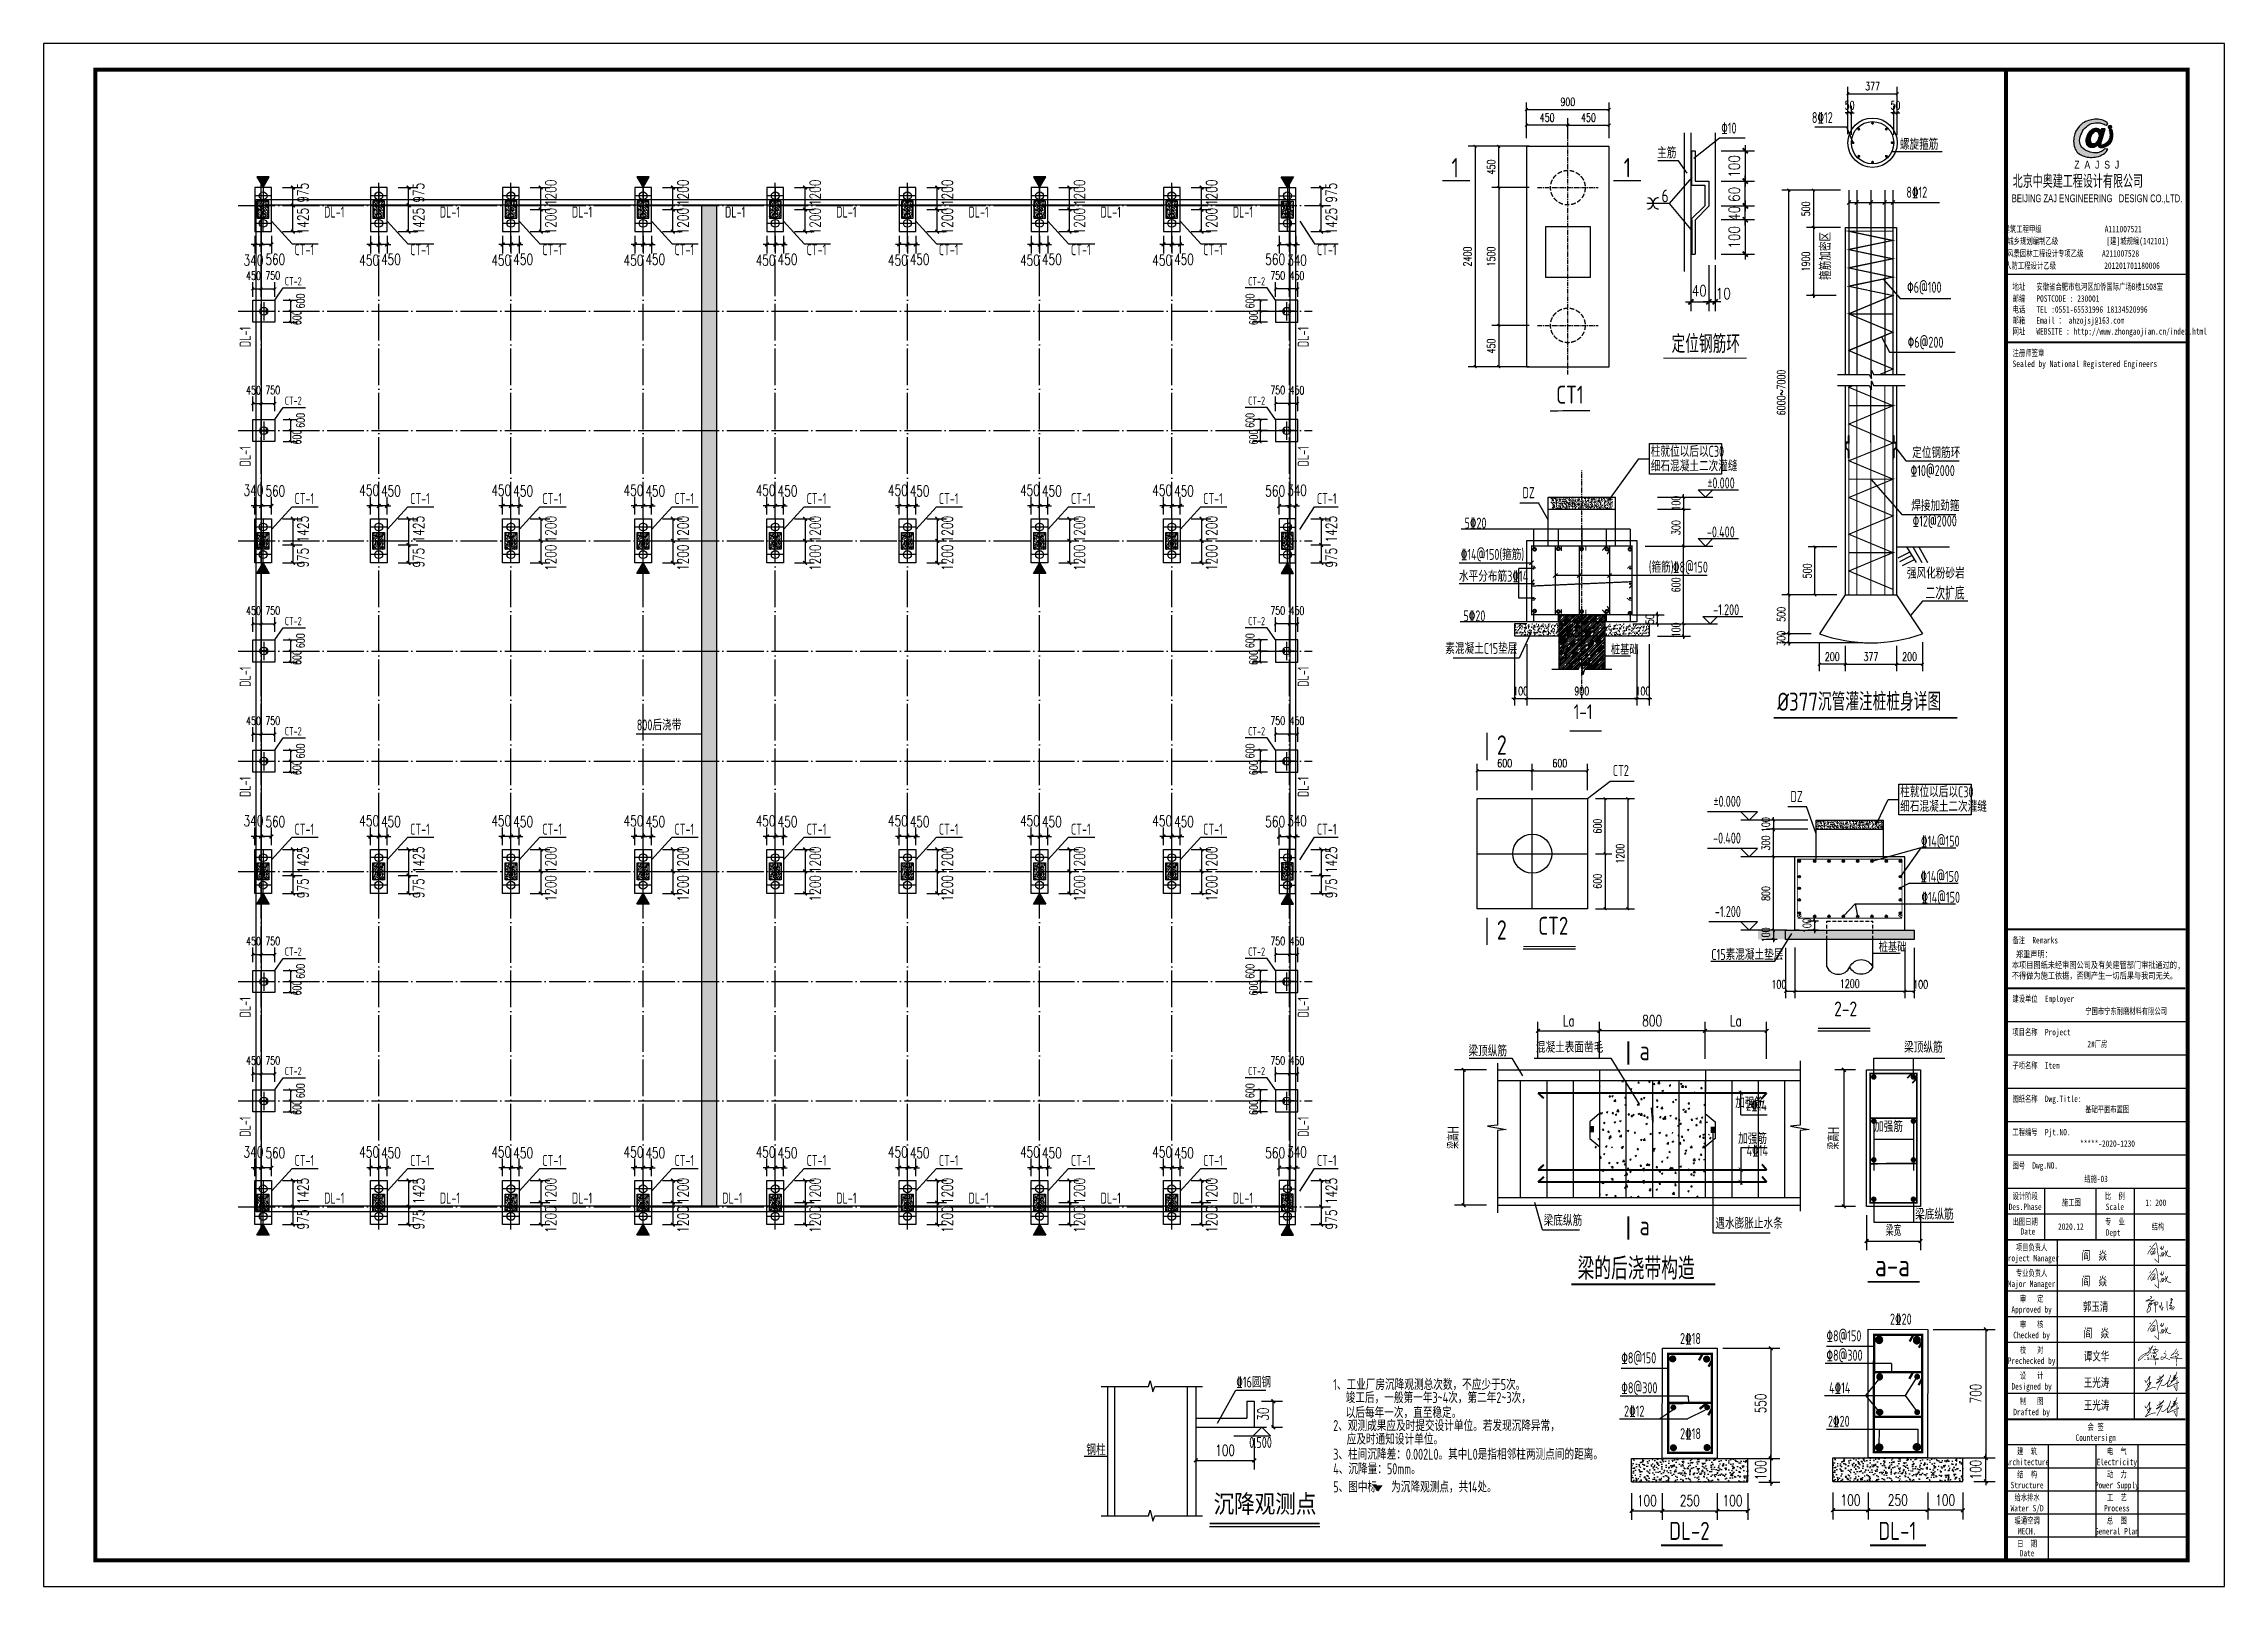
# Model space of a CAD drawing. Extents: x -33967 to 1773478, y -1022458 to -784650.
# Drawn here: x 260254 to 379054, y -1022458 to -938458 of the extents above; entities that cross this region are included whole.
import ezdxf
from ezdxf.enums import TextEntityAlignment as Align

# ---------------------------------------------------------------- set-up
doc = ezdxf.new("R2010")
doc.units = 0
doc.header["$LTSCALE"] = 1000
doc.header["$MEASUREMENT"] = 0
for name, pattern in [('0$0$CENTERX2', [4, 2.5, -0.5, 0.5, -0.5]), ('ACAD_ISO02W100', [15, 12, -3]), ('DASH', [0.35, 0.25, -0.1]), ('DASHED', [0.75, 0.5, -0.25]), ('DOTE', [2.42, 2, -0.2, 0.02, -0.2])]:
    doc.linetypes.add(name, pattern=pattern)
for name, color, linetype in [('002', 3, 'Continuous'), ('01', 1, 'Continuous'), ('1', 4, 'Continuous'), ('11', 3, 'Continuous'), ('AXIS', 3, 'Continuous'), ('AXIS_DIM', 3, 'Continuous'), ('AXIS_TEXT', 7, 'Continuous'), ('B', 2, 'Continuous'), ('BASE_DE', 7, 'Continuous'), ('BEAM_DE', 7, 'Continuous'), ('DIM_LEAD', 3, 'Continuous'), ('DOTE', 1, 'DOTE'), ('GZ', 50, 'Continuous'), ('HATCH', 254, 'Continuous'), ('I-标注', 231, 'Continuous'), ('LAYER4', 4, 'Continuous'), ('NUM', 7, 'Continuous'), ('PUB_DIM', 3, 'Continuous'), ('PUB_HATCH', 8, 'Continuous'), ('PUB_TEXT', 7, 'Continuous'), ('PUB_TITLE', 4, 'Continuous'), ('REIN', 1, 'Continuous'), ('STAIR', 2, 'Continuous'), ('TEXT', 7, 'Continuous'), ('THICK', 6, 'Continuous'), ('THIN', 7, 'Continuous'), ('W', 6, 'Continuous'), ('图框文字', 120, 'Continuous'), ('图签', 3, 'Continuous'), ('垂直标注', 2, 'Continuous'), ('引出线', 3, 'Continuous'), ('承台', 2, 'Continuous'), ('文字', 7, 'Continuous'), ('桩', 201, 'Continuous'), ('细实线', 6, 'Continuous'), ('虚线', 4, 'ACAD_ISO02W100'), ('详图钢筋', 7, 'Continuous'), ('轴线__尺寸数字', 253, 'Continuous'), ('钢筋', 1, 'Continuous'), ('钢筋圆', 4, 'Continuous')]:
    doc.layers.add(name, color=color, linetype=linetype)
doc.styles.add('_gyy_title_Arial', font='arial.ttf', dxfattribs={"width": 0.7})
doc.styles.add('_gyy_title_ST', font='', dxfattribs={"width": 0.8})
doc.styles.add('_HZTXT', font='tssdeng.shx', dxfattribs={"width": 0.8, "bigfont": 'tssdchn.shx'})
doc.styles.add('_TCH_DIM', font='SIMPLEX', dxfattribs={"bigfont": 'GBCBIG'})
doc.styles.add('_TCH_DIM_T3', font='SIMPLEX', dxfattribs={"width": 0.705882, "bigfont": 'GBCBIG'})
doc.styles.add('C', font='tssdeng.shx', dxfattribs={"height": 3, "bigfont": 'tssdchn.shx'})
doc.styles.add('HZ', font='txt.shx', dxfattribs={"width": 0.8, "bigfont": '000hztxt.shx'})
doc.styles.add('TSSD_Norm', font='tssdeng.shx', dxfattribs={"bigfont": 'hztxt.shx'})
doc.styles.add('TSSD_Rein', font='Tssdeng.shx', dxfattribs={"width": 0.7, "bigfont": 'hztxt.shx'})
doc.styles.get('_gyy_title_ST').set_extended_font_data('SimSun')
doc.dimstyles.new('TCH-200-1', dxfattribs={"dimtxt": 595, "dimasz": 200, "dimexe": 500, "dimexo": 600, "dimgap": 252.5, "dimtad": 1, "dimdec": 0, "dimzin": 0, "dimdsep": 46, "dimtxsty": '_TCH_DIM_T3', "dimblk": 'ARCHTICK', "dimcen": 0.09, "dimclrd": 3, "dimclre": 3, "dimclrt": 7, "dimazin": 2, "dimtfac": 1, "dimtdec": 0, "dimtix": 1, "dimtmove": 2, "dimatfit": 3, "dimfxl": 1, "dimtolj": 1, "dimtzin": 0, "dimarcsym": 0})
doc.dimstyles.new('TCH-200-10', dxfattribs={"dimtxt": 595, "dimasz": 200, "dimexe": 500, "dimexo": 600, "dimgap": 252.5, "dimtad": 1, "dimdec": 0, "dimlfac": 0.1, "dimzin": 0, "dimdsep": 46, "dimtxsty": '_TCH_DIM_T3', "dimblk": 'ARCHTICK', "dimcen": 0.09, "dimclrd": 124, "dimclre": 124, "dimclrt": 7, "dimazin": 2, "dimtfac": 1, "dimtdec": 0, "dimtix": 1, "dimtmove": 2, "dimatfit": 3, "dimfxl": 1, "dimtolj": 1, "dimtzin": 0, "dimarcsym": 0})
doc.dimstyles.new('TCH-200-5', dxfattribs={"dimtxt": 595, "dimasz": 200, "dimexe": 500, "dimexo": 600, "dimgap": 252.5, "dimtad": 1, "dimdec": 0, "dimlfac": 0.2, "dimzin": 0, "dimdsep": 46, "dimtxsty": '_TCH_DIM_T3', "dimblk": 'ARCHTICK', "dimcen": 0.09, "dimclrd": 124, "dimclre": 124, "dimclrt": 7, "dimazin": 2, "dimtfac": 1, "dimtdec": 0, "dimtix": 1, "dimtmove": 2, "dimatfit": 3, "dimfxl": 1, "dimtolj": 1, "dimtzin": 0, "dimarcsym": 0})
doc.dimstyles.new('TCH_150_1', dxfattribs={"dimtxt": 446.25, "dimasz": 150, "dimexe": 375, "dimexo": 450, "dimgap": 189.375, "dimtad": 1, "dimdec": 0, "dimzin": 0, "dimdsep": 46, "dimtxsty": '_TCH_DIM_T3', "dimblk": 'ARCHTICK', "dimcen": 0.09, "dimclrd": 256, "dimclre": 256, "dimclrt": 7, "dimazin": 2, "dimtfac": 1, "dimtdec": 0, "dimtix": 1, "dimtmove": 2, "dimatfit": 3, "dimfxl": 1, "dimtolj": 1, "dimtzin": 0, "dimarcsym": 0})
doc.dimstyles.new('TCH_150_10', dxfattribs={"dimtxt": 446.25, "dimasz": 150, "dimexe": 375, "dimexo": 450, "dimgap": 189.375, "dimtad": 1, "dimdec": 0, "dimlfac": 0.1, "dimzin": 0, "dimdsep": 46, "dimtxsty": '_TCH_DIM_T3', "dimblk": 'ARCHTICK', "dimcen": 0.09, "dimclrd": 256, "dimclre": 256, "dimclrt": 7, "dimazin": 2, "dimtfac": 1, "dimtdec": 0, "dimtix": 1, "dimtmove": 2, "dimatfit": 3, "dimfxl": 1, "dimtolj": 1, "dimtzin": 0, "dimarcsym": 0})
doc.dimstyles.new('TCH_150_5', dxfattribs={"dimtxt": 446.25, "dimasz": 150, "dimexe": 375, "dimexo": 450, "dimgap": 189.375, "dimtad": 1, "dimdec": 0, "dimlfac": 0.2, "dimzin": 0, "dimdsep": 46, "dimtxsty": '_TCH_DIM_T3', "dimblk": 'ARCHTICK', "dimcen": 0.09, "dimclrd": 256, "dimclre": 256, "dimclrt": 7, "dimazin": 2, "dimtfac": 1, "dimtdec": 0, "dimtix": 1, "dimtmove": 2, "dimatfit": 3, "dimfxl": 1, "dimtolj": 1, "dimtzin": 0, "dimarcsym": 0})
pattern_1 = [(50, (-1561398.75, -1653879.9), (182.184669, -15.939086), [19.05, -209.55]), (355, (-1561398.75, -1653879.9), (-35.242826, 191.056643), [15.24, -167.64]), (100.451, (-1561383.57, -1653881.23), (146.942502, 175.116688), [16.19, -178.09]), (46.1842, (-1561398.75, -1653829.1), (271.07904, -42.042328), [28.575, -314.325]), (96.6356, (-1561376.16, -1653832.6), (237.404234, 247.425556), [24.285, -267.135]), (351.184, (-1561398.75, -1653829.1), (237.404606, 247.425118), [22.86, -251.46]), (21, (-1561373.35, -1653841.8), (151.61488, -102.265519), [19.05, -209.55]), (326, (-1561373.35, -1653841.8), (61.802028, 184.187966), [15.24, -167.64]), (71.4514, (-1561360.71, -1653850.32), (213.41649, 81.922858), [16.19, -178.09]), (37.5, (-1561398.75, -1653879.9), (3.0886032, 84.5550389), [0, -165.608, 0, -170.18, 0, -168.275]), (7.5, (-1561398.75, -1653879.9), (66.8196625, 100.180575), [0, -97.028, 0, -161.798, 0, -64.135]), (327.5, (-1561455.39, -1653879.9), (135.5905952, -5.728744), [0, -63.5, 0, -198.12, 0, -262.89]), (317.5, (-1561480.79, -1653879.9), (148.1291814, 25.426491), [0, -82.55, 0, -131.572, 0, -186.69])]
pattern_2 = [(50, (-1555098.75, -1653879.9), (182.184669, -15.939086), [19.05, -209.55]), (355, (-1555098.75, -1653879.9), (-35.242826, 191.056643), [15.24, -167.64]), (100.451, (-1555083.57, -1653881.23), (146.942502, 175.116688), [16.19, -178.09]), (46.1842, (-1555098.75, -1653829.1), (271.07904, -42.042328), [28.575, -314.325]), (96.6356, (-1555076.16, -1653832.6), (237.404234, 247.425556), [24.285, -267.135]), (351.184, (-1555098.75, -1653829.1), (237.404606, 247.425118), [22.86, -251.46]), (21, (-1555073.35, -1653841.8), (151.61488, -102.265519), [19.05, -209.55]), (326, (-1555073.35, -1653841.8), (61.802028, 184.187966), [15.24, -167.64]), (71.4514, (-1555060.71, -1653850.33), (213.41649, 81.922858), [16.19, -178.09]), (37.5, (-1555098.75, -1653879.9), (3.0886032, 84.5550389), [0, -165.608, 0, -170.18, 0, -168.275]), (7.5, (-1555098.75, -1653879.9), (66.8196625, 100.180575), [0, -97.028, 0, -161.798, 0, -64.135]), (327.5, (-1555155.39, -1653879.9), (135.5905952, -5.728744), [0, -63.5, 0, -198.12, 0, -262.89]), (317.5, (-1555180.79, -1653879.9), (148.1291814, 25.426491), [0, -82.55, 0, -131.572, 0, -186.69])]
pattern_3 = [(50, (-1547898.75, -1653879.9), (182.184669, -15.939086), [19.05, -209.55]), (355, (-1547898.75, -1653879.9), (-35.242826, 191.056643), [15.24, -167.64]), (100.451, (-1547883.57, -1653881.23), (146.942502, 175.116688), [16.19, -178.09]), (46.1842, (-1547898.75, -1653829.1), (271.07904, -42.042328), [28.575, -314.325]), (96.6356, (-1547876.16, -1653832.6), (237.404234, 247.425556), [24.285, -267.135]), (351.184, (-1547898.75, -1653829.1), (237.404606, 247.425118), [22.86, -251.46]), (21, (-1547873.35, -1653841.8), (151.61488, -102.265519), [19.05, -209.55]), (326, (-1547873.35, -1653841.8), (61.802028, 184.187966), [15.24, -167.64]), (71.4514, (-1547860.71, -1653850.33), (213.41649, 81.922858), [16.19, -178.09]), (37.5, (-1547898.75, -1653879.9), (3.0886032, 84.5550389), [0, -165.608, 0, -170.18, 0, -168.275]), (7.5, (-1547898.75, -1653879.9), (66.8196625, 100.180575), [0, -97.028, 0, -161.798, 0, -64.135]), (327.5, (-1547955.39, -1653879.9), (135.5905952, -5.728744), [0, -63.5, 0, -198.12, 0, -262.89]), (317.5, (-1547980.79, -1653879.9), (148.1291814, 25.426491), [0, -82.55, 0, -131.572, 0, -186.69])]
pattern_4 = [(50, (-1540698.75, -1653879.9), (182.184669, -15.939086), [19.05, -209.55]), (355, (-1540698.75, -1653879.9), (-35.242826, 191.056643), [15.24, -167.64]), (100.451, (-1540683.57, -1653881.23), (146.942502, 175.116688), [16.19, -178.09]), (46.1842, (-1540698.75, -1653829.1), (271.07904, -42.042328), [28.575, -314.325]), (96.6356, (-1540676.16, -1653832.6), (237.404234, 247.425556), [24.285, -267.135]), (351.184, (-1540698.75, -1653829.1), (237.404606, 247.425118), [22.86, -251.46]), (21, (-1540673.35, -1653841.8), (151.61488, -102.265519), [19.05, -209.55]), (326, (-1540673.35, -1653841.8), (61.802028, 184.187966), [15.24, -167.64]), (71.4514, (-1540660.71, -1653850.33), (213.41649, 81.922858), [16.19, -178.09]), (37.5, (-1540698.75, -1653879.9), (3.0886032, 84.5550389), [0, -165.608, 0, -170.18, 0, -168.275]), (7.5, (-1540698.75, -1653879.9), (66.8196625, 100.180575), [0, -97.028, 0, -161.798, 0, -64.135]), (327.5, (-1540755.39, -1653879.9), (135.5905952, -5.728744), [0, -63.5, 0, -198.12, 0, -262.89]), (317.5, (-1540780.79, -1653879.9), (148.1291814, 25.426491), [0, -82.55, 0, -131.572, 0, -186.69])]
pattern_5 = [(50, (-1533498.75, -1653879.9), (182.184669, -15.939086), [19.05, -209.55]), (355, (-1533498.75, -1653879.9), (-35.242826, 191.056643), [15.24, -167.64]), (100.451, (-1533483.57, -1653881.23), (146.942502, 175.116688), [16.19, -178.09]), (46.1842, (-1533498.75, -1653829.1), (271.07904, -42.042328), [28.575, -314.325]), (96.6356, (-1533476.16, -1653832.6), (237.404234, 247.425556), [24.285, -267.135]), (351.184, (-1533498.75, -1653829.1), (237.404606, 247.425118), [22.86, -251.46]), (21, (-1533473.35, -1653841.8), (151.61488, -102.265519), [19.05, -209.55]), (326, (-1533473.35, -1653841.8), (61.802028, 184.187966), [15.24, -167.64]), (71.4514, (-1533460.71, -1653850.33), (213.41649, 81.922858), [16.19, -178.09]), (37.5, (-1533498.75, -1653879.9), (3.0886032, 84.5550389), [0, -165.608, 0, -170.18, 0, -168.275]), (7.5, (-1533498.75, -1653879.9), (66.8196625, 100.180575), [0, -97.028, 0, -161.798, 0, -64.135]), (327.5, (-1533555.39, -1653879.9), (135.5905952, -5.728744), [0, -63.5, 0, -198.12, 0, -262.89]), (317.5, (-1533580.79, -1653879.9), (148.1291814, 25.426491), [0, -82.55, 0, -131.572, 0, -186.69])]
pattern_6 = [(50, (-1526298.75, -1653879.9), (182.184669, -15.939086), [19.05, -209.55]), (355, (-1526298.75, -1653879.9), (-35.242826, 191.056643), [15.24, -167.64]), (100.451, (-1526283.57, -1653881.23), (146.942502, 175.116688), [16.19, -178.09]), (46.1842, (-1526298.75, -1653829.1), (271.07904, -42.042328), [28.575, -314.325]), (96.6356, (-1526276.16, -1653832.6), (237.404234, 247.425556), [24.285, -267.135]), (351.184, (-1526298.75, -1653829.1), (237.404606, 247.425118), [22.86, -251.46]), (21, (-1526273.35, -1653841.8), (151.61488, -102.265519), [19.05, -209.55]), (326, (-1526273.35, -1653841.8), (61.802028, 184.187966), [15.24, -167.64]), (71.4514, (-1526260.71, -1653850.33), (213.41649, 81.922858), [16.19, -178.09]), (37.5, (-1526298.75, -1653879.9), (3.0886032, 84.5550389), [0, -165.608, 0, -170.18, 0, -168.275]), (7.5, (-1526298.75, -1653879.9), (66.8196625, 100.180575), [0, -97.028, 0, -161.798, 0, -64.135]), (327.5, (-1526355.39, -1653879.9), (135.5905952, -5.728744), [0, -63.5, 0, -198.12, 0, -262.89]), (317.5, (-1526380.79, -1653879.9), (148.1291814, 25.426491), [0, -82.55, 0, -131.572, 0, -186.69])]
pattern_7 = [(50, (-1519098.75, -1653879.9), (182.184669, -15.939086), [19.05, -209.55]), (355, (-1519098.75, -1653879.9), (-35.242826, 191.056643), [15.24, -167.64]), (100.451, (-1519083.57, -1653881.23), (146.942502, 175.116688), [16.19, -178.09]), (46.1842, (-1519098.75, -1653829.1), (271.07904, -42.042328), [28.575, -314.325]), (96.6356, (-1519076.16, -1653832.6), (237.404234, 247.425556), [24.285, -267.135]), (351.184, (-1519098.75, -1653829.1), (237.404606, 247.425118), [22.86, -251.46]), (21, (-1519073.35, -1653841.8), (151.61488, -102.265519), [19.05, -209.55]), (326, (-1519073.35, -1653841.8), (61.802028, 184.187966), [15.24, -167.64]), (71.4514, (-1519060.71, -1653850.33), (213.41649, 81.922858), [16.19, -178.09]), (37.5, (-1519098.75, -1653879.9), (3.0886032, 84.5550389), [0, -165.608, 0, -170.18, 0, -168.275]), (7.5, (-1519098.75, -1653879.9), (66.8196625, 100.180575), [0, -97.028, 0, -161.798, 0, -64.135]), (327.5, (-1519155.39, -1653879.9), (135.5905952, -5.728744), [0, -63.5, 0, -198.12, 0, -262.89]), (317.5, (-1519180.79, -1653879.9), (148.1291814, 25.426491), [0, -82.55, 0, -131.572, 0, -186.69])]
pattern_8 = [(50, (-1511898.75, -1653879.9), (182.184669, -15.939086), [19.05, -209.55]), (355, (-1511898.75, -1653879.9), (-35.242826, 191.056643), [15.24, -167.64]), (100.451, (-1511883.57, -1653881.23), (146.942502, 175.116688), [16.19, -178.09]), (46.1842, (-1511898.75, -1653829.1), (271.07904, -42.042328), [28.575, -314.325]), (96.6356, (-1511876.16, -1653832.6), (237.404234, 247.425556), [24.285, -267.135]), (351.184, (-1511898.75, -1653829.1), (237.404606, 247.425118), [22.86, -251.46]), (21, (-1511873.35, -1653841.8), (151.61488, -102.265519), [19.05, -209.55]), (326, (-1511873.35, -1653841.8), (61.802028, 184.187966), [15.24, -167.64]), (71.4514, (-1511860.71, -1653850.33), (213.41649, 81.922858), [16.19, -178.09]), (37.5, (-1511898.75, -1653879.9), (3.0886032, 84.5550389), [0, -165.608, 0, -170.18, 0, -168.275]), (7.5, (-1511898.75, -1653879.9), (66.8196625, 100.180575), [0, -97.028, 0, -161.798, 0, -64.135]), (327.5, (-1511955.39, -1653879.9), (135.5905952, -5.728744), [0, -63.5, 0, -198.12, 0, -262.89]), (317.5, (-1511980.79, -1653879.9), (148.1291814, 25.426491), [0, -82.55, 0, -131.572, 0, -186.69])]
pattern_9 = [(50, (-1561398.75, -1635845.16), (182.184669, -15.939086), [19.05, -209.55]), (355, (-1561398.75, -1635845.16), (-35.242826, 191.056643), [15.24, -167.64]), (100.451, (-1561383.57, -1635846.49), (146.942502, 175.116688), [16.19, -178.09]), (46.1842, (-1561398.75, -1635794.36), (271.07904, -42.042328), [28.575, -314.325]), (96.6356, (-1561376.16, -1635797.86), (237.404234, 247.425556), [24.285, -267.135]), (351.184, (-1561398.75, -1635794.36), (237.404606, 247.425118), [22.86, -251.46]), (21, (-1561373.35, -1635807.06), (151.61488, -102.265519), [19.05, -209.55]), (326, (-1561373.35, -1635807.06), (61.802028, 184.187966), [15.24, -167.64]), (71.4514, (-1561360.71, -1635815.58), (213.41649, 81.922858), [16.19, -178.09]), (37.5, (-1561398.75, -1635845.16), (3.0886032, 84.5550389), [0, -165.608, 0, -170.18, 0, -168.275]), (7.5, (-1561398.75, -1635845.16), (66.8196625, 100.180575), [0, -97.028, 0, -161.798, 0, -64.135]), (327.5, (-1561455.39, -1635845.16), (135.5905952, -5.728744), [0, -63.5, 0, -198.12, 0, -262.89]), (317.5, (-1561480.79, -1635845.16), (148.1291814, 25.426491), [0, -82.55, 0, -131.572, 0, -186.69])]
pattern_10 = [(50, (-1561398.75, -1617845.16), (182.184669, -15.939086), [19.05, -209.55]), (355, (-1561398.75, -1617845.16), (-35.242826, 191.056643), [15.24, -167.64]), (100.451, (-1561383.57, -1617846.49), (146.942502, 175.116688), [16.19, -178.09]), (46.1842, (-1561398.75, -1617794.36), (271.07904, -42.042328), [28.575, -314.325]), (96.6356, (-1561376.16, -1617797.86), (237.404234, 247.425556), [24.285, -267.135]), (351.184, (-1561398.75, -1617794.36), (237.404606, 247.425118), [22.86, -251.46]), (21, (-1561373.35, -1617807.06), (151.61488, -102.265519), [19.05, -209.55]), (326, (-1561373.35, -1617807.06), (61.802028, 184.187966), [15.24, -167.64]), (71.4514, (-1561360.71, -1617815.58), (213.41649, 81.922858), [16.19, -178.09]), (37.5, (-1561398.75, -1617845.16), (3.0886032, 84.5550389), [0, -165.608, 0, -170.18, 0, -168.275]), (7.5, (-1561398.75, -1617845.16), (66.8196625, 100.180575), [0, -97.028, 0, -161.798, 0, -64.135]), (327.5, (-1561455.39, -1617845.16), (135.5905952, -5.728744), [0, -63.5, 0, -198.12, 0, -262.89]), (317.5, (-1561480.79, -1617845.16), (148.1291814, 25.426491), [0, -82.55, 0, -131.572, 0, -186.69])]
pattern_11 = [(82.5, (-1523634.93, -1592895.7), (-158.836115, 148.779291), [0, -171.591068, 0, -191.911063, 0, -183.444399]), (52.5, (-1523634.93, -1592895.7), (-84.004836, 366.547842), [0, -92.568866, 0, -154.657739, 0, -59.266652]), (12.5, (-1523733.11, -1592993.89), (248.133194, 249.03652), [0, -56.44443, 0, -203.19995, 0, -265.288823]), (2.5, (-1523733.1, -1592993.9), (169.902673, 310.02249), [0, -28.222215, 0, -133.208856, 0, -152.399962])]
pattern_12 = [(50, (-1488616.74, -1591255.33), (242.912831, -21.252109), [25.399994, -279.39993]), (355, (-1488616.74, -1591255.33), (-46.990423, 254.742127), [20.319995, -223.519944]), (100.451, (-1488596.5, -1591257.1), (195.923287, 233.48886), [21.58666, -237.453274]), (46.1842, (-1488616.74, -1591187.6), (361.43863, -56.056423), [38.09999, -419.099895]), (96.6356, (-1488586.62, -1591192.27), (316.5389, 329.90066), [32.37999, -356.17991]), (351.184, (-1488616.74, -1591187.6), (316.539395, 329.900075), [30.47999, -335.279916]), (21, (-1488582.87, -1591204.53), (202.153123, -136.35399), [25.399994, -279.39993]), (326, (-1488582.87, -1591204.53), (82.402684, 245.583893), [20.319995, -223.519944]), (71.4514, (-1488566.03, -1591215.9), (284.55525, 109.23045), [21.58666, -237.453274]), (37.5, (-1488616.74, -1591255.335), (4.1181366, 112.7400236), [0, -220.810611, 0, -226.90661, 0, -224.366611]), (7.5, (-1488616.74, -1591255.33), (89.092861, 133.574066), [0, -129.370634, 0, -215.730613, 0, -85.513312]), (327.5, (-1488692.26, -1591255.335), (180.787415, -7.6383234), [0, -84.666646, 0, -264.159934, 0, -350.519912]), (317.5, (-1488726.13, -1591255.33), (197.505526, 33.90198), [0, -110.066639, 0, -175.42929, 0, -248.919938])]
pattern_13 = [(45, (-1523634.93, -1593070.92), (95.789375, 255.4383325), [1693.33291, -225.77772, 564.4443, -112.88886]), (45, (-1523568.67, -1592924.84), (-185.991036, 26.342078), [338.66658, -37.253324, 677.333164, -84.666646]), (45, (-1523662.866, -1592963.15), (361.6048894, 468.569691), [903.110885, -158.044405, 451.555443, -112.88886])]

msp = doc.modelspace()

# ---------------------------------------------------------------- texts
at = {"color": 1, "insert": (367523.2, -945596.3), "char_height": 718.199, "width": 9393.636, "attachment_point": 1, "style": 'HZ'}
msp.add_mtext('北京中奥建工程设计有限公司', dxfattribs=at)
at = {"layer": 'NUM', "style": 'TSSD_Norm', "width": 0.7}
for s, height, p in [('%%13110', 600, (351643.3, -943355.4)), ('8%%13212', 600, (356581.8, -942784.6)), ('主筋', 600, (348150.8, -944700.2)), ('螺旋箍筋', 600, (361372.5, -944235)), ('8%%13212', 600, (361728.7, -946847.8)), ('DL-1', 600, (275533.1, -947928.1)), ('DL-1', 600, (281833.1, -947928.1)), ('DL-1', 600, (289033.1, -947928.1)), ('DL-1', 600, (297371.6, -947928.1)), ('DL-1', 600, (303433.1, -947928.1)), ('DL-1', 600, (310633.1, -947928.1)), ('DL-1', 600, (317833.1, -947928.1)), ('DL-1', 600, (325033.1, -947928.1)), ('%%1306@100', 600, (361769.5, -952023.6)), ('%%1306@200', 600, (361801, -955015.9)), ('定位钢筋环', 600, (362044.3, -961027.8)), ('%%13110@2000', 600, (361962.2, -962006.8)), ('焊接加劲箍', 600, (361995.3, -963908.6)), ('%%13112@2000', 600, (362072, -964752.1)), ('强风化粉砂岩', 600, (361755.9, -967590.4)), ('桩基础', 533.33, (345629.5, -971717.9)), ('800后浇带', 600, (292568.4, -975855.8)), ('桩基础', 533.33, (360221.5, -987917.6)), ('混凝土表面凿毛', 600, (341543.2, -993403.4)), ('DL-1', 600, (275533.1, -1001615.3)), ('DL-1', 600, (281833.1, -1001615.3)), ('DL-1', 600, (289033.1, -1001615.3)), ('DL-1', 600, (297217, -1001615.3)), ('DL-1', 600, (303433.1, -1001615.3)), ('DL-1', 600, (310633.1, -1001615.3)), ('DL-1', 600, (317833.1, -1001615.3)), ('DL-1', 600, (325033.1, -1001615.3)), ('梁底纵筋', 600, (341971, -1002831.9)), ('遇水膨胀止水条', 600, (351322.6, -1002988.4)), ('%%1318@150', 600, (357375, -1009117)), ('2%%13220', 600, (360837.1, -1008203.8)), ('%%1318@150', 600, (346197.8, -1010319.8)), ('2%%13218', 600, (349400.1, -1009263.8)), ('%%1318@300', 600, (357374.4, -1010175.6)), ('%%1318@300', 600, (346200.3, -1011948.2)), ('4%%13214', 600, (357519.6, -1011949.2)), ('2%%13212', 600, (346351.2, -1013215.5)), ('2%%13220', 600, (357458.2, -1013768)), ('2%%13218', 600, (349403.5, -1014445))]:
    msp.add_text(s, height=height, dxfattribs=at).set_placement(p)
for s, height, rotation, p in [('CT-1', 600, 0, (273917.1, -949978.7)), ('CT-1', 600, 0, (280217.1, -949978.7)), ('CT-1', 600, 0, (287417.1, -949978.7)), ('CT-1', 600, 0, (294617.1, -949978.7)), ('CT-1', 600, 0, (301817.1, -949978.7)), ('CT-1', 600, 0, (309017.1, -949978.7)), ('CT-1', 600, 0, (316217.1, -949978.7)), ('CT-1', 600, 0, (323417.1, -949978.7)), ('CT-1', 600, 0, (329613.8, -949978.7)), ('箍筋加密区', 600, 90, (357617.2, -951329.6)), ('CT-2', 450, 360, (273390.7, -951623.7)), ('CT-2', 450, 0, (325873.4, -951623.7)), ('DL-1', 600, 90, (271532.6, -954981.3)), ('DL-1', 600, 90, (329173.2, -954981.3)), ('CT-2', 450, 360, (273390.7, -958123.7)), ('CT-2', 450, 0, (325873.4, -958123.7)), ('DL-1', 600, 90, (271532.6, -961481.3)), ('DL-1', 600, 90, (329173.2, -961481.3)), ('CT-1', 600, 360, (273917.1, -963530.1)), ('CT-1', 600, 360, (280217.1, -963530.1)), ('CT-1', 600, 360, (287417.1, -963530.1)), ('CT-1', 600, 360, (294617.1, -963530.1)), ('CT-1', 600, 360, (301817.1, -963530.1)), ('CT-1', 600, 360, (309017.1, -963530.1)), ('CT-1', 600, 360, (316217.1, -963530.1)), ('CT-1', 600, 360, (323417.1, -963530.1)), ('CT-1', 600, 360, (329613.8, -963530.1)), ('CT-2', 450, 360, (273390.7, -970123.7)), ('CT-2', 450, 0, (325873.4, -970123.7)), ('DL-1', 600, 90, (271532.6, -973481.3)), ('DL-1', 600, 90, (329173.2, -973481.3)), ('CT-2', 450, 360, (273390.7, -976123.7)), ('CT-2', 450, 0, (325873.4, -976123.7)), ('DL-1', 600, 90, (271532.6, -979481.3)), ('DL-1', 600, 90, (329173.2, -979481.3)), ('CT-1', 600, 360, (273917.1, -981530.1)), ('CT-1', 600, 360, (280217.1, -981530.1)), ('CT-1', 600, 360, (287417.1, -981530.1)), ('CT-1', 600, 360, (294617.1, -981530.1)), ('CT-1', 600, 360, (301817.1, -981530.1)), ('CT-1', 600, 360, (309017.1, -981530.1)), ('CT-1', 600, 360, (316217.1, -981530.1)), ('CT-1', 600, 360, (323417.1, -981530.1)), ('CT-1', 600, 360, (329613.8, -981530.1)), ('CT-2', 450, 360, (273390.7, -988123.7)), ('CT-2', 450, 0, (325873.4, -988123.7)), ('DL-1', 600, 90, (271532.6, -991481.3)), ('DL-1', 600, 90, (329173.2, -991481.3)), ('CT-2', 450, 360, (273390.7, -994623.7)), ('CT-2', 450, 0, (325873.4, -994623.7)), ('DL-1', 600, 90, (271532.6, -997981.3)), ('DL-1', 600, 90, (329173.2, -997981.3)), ('CT-1', 600, 360, (273917.1, -999564.8)), ('CT-1', 600, 360, (280217.1, -999564.8)), ('CT-1', 600, 360, (287417.1, -999564.8)), ('CT-1', 600, 360, (294617.1, -999564.8)), ('CT-1', 600, 360, (301817.1, -999564.8)), ('CT-1', 600, 360, (309017.1, -999564.8)), ('CT-1', 600, 360, (316217.1, -999564.8)), ('CT-1', 600, 360, (323417.1, -999564.8)), ('CT-1', 600, 360, (329613.8, -999564.8))]:
    msp.add_text(s, height=height, rotation=rotation, dxfattribs=at).set_placement(p)
at = {"layer": 'NUM', "style": 'TSSD_Norm', "width": 0.8}
for s, p in [('1-1', (343605.9, -975475.6)), ('2-2', (357797.7, -991654.5))]:
    msp.add_text(s, height=800, dxfattribs=at).set_placement(p, align=Align.BOTTOM_LEFT)
at = {"layer": 'NUM', "style": 'TSSD_Norm', "width": 0.7}
for s, p in [('梁顶纵筋', (339976, -993604)), ('梁顶纵筋', (363705.5, -993405.3)), ('梁底纵筋', (364303.4, -1002493.6))]:
    msp.add_text(s, height=600, dxfattribs=at).set_placement(p, align=Align.RIGHT)
for s, p in [('加强筋', (353981.4, -996608)), ('2%%13214', (354137.8, -996745.1)), ('加强筋', (354137.8, -998553.5)), ('加强筋', (361543.1, -997897.4)), ('4\x8414', (354187.7, -999205.6))]:
    msp.add_text(s, height=600, dxfattribs=at).set_placement(p, align=Align.BOTTOM_RIGHT)
at = {"layer": 'PUB_DIM', "color": 7, "style": '_TCH_DIM', "width": 0.8}
for s, p in [('100', (352654.2, -945759.9)), ('60', (352654.2, -947078.7)), ('40', (352654.2, -948115)), ('100', (352654.2, -949622.4))]:
    msp.add_text(s, height=600, rotation=90, dxfattribs=at).set_placement(p)
for s, p in [('40', (350032.8, -952215.6)), ('10', (351343, -952365.6))]:
    msp.add_text(s, height=600, dxfattribs=at).set_placement(p)
at = {"layer": 'PUB_DIM', "style": 'TSSD_Rein', "width": 0.7}
msp.add_text('0.500', height=600, dxfattribs=at).set_placement((327163.5, -1014921.6), align=Align.RIGHT)
at = {"layer": 'PUB_TEXT', "width": 0.8}
for s, height, style, p in [('1', 1050, 'C', (336952.3, -945739.3)), ('1', 1050, 'C', (346329.8, -945734.3)), ('6', 700, '_HZTXT', (348393.5, -947098.6)), ('定位钢筋环', 980, 'C', (348939.6, -955301)), ('CT1', 980, 'C', (342653.3, -958061.5)), ('%%C377沉管灌注桩桩身详图', 980, 'C', (354693.4, -974780.8)), ('2', 1050, 'C', (339417.8, -977171.2)), ('CT2', 980, 'C', (341674, -986981.9)), ('2', 1050, 'C', (339417.8, -987241.4)), ('a', 1050, 'C', (347190.7, -993807.5)), ('a', 1050, 'C', (347190.7, -1003338.1)), ('DL-2', 980, 'C', (348809.7, -1019925.5)), ('DL-1', 980, 'C', (360204.9, -1019925.5))]:
    msp.add_text(s, height=height, dxfattribs=dict(at, style=style)).set_placement(p)
at = {"layer": 'PUB_TITLE', "width": 0.7}
for s, height, style, p in [('BEIJING ZAJ ENGINEERING   DESIGN CO.,LTD.', 424.242, '_gyy_title_Arial', (372116.1, -947093.5)), ('城乡规划编制乙级             [建]城规编(142101)', 353.535, '_gyy_title_ST', (371629.8, -949380.4)), ('建筑工程甲级                 A111007521             ', 353.535, '_gyy_title_ST', (372101.8, -948731.8)), ('人防工程设计乙级             201201701180006', 353.535, '_gyy_title_ST', (371323, -950720.2)), ('风景园林工程设计专项乙级     A211007528           ', 353.535, '_gyy_title_ST', (371925.9, -950058.6)), ('设计阶段', 349.18, '_gyy_title_ST', (368202.5, -1001378.6)), ('比  例', 349.18, '_gyy_title_ST', (373091, -1001378.6)), ('Des.Phase', 349.18, '_gyy_title_ST', (368202.5, -1001965.2)), ('出图日期', 349.18, '_gyy_title_ST', (368202.5, -1002775.3)), ('专  业', 349.18, '_gyy_title_ST', (373091, -1002775.3)), ('Scale', 349.18, '_gyy_title_ST', (373091, -1001965.2)), ('项目负责人', 349.18, '_gyy_title_ST', (368551.7, -1004172)), ('Date', 349.18, '_gyy_title_ST', (368352.7, -1003304.7)), ('Dept ', 349.18, '_gyy_title_ST', (373091, -1003361.9)), ('Project Manager', 349.176, '_gyy_title_ST', (368551.7, -1004758.6)), ('Major Manager', 349.176, '_gyy_title_ST', (368551.7, -1006155.3)), ('专业负责人', 349.18, '_gyy_title_ST', (368551.7, -1005568.7)), ('Approved by', 349.176, '_gyy_title_ST', (368551.7, -1007552)), ('审   定', 349.18, '_gyy_title_ST', (368551.7, -1006965.4)), ('Checked by', 349.18, '_gyy_title_ST', (368551.7, -1008948.7)), ('审   核', 349.18, '_gyy_title_ST', (368551.7, -1008362.1)), ('校   对', 349.18, '_gyy_title_ST', (368551.7, -1009758.8)), ('Prechecked by', 349.176, '_gyy_title_ST', (368551.7, -1010345.4)), ('设   计', 349.18, '_gyy_title_ST', (368551.7, -1011155.5)), ('Designed by', 349.176, '_gyy_title_ST', (368551.7, -1011742.2)), ('制   图', 349.18, '_gyy_title_ST', (368551.7, -1012552.2)), ('Drafted by', 349.18, '_gyy_title_ST', (368551.7, -1013138.9)), ('Countersign', 349.176, '_gyy_title_ST', (372043.4, -1014535.6)), ('会 签', 349.18, '_gyy_title_ST', (372043.4, -1013948.9)), ('Architecture', 349.176, '_gyy_title_ST', (368307.2, -1015862.4)), ('建  筑', 349.18, '_gyy_title_ST', (368307.2, -1015275.8)), ('Electricity', 349.176, '_gyy_title_ST', (373195.7, -1015862.4)), ('电  气', 349.18, '_gyy_title_ST', (373195.7, -1015275.8)), ('Structure', 349.18, '_gyy_title_ST', (368307.2, -1017119.5)), ('结  构', 349.18, '_gyy_title_ST', (368307.2, -1016532.8)), ('Power Supply', 349.176, '_gyy_title_ST', (373195.7, -1017119.5)), ('动  力', 349.18, '_gyy_title_ST', (373195.7, -1016532.8)), ('Water S/D', 349.18, '_gyy_title_ST', (368307.2, -1018376.5)), ('给水排水', 349.18, '_gyy_title_ST', (368307.2, -1017789.9)), ('Process', 349.18, '_gyy_title_ST', (373195.7, -1018376.5)), ('工  艺', 349.18, '_gyy_title_ST', (373195.7, -1017789.9)), ('暖通空调', 349.18, '_gyy_title_ST', (368307.2, -1019046.9)), ('MECH.', 349.18, '_gyy_title_ST', (368307.2, -1019633.5)), ('General Plan', 349.176, '_gyy_title_ST', (373195.7, -1019633.5)), ('总  图', 349.18, '_gyy_title_ST', (373195.7, -1019046.9)), ('日  期', 349.18, '_gyy_title_ST', (368307.2, -1020303.9)), ('Date', 349.18, '_gyy_title_ST', (368307.2, -1020820.7))]:
    msp.add_text(s, height=height, dxfattribs=dict(at, style=style)).set_placement(p, align=Align.CENTER)
at = {"layer": 'PUB_TITLE', "style": '_gyy_title_ST', "width": 0.7}
for s, height, p in [('地址   安徽省合肥市包河区加侨国际广场B楼1508室', 353.535, (367512.8, -951868.8)), ('邮编   POSTCODE : 230001', 353.535, (367512.8, -952514.6)), ('电话   TEL :0551-65531996 18134520996', 353.535, (367512.8, -953108.5)), ('邮箱   Email ： ahzojsj@163.com', 353.535, (367512.8, -953702.5)), ('网址   WEBSITE : http://www.zhongaojian.cn/index.html', 353.535, (367512.8, -954299.9)), ('注册师签章', 353.53, (367512.8, -955473.6)), ('Sealed by National Registered Engineers', 353.535, (367514.7, -956067.6)), ('备注  Remarks', 349.176, (367508.4, -987451)), ('建设单位  Employer', 349.176, (367508.4, -990638)), ('项目名称  Project', 349.176, (367508.4, -992453.7)), ('子项名称  Item', 349.18, (367508.4, -994269.4)), ('图纸名称  Dwg.Title:', 349.176, (367508.4, -996085.1)), ('工程编号  Pjt.NO.', 349.176, (367508.4, -997900.8)), ('图号  Dwg.NO.', 349.176, (367508.4, -999716.5))]:
    msp.add_text(s, height=height, dxfattribs=at).set_placement(p)
at = {"layer": 'PUB_TITLE', "color": 2, "style": '_gyy_title_ST', "width": 0.7}
for s, height, p in [('宁国市宁东耐磨材料有限公司', 349.176, (373701.4, -991125.9)), ('2#厂房', 349.18, (372134.9, -992916.9))]:
    msp.add_text(s, height=height, dxfattribs=at).set_placement(p, align=Align.MIDDLE)
at = {"layer": 'PUB_TITLE', "color": 6, "style": '_gyy_title_ST', "width": 0.7}
msp.add_text('基础平面布置图', height=349.18, dxfattribs=at).set_placement((372670.4, -996471.6), align=Align.MIDDLE)
at = {"layer": 'PUB_TITLE', "color": 2, "style": '_gyy_title_ST', "width": 0.7}
msp.add_text('*****-2020-1230', height=349.176, dxfattribs=at).set_placement((372686.7, -998523.4), align=Align.CENTER)
at = {"layer": 'PUB_TITLE', "color": 6, "style": '_gyy_title_ST', "width": 0.7}
msp.add_text('结施-03', height=349.18, dxfattribs=at).set_placement((372063.5, -1000444), align=Align.CENTER)
at = {"layer": 'PUB_TITLE', "insert": (367479.2, -987866.1), "char_height": 349.176, "width": 11173.63, "attachment_point": 1, "style": '_gyy_title_ST'}
msp.add_mtext(' 郑重声明：\\P本项目图纸未经审图公司及有关建管部门审批通过的,\\P不得做为施工依据，否则产生一切后果与我司无关。', dxfattribs=at)
at = {"layer": 'TEXT', "width": 0.7}
for s, style, p in [('细石混凝土二次灌缝', 'TSSD_Norm', (347805.9, -961750.3)), ('柱就位以后以C30', 'TSSD_Norm', (347805.9, -960958.8)), ('DZ', 'TSSD_Norm', (340823.2, -963207.1)), ('5%%13220', 'TSSD_Norm', (337657.4, -964865)), ('%%13214@150(箍筋)', 'TSSD_Norm', (337455.3, -966569.4)), ('(箍筋)', 'TSSD_Norm', (347697.9, -967257.8)), ('%%1328@150', 'TSSD_Norm', (349012.6, -967260.3)), ('水平分布筋3%%13214', 'TSSD_Norm', (337358.7, -967753.8)), ('5%%13220', 'TSSD_Norm', (337596.5, -969917.7)), ('CT2', 'TSSD_Norm', (345733.1, -978334.5)), ('柱就位以后以C30', 'TSSD_Norm', (361393.5, -979495.6)), ('DZ', 'TSSD_Norm', (355421.9, -979752.2)), ('细石混凝土二次灌缝', 'TSSD_Norm', (361393.5, -980287.1)), ('\x8414@150', 'TSSD_Norm', (362525.2, -982183.6)), ('\x8414@150', 'TSSD_Norm', (362496.3, -984104.1)), ('\x8414@150', 'TSSD_Norm', (362548.8, -985240.6)), ('C15素混凝土垫层', 'TSSD_Norm', (351102.2, -988354)), ('\x8416圆钢', 'TSSD_Rein', (325226.5, -1011631.8)), ('钢柱', 'TSSD_Rein', (317061.4, -1015318.3)), ('5、图中标   为沉降观测点，共14处。', 'TSSD_Norm', (330505.6, -1017343.2))]:
    msp.add_text(s, height=600, dxfattribs=dict(at, style=style)).set_placement(p)
at = {"layer": 'TEXT', "style": 'TSSD_Norm', "width": 0.7}
for s, p in [('%%P0.000', (352379.4, -962678.5)), ('-0.400', (352379.4, -965345.1)), ('-1.200', (352621, -969578.2))]:
    msp.add_text(s, height=600, dxfattribs=at).set_placement(p, align=Align.RIGHT)
for s, p in [('素混凝土C15垫层', (340538.9, -971870)), ('%%P0.000', (352714.3, -980192.7)), ('-0.400', (352714.3, -982193.7)), ('-1.200', (352714.3, -986193.7))]:
    msp.add_text(s, height=600, dxfattribs=at).set_placement(p, align=Align.BOTTOM_RIGHT)
at = {"layer": 'TEXT', "color": 3, "style": '_gyy_title_ST', "width": 0.7}
for s, p in [('阎  焱', (371282.8, -1004678.4)), ('阎  焱', (371282.8, -1006075.1)), ('郭玉清', (371345.7, -1007463.8)), ('阎  焱', (371396.1, -1008906.4)), ('谭文华', (371396.1, -1010164.6)), ('王光涛', (371396.1, -1011598.2)), ('王光涛', (371396.1, -1012834.3))]:
    msp.add_text(s, height=471.58, dxfattribs=at).set_placement(p)
at = {"layer": 'TEXT', "style": 'TSSD_Norm', "width": 0.7}
for s, p in [('1、工业厂房沉降观测总次数，不应少于5次。', (330505.6, -1011948.1)), ('竣工后，一般第一年3~4次，第二年2~3次，', (331186.4, -1012661.4)), ('2、观测成果应及时提交设计单位。若发现沉降异常，', (330505.6, -1014186.2)), ('以后每年一次，直至稳定。', (331186.4, -1013474)), ('应及时通知设计单位。', (331241.7, -1014921.3)), ('3、柱间沉降差：0.002L\x8e0\x8f。其中L\x8e0\x8f是指相邻柱两测点间的距离。', (330505.6, -1015743.9)), ('4、沉降量：50mm。', (330505.6, -1016535.9))]:
    msp.add_text(s, height=600, dxfattribs=at).set_placement(p, align=Align.BOTTOM_LEFT)
at = {"layer": 'TEXT', "style": 'TSSD_Norm'}
msp.add_text('沉降观测点', height=1120, dxfattribs=at).set_placement((323991.1, -1018900.1), align=Align.BOTTOM_LEFT)
at = {"layer": '图框文字', "color": 7, "style": '_gyy_title_ST', "width": 0.7}
for s, p in [('施工图', (370717, -1001728.4)), ('1：200', (375319.2, -1001739.5)), ('结构', (375433.4, -1003043)), ('2020.12', (370691.2, -1003043))]:
    msp.add_text(s, height=349.18, dxfattribs=at).set_placement(p, align=Align.CENTER)
at = {"layer": '垂直标注', "style": 'C', "width": 0.8}
msp.add_text('二次扩底', height=700, dxfattribs=at).set_placement((362775.3, -968734.9))
at = {"layer": '文字', "style": '_HZTXT', "width": 0.8}
for s, p in [('梁的后浇带构造', (343817.4, -1005752.6)), ('a-a', (360015.9, -1005576.8))]:
    msp.add_text(s, height=1200, dxfattribs=at).set_placement(p)

# ---------------------------------------------------------------- blocks, each defined once
blk = doc.blocks.new('dd')
at = {"layer": '图签'}
h = blk.add_hatch(color=5, dxfattribs=at)
h.set_gradient(color1=(0, 0, 255), color2=(36, 36, 255), one_color=1, tint=0.57)
h.paths.add_polyline_path([(452, 1270, -0.093206), (531, 1562, -0.136321), (716, 1807, -0.161039), (988, 1948, -0.108591), (1307, 1935, -0.049497), (1479, 1861, 0.062627), (1539, 1932, 0.094388), (1351, 2056, 0.136326), (854, 2062, 0.161722), (430, 1810, 0.133661), (243, 1435, 0.158414), (286, 937, 0.22517), (632, 669, 0.138663), (1107, 646, 0.074676), (1375, 753, 0.125344), (1543, 944, 0.006312), (1413, 948, -0.090385), (1244, 833, -0.096745), (1053, 797, -0.073845), (803, 850, -0.140868), (530, 1020, -0.160753)])
h = blk.add_hatch(color=5, dxfattribs=at)
h.set_gradient(color1=(0, 0, 255), color2=(36, 36, 255), one_color=1, tint=0.57)
h.paths.add_polyline_path([(1306, 1289, 0.011169), (1334, 1370, 0.005807), (1431, 1724, 0.01105), (1292, 1724, 0.016796), (1267, 1634, 0.125943), (1203, 1704, 0.083806), (1120, 1739, 0.082879), (1047, 1739, -0.008503), (952, 1710, 0.060057), (844, 1628, 0.086078), (774, 1532, 0.099424), (705, 1347, 0.12153), (690, 1225, 0.102644), (719, 1122, 0.056648), (797, 1042, 0.092914), (913, 1013, 0.194578), (1098, 1064, -0.002562), (1175, 1122, 0.064354), (1167, 1068, 0.172385), (1207, 1017, 0.105458), (1300, 1002, 0.086567), (1454, 1046, 0.047674), (1592, 1136, 0.166359), (1692, 1274, 0.096748), (1728, 1431, 0.03151), (1728, 1548, 0.041815), (1700, 1691, 0.007654), (1588, 1673, -0.009919), (1610, 1585, -0.068269), (1624, 1482, -0.105336), (1605, 1352, -0.14652), (1528, 1223, -0.070486), (1434, 1151, -0.077937), (1341, 1103, -0.127098), (1272, 1084, -0.114215), (1267, 1129, -0.007609)])
h.paths.add_polyline_path([(865, 1245, -0.099994), (863, 1328, -0.050974), (888, 1427, -0.120527), (938, 1529, -0.043888), (1002, 1595, -0.08446), (1063, 1619, -0.147309), (1127, 1607, -0.037474), (1177, 1572, -0.06931), (1209, 1507, -0.067662), (1213, 1431, -0.02676), (1211, 1413, 0.017209), (1183, 1329, -0.048815), (1120, 1223, -0.139096), (1046, 1163, -0.097991), (944, 1153, -0.085394), (909, 1169, -0.149141)], flags=16)
h = blk.add_hatch(color=1, dxfattribs=at)
h.set_gradient(color1=(255, 0, 0), color2=(255, 0, 0), tint=0.57)
h.paths.add_polyline_path([(1557, 1818, 0.386553), (1564, 1757, 0.170676), (1604, 1736, 0.082224), (1657, 1743, 0.087509), (1686, 1766, 0.264235), (1694, 1804, 0.244333), (1636, 1850, 0.30271)])
blk.add_lwpolyline([(1539, 1932, 0.094388), (1351, 2056, 0.136326), (854, 2062, 0.161722), (430, 1810, 0.133661), (243, 1435, 0.158414), (286, 937, 0.22517), (632, 669, 0.138663), (1107, 646, 0.074676), (1375, 753, 0.125344), (1543, 944, 0.006312), (1413, 948, -0.090385), (1244, 833, -0.096745), (1053, 797, -0.073845), (803, 850, -0.140868), (530, 1020, -0.160753), (452, 1270, -0.093206), (531, 1562, -0.136321), (716, 1807, -0.161039), (988, 1948, -0.108591), (1307, 1935, -0.049497), (1479, 1861, 0.062627)], format="xyb", close=True, dxfattribs=at)
for points in [[(1431, 1724, 0.011041), (1292, 1724, 0.016796), (1267, 1634, 0.125943), (1203, 1704, 0.083806), (1120, 1739, 0.082879), (1047, 1739, -0.008503), (952, 1710, 0.060057), (844, 1628, 0.086078), (774, 1532, 0.099424), (705, 1347, 0.12153), (690, 1225, 0.102644), (719, 1122, 0.056648), (797, 1042, 0.092914), (913, 1013, 0.194578), (1098, 1064, -0.002562), (1175, 1122, 0.064354), (1167, 1068, 0.172385), (1207, 1017, 0.105458), (1300, 1002, 0.086567), (1454, 1046, 0.047674), (1592, 1136, 0.166359), (1692, 1274, 0.096748), (1728, 1431, 0.03151), (1728, 1548, 0.041815), (1700, 1691, 0.007654), (1588, 1673, -0.009919), (1610, 1585, -0.068269), (1624, 1482, -0.105336), (1605, 1352, -0.14652), (1528, 1223, -0.070486), (1434, 1151, -0.077937), (1341, 1103, -0.127098), (1272, 1084, -0.114215), (1267, 1129, -0.007609), (1306, 1289, 0.011169), (1334, 1370, 0.005782), (1430, 1722, 0.069025)], [(1694, 1804, 0.243958), (1636, 1850, 0.303117), (1557, 1818, 0.386553), (1564, 1757, 0.170676), (1604, 1736, 0.082224), (1657, 1743, 0.087509), (1686, 1766, 0.264235), (1694, 1804, -7.823139)], [(1213, 1431, 0.067662), (1209, 1507, 0.06931), (1177, 1572, 0.037474), (1127, 1607, 0.147309), (1063, 1619, 0.08446), (1002, 1595, 0.043888), (938, 1529, 0.120527), (888, 1427, 0.050974), (863, 1328, 0.099994), (865, 1245, 0.149141), (909, 1169, 0.085394), (944, 1153, 0.097991), (1046, 1163, 0.139096), (1120, 1223, 0.048815), (1183, 1329, -0.017209), (1211, 1413, 0.02676), (1213, 1431, 0.441273)]]:
    blk.add_lwpolyline(points, format="xyb", dxfattribs=at)
at = {"insert": (246, 492), "char_height": 300, "width": 8000, "attachment_point": 1, "style": 'HZ'}
blk.add_mtext('{\\fArial|b0|i0|c0|p32;Z  A  J  S  J}', dxfattribs=at)
blk = doc.blocks.new('asdf')
at = {"color": 2, "lineweight": 25, "const_width": 25}
for points in [[(2531180, 1895021), (2531310, 1895199)], [(2531201, 1895196), (2531253, 1895242)], [(2531301, 1895084), (2531314, 1895109)], [(2531310, 1895199), (2531428, 1895348)], [(2531314, 1895109), (2531322, 1895121)], [(2531322, 1895121), (2531341, 1895136)], [(2531341, 1895136), (2531372, 1895148)], [(2531372, 1895148), (2531403, 1895151)], [(2531407, 1895082), (2531389, 1895056)], [(2531403, 1895151), (2531421, 1895140)], [(2531423, 1895114), (2531407, 1895082)], [(2531421, 1895140), (2531423, 1895114)], [(2531428, 1895348), (2531455, 1895365)], [(2531455, 1895365), (2531480, 1895318)], [(2531480, 1895318), (2531529, 1894945)], [(2531612, 1895178), (2531630, 1895135)], [(2531630, 1895135), (2531645, 1895132)], [(2531645, 1895132), (2531659, 1895133)], [(2531658, 1895106), (2531656, 1895092)], [(2531671, 1895149), (2531658, 1895106)], [(2531671, 1895106), (2531703, 1895096)], [(2531681, 1895194), (2531671, 1895149)], [(2531677, 1895238), (2531681, 1895194)], [(2531712, 1895127), (2531687, 1895132)], [(2531703, 1895096), (2531716, 1895110)], [(2531734, 1895144), (2531712, 1895127)], [(2531744, 1895184), (2531734, 1895144)], [(2531740, 1895244), (2531751, 1895233)], [(2531751, 1895205), (2531744, 1895184)], [(2531751, 1895233), (2531751, 1895205)], [(2531912, 1895067), (2531878, 1894974)], [(2531144, 1894910), (2531152, 1894991)], [(2531152, 1894991), (2531180, 1895021)], [(2531288, 1895046), (2531245, 1895006)], [(2531245, 1895006), (2531261, 1894932)], [(2531261, 1894932), (2531271, 1894889)], [(2531271, 1894889), (2531288, 1894893)], [(2531288, 1894893), (2531319, 1894920)], [(2531319, 1894920), (2531321, 1894951)], [(2531321, 1894951), (2531334, 1894984)], [(2531338, 1894938), (2531326, 1894956)], [(2531334, 1894984), (2531336, 1895022)], [(2531346, 1894925), (2531338, 1894938)], [(2531339, 1894936), (2531360, 1894945)], [(2531345, 1894996), (2531367, 1895042)], [(2531387, 1894925), (2531346, 1894925)], [(2531360, 1894945), (2531351, 1894996)], [(2531367, 1895042), (2531382, 1895054)], [(2531382, 1895054), (2531401, 1895042)], [(2531409, 1894940), (2531387, 1894925)], [(2531555, 1894585), (2531397, 1894735)], [(2531401, 1895042), (2531414, 1895027)], [(2531421, 1894971), (2531409, 1894940)], [(2531414, 1895027), (2531422, 1895000)], [(2531422, 1895000), (2531421, 1894971)], [(2531529, 1894945), (2531550, 1894833)], [(2531550, 1894833), (2531558, 1894732)], [(2531558, 1894626), (2531555, 1894585)], [(2531558, 1894732), (2531558, 1894626)], [(2531610, 1894887), (2531611, 1894847)], [(2531658, 1894880), (2531641, 1894811)], [(2531664, 1894948), (2531658, 1894880)], [(2531661, 1894978), (2531664, 1894948)], [(2531690, 1894965), (2531741, 1894991)], [(2531728, 1894906), (2531694, 1894847)], [(2531694, 1894847), (2531720, 1894839)], [(2531720, 1894839), (2531758, 1894885)], [(2531741, 1894991), (2531728, 1894906)], [(2531758, 1894919), (2531804, 1894953)], [(2531758, 1894885), (2531758, 1894919)], [(2531804, 1894953), (2531821, 1894982)], [(2531835, 1894880), (2531810, 1894836)], [(2531817, 1895058), (2531855, 1894974)], [(2531845, 1894919), (2531835, 1894880)], [(2531855, 1894974), (2531845, 1894919)], [(2531855, 1894949), (2531853, 1894942)], [(2531853, 1894942), (2531864, 1894888)], [(2531878, 1894974), (2531855, 1894949)], [(2531862, 1894897), (2531907, 1894859)], [(2531907, 1894859), (2531945, 1894828)], [(2531945, 1894828), (2531993, 1894816)], [(2531993, 1894816), (2532034, 1894816)]]:
    blk.add_lwpolyline(points, dxfattribs=at)
blk = doc.blocks.new('wfadf')
at = {"color": 2, "lineweight": 25, "const_width": 25}
for points in [[(2531221, 1893280), (2531268, 1893267), (2531280, 1893258), (2531285, 1893250), (2531289, 1893239), (2531287, 1893226), (2531279, 1893214), (2531266, 1893200), (2531240, 1893184), (2531192, 1893157), (2531155, 1893142), (2531122, 1893123), (2531089, 1893107), (2531063, 1893096), (2531061, 1893091), (2531109, 1893090), (2531136, 1893095), (2531162, 1893099), (2531182, 1893103), (2531204, 1893109), (2531229, 1893116), (2531261, 1893123), (2531306, 1893123), (2531348, 1893125), (2531368, 1893126), (2531354, 1893113), (2531289, 1893081), (2531258, 1893060), (2531236, 1893048), (2531213, 1893026), (2531203, 1893014), (2531197, 1892999), (2531197, 1892980), (2531197, 1892967), (2531201, 1892959), (2531209, 1892956), (2531223, 1892960), (2531255, 1892976), (2531265, 1892983), (2531278, 1892994), (2531283, 1893005), (2531283, 1893010), (2531280, 1893016), (2531268, 1893016), (2531256, 1893014), (2531231, 1892999), (2531206, 1892983), (2531187, 1892967), (2531163, 1892946), (2531155, 1892932), (2531152, 1892912), (2531156, 1892892), (2531169, 1892880), (2531194, 1892873), (2531218, 1892866), (2531239, 1892852), (2531246, 1892838), (2531245, 1892809), (2531246, 1892782), (2531243, 1892758), (2531229, 1892732), (2531210, 1892706), (2531188, 1892686), (2531165, 1892668), (2531149, 1892657), (2531130, 1892654), (2531116, 1892655), (2531107, 1892664), (2531102, 1892674), (2531102, 1892689), (2531104, 1892708), (2531111, 1892733), (2531129, 1892774), (2531149, 1892807), (2531168, 1892837), (2531190, 1892865), (2531212, 1892893), (2531255, 1892938), (2531298, 1892974), (2531333, 1893002), (2531366, 1893021), (2531413, 1893044), (2531436, 1893054), (2531455, 1893058), (2531478, 1893058), (2531506, 1893051), (2531525, 1893038), (2531531, 1893026), (2531534, 1893013), (2531528, 1892997), (2531522, 1892981), (2531502, 1892960), (2531479, 1892944), (2531442, 1892928), (2531413, 1892927), (2531395, 1892933), (2531387, 1892949), (2531386, 1892964), (2531390, 1892977), (2531398, 1892992), (2531412, 1893015), (2531422, 1893021), (2531431, 1893022), (2531425, 1892920), (2531430, 1892817), (2531432, 1892667), (2531432, 1892642)], [(2531661, 1893048), (2531679, 1893035), (2531682, 1893015), (2531680, 1892967), (2531667, 1892912), (2531644, 1892876), (2531631, 1892856), (2531618, 1892849), (2531606, 1892849), (2531599, 1892860), (2531598, 1892890), (2531603, 1892914), (2531616, 1892915), (2531626, 1892898), (2531636, 1892856), (2531655, 1892804), (2531659, 1892776), (2531664, 1892764), (2531672, 1892749), (2531680, 1892740), (2531686, 1892737), (2531691, 1892736), (2531697, 1892739), (2531704, 1892762), (2531713, 1892817), (2531715, 1892846), (2531715, 1892856), (2531741, 1892842), (2531758, 1892842)], [(2531889, 1893096), (2531883, 1892990), (2531884, 1892899), (2531891, 1892801), (2531895, 1892727)], [(2531975, 1892927), (2531970, 1892912)], [(2531970, 1892912), (2531986, 1892913)], [(2531999, 1892940), (2531975, 1892927)], [(2531986, 1892913), (2531999, 1892914)], [(2531992, 1892787), (2531992, 1892776)], [(2531992, 1892776), (2531999, 1892774)], [(2531996, 1892806), (2531992, 1892787)], [(2532021, 1892847), (2531996, 1892806)], [(2532033, 1892977), (2531999, 1892940)], [(2531999, 1892914), (2532006, 1892916)], [(2531999, 1892774), (2532017, 1892789)], [(2532003, 1893125), (2532035, 1893127)], [(2532006, 1892916), (2532021, 1892922)], [(2532017, 1892789), (2532063, 1892827)], [(2532019, 1893041), (2532060, 1893017)], [(2532020, 1893041), (2532019, 1893034), (2532020, 1893030), (2532021, 1893025), (2532022, 1893021), (2532024, 1893017), (2532028, 1893015), (2532030, 1893014), (2532052, 1893011), (2532057, 1893011)], [(2532021, 1892922), (2532026, 1892925)], [(2532055, 1892899), (2532021, 1892847)], [(2532026, 1892925), (2532030, 1892927)], [(2532030, 1892927), (2532039, 1892927)], [(2532060, 1893017), (2532033, 1892977)], [(2532035, 1893127), (2532056, 1893125)], [(2532039, 1892927), (2532055, 1892923)], [(2532045, 1893207), (2532044, 1893200)], [(2532044, 1893200), (2532056, 1893113)], [(2532059, 1893195), (2532045, 1893207)], [(2532055, 1892923), (2532063, 1892920)], [(2532064, 1892913), (2532055, 1892899)], [(2532056, 1893125), (2532090, 1893125)], [(2532056, 1893113), (2532062, 1893074)], [(2532064, 1893030), (2532057, 1893011)], [(2532075, 1893175), (2532059, 1893195)], [(2532062, 1893074), (2532064, 1893030)], [(2532063, 1892920), (2532064, 1892913)], [(2532063, 1892827), (2532100, 1892857)], [(2532085, 1892819), (2532074, 1892766), (2532074, 1892741), (2532074, 1892734)], [(2532091, 1893154), (2532075, 1893175)], [(2532090, 1893125), (2532105, 1893125)], [(2532105, 1893125), (2532091, 1893154)], [(2532100, 1892857), (2532115, 1892866)], [(2532119, 1892759), (2532108, 1892755)], [(2532115, 1892866), (2532132, 1892870)], [(2532129, 1892774), (2532119, 1892759)], [(2532133, 1892737), (2532125, 1892733)], [(2532150, 1892805), (2532129, 1892774)], [(2532132, 1892870), (2532148, 1892870)], [(2532148, 1892870), (2532160, 1892865)], [(2532164, 1892834), (2532150, 1892805)], [(2532160, 1892865), (2532166, 1892855)], [(2532166, 1892855), (2532164, 1892834)]]:
    blk.add_lwpolyline(points, dxfattribs=at)
blk = doc.blocks.new('2')
at = {"color": 2, "lineweight": 25, "const_width": 25}
for points in [[(2531019, 1890007), (2531024, 1889993), (2531029, 1889982), (2531032, 1889973), (2531035, 1889965), (2531037, 1889959), (2531039, 1889954), (2531041, 1889950), (2531042, 1889946), (2531044, 1889942), (2531045, 1889939), (2531047, 1889936), (2531049, 1889933), (2531050, 1889931), (2531052, 1889928), (2531054, 1889926), (2531057, 1889924), (2531059, 1889922), (2531061, 1889921), (2531064, 1889919), (2531066, 1889918), (2531068, 1889918), (2531070, 1889917), (2531072, 1889917), (2531074, 1889918), (2531075, 1889918), (2531077, 1889920), (2531078, 1889921), (2531079, 1889923), (2531079, 1889925), (2531080, 1889927), (2531081, 1889930), (2531082, 1889932), (2531083, 1889935), (2531084, 1889937), (2531085, 1889940), (2531087, 1889942), (2531089, 1889945), (2531091, 1889948), (2531093, 1889951), (2531096, 1889955), (2531099, 1889958), (2531102, 1889962), (2531106, 1889966), (2531110, 1889971), (2531113, 1889975), (2531117, 1889979), (2531121, 1889984), (2531124, 1889989), (2531128, 1889994), (2531131, 1889999), (2531134, 1890004), (2531137, 1890010), (2531140, 1890015), (2531143, 1890021), (2531145, 1890026), (2531148, 1890032), (2531152, 1890038), (2531155, 1890044), (2531158, 1890051), (2531161, 1890057), (2531165, 1890064), (2531168, 1890070), (2531172, 1890077), (2531175, 1890084), (2531179, 1890091), (2531182, 1890097), (2531186, 1890104), (2531189, 1890111), (2531192, 1890117), (2531195, 1890123), (2531198, 1890128), (2531201, 1890134), (2531204, 1890138), (2531207, 1890143), (2531209, 1890146), (2531211, 1890150), (2531214, 1890152), (2531216, 1890155), (2531217, 1890157), (2531219, 1890158), (2531220, 1890159), (2531221, 1890160), (2531223, 1890161), (2531223, 1890161), (2531224, 1890161), (2531225, 1890161), (2531225, 1890161), (2531226, 1890161), (2531226, 1890161), (2531226, 1890160), (2531226, 1890160), (2531226, 1890159), (2531226, 1890158), (2531225, 1890157), (2531225, 1890156), (2531224, 1890155), (2531224, 1890153), (2531223, 1890151), (2531222, 1890149), (2531221, 1890147), (2531221, 1890144), (2531220, 1890141), (2531219, 1890138), (2531218, 1890135), (2531217, 1890131), (2531216, 1890127), (2531215, 1890123), (2531215, 1890119), (2531214, 1890115), (2531213, 1890110), (2531212, 1890105), (2531212, 1890100), (2531211, 1890096), (2531210, 1890091), (2531210, 1890086), (2531209, 1890081), (2531209, 1890076), (2531209, 1890071), (2531208, 1890066), (2531208, 1890062), (2531208, 1890057), (2531208, 1890053), (2531208, 1890049), (2531208, 1890045), (2531207, 1890041), (2531207, 1890036), (2531207, 1890032), (2531207, 1890028), (2531207, 1890024), (2531207, 1890020), (2531207, 1890015), (2531207, 1890010), (2531207, 1890006), (2531207, 1890000), (2531206, 1889995), (2531206, 1889989), (2531205, 1889983), (2531205, 1889976), (2531204, 1889969), (2531203, 1889962), (2531202, 1889954), (2531201, 1889946), (2531200, 1889937), (2531198, 1889927), (2531197, 1889918), (2531196, 1889907), (2531195, 1889897), (2531194, 1889887), (2531193, 1889877), (2531192, 1889867), (2531191, 1889858), (2531190, 1889849), (2531190, 1889841), (2531190, 1889834), (2531189, 1889828), (2531189, 1889822), (2531189, 1889817), (2531189, 1889812), (2531189, 1889807), (2531189, 1889803), (2531188, 1889798), (2531188, 1889794), (2531188, 1889790), (2531188, 1889786), (2531187, 1889782), (2531187, 1889778), (2531187, 1889774), (2531187, 1889771), (2531187, 1889768), (2531186, 1889764), (2531186, 1889762), (2531186, 1889759), (2531186, 1889757), (2531186, 1889754), (2531185, 1889752), (2531185, 1889750), (2531185, 1889749), (2531185, 1889747), (2531185, 1889746), (2531184, 1889744), (2531184, 1889743), (2531184, 1889742), (2531183, 1889741), (2531183, 1889739), (2531182, 1889738), (2531182, 1889737), (2531181, 1889735), (2531180, 1889734), (2531179, 1889733), (2531178, 1889732), (2531177, 1889732), (2531176, 1889732), (2531174, 1889732), (2531173, 1889733), (2531171, 1889734), (2531169, 1889735), (2531167, 1889736), (2531166, 1889738), (2531164, 1889740), (2531163, 1889742), (2531161, 1889743), (2531160, 1889745), (2531159, 1889747), (2531159, 1889749), (2531158, 1889752), (2531157, 1889754), (2531156, 1889757), (2531156, 1889761), (2531155, 1889764), (2531154, 1889769), (2531154, 1889773), (2531153, 1889777), (2531152, 1889782), (2531151, 1889786), (2531150, 1889790), (2531149, 1889794), (2531148, 1889797), (2531147, 1889800), (2531146, 1889802), (2531145, 1889804), (2531144, 1889806), (2531143, 1889808), (2531141, 1889809), (2531140, 1889811), (2531138, 1889812), (2531137, 1889813), (2531135, 1889815), (2531133, 1889816), (2531131, 1889817), (2531130, 1889819), (2531128, 1889820), (2531126, 1889821), (2531124, 1889823), (2531122, 1889824), (2531120, 1889825), (2531118, 1889827), (2531117, 1889828), (2531115, 1889830), (2531114, 1889831), (2531114, 1889833), (2531114, 1889835), (2531114, 1889837), (2531115, 1889839), (2531116, 1889841), (2531118, 1889844), (2531121, 1889846), (2531124, 1889849), (2531129, 1889852), (2531133, 1889855), (2531139, 1889859), (2531145, 1889862), (2531151, 1889866), (2531158, 1889869), (2531164, 1889873), (2531171, 1889876), (2531177, 1889880), (2531182, 1889883), (2531188, 1889886), (2531193, 1889889), (2531197, 1889891), (2531202, 1889894), (2531207, 1889896), (2531211, 1889899), (2531216, 1889901), (2531220, 1889904), (2531225, 1889907), (2531230, 1889909), (2531234, 1889911), (2531239, 1889914), (2531243, 1889916), (2531246, 1889917), (2531250, 1889919), (2531253, 1889920), (2531255, 1889920), (2531257, 1889920), (2531258, 1889920), (2531259, 1889919), (2531260, 1889918), (2531260, 1889916), (2531260, 1889913), (2531259, 1889910), (2531258, 1889906), (2531257, 1889902), (2531255, 1889897), (2531253, 1889892), (2531251, 1889887), (2531248, 1889881), (2531245, 1889876), (2531241, 1889870), (2531237, 1889864), (2531233, 1889858), (2531229, 1889852), (2531224, 1889846), (2531219, 1889840), (2531214, 1889834), (2531209, 1889828), (2531204, 1889822), (2531199, 1889815), (2531194, 1889809), (2531189, 1889802), (2531184, 1889796), (2531179, 1889790), (2531175, 1889783), (2531170, 1889777), (2531166, 1889771), (2531162, 1889765), (2531157, 1889759), (2531153, 1889752), (2531148, 1889744), (2531142, 1889736), (2531136, 1889727), (2531129, 1889717), (2531122, 1889705), (2531113, 1889693), (2531104, 1889680), (2531095, 1889667), (2531086, 1889655), (2531078, 1889642), (2531070, 1889631), (2531063, 1889621), (2531057, 1889612), (2531052, 1889605), (2531048, 1889600), (2531045, 1889595), (2531042, 1889592), (2531041, 1889589), (2531039, 1889587), (2531038, 1889585), (2531037, 1889584), (2531036, 1889582), (2531035, 1889581), (2531035, 1889580), (2531035, 1889580), (2531035, 1889579), (2531036, 1889579), (2531037, 1889579), (2531038, 1889578), (2531040, 1889578), (2531042, 1889578), (2531045, 1889578), (2531047, 1889579), (2531050, 1889579), (2531053, 1889580), (2531055, 1889581), (2531058, 1889582), (2531061, 1889583), (2531063, 1889585), (2531066, 1889587), (2531068, 1889589), (2531071, 1889591), (2531074, 1889593), (2531077, 1889595), (2531079, 1889597), (2531082, 1889599), (2531085, 1889601), (2531089, 1889604), (2531092, 1889606), (2531095, 1889608), (2531099, 1889610), (2531103, 1889612), (2531106, 1889615), (2531110, 1889617), (2531115, 1889619), (2531119, 1889622), (2531124, 1889624), (2531128, 1889626), (2531133, 1889629), (2531139, 1889632), (2531144, 1889634), (2531150, 1889637), (2531156, 1889640), (2531162, 1889643), (2531168, 1889646), (2531175, 1889649), (2531181, 1889653), (2531188, 1889656), (2531195, 1889660), (2531202, 1889664), (2531209, 1889667), (2531216, 1889671), (2531223, 1889675), (2531229, 1889678), (2531236, 1889682), (2531242, 1889685), (2531248, 1889688), (2531253, 1889691), (2531259, 1889693), (2531264, 1889695), (2531269, 1889698), (2531274, 1889700), (2531280, 1889701), (2531285, 1889703), (2531290, 1889705), (2531296, 1889707), (2531302, 1889709), (2531308, 1889710), (2531314, 1889712), (2531321, 1889713), (2531327, 1889715), (2531334, 1889716), (2531341, 1889717), (2531348, 1889719), (2531355, 1889720), (2531361, 1889721), (2531368, 1889722), (2531374, 1889723), (2531380, 1889724), (2531386, 1889725), (2531391, 1889725), (2531396, 1889726), (2531401, 1889727), (2531405, 1889728), (2531410, 1889729), (2531414, 1889729), (2531418, 1889730), (2531422, 1889730), (2531426, 1889730), (2531430, 1889730), (2531434, 1889730), (2531438, 1889729), (2531441, 1889728), (2531444, 1889726), (2531446, 1889724), (2531447, 1889721)], [(2531488, 1890029), (2531501, 1890027), (2531514, 1890027), (2531524, 1890028), (2531533, 1890030), (2531542, 1890033), (2531549, 1890036), (2531555, 1890040), (2531561, 1890044), (2531567, 1890047), (2531572, 1890050), (2531577, 1890053), (2531582, 1890056), (2531587, 1890059), (2531591, 1890062), (2531596, 1890065), (2531600, 1890068), (2531605, 1890071), (2531610, 1890074), (2531614, 1890077), (2531618, 1890081), (2531623, 1890084), (2531627, 1890088), (2531631, 1890091), (2531636, 1890095), (2531640, 1890099), (2531643, 1890102), (2531647, 1890106), (2531651, 1890110), (2531656, 1890114), (2531660, 1890119), (2531665, 1890123), (2531670, 1890128), (2531676, 1890133), (2531681, 1890138), (2531687, 1890143), (2531694, 1890148), (2531700, 1890153), (2531705, 1890158), (2531711, 1890163), (2531715, 1890167), (2531720, 1890172), (2531723, 1890175), (2531726, 1890179), (2531729, 1890183), (2531732, 1890186), (2531734, 1890190), (2531736, 1890193), (2531738, 1890196), (2531740, 1890199), (2531742, 1890202), (2531744, 1890205), (2531746, 1890208), (2531748, 1890210), (2531749, 1890213), (2531751, 1890214), (2531753, 1890216), (2531754, 1890216), (2531755, 1890217), (2531756, 1890216), (2531757, 1890215), (2531757, 1890214), (2531758, 1890212), (2531757, 1890209), (2531757, 1890206), (2531756, 1890202), (2531754, 1890197), (2531752, 1890192), (2531750, 1890186), (2531747, 1890179), (2531743, 1890173), (2531738, 1890166), (2531732, 1890158), (2531726, 1890150), (2531718, 1890143), (2531710, 1890135), (2531702, 1890126), (2531694, 1890118), (2531685, 1890110), (2531677, 1890102), (2531669, 1890094), (2531662, 1890087), (2531655, 1890079), (2531649, 1890072), (2531643, 1890065), (2531637, 1890058), (2531632, 1890051), (2531627, 1890044), (2531622, 1890036), (2531617, 1890029), (2531612, 1890022), (2531606, 1890015), (2531601, 1890008), (2531596, 1890001), (2531590, 1889993), (2531584, 1889986), (2531578, 1889979), (2531571, 1889973), (2531564, 1889966), (2531556, 1889960), (2531548, 1889953), (2531541, 1889947), (2531533, 1889942), (2531526, 1889936), (2531518, 1889931), (2531511, 1889926), (2531505, 1889922), (2531499, 1889917), (2531493, 1889913), (2531488, 1889910), (2531483, 1889906), (2531479, 1889903), (2531476, 1889900), (2531473, 1889897), (2531471, 1889894), (2531469, 1889892), (2531468, 1889889), (2531468, 1889887), (2531469, 1889886), (2531471, 1889885), (2531473, 1889885), (2531476, 1889885), (2531480, 1889885), (2531484, 1889886), (2531489, 1889888), (2531494, 1889889), (2531500, 1889892), (2531505, 1889894), (2531511, 1889897), (2531516, 1889900), (2531522, 1889903), (2531527, 1889906), (2531533, 1889910), (2531539, 1889913), (2531545, 1889917), (2531551, 1889921), (2531558, 1889926), (2531565, 1889930), (2531573, 1889935), (2531581, 1889940), (2531589, 1889944), (2531597, 1889949), (2531604, 1889954), (2531612, 1889959), (2531619, 1889964), (2531626, 1889969), (2531633, 1889973), (2531639, 1889978), (2531645, 1889983), (2531651, 1889987), (2531656, 1889991), (2531661, 1889995), (2531666, 1890000), (2531671, 1890004), (2531676, 1890007), (2531680, 1890011), (2531685, 1890015), (2531689, 1890018), (2531692, 1890021), (2531695, 1890024), (2531698, 1890027), (2531700, 1890028), (2531700, 1890025), (2531693, 1890011), (2531679, 1889982), (2531654, 1889933), (2531616, 1889860), (2531562, 1889757), (2531490, 1889619)], [(2531601, 1890175), (2531603, 1890171), (2531605, 1890167), (2531606, 1890162), (2531607, 1890156), (2531608, 1890151), (2531609, 1890145), (2531609, 1890139), (2531609, 1890134), (2531610, 1890128), (2531610, 1890123), (2531610, 1890117), (2531610, 1890112), (2531610, 1890107), (2531610, 1890101), (2531609, 1890095), (2531609, 1890090), (2531609, 1890083), (2531609, 1890077), (2531608, 1890069), (2531608, 1890061), (2531607, 1890051), (2531607, 1890040), (2531606, 1890027), (2531605, 1890013)], [(2531669, 1889811), (2531674, 1889805), (2531679, 1889800), (2531684, 1889797), (2531688, 1889794), (2531693, 1889792), (2531696, 1889791), (2531700, 1889791), (2531703, 1889790), (2531706, 1889790), (2531708, 1889790), (2531711, 1889789), (2531713, 1889789), (2531716, 1889789), (2531718, 1889789), (2531720, 1889789), (2531722, 1889789), (2531725, 1889789), (2531728, 1889788), (2531730, 1889789), (2531733, 1889789), (2531736, 1889789), (2531739, 1889790), (2531742, 1889790), (2531746, 1889791), (2531749, 1889793), (2531752, 1889794), (2531756, 1889796), (2531759, 1889798), (2531763, 1889800), (2531766, 1889802), (2531770, 1889805), (2531773, 1889808), (2531777, 1889811), (2531781, 1889814), (2531785, 1889817), (2531789, 1889821), (2531794, 1889825), (2531800, 1889829), (2531806, 1889834), (2531813, 1889840), (2531821, 1889846), (2531829, 1889852), (2531838, 1889859), (2531848, 1889866), (2531857, 1889873), (2531865, 1889880), (2531873, 1889886), (2531881, 1889892), (2531887, 1889898), (2531892, 1889903), (2531897, 1889907), (2531901, 1889912), (2531904, 1889916), (2531907, 1889921), (2531911, 1889925), (2531914, 1889930), (2531918, 1889936), (2531922, 1889941), (2531926, 1889947), (2531931, 1889953), (2531936, 1889960), (2531942, 1889966), (2531948, 1889972), (2531954, 1889979), (2531961, 1889985), (2531968, 1889990), (2531975, 1889996), (2531981, 1890000), (2531987, 1890005), (2531992, 1890008), (2531996, 1890011), (2531999, 1890014)], [(2532270, 1890333), (2532269, 1890321), (2532267, 1890308), (2532263, 1890295), (2532257, 1890281), (2532251, 1890268), (2532244, 1890254), (2532237, 1890240), (2532230, 1890226), (2532223, 1890213), (2532216, 1890199), (2532210, 1890186), (2532203, 1890173), (2532197, 1890160), (2532191, 1890147), (2532185, 1890134), (2532179, 1890122), (2532173, 1890109), (2532167, 1890096), (2532161, 1890084), (2532156, 1890072), (2532151, 1890061), (2532146, 1890051), (2532142, 1890042), (2532138, 1890033), (2532134, 1890026), (2532131, 1890020), (2532129, 1890015), (2532126, 1890011), (2532124, 1890007), (2532122, 1890004), (2532121, 1890001), (2532119, 1889998), (2532117, 1889994), (2532115, 1889991), (2532113, 1889988), (2532110, 1889984), (2532108, 1889980), (2532106, 1889977), (2532104, 1889973), (2532101, 1889969), (2532099, 1889965), (2532096, 1889961), (2532093, 1889957), (2532091, 1889954), (2532088, 1889950), (2532085, 1889946), (2532082, 1889942), (2532079, 1889939), (2532077, 1889936), (2532074, 1889932), (2532070, 1889929), (2532067, 1889926), (2532064, 1889922), (2532060, 1889918), (2532056, 1889913), (2532051, 1889908), (2532046, 1889902), (2532041, 1889895), (2532035, 1889888), (2532028, 1889880), (2532021, 1889872), (2532014, 1889863), (2532006, 1889854), (2531997, 1889845), (2531988, 1889836), (2531979, 1889827), (2531969, 1889817), (2531960, 1889809), (2531951, 1889800), (2531942, 1889792), (2531934, 1889785), (2531928, 1889779), (2531922, 1889774), (2531918, 1889771), (2531914, 1889767), (2531911, 1889765), (2531909, 1889763), (2531907, 1889762), (2531905, 1889761), (2531903, 1889760), (2531902, 1889760), (2531900, 1889759), (2531898, 1889758), (2531896, 1889758), (2531895, 1889757), (2531894, 1889756), (2531893, 1889755), (2531892, 1889754), (2531892, 1889752), (2531892, 1889751), (2531893, 1889750), (2531894, 1889748), (2531895, 1889747), (2531897, 1889745), (2531899, 1889744), (2531902, 1889744), (2531904, 1889743), (2531907, 1889743), (2531911, 1889743), (2531914, 1889744), (2531919, 1889745), (2531923, 1889746), (2531929, 1889747), (2531935, 1889749), (2531941, 1889751), (2531948, 1889753), (2531956, 1889755), (2531963, 1889757), (2531970, 1889760), (2531978, 1889762), (2531985, 1889765), (2531991, 1889767), (2531997, 1889769), (2532003, 1889771), (2532008, 1889773), (2532012, 1889775), (2532017, 1889776), (2532021, 1889778), (2532025, 1889780), (2532030, 1889782), (2532035, 1889784), (2532039, 1889787), (2532045, 1889789), (2532050, 1889792), (2532055, 1889794), (2532060, 1889797), (2532066, 1889800), (2532071, 1889802), (2532077, 1889805), (2532082, 1889808), (2532088, 1889811), (2532094, 1889814), (2532100, 1889817), (2532105, 1889820), (2532112, 1889823), (2532118, 1889826), (2532125, 1889829), (2532131, 1889833), (2532138, 1889836), (2532145, 1889839), (2532152, 1889842), (2532158, 1889845), (2532164, 1889847), (2532170, 1889850), (2532175, 1889853), (2532180, 1889855), (2532184, 1889857), (2532189, 1889859), (2532193, 1889861), (2532197, 1889863), (2532201, 1889865), (2532205, 1889867), (2532209, 1889869), (2532213, 1889871), (2532217, 1889873), (2532221, 1889874), (2532225, 1889876), (2532230, 1889878), (2532234, 1889880), (2532238, 1889881), (2532241, 1889883), (2532245, 1889884), (2532249, 1889886), (2532253, 1889887), (2532257, 1889888), (2532262, 1889890), (2532267, 1889891), (2532272, 1889893), (2532278, 1889894), (2532285, 1889896), (2532291, 1889898), (2532298, 1889900), (2532305, 1889901), (2532312, 1889903), (2532318, 1889905), (2532324, 1889906), (2532330, 1889908), (2532335, 1889909), (2532339, 1889911), (2532341, 1889914), (2532342, 1889919), (2532341, 1889924), (2532338, 1889932), (2532333, 1889941)], [(2532031, 1890203), (2532029, 1890195), (2532026, 1890184), (2532021, 1890169), (2532015, 1890153), (2532009, 1890134), (2532002, 1890115), (2531995, 1890096), (2531988, 1890077), (2531981, 1890060), (2531975, 1890044), (2531968, 1890029), (2531963, 1890015), (2531957, 1890001), (2531952, 1889988), (2531947, 1889975), (2531942, 1889963), (2531937, 1889951), (2531933, 1889938), (2531928, 1889926), (2531924, 1889914), (2531921, 1889902), (2531917, 1889891), (2531914, 1889880), (2531912, 1889869), (2531911, 1889858), (2531909, 1889848), (2531909, 1889838), (2531909, 1889829), (2531909, 1889820), (2531909, 1889812), (2531910, 1889805), (2531911, 1889798), (2531912, 1889791), (2531914, 1889785), (2531916, 1889779), (2531918, 1889774), (2531921, 1889768), (2531924, 1889763), (2531927, 1889757), (2531931, 1889751)], [(2532128, 1890159), (2532135, 1890163), (2532143, 1890166), (2532150, 1890169), (2532158, 1890172), (2532166, 1890175), (2532175, 1890178), (2532183, 1890181), (2532192, 1890184), (2532201, 1890187), (2532210, 1890191), (2532219, 1890194), (2532226, 1890197), (2532233, 1890200), (2532239, 1890201), (2532243, 1890202), (2532245, 1890203), (2532245, 1890202), (2532243, 1890199), (2532239, 1890197), (2532234, 1890193), (2532228, 1890188), (2532221, 1890183), (2532214, 1890178), (2532206, 1890171), (2532199, 1890165), (2532191, 1890159), (2532184, 1890152), (2532177, 1890145), (2532170, 1890138), (2532163, 1890131), (2532157, 1890125), (2532152, 1890119), (2532146, 1890113), (2532141, 1890107), (2532137, 1890102), (2532133, 1890097), (2532129, 1890092), (2532126, 1890088), (2532123, 1890085), (2532121, 1890082), (2532119, 1890079), (2532118, 1890077), (2532117, 1890075), (2532117, 1890074), (2532117, 1890073), (2532118, 1890073), (2532120, 1890073), (2532122, 1890074), (2532126, 1890075), (2532129, 1890077), (2532134, 1890079), (2532139, 1890081), (2532144, 1890083), (2532150, 1890086), (2532156, 1890089), (2532163, 1890093), (2532170, 1890096), (2532177, 1890100), (2532184, 1890103), (2532190, 1890107), (2532197, 1890111), (2532204, 1890115), (2532210, 1890118), (2532216, 1890122), (2532222, 1890126), (2532226, 1890129), (2532231, 1890132), (2532234, 1890135), (2532236, 1890136), (2532237, 1890136), (2532237, 1890135), (2532236, 1890132), (2532234, 1890128), (2532230, 1890122), (2532225, 1890114), (2532219, 1890106), (2532212, 1890098), (2532205, 1890089), (2532198, 1890080), (2532190, 1890071), (2532183, 1890063), (2532175, 1890056), (2532168, 1890049), (2532160, 1890042), (2532153, 1890037), (2532146, 1890031), (2532139, 1890026), (2532132, 1890021), (2532125, 1890016), (2532118, 1890011), (2532112, 1890007), (2532105, 1890002), (2532099, 1889998), (2532093, 1889993), (2532086, 1889989), (2532079, 1889985), (2532073, 1889980), (2532066, 1889976), (2532060, 1889971), (2532054, 1889967), (2532049, 1889963), (2532045, 1889960), (2532042, 1889957), (2532040, 1889954), (2532040, 1889952), (2532041, 1889950), (2532044, 1889950), (2532048, 1889949), (2532053, 1889950), (2532059, 1889951), (2532066, 1889952), (2532073, 1889955), (2532081, 1889958), (2532090, 1889961), (2532098, 1889965), (2532107, 1889969), (2532116, 1889974), (2532124, 1889979), (2532132, 1889984), (2532140, 1889988), (2532147, 1889993), (2532154, 1889998), (2532160, 1890002), (2532166, 1890007), (2532171, 1890011), (2532176, 1890015), (2532182, 1890019), (2532187, 1890023), (2532193, 1890027), (2532198, 1890031), (2532204, 1890035), (2532210, 1890039), (2532215, 1890042), (2532221, 1890046), (2532227, 1890050), (2532232, 1890054), (2532237, 1890058), (2532242, 1890062), (2532247, 1890066), (2532252, 1890070), (2532256, 1890074), (2532261, 1890078), (2532265, 1890082), (2532268, 1890086), (2532272, 1890090), (2532275, 1890094), (2532277, 1890099), (2532280, 1890104), (2532282, 1890109), (2532283, 1890115), (2532284, 1890122), (2532284, 1890130)], [(2532272, 1890022), (2532274, 1890006), (2532275, 1889991), (2532275, 1889976), (2532276, 1889961), (2532276, 1889947), (2532276, 1889932), (2532275, 1889918), (2532275, 1889905), (2532275, 1889891), (2532275, 1889878), (2532275, 1889865), (2532275, 1889853), (2532275, 1889841), (2532274, 1889831), (2532274, 1889821), (2532274, 1889813), (2532274, 1889805), (2532274, 1889799), (2532274, 1889794), (2532274, 1889789), (2532273, 1889784), (2532273, 1889780), (2532273, 1889776), (2532273, 1889771), (2532273, 1889766), (2532273, 1889761), (2532273, 1889755), (2532273, 1889750), (2532273, 1889744), (2532273, 1889737), (2532273, 1889731), (2532273, 1889725), (2532273, 1889719), (2532273, 1889713), (2532273, 1889707), (2532273, 1889701), (2532273, 1889695), (2532273, 1889689), (2532273, 1889683), (2532273, 1889677), (2532272, 1889671), (2532272, 1889665), (2532271, 1889658), (2532271, 1889653), (2532270, 1889647), (2532270, 1889641), (2532269, 1889636), (2532269, 1889631), (2532268, 1889626), (2532268, 1889622), (2532268, 1889618), (2532267, 1889614), (2532267, 1889611), (2532267, 1889608), (2532267, 1889605), (2532267, 1889602), (2532267, 1889600), (2532267, 1889597), (2532266, 1889596), (2532266, 1889594), (2532266, 1889593), (2532265, 1889592), (2532264, 1889592), (2532262, 1889592), (2532260, 1889592), (2532257, 1889594), (2532254, 1889596), (2532251, 1889598), (2532248, 1889601), (2532244, 1889605), (2532241, 1889610), (2532238, 1889615), (2532235, 1889621), (2532232, 1889628), (2532229, 1889636), (2532226, 1889644), (2532223, 1889651), (2532221, 1889659), (2532218, 1889667), (2532215, 1889674), (2532213, 1889680), (2532210, 1889686), (2532207, 1889691), (2532204, 1889696), (2532202, 1889701), (2532199, 1889705), (2532196, 1889709), (2532194, 1889712), (2532191, 1889716), (2532188, 1889720), (2532186, 1889723), (2532183, 1889726), (2532181, 1889729), (2532178, 1889733), (2532176, 1889736), (2532173, 1889739), (2532171, 1889742), (2532168, 1889745), (2532165, 1889748), (2532163, 1889751), (2532161, 1889754), (2532159, 1889757), (2532157, 1889760), (2532156, 1889763), (2532155, 1889767), (2532154, 1889770), (2532154, 1889773), (2532155, 1889775), (2532156, 1889778), (2532159, 1889780), (2532162, 1889781), (2532166, 1889782), (2532171, 1889783), (2532177, 1889782), (2532183, 1889782), (2532191, 1889781), (2532199, 1889780), (2532208, 1889779), (2532217, 1889778), (2532227, 1889778)]]:
    blk.add_lwpolyline(points, dxfattribs=at)
blk = doc.blocks.new('zsdgs dfg')
at = {"layer": '002', "color": 2, "const_width": 30}
for points in [[(6512004.12, 493822.92), (6512039.64, 493850.44)], [(6512039.64, 493850.44), (6512094.68, 493706.92)], [(6512232.28, 493974.28), (6512075, 493756.04)], [(6512094.68, 493706.92), (6512165.4, 493809.16)], [(6512165.4, 493809.16), (6512232.28, 493974.28)], [(6512318.04, 493920.36), (6512376.6, 493889.32)], [(6512361.56, 493807.24), (6512341.72, 493685.48)], [(6512377.72, 493878.12), (6512366.52, 493864.52)], [(6512376.6, 493889.32), (6512377.72, 493878.12)], [(6513519.64, 493794.6), (6513453.08, 493675.72)], [(6511421.56, 493152.04), (6511447.16, 493205.16)], [(6511423.64, 493140.2), (6511421.56, 493152.04)], [(6511451.16, 493138.28), (6511423.64, 493140.2)], [(6511447.16, 493205.16), (6511490.52, 493277.96)], [(6511502.2, 493181.48), (6511451.16, 493138.28)], [(6511490.52, 493277.96), (6511531.8, 493338.92)], [(6511659.64, 493309.32), (6511502.2, 493181.48)], [(6511531.8, 493338.92), (6511657.72, 493443.08)], [(6511657.72, 493443.08), (6511803.16, 493523.72)], [(6511771.8, 493409.64), (6511659.64, 493309.32)], [(6511765.72, 493230.76), (6511799, 493199.88)], [(6511876.28, 493502.28), (6511771.8, 493409.64)], [(6511799, 493199.88), (6511836.12, 493206.12)], [(6511803.16, 493523.72), (6511868.12, 493553.16)], [(6511868.12, 493553.16), (6511964.6, 493576.84)], [(6511949.08, 493590.92), (6511876.28, 493502.28)], [(6511899.64, 493409.64), (6511911.48, 493443.08)], [(6511942.84, 493421.48), (6511899.64, 493409.64)], [(6511911.48, 493443.08), (6511929.08, 493464.68)], [(6511911.48, 493335.72), (6512020.12, 493283.88)], [(6512020.12, 493283.88), (6511916.44, 493217.32)], [(6511916.44, 493217.32), (6511978.2, 493221)], [(6512017.56, 493502.12), (6511942.84, 493421.48)], [(6512075, 493756.04), (6511949.08, 493590.92)], [(6511964.6, 493576.84), (6512035.32, 493565)], [(6511978.2, 493221), (6512030.04, 493211.08)], [(6512039.32, 493549.32), (6512017.56, 493502.12)], [(6512035.32, 493565), (6512039.32, 493549.32)], [(6512056.92, 493242.92), (6512190.68, 493224.84)], [(6512071.8, 493689), (6512063.96, 493636.04)], [(6512063.96, 493636.04), (6512071, 493603.4)], [(6512071, 493603.4), (6512084.92, 493583.88)], [(6512084.92, 493583.88), (6512112.92, 493564.52)], [(6512112.92, 493564.52), (6512126.2, 493566.76)], [(6512142.84, 493452.04), (6512135.32, 493409.64)], [(6512135.32, 493409.64), (6512146.52, 493373.48)], [(6512146.52, 493373.48), (6512163.96, 493341)], [(6512196.28, 493559.88), (6512163.96, 493561.16)], [(6512163.96, 493341), (6512186.52, 493344.84)], [(6512190.68, 493224.84), (6512346.36, 493242.92)], [(6512278.36, 493561.16), (6512196.28, 493559.88)], [(6512231, 493757.64), (6512259.64, 493726.44)], [(6512261.4, 493437.16), (6512238.84, 493437.16)], [(6512238.84, 493437.16), (6512247.64, 493407.24)], [(6512247.64, 493407.24), (6512247.64, 493365.96)], [(6512247.64, 493365.96), (6512277.56, 493368.52)], [(6512259.64, 493726.44), (6512253.4, 493699.08)], [(6512253.4, 493699.08), (6512255.96, 493674.28)], [(6512255.16, 493351.08), (6512278.84, 493368.52)], [(6512256.44, 493322.28), (6512255.16, 493351.08)], [(6512273.88, 493321.16), (6512256.44, 493322.28)], [(6512306.36, 493410.92), (6512261.4, 493437.16)], [(6512264.6, 493732.68), (6512290.68, 493743.88)], [(6512265.08, 493520.68), (6512357.56, 493529.48)], [(6512315.64, 493627.08), (6512270.84, 493563.56)], [(6512320.12, 493327.4), (6512273.88, 493321.16)], [(6512277.56, 493368.52), (6512312.6, 493371.08)], [(6512351.64, 493583.56), (6512278.36, 493561.16)], [(6512278.84, 493368.52), (6512305.08, 493392.2)], [(6512290.68, 493743.88), (6512379, 493742.6)], [(6512305.08, 493392.2), (6512306.36, 493410.92)], [(6512312.6, 493371.08), (6512327.48, 493361)], [(6512327.48, 493361), (6512313.88, 493329.8)], [(6512313.88, 493329.8), (6512325.08, 493287.4)], [(6512341.72, 493685.48), (6512315.64, 493627.08)], [(6512352.44, 493358.6), (6512320.12, 493327.4)], [(6512325.08, 493287.4), (6512350.2, 493145.16)], [(6512378.2, 493201), (6512340.28, 493210.92)], [(6512346.36, 493242.92), (6512505.88, 493256.84)], [(6512350.2, 493145.16), (6512366.2, 492891.72)], [(6512442.52, 493625.8), (6512351.64, 493583.56)], [(6512396.12, 493397.16), (6512352.44, 493358.6)], [(6512357.56, 493529.48), (6512379.96, 493521.96)], [(6512463.96, 493194.92), (6512378.2, 493201)], [(6512379, 493742.6), (6512497.24, 493730.28)], [(6512379.96, 493521.96), (6512403.64, 493508.2)], [(6512418.68, 493457.16), (6512396.12, 493397.16)], [(6512403.64, 493508.2), (6512422.36, 493478.28)], [(6512422.36, 493478.28), (6512418.68, 493457.16)], [(6512494.68, 493663.08), (6512442.52, 493625.8)], [(6512531.8, 493230.92), (6512463.96, 493194.92)], [(6512507.16, 493692.84), (6512494.68, 493663.08)], [(6512497.24, 493730.28), (6512520.76, 493714.12)], [(6512505.88, 493256.84), (6512559.8, 493240.84)], [(6512520.76, 493714.12), (6512507.16, 493692.84)], [(6512559.8, 493240.84), (6512531.8, 493230.92)], [(6512656.6, 493254.76), (6512663, 493286.28)], [(6512665.4, 493230.92), (6512656.6, 493254.76)], [(6512663, 493286.28), (6512665.4, 493325.16)], [(6512665.4, 493325.16), (6512690.52, 493345.32)], [(6512674.2, 493212.04), (6512665.4, 493230.92)], [(6512696.92, 493198.28), (6512674.2, 493212.04)], [(6512690.52, 493345.32), (6512733.24, 493345.32)], [(6512718.2, 493198.28), (6512696.92, 493198.28)], [(6512743.32, 493207.08), (6512718.2, 493198.28)], [(6512733.24, 493345.32), (6512792.44, 493336.52)], [(6512798.68, 493243.56), (6512743.32, 493207.08)], [(6512792.44, 493336.52), (6512889.24, 493305.16)], [(6512846.52, 493291.24), (6512798.68, 493243.56)], [(6512843.96, 493563.88), (6512812.44, 493531.24)], [(6512812.44, 493531.24), (6512850.2, 493522.44)], [(6512877.88, 493323.88), (6512846.52, 493291.24)], [(6512850.2, 493522.44), (6512925.56, 493513.64)], [(6512913.08, 493376.68), (6512877.88, 493323.88)], [(6512909.24, 493631.88), (6512880.44, 493599.08)], [(6512889.24, 493305.16), (6513123, 493203.24)], [(6512906.52, 493688.04), (6512909.24, 493631.88)], [(6512938.2, 493413.16), (6512913.08, 493376.68)], [(6512925.56, 493513.64), (6512929.4, 493493.64)], [(6512929.4, 493493.64), (6512938.2, 493453.32)], [(6512938.2, 493453.32), (6512938.2, 493413.16)], [(6513123, 493203.24), (6513158.2, 493193.32)], [(6513227.48, 493330.92), (6513154.84, 493308.68)], [(6513154.84, 493308.68), (6513225.4, 493284.52)], [(6513200.92, 493405.48), (6513281.72, 493502.28)], [(6513265.56, 493473.96), (6513200.92, 493405.48)], [(6513225.4, 493284.52), (6513356.6, 493280.52)], [(6513386.84, 493342.92), (6513227.48, 493330.92)], [(6513340.12, 493524.52), (6513265.56, 493473.96)], [(6513281.72, 493502.28), (6513356.28, 493478.12)], [(6513416.76, 493617.16), (6513340.12, 493524.52)], [(6513356.6, 493280.52), (6513816.44, 493266.28)], [(6513517.88, 493377.32), (6513386.84, 493342.92)], [(6513453.08, 493675.72), (6513416.76, 493617.16)], [(6513425.08, 493534.6), (6513477.56, 493540.52)], [(6513457.4, 493407.08), (6513491.64, 493237.8)], [(6513477.56, 493540.52), (6513531.96, 493586.92)], [(6513491.64, 493237.8), (6513509.88, 492967.08)], [(6513509.88, 492967.08), (6513509.88, 492854.28)], [(6513614.68, 493447.88), (6513517.88, 493377.32)], [(6513566.36, 493298.6), (6513517.88, 493337)], [(6513523.96, 493564.84), (6513544.12, 493504.36)], [(6513531.96, 493586.92), (6513568.28, 493649.48)], [(6513544.12, 493504.36), (6513612.76, 493484.04)], [(6513582.52, 493274.44), (6513566.36, 493298.6)], [(6513568.28, 493649.48), (6513604.6, 493679.72)], [(6513816.44, 493266.28), (6513582.52, 493274.44)], [(6513612.76, 493484.04), (6513632.92, 493472.04)], [(6513632.92, 493472.04), (6513614.68, 493447.88)]]:
    blk.add_lwpolyline(points, dxfattribs=at)
blk = doc.blocks.new('_ArchTick')
at = {"color": 0, "linetype": 'ByBlock', "const_width": 0.4}
blk.add_lwpolyline([(-0.5, -0.5), (0.5, 0.5)], dxfattribs=at)
blk = doc.blocks.new('*D649')
at = {"layer": 'AXIS', "color": 3, "lineweight": -2, "transparency": 16777216}
for p, q in [((272101, -1000130), (272101, -999165)), ((272661, -999665), (272101, -999665)), ((272661, -1000130), (272661, -999165))]:
    blk.add_line(p, q, dxfattribs=at)
at = {"layer": 'Defpoints', "color": 0, "transparency": 16777216}
for p in [(272101, -999665), (272101, -1000730), (272661, -1000730)]:
    blk.add_point(p, dxfattribs=at)
at = {"layer": 'AXIS', "color": 3, "lineweight": -2, "transparency": 16777216, "xscale": 200, "yscale": 200, "zscale": 200}
for p, rotation in [((272101, -999665), 179.9999999933299), ((272661, -999665), 359.9999999933299)]:
    blk.add_blockref('_ArchTick', p, dxfattribs=dict(at, rotation=rotation))
at = {"layer": 'AXIS', "color": 7, "transparency": 16777216, "insert": (272877, -998854), "char_height": 595, "attachment_point": 5, "rotation": 360, "style": '_TCH_DIM_T3'}
blk.add_mtext('\\A1;560', dxfattribs=at)
blk = doc.blocks.new('*D650')
at = {"layer": 'AXIS', "color": 3, "lineweight": -2, "transparency": 16777216}
for p, q in [((271761, -999665), (271561, -999665)), ((271761, -1000130), (271761, -999165)), ((272101, -999665), (271761, -999665)), ((272101, -1000130), (272101, -999165)), ((272101, -999665), (272301, -999665))]:
    blk.add_line(p, q, dxfattribs=at)
at = {"layer": 'Defpoints', "color": 0, "transparency": 16777216}
for p in [(271761, -999665), (271761, -1000730), (272101, -1000730)]:
    blk.add_point(p, dxfattribs=at)
at = {"layer": 'AXIS', "color": 3, "lineweight": -2, "transparency": 16777216, "xscale": 200, "yscale": 200, "zscale": 200}
for p, rotation in [((271761, -999665), 359.9999999933299), ((272101, -999665), 179.9999999933299)]:
    blk.add_blockref('_ArchTick', p, dxfattribs=dict(at, rotation=rotation))
at = {"layer": 'AXIS', "color": 7, "transparency": 16777216, "insert": (271686, -998810), "char_height": 595, "attachment_point": 5, "rotation": 360, "style": '_TCH_DIM_T3'}
blk.add_mtext('\\A1;340', dxfattribs=at)
blk = doc.blocks.new('*D651')
at = {"layer": 'AXIS', "color": 3, "lineweight": -2, "transparency": 16777216}
for p, q in [((273261, -1000364), (274334, -1000364)), ((273834, -1000364), (273834, -1001789)), ((273261, -1001789), (274334, -1001789))]:
    blk.add_line(p, q, dxfattribs=at)
at = {"layer": 'Defpoints', "color": 0, "transparency": 16777216}
for p in [(272661, -1000364), (272661, -1001789), (273834, -1001789)]:
    blk.add_point(p, dxfattribs=at)
at = {"layer": 'AXIS', "color": 3, "lineweight": -2, "transparency": 16777216, "xscale": 200, "yscale": 200, "zscale": 200}
for p, rotation in [((273834, -1000364), 90), ((273834, -1001789), 270)]:
    blk.add_blockref('_ArchTick', p, dxfattribs=dict(at, rotation=rotation))
at = {"layer": 'AXIS', "color": 7, "transparency": 16777216, "insert": (274384, -1000931), "char_height": 595, "attachment_point": 5, "rotation": 90, "style": '_TCH_DIM_T3'}
blk.add_mtext('\\A1;1425', dxfattribs=at)
blk = doc.blocks.new('*D652')
at = {"layer": 'AXIS', "color": 3, "lineweight": -2, "transparency": 16777216}
for p, q in [((273261, -1001789), (274334, -1001789)), ((273834, -1001789), (273834, -1002764)), ((273261, -1002764), (274334, -1002764))]:
    blk.add_line(p, q, dxfattribs=at)
at = {"layer": 'Defpoints', "color": 0, "transparency": 16777216}
for p in [(272661, -1001789), (272661, -1002764), (273834, -1002764)]:
    blk.add_point(p, dxfattribs=at)
at = {"layer": 'AXIS', "color": 3, "lineweight": -2, "transparency": 16777216, "xscale": 200, "yscale": 200, "zscale": 200}
for p, rotation in [((273834, -1001789), 90), ((273834, -1002764), 270)]:
    blk.add_blockref('_ArchTick', p, dxfattribs=dict(at, rotation=rotation))
at = {"layer": 'AXIS', "color": 7, "transparency": 16777216, "insert": (274384, -1002483), "char_height": 595, "attachment_point": 5, "rotation": 90, "style": '_TCH_DIM_T3'}
blk.add_mtext('\\A1;975', dxfattribs=at)
blk = doc.blocks.new('111')
at = {"layer": 'GZ'}
blk.add_lwpolyline([(650693, -886725), (650473, -886725), (650473, -886715), (650577, -886715), (650580, -886710), (650580, -886289), (650577, -886285), (650473, -886285), (650473, -886275), (650693, -886275), (650693, -886285), (650590, -886285), (650586, -886289), (650586, -886710), (650590, -886715), (650693, -886715), (650693, -886725)], close=True, dxfattribs=at)
blk = doc.blocks.new('*D858')
at = {"layer": 'AXIS', "color": 3, "lineweight": -2, "transparency": 16777216}
for p, q in [((278511, -999665), (278311, -999665)), ((278511, -1000130), (278511, -999165)), ((278961, -999665), (278511, -999665)), ((278961, -1000130), (278961, -999165)), ((278961, -999665), (279161, -999665))]:
    blk.add_line(p, q, dxfattribs=at)
at = {"layer": 'Defpoints', "color": 0, "transparency": 16777216}
for p in [(278511, -999665), (278511, -1000730), (278961, -1000730)]:
    blk.add_point(p, dxfattribs=at)
at = {"layer": 'AXIS', "color": 3, "lineweight": -2, "transparency": 16777216, "xscale": 200, "yscale": 200, "zscale": 200}
for p, rotation in [((278511, -999665), 359.9999999933299), ((278961, -999665), 179.9999999933299)]:
    blk.add_blockref('_ArchTick', p, dxfattribs=dict(at, rotation=rotation))
at = {"layer": 'AXIS', "color": 7, "transparency": 16777216, "insert": (279177, -998854), "char_height": 595, "attachment_point": 5, "rotation": 360, "style": '_TCH_DIM_T3'}
blk.add_mtext('\\A1;450', dxfattribs=at)
blk = doc.blocks.new('*D859')
at = {"layer": 'AXIS', "color": 3, "lineweight": -2, "transparency": 16777216}
for p, q in [((278061, -999665), (277861, -999665)), ((278061, -1000130), (278061, -999165)), ((278511, -999665), (278061, -999665)), ((278511, -1000130), (278511, -999165)), ((278511, -999665), (278711, -999665))]:
    blk.add_line(p, q, dxfattribs=at)
at = {"layer": 'Defpoints', "color": 0, "transparency": 16777216}
for p in [(278061, -999665), (278061, -1000730), (278511, -1000730)]:
    blk.add_point(p, dxfattribs=at)
at = {"layer": 'AXIS', "color": 3, "lineweight": -2, "transparency": 16777216, "xscale": 200, "yscale": 200, "zscale": 200}
for p, rotation in [((278061, -999665), 359.9999999933299), ((278511, -999665), 179.9999999933299)]:
    blk.add_blockref('_ArchTick', p, dxfattribs=dict(at, rotation=rotation))
at = {"layer": 'AXIS', "color": 7, "transparency": 16777216, "insert": (277986, -998810), "char_height": 595, "attachment_point": 5, "rotation": 360, "style": '_TCH_DIM_T3'}
blk.add_mtext('\\A1;450', dxfattribs=at)
blk = doc.blocks.new('*D860')
at = {"layer": 'AXIS', "color": 3, "lineweight": -2, "transparency": 16777216}
for p, q in [((279561, -1000364), (280634, -1000364)), ((280134, -1000364), (280134, -1001789)), ((279561, -1001789), (280634, -1001789))]:
    blk.add_line(p, q, dxfattribs=at)
at = {"layer": 'Defpoints', "color": 0, "transparency": 16777216}
for p in [(278961, -1000364), (278961, -1001789), (280134, -1001789)]:
    blk.add_point(p, dxfattribs=at)
at = {"layer": 'AXIS', "color": 3, "lineweight": -2, "transparency": 16777216, "xscale": 200, "yscale": 200, "zscale": 200}
for p, rotation in [((280134, -1000364), 90), ((280134, -1001789), 270)]:
    blk.add_blockref('_ArchTick', p, dxfattribs=dict(at, rotation=rotation))
at = {"layer": 'AXIS', "color": 7, "transparency": 16777216, "insert": (280684, -1000931), "char_height": 595, "attachment_point": 5, "rotation": 90, "style": '_TCH_DIM_T3'}
blk.add_mtext('\\A1;1425', dxfattribs=at)
blk = doc.blocks.new('*D861')
at = {"layer": 'AXIS', "color": 3, "lineweight": -2, "transparency": 16777216}
for p, q in [((279561, -1001789), (280634, -1001789)), ((280134, -1001789), (280134, -1002764)), ((279561, -1002764), (280634, -1002764))]:
    blk.add_line(p, q, dxfattribs=at)
at = {"layer": 'Defpoints', "color": 0, "transparency": 16777216}
for p in [(278961, -1001789), (278961, -1002764), (280134, -1002764)]:
    blk.add_point(p, dxfattribs=at)
at = {"layer": 'AXIS', "color": 3, "lineweight": -2, "transparency": 16777216, "xscale": 200, "yscale": 200, "zscale": 200}
for p, rotation in [((280134, -1001789), 90), ((280134, -1002764), 270)]:
    blk.add_blockref('_ArchTick', p, dxfattribs=dict(at, rotation=rotation))
at = {"layer": 'AXIS', "color": 7, "transparency": 16777216, "insert": (280684, -1002483), "char_height": 595, "attachment_point": 5, "rotation": 90, "style": '_TCH_DIM_T3'}
blk.add_mtext('\\A1;975', dxfattribs=at)
blk = doc.blocks.new('*D862')
at = {"layer": 'AXIS', "color": 3, "lineweight": -2, "transparency": 16777216}
for p, q in [((285711, -999665), (285511, -999665)), ((285711, -1000130), (285711, -999165)), ((286161, -999665), (285711, -999665)), ((286161, -1000130), (286161, -999165)), ((286161, -999665), (286361, -999665))]:
    blk.add_line(p, q, dxfattribs=at)
at = {"layer": 'Defpoints', "color": 0, "transparency": 16777216}
for p in [(285711, -999665), (285711, -1000730), (286161, -1000730)]:
    blk.add_point(p, dxfattribs=at)
at = {"layer": 'AXIS', "color": 3, "lineweight": -2, "transparency": 16777216, "xscale": 200, "yscale": 200, "zscale": 200}
for p, rotation in [((285711, -999665), 359.9999999933299), ((286161, -999665), 179.9999999933299)]:
    blk.add_blockref('_ArchTick', p, dxfattribs=dict(at, rotation=rotation))
at = {"layer": 'AXIS', "color": 7, "transparency": 16777216, "insert": (286377, -998854), "char_height": 595, "attachment_point": 5, "rotation": 360, "style": '_TCH_DIM_T3'}
blk.add_mtext('\\A1;450', dxfattribs=at)
blk = doc.blocks.new('*D863')
at = {"layer": 'AXIS', "color": 3, "lineweight": -2, "transparency": 16777216}
for p, q in [((285261, -999665), (285061, -999665)), ((285261, -1000130), (285261, -999165)), ((285711, -999665), (285261, -999665)), ((285711, -1000130), (285711, -999165)), ((285711, -999665), (285911, -999665))]:
    blk.add_line(p, q, dxfattribs=at)
at = {"layer": 'Defpoints', "color": 0, "transparency": 16777216}
for p in [(285261, -999665), (285261, -1000730), (285711, -1000730)]:
    blk.add_point(p, dxfattribs=at)
at = {"layer": 'AXIS', "color": 3, "lineweight": -2, "transparency": 16777216, "xscale": 200, "yscale": 200, "zscale": 200}
for p, rotation in [((285261, -999665), 359.9999999933299), ((285711, -999665), 179.9999999933299)]:
    blk.add_blockref('_ArchTick', p, dxfattribs=dict(at, rotation=rotation))
at = {"layer": 'AXIS', "color": 7, "transparency": 16777216, "insert": (285186, -998810), "char_height": 595, "attachment_point": 5, "rotation": 360, "style": '_TCH_DIM_T3'}
blk.add_mtext('\\A1;450', dxfattribs=at)
blk = doc.blocks.new('*D864')
at = {"layer": 'AXIS', "color": 3, "lineweight": -2, "transparency": 16777216}
for p, q in [((286761, -1000364), (287834, -1000364)), ((287334, -1000364), (287334, -1001564)), ((286761, -1001564), (287834, -1001564))]:
    blk.add_line(p, q, dxfattribs=at)
at = {"layer": 'Defpoints', "color": 0, "transparency": 16777216}
for p in [(286161, -1000364), (286161, -1001564), (287334, -1001564)]:
    blk.add_point(p, dxfattribs=at)
at = {"layer": 'AXIS', "color": 3, "lineweight": -2, "transparency": 16777216, "xscale": 200, "yscale": 200, "zscale": 200}
for p, rotation in [((287334, -1000364), 90), ((287334, -1001564), 270)]:
    blk.add_blockref('_ArchTick', p, dxfattribs=dict(at, rotation=rotation))
at = {"layer": 'AXIS', "color": 7, "transparency": 16777216, "insert": (287884, -1000931), "char_height": 595, "attachment_point": 5, "rotation": 90, "style": '_TCH_DIM_T3'}
blk.add_mtext('\\A1;1200', dxfattribs=at)
blk = doc.blocks.new('*D865')
at = {"layer": 'AXIS', "color": 3, "lineweight": -2, "transparency": 16777216}
for p, q in [((286761, -1001564), (287834, -1001564)), ((287334, -1001564), (287334, -1002764)), ((286761, -1002764), (287834, -1002764))]:
    blk.add_line(p, q, dxfattribs=at)
at = {"layer": 'Defpoints', "color": 0, "transparency": 16777216}
for p in [(286161, -1001564), (286161, -1002764), (287334, -1002764)]:
    blk.add_point(p, dxfattribs=at)
at = {"layer": 'AXIS', "color": 3, "lineweight": -2, "transparency": 16777216, "xscale": 200, "yscale": 200, "zscale": 200}
for p, rotation in [((287334, -1001564), 90), ((287334, -1002764), 270)]:
    blk.add_blockref('_ArchTick', p, dxfattribs=dict(at, rotation=rotation))
at = {"layer": 'AXIS', "color": 7, "transparency": 16777216, "insert": (287884, -1002483), "char_height": 595, "attachment_point": 5, "rotation": 90, "style": '_TCH_DIM_T3'}
blk.add_mtext('\\A1;1200', dxfattribs=at)
blk = doc.blocks.new('*D866')
at = {"layer": 'AXIS', "color": 3, "lineweight": -2, "transparency": 16777216}
for p, q in [((292911, -999665), (292711, -999665)), ((292911, -1000130), (292911, -999165)), ((293361, -999665), (292911, -999665)), ((293361, -1000130), (293361, -999165)), ((293361, -999665), (293561, -999665))]:
    blk.add_line(p, q, dxfattribs=at)
at = {"layer": 'Defpoints', "color": 0, "transparency": 16777216}
for p in [(292911, -999665), (292911, -1000730), (293361, -1000730)]:
    blk.add_point(p, dxfattribs=at)
at = {"layer": 'AXIS', "color": 3, "lineweight": -2, "transparency": 16777216, "xscale": 200, "yscale": 200, "zscale": 200}
for p, rotation in [((292911, -999665), 359.9999999933299), ((293361, -999665), 179.9999999933299)]:
    blk.add_blockref('_ArchTick', p, dxfattribs=dict(at, rotation=rotation))
at = {"layer": 'AXIS', "color": 7, "transparency": 16777216, "insert": (293577, -998854), "char_height": 595, "attachment_point": 5, "rotation": 360, "style": '_TCH_DIM_T3'}
blk.add_mtext('\\A1;450', dxfattribs=at)
blk = doc.blocks.new('*D867')
at = {"layer": 'AXIS', "color": 3, "lineweight": -2, "transparency": 16777216}
for p, q in [((292461, -999665), (292261, -999665)), ((292461, -1000130), (292461, -999165)), ((292911, -999665), (292461, -999665)), ((292911, -1000130), (292911, -999165)), ((292911, -999665), (293111, -999665))]:
    blk.add_line(p, q, dxfattribs=at)
at = {"layer": 'Defpoints', "color": 0, "transparency": 16777216}
for p in [(292461, -999665), (292461, -1000730), (292911, -1000730)]:
    blk.add_point(p, dxfattribs=at)
at = {"layer": 'AXIS', "color": 3, "lineweight": -2, "transparency": 16777216, "xscale": 200, "yscale": 200, "zscale": 200}
for p, rotation in [((292461, -999665), 359.9999999933299), ((292911, -999665), 179.9999999933299)]:
    blk.add_blockref('_ArchTick', p, dxfattribs=dict(at, rotation=rotation))
at = {"layer": 'AXIS', "color": 7, "transparency": 16777216, "insert": (292386, -998810), "char_height": 595, "attachment_point": 5, "rotation": 360, "style": '_TCH_DIM_T3'}
blk.add_mtext('\\A1;450', dxfattribs=at)
blk = doc.blocks.new('*D868')
at = {"layer": 'AXIS', "color": 3, "lineweight": -2, "transparency": 16777216}
for p, q in [((293961, -1000364), (295034, -1000364)), ((294534, -1000364), (294534, -1001564)), ((293961, -1001564), (295034, -1001564))]:
    blk.add_line(p, q, dxfattribs=at)
at = {"layer": 'Defpoints', "color": 0, "transparency": 16777216}
for p in [(293361, -1000364), (293361, -1001564), (294534, -1001564)]:
    blk.add_point(p, dxfattribs=at)
at = {"layer": 'AXIS', "color": 3, "lineweight": -2, "transparency": 16777216, "xscale": 200, "yscale": 200, "zscale": 200}
for p, rotation in [((294534, -1000364), 90), ((294534, -1001564), 270)]:
    blk.add_blockref('_ArchTick', p, dxfattribs=dict(at, rotation=rotation))
at = {"layer": 'AXIS', "color": 7, "transparency": 16777216, "insert": (295084, -1000931), "char_height": 595, "attachment_point": 5, "rotation": 90, "style": '_TCH_DIM_T3'}
blk.add_mtext('\\A1;1200', dxfattribs=at)
blk = doc.blocks.new('*D869')
at = {"layer": 'AXIS', "color": 3, "lineweight": -2, "transparency": 16777216}
for p, q in [((293961, -1001564), (295034, -1001564)), ((294534, -1001564), (294534, -1002764)), ((293961, -1002764), (295034, -1002764))]:
    blk.add_line(p, q, dxfattribs=at)
at = {"layer": 'Defpoints', "color": 0, "transparency": 16777216}
for p in [(293361, -1001564), (293361, -1002764), (294534, -1002764)]:
    blk.add_point(p, dxfattribs=at)
at = {"layer": 'AXIS', "color": 3, "lineweight": -2, "transparency": 16777216, "xscale": 200, "yscale": 200, "zscale": 200}
for p, rotation in [((294534, -1001564), 90), ((294534, -1002764), 270)]:
    blk.add_blockref('_ArchTick', p, dxfattribs=dict(at, rotation=rotation))
at = {"layer": 'AXIS', "color": 7, "transparency": 16777216, "insert": (295084, -1002483), "char_height": 595, "attachment_point": 5, "rotation": 90, "style": '_TCH_DIM_T3'}
blk.add_mtext('\\A1;1200', dxfattribs=at)
blk = doc.blocks.new('*D870')
at = {"layer": 'AXIS', "color": 3, "lineweight": -2, "transparency": 16777216}
for p, q in [((300111, -999665), (299911, -999665)), ((300111, -1000130), (300111, -999165)), ((300561, -999665), (300111, -999665)), ((300561, -1000130), (300561, -999165)), ((300561, -999665), (300761, -999665))]:
    blk.add_line(p, q, dxfattribs=at)
at = {"layer": 'Defpoints', "color": 0, "transparency": 16777216}
for p in [(300111, -999665), (300111, -1000730), (300561, -1000730)]:
    blk.add_point(p, dxfattribs=at)
at = {"layer": 'AXIS', "color": 3, "lineweight": -2, "transparency": 16777216, "xscale": 200, "yscale": 200, "zscale": 200}
for p, rotation in [((300111, -999665), 359.9999999933299), ((300561, -999665), 179.9999999933299)]:
    blk.add_blockref('_ArchTick', p, dxfattribs=dict(at, rotation=rotation))
at = {"layer": 'AXIS', "color": 7, "transparency": 16777216, "insert": (300777, -998854), "char_height": 595, "attachment_point": 5, "rotation": 360, "style": '_TCH_DIM_T3'}
blk.add_mtext('\\A1;450', dxfattribs=at)
blk = doc.blocks.new('*D871')
at = {"layer": 'AXIS', "color": 3, "lineweight": -2, "transparency": 16777216}
for p, q in [((299661, -999665), (299461, -999665)), ((299661, -1000130), (299661, -999165)), ((300111, -999665), (299661, -999665)), ((300111, -1000130), (300111, -999165)), ((300111, -999665), (300311, -999665))]:
    blk.add_line(p, q, dxfattribs=at)
at = {"layer": 'Defpoints', "color": 0, "transparency": 16777216}
for p in [(299661, -999665), (299661, -1000730), (300111, -1000730)]:
    blk.add_point(p, dxfattribs=at)
at = {"layer": 'AXIS', "color": 3, "lineweight": -2, "transparency": 16777216, "xscale": 200, "yscale": 200, "zscale": 200}
for p, rotation in [((299661, -999665), 359.9999999933299), ((300111, -999665), 179.9999999933299)]:
    blk.add_blockref('_ArchTick', p, dxfattribs=dict(at, rotation=rotation))
at = {"layer": 'AXIS', "color": 7, "transparency": 16777216, "insert": (299586, -998810), "char_height": 595, "attachment_point": 5, "rotation": 360, "style": '_TCH_DIM_T3'}
blk.add_mtext('\\A1;450', dxfattribs=at)
blk = doc.blocks.new('*D872')
at = {"layer": 'AXIS', "color": 3, "lineweight": -2, "transparency": 16777216}
for p, q in [((301161, -1000364), (302234, -1000364)), ((301734, -1000364), (301734, -1001564)), ((301161, -1001564), (302234, -1001564))]:
    blk.add_line(p, q, dxfattribs=at)
at = {"layer": 'Defpoints', "color": 0, "transparency": 16777216}
for p in [(300561, -1000364), (300561, -1001564), (301734, -1001564)]:
    blk.add_point(p, dxfattribs=at)
at = {"layer": 'AXIS', "color": 3, "lineweight": -2, "transparency": 16777216, "xscale": 200, "yscale": 200, "zscale": 200}
for p, rotation in [((301734, -1000364), 90), ((301734, -1001564), 270)]:
    blk.add_blockref('_ArchTick', p, dxfattribs=dict(at, rotation=rotation))
at = {"layer": 'AXIS', "color": 7, "transparency": 16777216, "insert": (302284, -1000931), "char_height": 595, "attachment_point": 5, "rotation": 90, "style": '_TCH_DIM_T3'}
blk.add_mtext('\\A1;1200', dxfattribs=at)
blk = doc.blocks.new('*D873')
at = {"layer": 'AXIS', "color": 3, "lineweight": -2, "transparency": 16777216}
for p, q in [((301161, -1001564), (302234, -1001564)), ((301734, -1001564), (301734, -1002764)), ((301161, -1002764), (302234, -1002764))]:
    blk.add_line(p, q, dxfattribs=at)
at = {"layer": 'Defpoints', "color": 0, "transparency": 16777216}
for p in [(300561, -1001564), (300561, -1002764), (301734, -1002764)]:
    blk.add_point(p, dxfattribs=at)
at = {"layer": 'AXIS', "color": 3, "lineweight": -2, "transparency": 16777216, "xscale": 200, "yscale": 200, "zscale": 200}
for p, rotation in [((301734, -1001564), 90), ((301734, -1002764), 270)]:
    blk.add_blockref('_ArchTick', p, dxfattribs=dict(at, rotation=rotation))
at = {"layer": 'AXIS', "color": 7, "transparency": 16777216, "insert": (302284, -1002483), "char_height": 595, "attachment_point": 5, "rotation": 90, "style": '_TCH_DIM_T3'}
blk.add_mtext('\\A1;1200', dxfattribs=at)
blk = doc.blocks.new('*D874')
at = {"layer": 'AXIS', "color": 3, "lineweight": -2, "transparency": 16777216}
for p, q in [((307311, -999665), (307111, -999665)), ((307311, -1000130), (307311, -999165)), ((307761, -999665), (307311, -999665)), ((307761, -1000130), (307761, -999165)), ((307761, -999665), (307961, -999665))]:
    blk.add_line(p, q, dxfattribs=at)
at = {"layer": 'Defpoints', "color": 0, "transparency": 16777216}
for p in [(307311, -999665), (307311, -1000730), (307761, -1000730)]:
    blk.add_point(p, dxfattribs=at)
at = {"layer": 'AXIS', "color": 3, "lineweight": -2, "transparency": 16777216, "xscale": 200, "yscale": 200, "zscale": 200}
for p, rotation in [((307311, -999665), 359.9999999933299), ((307761, -999665), 179.9999999933299)]:
    blk.add_blockref('_ArchTick', p, dxfattribs=dict(at, rotation=rotation))
at = {"layer": 'AXIS', "color": 7, "transparency": 16777216, "insert": (307977, -998854), "char_height": 595, "attachment_point": 5, "rotation": 360, "style": '_TCH_DIM_T3'}
blk.add_mtext('\\A1;450', dxfattribs=at)
blk = doc.blocks.new('*D875')
at = {"layer": 'AXIS', "color": 3, "lineweight": -2, "transparency": 16777216}
for p, q in [((306861, -999665), (306661, -999665)), ((306861, -1000130), (306861, -999165)), ((307311, -999665), (306861, -999665)), ((307311, -1000130), (307311, -999165)), ((307311, -999665), (307511, -999665))]:
    blk.add_line(p, q, dxfattribs=at)
at = {"layer": 'Defpoints', "color": 0, "transparency": 16777216}
for p in [(306861, -999665), (306861, -1000730), (307311, -1000730)]:
    blk.add_point(p, dxfattribs=at)
at = {"layer": 'AXIS', "color": 3, "lineweight": -2, "transparency": 16777216, "xscale": 200, "yscale": 200, "zscale": 200}
for p, rotation in [((306861, -999665), 359.9999999933299), ((307311, -999665), 179.9999999933299)]:
    blk.add_blockref('_ArchTick', p, dxfattribs=dict(at, rotation=rotation))
at = {"layer": 'AXIS', "color": 7, "transparency": 16777216, "insert": (306786, -998810), "char_height": 595, "attachment_point": 5, "rotation": 360, "style": '_TCH_DIM_T3'}
blk.add_mtext('\\A1;450', dxfattribs=at)
blk = doc.blocks.new('*D876')
at = {"layer": 'AXIS', "color": 3, "lineweight": -2, "transparency": 16777216}
for p, q in [((308361, -1000364), (309434, -1000364)), ((308934, -1000364), (308934, -1001564)), ((308361, -1001564), (309434, -1001564))]:
    blk.add_line(p, q, dxfattribs=at)
at = {"layer": 'Defpoints', "color": 0, "transparency": 16777216}
for p in [(307761, -1000364), (307761, -1001564), (308934, -1001564)]:
    blk.add_point(p, dxfattribs=at)
at = {"layer": 'AXIS', "color": 3, "lineweight": -2, "transparency": 16777216, "xscale": 200, "yscale": 200, "zscale": 200}
for p, rotation in [((308934, -1000364), 90), ((308934, -1001564), 270)]:
    blk.add_blockref('_ArchTick', p, dxfattribs=dict(at, rotation=rotation))
at = {"layer": 'AXIS', "color": 7, "transparency": 16777216, "insert": (309484, -1000931), "char_height": 595, "attachment_point": 5, "rotation": 90, "style": '_TCH_DIM_T3'}
blk.add_mtext('\\A1;1200', dxfattribs=at)
blk = doc.blocks.new('*D877')
at = {"layer": 'AXIS', "color": 3, "lineweight": -2, "transparency": 16777216}
for p, q in [((308361, -1001564), (309434, -1001564)), ((308934, -1001564), (308934, -1002764)), ((308361, -1002764), (309434, -1002764))]:
    blk.add_line(p, q, dxfattribs=at)
at = {"layer": 'Defpoints', "color": 0, "transparency": 16777216}
for p in [(307761, -1001564), (307761, -1002764), (308934, -1002764)]:
    blk.add_point(p, dxfattribs=at)
at = {"layer": 'AXIS', "color": 3, "lineweight": -2, "transparency": 16777216, "xscale": 200, "yscale": 200, "zscale": 200}
for p, rotation in [((308934, -1001564), 90), ((308934, -1002764), 270)]:
    blk.add_blockref('_ArchTick', p, dxfattribs=dict(at, rotation=rotation))
at = {"layer": 'AXIS', "color": 7, "transparency": 16777216, "insert": (309484, -1002483), "char_height": 595, "attachment_point": 5, "rotation": 90, "style": '_TCH_DIM_T3'}
blk.add_mtext('\\A1;1200', dxfattribs=at)
blk = doc.blocks.new('*D878')
at = {"layer": 'AXIS', "color": 3, "lineweight": -2, "transparency": 16777216}
for p, q in [((314511, -999665), (314311, -999665)), ((314511, -1000130), (314511, -999165)), ((314961, -999665), (314511, -999665)), ((314961, -1000130), (314961, -999165)), ((314961, -999665), (315161, -999665))]:
    blk.add_line(p, q, dxfattribs=at)
at = {"layer": 'Defpoints', "color": 0, "transparency": 16777216}
for p in [(314511, -999665), (314511, -1000730), (314961, -1000730)]:
    blk.add_point(p, dxfattribs=at)
at = {"layer": 'AXIS', "color": 3, "lineweight": -2, "transparency": 16777216, "xscale": 200, "yscale": 200, "zscale": 200}
for p, rotation in [((314511, -999665), 359.9999999933299), ((314961, -999665), 179.9999999933299)]:
    blk.add_blockref('_ArchTick', p, dxfattribs=dict(at, rotation=rotation))
at = {"layer": 'AXIS', "color": 7, "transparency": 16777216, "insert": (315177, -998854), "char_height": 595, "attachment_point": 5, "rotation": 360, "style": '_TCH_DIM_T3'}
blk.add_mtext('\\A1;450', dxfattribs=at)
blk = doc.blocks.new('*D879')
at = {"layer": 'AXIS', "color": 3, "lineweight": -2, "transparency": 16777216}
for p, q in [((314061, -999665), (313861, -999665)), ((314061, -1000130), (314061, -999165)), ((314511, -999665), (314061, -999665)), ((314511, -1000130), (314511, -999165)), ((314511, -999665), (314711, -999665))]:
    blk.add_line(p, q, dxfattribs=at)
at = {"layer": 'Defpoints', "color": 0, "transparency": 16777216}
for p in [(314061, -999665), (314061, -1000730), (314511, -1000730)]:
    blk.add_point(p, dxfattribs=at)
at = {"layer": 'AXIS', "color": 3, "lineweight": -2, "transparency": 16777216, "xscale": 200, "yscale": 200, "zscale": 200}
for p, rotation in [((314061, -999665), 359.9999999933299), ((314511, -999665), 179.9999999933299)]:
    blk.add_blockref('_ArchTick', p, dxfattribs=dict(at, rotation=rotation))
at = {"layer": 'AXIS', "color": 7, "transparency": 16777216, "insert": (313986, -998810), "char_height": 595, "attachment_point": 5, "rotation": 360, "style": '_TCH_DIM_T3'}
blk.add_mtext('\\A1;450', dxfattribs=at)
blk = doc.blocks.new('*D880')
at = {"layer": 'AXIS', "color": 3, "lineweight": -2, "transparency": 16777216}
for p, q in [((315561, -1000364), (316634, -1000364)), ((316134, -1000364), (316134, -1001564)), ((315561, -1001564), (316634, -1001564))]:
    blk.add_line(p, q, dxfattribs=at)
at = {"layer": 'Defpoints', "color": 0, "transparency": 16777216}
for p in [(314961, -1000364), (314961, -1001564), (316134, -1001564)]:
    blk.add_point(p, dxfattribs=at)
at = {"layer": 'AXIS', "color": 3, "lineweight": -2, "transparency": 16777216, "xscale": 200, "yscale": 200, "zscale": 200}
for p, rotation in [((316134, -1000364), 90), ((316134, -1001564), 270)]:
    blk.add_blockref('_ArchTick', p, dxfattribs=dict(at, rotation=rotation))
at = {"layer": 'AXIS', "color": 7, "transparency": 16777216, "insert": (316684, -1000931), "char_height": 595, "attachment_point": 5, "rotation": 90, "style": '_TCH_DIM_T3'}
blk.add_mtext('\\A1;1200', dxfattribs=at)
blk = doc.blocks.new('*D881')
at = {"layer": 'AXIS', "color": 3, "lineweight": -2, "transparency": 16777216}
for p, q in [((315561, -1001564), (316634, -1001564)), ((316134, -1001564), (316134, -1002764)), ((315561, -1002764), (316634, -1002764))]:
    blk.add_line(p, q, dxfattribs=at)
at = {"layer": 'Defpoints', "color": 0, "transparency": 16777216}
for p in [(314961, -1001564), (314961, -1002764), (316134, -1002764)]:
    blk.add_point(p, dxfattribs=at)
at = {"layer": 'AXIS', "color": 3, "lineweight": -2, "transparency": 16777216, "xscale": 200, "yscale": 200, "zscale": 200}
for p, rotation in [((316134, -1001564), 90), ((316134, -1002764), 270)]:
    blk.add_blockref('_ArchTick', p, dxfattribs=dict(at, rotation=rotation))
at = {"layer": 'AXIS', "color": 7, "transparency": 16777216, "insert": (316684, -1002483), "char_height": 595, "attachment_point": 5, "rotation": 90, "style": '_TCH_DIM_T3'}
blk.add_mtext('\\A1;1200', dxfattribs=at)
blk = doc.blocks.new('*D882')
at = {"layer": 'AXIS', "color": 3, "lineweight": -2, "transparency": 16777216}
for p, q in [((321711, -999665), (321511, -999665)), ((321711, -1000130), (321711, -999165)), ((322161, -999665), (321711, -999665)), ((322161, -1000130), (322161, -999165)), ((322161, -999665), (322361, -999665))]:
    blk.add_line(p, q, dxfattribs=at)
at = {"layer": 'Defpoints', "color": 0, "transparency": 16777216}
for p in [(321711, -999665), (321711, -1000730), (322161, -1000730)]:
    blk.add_point(p, dxfattribs=at)
at = {"layer": 'AXIS', "color": 3, "lineweight": -2, "transparency": 16777216, "xscale": 200, "yscale": 200, "zscale": 200}
for p, rotation in [((321711, -999665), 359.9999999933299), ((322161, -999665), 179.9999999933299)]:
    blk.add_blockref('_ArchTick', p, dxfattribs=dict(at, rotation=rotation))
at = {"layer": 'AXIS', "color": 7, "transparency": 16777216, "insert": (322377, -998854), "char_height": 595, "attachment_point": 5, "rotation": 360, "style": '_TCH_DIM_T3'}
blk.add_mtext('\\A1;450', dxfattribs=at)
blk = doc.blocks.new('*D883')
at = {"layer": 'AXIS', "color": 3, "lineweight": -2, "transparency": 16777216}
for p, q in [((321261, -999665), (321061, -999665)), ((321261, -1000130), (321261, -999165)), ((321711, -999665), (321261, -999665)), ((321711, -1000130), (321711, -999165)), ((321711, -999665), (321911, -999665))]:
    blk.add_line(p, q, dxfattribs=at)
at = {"layer": 'Defpoints', "color": 0, "transparency": 16777216}
for p in [(321261, -999665), (321261, -1000730), (321711, -1000730)]:
    blk.add_point(p, dxfattribs=at)
at = {"layer": 'AXIS', "color": 3, "lineweight": -2, "transparency": 16777216, "xscale": 200, "yscale": 200, "zscale": 200}
for p, rotation in [((321261, -999665), 359.9999999933299), ((321711, -999665), 179.9999999933299)]:
    blk.add_blockref('_ArchTick', p, dxfattribs=dict(at, rotation=rotation))
at = {"layer": 'AXIS', "color": 7, "transparency": 16777216, "insert": (321186, -998810), "char_height": 595, "attachment_point": 5, "rotation": 360, "style": '_TCH_DIM_T3'}
blk.add_mtext('\\A1;450', dxfattribs=at)
blk = doc.blocks.new('*D884')
at = {"layer": 'AXIS', "color": 3, "lineweight": -2, "transparency": 16777216}
for p, q in [((322761, -1000364), (323834, -1000364)), ((323334, -1000364), (323334, -1001564)), ((322761, -1001564), (323834, -1001564))]:
    blk.add_line(p, q, dxfattribs=at)
at = {"layer": 'Defpoints', "color": 0, "transparency": 16777216}
for p in [(322161, -1000364), (322161, -1001564), (323334, -1001564)]:
    blk.add_point(p, dxfattribs=at)
at = {"layer": 'AXIS', "color": 3, "lineweight": -2, "transparency": 16777216, "xscale": 200, "yscale": 200, "zscale": 200}
for p, rotation in [((323334, -1000364), 90), ((323334, -1001564), 270)]:
    blk.add_blockref('_ArchTick', p, dxfattribs=dict(at, rotation=rotation))
at = {"layer": 'AXIS', "color": 7, "transparency": 16777216, "insert": (323884, -1000931), "char_height": 595, "attachment_point": 5, "rotation": 90, "style": '_TCH_DIM_T3'}
blk.add_mtext('\\A1;1200', dxfattribs=at)
blk = doc.blocks.new('*D885')
at = {"layer": 'AXIS', "color": 3, "lineweight": -2, "transparency": 16777216}
for p, q in [((322761, -1001564), (323834, -1001564)), ((323334, -1001564), (323334, -1002764)), ((322761, -1002764), (323834, -1002764))]:
    blk.add_line(p, q, dxfattribs=at)
at = {"layer": 'Defpoints', "color": 0, "transparency": 16777216}
for p in [(322161, -1001564), (322161, -1002764), (323334, -1002764)]:
    blk.add_point(p, dxfattribs=at)
at = {"layer": 'AXIS', "color": 3, "lineweight": -2, "transparency": 16777216, "xscale": 200, "yscale": 200, "zscale": 200}
for p, rotation in [((323334, -1001564), 90), ((323334, -1002764), 270)]:
    blk.add_blockref('_ArchTick', p, dxfattribs=dict(at, rotation=rotation))
at = {"layer": 'AXIS', "color": 7, "transparency": 16777216, "insert": (323884, -1002483), "char_height": 595, "attachment_point": 5, "rotation": 90, "style": '_TCH_DIM_T3'}
blk.add_mtext('\\A1;1200', dxfattribs=at)
blk = doc.blocks.new('*D886')
at = {"layer": 'AXIS', "color": 3, "lineweight": -2, "transparency": 16777216}
for p, q in [((327561, -1000130), (327561, -999165)), ((327561, -999665), (328121, -999665)), ((328121, -1000130), (328121, -999165))]:
    blk.add_line(p, q, dxfattribs=at)
at = {"layer": 'Defpoints', "color": 0, "transparency": 16777216}
for p in [(328121, -999665), (327561, -1000730), (328121, -1000730)]:
    blk.add_point(p, dxfattribs=at)
at = {"layer": 'AXIS', "color": 3, "lineweight": -2, "transparency": 16777216, "xscale": 200, "yscale": 200, "zscale": 200, "rotation": 180}
blk.add_blockref('_ArchTick', (327561, -999665), dxfattribs=at)
at = {"layer": 'AXIS', "color": 3, "lineweight": -2, "transparency": 16777216, "xscale": 200, "yscale": 200, "zscale": 200}
blk.add_blockref('_ArchTick', (328121, -999665), dxfattribs=at)
at = {"layer": 'AXIS', "color": 7, "transparency": 16777216, "insert": (327344, -998854), "char_height": 595, "attachment_point": 5, "style": '_TCH_DIM_T3'}
blk.add_mtext('\\A1;560', dxfattribs=at)
blk = doc.blocks.new('*D887')
at = {"layer": 'AXIS', "color": 3, "lineweight": -2, "transparency": 16777216}
for p, q in [((328121, -999665), (327921, -999665)), ((328121, -1000130), (328121, -999165)), ((328121, -999665), (328461, -999665)), ((328461, -1000130), (328461, -999165)), ((328461, -999665), (328661, -999665))]:
    blk.add_line(p, q, dxfattribs=at)
at = {"layer": 'Defpoints', "color": 0, "transparency": 16777216}
for p in [(328461, -999665), (328121, -1000730), (328461, -1000730)]:
    blk.add_point(p, dxfattribs=at)
at = {"layer": 'AXIS', "color": 3, "lineweight": -2, "transparency": 16777216, "xscale": 200, "yscale": 200, "zscale": 200}
blk.add_blockref('_ArchTick', (328121, -999665), dxfattribs=at)
at = {"layer": 'AXIS', "color": 3, "lineweight": -2, "transparency": 16777216, "xscale": 200, "yscale": 200, "zscale": 200, "rotation": 180}
blk.add_blockref('_ArchTick', (328461, -999665), dxfattribs=at)
at = {"layer": 'AXIS', "color": 7, "transparency": 16777216, "insert": (328535, -998810), "char_height": 595, "attachment_point": 5, "style": '_TCH_DIM_T3'}
blk.add_mtext('\\A1;340', dxfattribs=at)
blk = doc.blocks.new('*D888')
at = {"layer": 'AXIS', "color": 3, "lineweight": -2, "transparency": 16777216}
for p, q in [((329281, -1000364), (330354, -1000364)), ((329854, -1000364), (329854, -1001789)), ((329281, -1001789), (330354, -1001789))]:
    blk.add_line(p, q, dxfattribs=at)
at = {"layer": 'Defpoints', "color": 0, "transparency": 16777216}
for p in [(328681, -1000364), (328681, -1001789), (329854, -1001789)]:
    blk.add_point(p, dxfattribs=at)
at = {"layer": 'AXIS', "color": 3, "lineweight": -2, "transparency": 16777216, "xscale": 200, "yscale": 200, "zscale": 200}
for p, rotation in [((329854, -1000364), 90), ((329854, -1001789), 270)]:
    blk.add_blockref('_ArchTick', p, dxfattribs=dict(at, rotation=rotation))
at = {"layer": 'AXIS', "color": 7, "transparency": 16777216, "insert": (330404, -1000931), "char_height": 595, "attachment_point": 5, "rotation": 90, "style": '_TCH_DIM_T3'}
blk.add_mtext('\\A1;1425', dxfattribs=at)
blk = doc.blocks.new('*D889')
at = {"layer": 'AXIS', "color": 3, "lineweight": -2, "transparency": 16777216}
for p, q in [((329281, -1001789), (330354, -1001789)), ((329854, -1001789), (329854, -1002764)), ((329281, -1002764), (330354, -1002764))]:
    blk.add_line(p, q, dxfattribs=at)
at = {"layer": 'Defpoints', "color": 0, "transparency": 16777216}
for p in [(328681, -1001789), (328681, -1002764), (329854, -1002764)]:
    blk.add_point(p, dxfattribs=at)
at = {"layer": 'AXIS', "color": 3, "lineweight": -2, "transparency": 16777216, "xscale": 200, "yscale": 200, "zscale": 200}
for p, rotation in [((329854, -1001789), 90), ((329854, -1002764), 270)]:
    blk.add_blockref('_ArchTick', p, dxfattribs=dict(at, rotation=rotation))
at = {"layer": 'AXIS', "color": 7, "transparency": 16777216, "insert": (330404, -1002483), "char_height": 595, "attachment_point": 5, "rotation": 90, "style": '_TCH_DIM_T3'}
blk.add_mtext('\\A1;975', dxfattribs=at)
blk = doc.blocks.new('*D890')
at = {"layer": 'AXIS', "color": 3, "lineweight": -2, "transparency": 16777216}
for p, q in [((272101, -982095), (272101, -981131)), ((272661, -982095), (272661, -981131)), ((272661, -981631), (272101, -981631))]:
    blk.add_line(p, q, dxfattribs=at)
at = {"layer": 'Defpoints', "color": 0, "transparency": 16777216}
for p in [(272101, -981631), (272101, -982695), (272661, -982695)]:
    blk.add_point(p, dxfattribs=at)
at = {"layer": 'AXIS', "color": 3, "lineweight": -2, "transparency": 16777216, "xscale": 200, "yscale": 200, "zscale": 200}
for p, rotation in [((272101, -981631), 179.9999999933299), ((272661, -981631), 359.9999999933299)]:
    blk.add_blockref('_ArchTick', p, dxfattribs=dict(at, rotation=rotation))
at = {"layer": 'AXIS', "color": 7, "transparency": 16777216, "insert": (272877, -980819), "char_height": 595, "attachment_point": 5, "rotation": 360, "style": '_TCH_DIM_T3'}
blk.add_mtext('\\A1;560', dxfattribs=at)
blk = doc.blocks.new('*D891')
at = {"layer": 'AXIS', "color": 3, "lineweight": -2, "transparency": 16777216}
for p, q in [((271761, -982095), (271761, -981131)), ((272101, -982095), (272101, -981131)), ((271761, -981631), (271561, -981631)), ((272101, -981631), (271761, -981631)), ((272101, -981631), (272301, -981631))]:
    blk.add_line(p, q, dxfattribs=at)
at = {"layer": 'Defpoints', "color": 0, "transparency": 16777216}
for p in [(271761, -981631), (271761, -982695), (272101, -982695)]:
    blk.add_point(p, dxfattribs=at)
at = {"layer": 'AXIS', "color": 3, "lineweight": -2, "transparency": 16777216, "xscale": 200, "yscale": 200, "zscale": 200}
for p, rotation in [((271761, -981631), 359.9999999933299), ((272101, -981631), 179.9999999933299)]:
    blk.add_blockref('_ArchTick', p, dxfattribs=dict(at, rotation=rotation))
at = {"layer": 'AXIS', "color": 7, "transparency": 16777216, "insert": (271686, -980775), "char_height": 595, "attachment_point": 5, "rotation": 360, "style": '_TCH_DIM_T3'}
blk.add_mtext('\\A1;340', dxfattribs=at)
blk = doc.blocks.new('*D892')
at = {"layer": 'AXIS', "color": 3, "lineweight": -2, "transparency": 16777216}
for p, q in [((273261, -982329), (274334, -982329)), ((273834, -982329), (273834, -983755)), ((273261, -983755), (274334, -983755))]:
    blk.add_line(p, q, dxfattribs=at)
at = {"layer": 'Defpoints', "color": 0, "transparency": 16777216}
for p in [(272661, -982329), (272661, -983755), (273834, -983755)]:
    blk.add_point(p, dxfattribs=at)
at = {"layer": 'AXIS', "color": 3, "lineweight": -2, "transparency": 16777216, "xscale": 200, "yscale": 200, "zscale": 200}
for p, rotation in [((273834, -982329), 90), ((273834, -983755), 270)]:
    blk.add_blockref('_ArchTick', p, dxfattribs=dict(at, rotation=rotation))
at = {"layer": 'AXIS', "color": 7, "transparency": 16777216, "insert": (274384, -982897), "char_height": 595, "attachment_point": 5, "rotation": 90, "style": '_TCH_DIM_T3'}
blk.add_mtext('\\A1;1425', dxfattribs=at)
blk = doc.blocks.new('*D893')
at = {"layer": 'AXIS', "color": 3, "lineweight": -2, "transparency": 16777216}
for p, q in [((273261, -983755), (274334, -983755)), ((273261, -984729), (274334, -984729)), ((273834, -983755), (273834, -984729))]:
    blk.add_line(p, q, dxfattribs=at)
at = {"layer": 'Defpoints', "color": 0, "transparency": 16777216}
for p in [(272661, -983755), (272661, -984729), (273834, -984729)]:
    blk.add_point(p, dxfattribs=at)
at = {"layer": 'AXIS', "color": 3, "lineweight": -2, "transparency": 16777216, "xscale": 200, "yscale": 200, "zscale": 200}
for p, rotation in [((273834, -983755), 90), ((273834, -984729), 270)]:
    blk.add_blockref('_ArchTick', p, dxfattribs=dict(at, rotation=rotation))
at = {"layer": 'AXIS', "color": 7, "transparency": 16777216, "insert": (274384, -984448), "char_height": 595, "attachment_point": 5, "rotation": 90, "style": '_TCH_DIM_T3'}
blk.add_mtext('\\A1;975', dxfattribs=at)
blk = doc.blocks.new('*D914')
at = {"layer": 'AXIS', "color": 3, "lineweight": -2, "transparency": 16777216}
for p, q in [((278511, -982095), (278511, -981131)), ((278961, -982095), (278961, -981131)), ((278511, -981631), (278311, -981631)), ((278961, -981631), (278511, -981631)), ((278961, -981631), (279161, -981631))]:
    blk.add_line(p, q, dxfattribs=at)
at = {"layer": 'Defpoints', "color": 0, "transparency": 16777216}
for p in [(278511, -981631), (278511, -982695), (278961, -982695)]:
    blk.add_point(p, dxfattribs=at)
at = {"layer": 'AXIS', "color": 3, "lineweight": -2, "transparency": 16777216, "xscale": 200, "yscale": 200, "zscale": 200}
for p, rotation in [((278511, -981631), 359.9999999933299), ((278961, -981631), 179.9999999933299)]:
    blk.add_blockref('_ArchTick', p, dxfattribs=dict(at, rotation=rotation))
at = {"layer": 'AXIS', "color": 7, "transparency": 16777216, "insert": (279177, -980819), "char_height": 595, "attachment_point": 5, "rotation": 360, "style": '_TCH_DIM_T3'}
blk.add_mtext('\\A1;450', dxfattribs=at)
blk = doc.blocks.new('*D915')
at = {"layer": 'AXIS', "color": 3, "lineweight": -2, "transparency": 16777216}
for p, q in [((278061, -982095), (278061, -981131)), ((278511, -982095), (278511, -981131)), ((278061, -981631), (277861, -981631)), ((278511, -981631), (278061, -981631)), ((278511, -981631), (278711, -981631))]:
    blk.add_line(p, q, dxfattribs=at)
at = {"layer": 'Defpoints', "color": 0, "transparency": 16777216}
for p in [(278061, -981631), (278061, -982695), (278511, -982695)]:
    blk.add_point(p, dxfattribs=at)
at = {"layer": 'AXIS', "color": 3, "lineweight": -2, "transparency": 16777216, "xscale": 200, "yscale": 200, "zscale": 200}
for p, rotation in [((278061, -981631), 359.9999999933299), ((278511, -981631), 179.9999999933299)]:
    blk.add_blockref('_ArchTick', p, dxfattribs=dict(at, rotation=rotation))
at = {"layer": 'AXIS', "color": 7, "transparency": 16777216, "insert": (277986, -980775), "char_height": 595, "attachment_point": 5, "rotation": 360, "style": '_TCH_DIM_T3'}
blk.add_mtext('\\A1;450', dxfattribs=at)
blk = doc.blocks.new('*D916')
at = {"layer": 'AXIS', "color": 3, "lineweight": -2, "transparency": 16777216}
for p, q in [((279561, -982329), (280634, -982329)), ((280134, -982329), (280134, -983755)), ((279561, -983755), (280634, -983755))]:
    blk.add_line(p, q, dxfattribs=at)
at = {"layer": 'Defpoints', "color": 0, "transparency": 16777216}
for p in [(278961, -982329), (278961, -983755), (280134, -983755)]:
    blk.add_point(p, dxfattribs=at)
at = {"layer": 'AXIS', "color": 3, "lineweight": -2, "transparency": 16777216, "xscale": 200, "yscale": 200, "zscale": 200}
for p, rotation in [((280134, -982329), 90), ((280134, -983755), 270)]:
    blk.add_blockref('_ArchTick', p, dxfattribs=dict(at, rotation=rotation))
at = {"layer": 'AXIS', "color": 7, "transparency": 16777216, "insert": (280684, -982897), "char_height": 595, "attachment_point": 5, "rotation": 90, "style": '_TCH_DIM_T3'}
blk.add_mtext('\\A1;1425', dxfattribs=at)
blk = doc.blocks.new('*D917')
at = {"layer": 'AXIS', "color": 3, "lineweight": -2, "transparency": 16777216}
for p, q in [((279561, -983755), (280634, -983755)), ((279561, -984729), (280634, -984729)), ((280134, -983755), (280134, -984729))]:
    blk.add_line(p, q, dxfattribs=at)
at = {"layer": 'Defpoints', "color": 0, "transparency": 16777216}
for p in [(278961, -983755), (278961, -984729), (280134, -984729)]:
    blk.add_point(p, dxfattribs=at)
at = {"layer": 'AXIS', "color": 3, "lineweight": -2, "transparency": 16777216, "xscale": 200, "yscale": 200, "zscale": 200}
for p, rotation in [((280134, -983755), 90), ((280134, -984729), 270)]:
    blk.add_blockref('_ArchTick', p, dxfattribs=dict(at, rotation=rotation))
at = {"layer": 'AXIS', "color": 7, "transparency": 16777216, "insert": (280684, -984448), "char_height": 595, "attachment_point": 5, "rotation": 90, "style": '_TCH_DIM_T3'}
blk.add_mtext('\\A1;975', dxfattribs=at)
blk = doc.blocks.new('*D918')
at = {"layer": 'AXIS', "color": 3, "lineweight": -2, "transparency": 16777216}
for p, q in [((285711, -982095), (285711, -981131)), ((286161, -982095), (286161, -981131)), ((285711, -981631), (285511, -981631)), ((286161, -981631), (285711, -981631)), ((286161, -981631), (286361, -981631))]:
    blk.add_line(p, q, dxfattribs=at)
at = {"layer": 'Defpoints', "color": 0, "transparency": 16777216}
for p in [(285711, -981631), (285711, -982695), (286161, -982695)]:
    blk.add_point(p, dxfattribs=at)
at = {"layer": 'AXIS', "color": 3, "lineweight": -2, "transparency": 16777216, "xscale": 200, "yscale": 200, "zscale": 200}
for p, rotation in [((285711, -981631), 359.9999999933299), ((286161, -981631), 179.9999999933299)]:
    blk.add_blockref('_ArchTick', p, dxfattribs=dict(at, rotation=rotation))
at = {"layer": 'AXIS', "color": 7, "transparency": 16777216, "insert": (286377, -980819), "char_height": 595, "attachment_point": 5, "rotation": 360, "style": '_TCH_DIM_T3'}
blk.add_mtext('\\A1;450', dxfattribs=at)
blk = doc.blocks.new('*D919')
at = {"layer": 'AXIS', "color": 3, "lineweight": -2, "transparency": 16777216}
for p, q in [((285261, -982095), (285261, -981131)), ((285711, -982095), (285711, -981131)), ((285261, -981631), (285061, -981631)), ((285711, -981631), (285261, -981631)), ((285711, -981631), (285911, -981631))]:
    blk.add_line(p, q, dxfattribs=at)
at = {"layer": 'Defpoints', "color": 0, "transparency": 16777216}
for p in [(285261, -981631), (285261, -982695), (285711, -982695)]:
    blk.add_point(p, dxfattribs=at)
at = {"layer": 'AXIS', "color": 3, "lineweight": -2, "transparency": 16777216, "xscale": 200, "yscale": 200, "zscale": 200}
for p, rotation in [((285261, -981631), 359.9999999933299), ((285711, -981631), 179.9999999933299)]:
    blk.add_blockref('_ArchTick', p, dxfattribs=dict(at, rotation=rotation))
at = {"layer": 'AXIS', "color": 7, "transparency": 16777216, "insert": (285186, -980775), "char_height": 595, "attachment_point": 5, "rotation": 360, "style": '_TCH_DIM_T3'}
blk.add_mtext('\\A1;450', dxfattribs=at)
blk = doc.blocks.new('*D920')
at = {"layer": 'AXIS', "color": 3, "lineweight": -2, "transparency": 16777216}
for p, q in [((286761, -982329), (287834, -982329)), ((287334, -982329), (287334, -983529)), ((286761, -983529), (287834, -983529))]:
    blk.add_line(p, q, dxfattribs=at)
at = {"layer": 'Defpoints', "color": 0, "transparency": 16777216}
for p in [(286161, -982329), (286161, -983529), (287334, -983529)]:
    blk.add_point(p, dxfattribs=at)
at = {"layer": 'AXIS', "color": 3, "lineweight": -2, "transparency": 16777216, "xscale": 200, "yscale": 200, "zscale": 200}
for p, rotation in [((287334, -982329), 90), ((287334, -983529), 270)]:
    blk.add_blockref('_ArchTick', p, dxfattribs=dict(at, rotation=rotation))
at = {"layer": 'AXIS', "color": 7, "transparency": 16777216, "insert": (287884, -982897), "char_height": 595, "attachment_point": 5, "rotation": 90, "style": '_TCH_DIM_T3'}
blk.add_mtext('\\A1;1200', dxfattribs=at)
blk = doc.blocks.new('*D921')
at = {"layer": 'AXIS', "color": 3, "lineweight": -2, "transparency": 16777216}
for p, q in [((286761, -983529), (287834, -983529)), ((287334, -983529), (287334, -984729)), ((286761, -984729), (287834, -984729))]:
    blk.add_line(p, q, dxfattribs=at)
at = {"layer": 'Defpoints', "color": 0, "transparency": 16777216}
for p in [(286161, -983529), (286161, -984729), (287334, -984729)]:
    blk.add_point(p, dxfattribs=at)
at = {"layer": 'AXIS', "color": 3, "lineweight": -2, "transparency": 16777216, "xscale": 200, "yscale": 200, "zscale": 200}
for p, rotation in [((287334, -983529), 90), ((287334, -984729), 270)]:
    blk.add_blockref('_ArchTick', p, dxfattribs=dict(at, rotation=rotation))
at = {"layer": 'AXIS', "color": 7, "transparency": 16777216, "insert": (287884, -984448), "char_height": 595, "attachment_point": 5, "rotation": 90, "style": '_TCH_DIM_T3'}
blk.add_mtext('\\A1;1200', dxfattribs=at)
blk = doc.blocks.new('*D922')
at = {"layer": 'AXIS', "color": 3, "lineweight": -2, "transparency": 16777216}
for p, q in [((292911, -982095), (292911, -981131)), ((293361, -982095), (293361, -981131)), ((292911, -981631), (292711, -981631)), ((293361, -981631), (292911, -981631)), ((293361, -981631), (293561, -981631))]:
    blk.add_line(p, q, dxfattribs=at)
at = {"layer": 'Defpoints', "color": 0, "transparency": 16777216}
for p in [(292911, -981631), (292911, -982695), (293361, -982695)]:
    blk.add_point(p, dxfattribs=at)
at = {"layer": 'AXIS', "color": 3, "lineweight": -2, "transparency": 16777216, "xscale": 200, "yscale": 200, "zscale": 200}
for p, rotation in [((292911, -981631), 359.9999999933299), ((293361, -981631), 179.9999999933299)]:
    blk.add_blockref('_ArchTick', p, dxfattribs=dict(at, rotation=rotation))
at = {"layer": 'AXIS', "color": 7, "transparency": 16777216, "insert": (293577, -980819), "char_height": 595, "attachment_point": 5, "rotation": 360, "style": '_TCH_DIM_T3'}
blk.add_mtext('\\A1;450', dxfattribs=at)
blk = doc.blocks.new('*D923')
at = {"layer": 'AXIS', "color": 3, "lineweight": -2, "transparency": 16777216}
for p, q in [((292461, -982095), (292461, -981131)), ((292911, -982095), (292911, -981131)), ((292461, -981631), (292261, -981631)), ((292911, -981631), (292461, -981631)), ((292911, -981631), (293111, -981631))]:
    blk.add_line(p, q, dxfattribs=at)
at = {"layer": 'Defpoints', "color": 0, "transparency": 16777216}
for p in [(292461, -981631), (292461, -982695), (292911, -982695)]:
    blk.add_point(p, dxfattribs=at)
at = {"layer": 'AXIS', "color": 3, "lineweight": -2, "transparency": 16777216, "xscale": 200, "yscale": 200, "zscale": 200}
for p, rotation in [((292461, -981631), 359.9999999933299), ((292911, -981631), 179.9999999933299)]:
    blk.add_blockref('_ArchTick', p, dxfattribs=dict(at, rotation=rotation))
at = {"layer": 'AXIS', "color": 7, "transparency": 16777216, "insert": (292386, -980775), "char_height": 595, "attachment_point": 5, "rotation": 360, "style": '_TCH_DIM_T3'}
blk.add_mtext('\\A1;450', dxfattribs=at)
blk = doc.blocks.new('*D924')
at = {"layer": 'AXIS', "color": 3, "lineweight": -2, "transparency": 16777216}
for p, q in [((293961, -982329), (295034, -982329)), ((294534, -982329), (294534, -983529)), ((293961, -983529), (295034, -983529))]:
    blk.add_line(p, q, dxfattribs=at)
at = {"layer": 'Defpoints', "color": 0, "transparency": 16777216}
for p in [(293361, -982329), (293361, -983529), (294534, -983529)]:
    blk.add_point(p, dxfattribs=at)
at = {"layer": 'AXIS', "color": 3, "lineweight": -2, "transparency": 16777216, "xscale": 200, "yscale": 200, "zscale": 200}
for p, rotation in [((294534, -982329), 90), ((294534, -983529), 270)]:
    blk.add_blockref('_ArchTick', p, dxfattribs=dict(at, rotation=rotation))
at = {"layer": 'AXIS', "color": 7, "transparency": 16777216, "insert": (295084, -982897), "char_height": 595, "attachment_point": 5, "rotation": 90, "style": '_TCH_DIM_T3'}
blk.add_mtext('\\A1;1200', dxfattribs=at)
blk = doc.blocks.new('*D925')
at = {"layer": 'AXIS', "color": 3, "lineweight": -2, "transparency": 16777216}
for p, q in [((293961, -983529), (295034, -983529)), ((294534, -983529), (294534, -984729)), ((293961, -984729), (295034, -984729))]:
    blk.add_line(p, q, dxfattribs=at)
at = {"layer": 'Defpoints', "color": 0, "transparency": 16777216}
for p in [(293361, -983529), (293361, -984729), (294534, -984729)]:
    blk.add_point(p, dxfattribs=at)
at = {"layer": 'AXIS', "color": 3, "lineweight": -2, "transparency": 16777216, "xscale": 200, "yscale": 200, "zscale": 200}
for p, rotation in [((294534, -983529), 90), ((294534, -984729), 270)]:
    blk.add_blockref('_ArchTick', p, dxfattribs=dict(at, rotation=rotation))
at = {"layer": 'AXIS', "color": 7, "transparency": 16777216, "insert": (295084, -984448), "char_height": 595, "attachment_point": 5, "rotation": 90, "style": '_TCH_DIM_T3'}
blk.add_mtext('\\A1;1200', dxfattribs=at)
blk = doc.blocks.new('*D894')
at = {"layer": 'AXIS', "color": 3, "lineweight": -2, "transparency": 16777216}
for p, q in [((300111, -982095), (300111, -981131)), ((300561, -982095), (300561, -981131)), ((300111, -981631), (299911, -981631)), ((300561, -981631), (300111, -981631)), ((300561, -981631), (300761, -981631))]:
    blk.add_line(p, q, dxfattribs=at)
at = {"layer": 'Defpoints', "color": 0, "transparency": 16777216}
for p in [(300111, -981631), (300111, -982695), (300561, -982695)]:
    blk.add_point(p, dxfattribs=at)
at = {"layer": 'AXIS', "color": 3, "lineweight": -2, "transparency": 16777216, "xscale": 200, "yscale": 200, "zscale": 200}
for p, rotation in [((300111, -981631), 359.9999999933299), ((300561, -981631), 179.9999999933299)]:
    blk.add_blockref('_ArchTick', p, dxfattribs=dict(at, rotation=rotation))
at = {"layer": 'AXIS', "color": 7, "transparency": 16777216, "insert": (300777, -980819), "char_height": 595, "attachment_point": 5, "rotation": 360, "style": '_TCH_DIM_T3'}
blk.add_mtext('\\A1;450', dxfattribs=at)
blk = doc.blocks.new('*D895')
at = {"layer": 'AXIS', "color": 3, "lineweight": -2, "transparency": 16777216}
for p, q in [((299661, -982095), (299661, -981131)), ((300111, -982095), (300111, -981131)), ((299661, -981631), (299461, -981631)), ((300111, -981631), (299661, -981631)), ((300111, -981631), (300311, -981631))]:
    blk.add_line(p, q, dxfattribs=at)
at = {"layer": 'Defpoints', "color": 0, "transparency": 16777216}
for p in [(299661, -981631), (299661, -982695), (300111, -982695)]:
    blk.add_point(p, dxfattribs=at)
at = {"layer": 'AXIS', "color": 3, "lineweight": -2, "transparency": 16777216, "xscale": 200, "yscale": 200, "zscale": 200}
for p, rotation in [((299661, -981631), 359.9999999933299), ((300111, -981631), 179.9999999933299)]:
    blk.add_blockref('_ArchTick', p, dxfattribs=dict(at, rotation=rotation))
at = {"layer": 'AXIS', "color": 7, "transparency": 16777216, "insert": (299586, -980775), "char_height": 595, "attachment_point": 5, "rotation": 360, "style": '_TCH_DIM_T3'}
blk.add_mtext('\\A1;450', dxfattribs=at)
blk = doc.blocks.new('*D896')
at = {"layer": 'AXIS', "color": 3, "lineweight": -2, "transparency": 16777216}
for p, q in [((301161, -982329), (302234, -982329)), ((301734, -982329), (301734, -983529)), ((301161, -983529), (302234, -983529))]:
    blk.add_line(p, q, dxfattribs=at)
at = {"layer": 'Defpoints', "color": 0, "transparency": 16777216}
for p in [(300561, -982329), (300561, -983529), (301734, -983529)]:
    blk.add_point(p, dxfattribs=at)
at = {"layer": 'AXIS', "color": 3, "lineweight": -2, "transparency": 16777216, "xscale": 200, "yscale": 200, "zscale": 200}
for p, rotation in [((301734, -982329), 90), ((301734, -983529), 270)]:
    blk.add_blockref('_ArchTick', p, dxfattribs=dict(at, rotation=rotation))
at = {"layer": 'AXIS', "color": 7, "transparency": 16777216, "insert": (302284, -982897), "char_height": 595, "attachment_point": 5, "rotation": 90, "style": '_TCH_DIM_T3'}
blk.add_mtext('\\A1;1200', dxfattribs=at)
blk = doc.blocks.new('*D897')
at = {"layer": 'AXIS', "color": 3, "lineweight": -2, "transparency": 16777216}
for p, q in [((301161, -983529), (302234, -983529)), ((301734, -983529), (301734, -984729)), ((301161, -984729), (302234, -984729))]:
    blk.add_line(p, q, dxfattribs=at)
at = {"layer": 'Defpoints', "color": 0, "transparency": 16777216}
for p in [(300561, -983529), (300561, -984729), (301734, -984729)]:
    blk.add_point(p, dxfattribs=at)
at = {"layer": 'AXIS', "color": 3, "lineweight": -2, "transparency": 16777216, "xscale": 200, "yscale": 200, "zscale": 200}
for p, rotation in [((301734, -983529), 90), ((301734, -984729), 270)]:
    blk.add_blockref('_ArchTick', p, dxfattribs=dict(at, rotation=rotation))
at = {"layer": 'AXIS', "color": 7, "transparency": 16777216, "insert": (302284, -984448), "char_height": 595, "attachment_point": 5, "rotation": 90, "style": '_TCH_DIM_T3'}
blk.add_mtext('\\A1;1200', dxfattribs=at)
blk = doc.blocks.new('*D910')
at = {"layer": 'AXIS', "color": 3, "lineweight": -2, "transparency": 16777216}
for p, q in [((307311, -982095), (307311, -981131)), ((307761, -982095), (307761, -981131)), ((307311, -981631), (307111, -981631)), ((307761, -981631), (307311, -981631)), ((307761, -981631), (307961, -981631))]:
    blk.add_line(p, q, dxfattribs=at)
at = {"layer": 'Defpoints', "color": 0, "transparency": 16777216}
for p in [(307311, -981631), (307311, -982695), (307761, -982695)]:
    blk.add_point(p, dxfattribs=at)
at = {"layer": 'AXIS', "color": 3, "lineweight": -2, "transparency": 16777216, "xscale": 200, "yscale": 200, "zscale": 200}
for p, rotation in [((307311, -981631), 359.9999999933299), ((307761, -981631), 179.9999999933299)]:
    blk.add_blockref('_ArchTick', p, dxfattribs=dict(at, rotation=rotation))
at = {"layer": 'AXIS', "color": 7, "transparency": 16777216, "insert": (307977, -980819), "char_height": 595, "attachment_point": 5, "rotation": 360, "style": '_TCH_DIM_T3'}
blk.add_mtext('\\A1;450', dxfattribs=at)
blk = doc.blocks.new('*D911')
at = {"layer": 'AXIS', "color": 3, "lineweight": -2, "transparency": 16777216}
for p, q in [((306861, -982095), (306861, -981131)), ((307311, -982095), (307311, -981131)), ((306861, -981631), (306661, -981631)), ((307311, -981631), (306861, -981631)), ((307311, -981631), (307511, -981631))]:
    blk.add_line(p, q, dxfattribs=at)
at = {"layer": 'Defpoints', "color": 0, "transparency": 16777216}
for p in [(306861, -981631), (306861, -982695), (307311, -982695)]:
    blk.add_point(p, dxfattribs=at)
at = {"layer": 'AXIS', "color": 3, "lineweight": -2, "transparency": 16777216, "xscale": 200, "yscale": 200, "zscale": 200}
for p, rotation in [((306861, -981631), 359.9999999933299), ((307311, -981631), 179.9999999933299)]:
    blk.add_blockref('_ArchTick', p, dxfattribs=dict(at, rotation=rotation))
at = {"layer": 'AXIS', "color": 7, "transparency": 16777216, "insert": (306786, -980775), "char_height": 595, "attachment_point": 5, "rotation": 360, "style": '_TCH_DIM_T3'}
blk.add_mtext('\\A1;450', dxfattribs=at)
blk = doc.blocks.new('*D912')
at = {"layer": 'AXIS', "color": 3, "lineweight": -2, "transparency": 16777216}
for p, q in [((308361, -982329), (309434, -982329)), ((308934, -982329), (308934, -983529)), ((308361, -983529), (309434, -983529))]:
    blk.add_line(p, q, dxfattribs=at)
at = {"layer": 'Defpoints', "color": 0, "transparency": 16777216}
for p in [(307761, -982329), (307761, -983529), (308934, -983529)]:
    blk.add_point(p, dxfattribs=at)
at = {"layer": 'AXIS', "color": 3, "lineweight": -2, "transparency": 16777216, "xscale": 200, "yscale": 200, "zscale": 200}
for p, rotation in [((308934, -982329), 90), ((308934, -983529), 270)]:
    blk.add_blockref('_ArchTick', p, dxfattribs=dict(at, rotation=rotation))
at = {"layer": 'AXIS', "color": 7, "transparency": 16777216, "insert": (309484, -982897), "char_height": 595, "attachment_point": 5, "rotation": 90, "style": '_TCH_DIM_T3'}
blk.add_mtext('\\A1;1200', dxfattribs=at)
blk = doc.blocks.new('*D913')
at = {"layer": 'AXIS', "color": 3, "lineweight": -2, "transparency": 16777216}
for p, q in [((308361, -983529), (309434, -983529)), ((308934, -983529), (308934, -984729)), ((308361, -984729), (309434, -984729))]:
    blk.add_line(p, q, dxfattribs=at)
at = {"layer": 'Defpoints', "color": 0, "transparency": 16777216}
for p in [(307761, -983529), (307761, -984729), (308934, -984729)]:
    blk.add_point(p, dxfattribs=at)
at = {"layer": 'AXIS', "color": 3, "lineweight": -2, "transparency": 16777216, "xscale": 200, "yscale": 200, "zscale": 200}
for p, rotation in [((308934, -983529), 90), ((308934, -984729), 270)]:
    blk.add_blockref('_ArchTick', p, dxfattribs=dict(at, rotation=rotation))
at = {"layer": 'AXIS', "color": 7, "transparency": 16777216, "insert": (309484, -984448), "char_height": 595, "attachment_point": 5, "rotation": 90, "style": '_TCH_DIM_T3'}
blk.add_mtext('\\A1;1200', dxfattribs=at)
blk = doc.blocks.new('*D903')
at = {"layer": 'AXIS', "color": 3, "lineweight": -2, "transparency": 16777216}
for p, q in [((314511, -982095), (314511, -981131)), ((314961, -982095), (314961, -981131)), ((314511, -981631), (314311, -981631)), ((314961, -981631), (314511, -981631)), ((314961, -981631), (315161, -981631))]:
    blk.add_line(p, q, dxfattribs=at)
at = {"layer": 'Defpoints', "color": 0, "transparency": 16777216}
for p in [(314511, -981631), (314511, -982695), (314961, -982695)]:
    blk.add_point(p, dxfattribs=at)
at = {"layer": 'AXIS', "color": 3, "lineweight": -2, "transparency": 16777216, "xscale": 200, "yscale": 200, "zscale": 200}
for p, rotation in [((314511, -981631), 359.9999999933299), ((314961, -981631), 179.9999999933299)]:
    blk.add_blockref('_ArchTick', p, dxfattribs=dict(at, rotation=rotation))
at = {"layer": 'AXIS', "color": 7, "transparency": 16777216, "insert": (315177, -980819), "char_height": 595, "attachment_point": 5, "rotation": 360, "style": '_TCH_DIM_T3'}
blk.add_mtext('\\A1;450', dxfattribs=at)
blk = doc.blocks.new('*D904')
at = {"layer": 'AXIS', "color": 3, "lineweight": -2, "transparency": 16777216}
for p, q in [((314061, -982095), (314061, -981131)), ((314511, -982095), (314511, -981131)), ((314061, -981631), (313861, -981631)), ((314511, -981631), (314061, -981631)), ((314511, -981631), (314711, -981631))]:
    blk.add_line(p, q, dxfattribs=at)
at = {"layer": 'Defpoints', "color": 0, "transparency": 16777216}
for p in [(314061, -981631), (314061, -982695), (314511, -982695)]:
    blk.add_point(p, dxfattribs=at)
at = {"layer": 'AXIS', "color": 3, "lineweight": -2, "transparency": 16777216, "xscale": 200, "yscale": 200, "zscale": 200}
for p, rotation in [((314061, -981631), 359.9999999933299), ((314511, -981631), 179.9999999933299)]:
    blk.add_blockref('_ArchTick', p, dxfattribs=dict(at, rotation=rotation))
at = {"layer": 'AXIS', "color": 7, "transparency": 16777216, "insert": (313986, -980775), "char_height": 595, "attachment_point": 5, "rotation": 360, "style": '_TCH_DIM_T3'}
blk.add_mtext('\\A1;450', dxfattribs=at)
blk = doc.blocks.new('*D905')
at = {"layer": 'AXIS', "color": 3, "lineweight": -2, "transparency": 16777216}
for p, q in [((315561, -982329), (316634, -982329)), ((316134, -982329), (316134, -983529)), ((315561, -983529), (316634, -983529))]:
    blk.add_line(p, q, dxfattribs=at)
at = {"layer": 'Defpoints', "color": 0, "transparency": 16777216}
for p in [(314961, -982329), (314961, -983529), (316134, -983529)]:
    blk.add_point(p, dxfattribs=at)
at = {"layer": 'AXIS', "color": 3, "lineweight": -2, "transparency": 16777216, "xscale": 200, "yscale": 200, "zscale": 200}
for p, rotation in [((316134, -982329), 90), ((316134, -983529), 270)]:
    blk.add_blockref('_ArchTick', p, dxfattribs=dict(at, rotation=rotation))
at = {"layer": 'AXIS', "color": 7, "transparency": 16777216, "insert": (316684, -982897), "char_height": 595, "attachment_point": 5, "rotation": 90, "style": '_TCH_DIM_T3'}
blk.add_mtext('\\A1;1200', dxfattribs=at)
blk = doc.blocks.new('*D906')
at = {"layer": 'AXIS', "color": 3, "lineweight": -2, "transparency": 16777216}
for p, q in [((315561, -983529), (316634, -983529)), ((316134, -983529), (316134, -984729)), ((315561, -984729), (316634, -984729))]:
    blk.add_line(p, q, dxfattribs=at)
at = {"layer": 'Defpoints', "color": 0, "transparency": 16777216}
for p in [(314961, -983529), (314961, -984729), (316134, -984729)]:
    blk.add_point(p, dxfattribs=at)
at = {"layer": 'AXIS', "color": 3, "lineweight": -2, "transparency": 16777216, "xscale": 200, "yscale": 200, "zscale": 200}
for p, rotation in [((316134, -983529), 90), ((316134, -984729), 270)]:
    blk.add_blockref('_ArchTick', p, dxfattribs=dict(at, rotation=rotation))
at = {"layer": 'AXIS', "color": 7, "transparency": 16777216, "insert": (316684, -984448), "char_height": 595, "attachment_point": 5, "rotation": 90, "style": '_TCH_DIM_T3'}
blk.add_mtext('\\A1;1200', dxfattribs=at)
blk = doc.blocks.new('*D907')
at = {"layer": 'AXIS', "color": 3, "lineweight": -2, "transparency": 16777216}
for p, q in [((321711, -982095), (321711, -981131)), ((322161, -982095), (322161, -981131)), ((321711, -981631), (321511, -981631)), ((322161, -981631), (321711, -981631)), ((322161, -981631), (322361, -981631))]:
    blk.add_line(p, q, dxfattribs=at)
at = {"layer": 'Defpoints', "color": 0, "transparency": 16777216}
for p in [(321711, -981631), (321711, -982695), (322161, -982695)]:
    blk.add_point(p, dxfattribs=at)
at = {"layer": 'AXIS', "color": 3, "lineweight": -2, "transparency": 16777216, "xscale": 200, "yscale": 200, "zscale": 200}
for p, rotation in [((321711, -981631), 359.9999999933299), ((322161, -981631), 179.9999999933299)]:
    blk.add_blockref('_ArchTick', p, dxfattribs=dict(at, rotation=rotation))
at = {"layer": 'AXIS', "color": 7, "transparency": 16777216, "insert": (322377, -980819), "char_height": 595, "attachment_point": 5, "rotation": 360, "style": '_TCH_DIM_T3'}
blk.add_mtext('\\A1;450', dxfattribs=at)
blk = doc.blocks.new('*D908')
at = {"layer": 'AXIS', "color": 3, "lineweight": -2, "transparency": 16777216}
for p, q in [((321261, -982095), (321261, -981131)), ((321711, -982095), (321711, -981131)), ((321261, -981631), (321061, -981631)), ((321711, -981631), (321261, -981631)), ((321711, -981631), (321911, -981631))]:
    blk.add_line(p, q, dxfattribs=at)
at = {"layer": 'Defpoints', "color": 0, "transparency": 16777216}
for p in [(321261, -981631), (321261, -982695), (321711, -982695)]:
    blk.add_point(p, dxfattribs=at)
at = {"layer": 'AXIS', "color": 3, "lineweight": -2, "transparency": 16777216, "xscale": 200, "yscale": 200, "zscale": 200}
for p, rotation in [((321261, -981631), 359.9999999933299), ((321711, -981631), 179.9999999933299)]:
    blk.add_blockref('_ArchTick', p, dxfattribs=dict(at, rotation=rotation))
at = {"layer": 'AXIS', "color": 7, "transparency": 16777216, "insert": (321186, -980775), "char_height": 595, "attachment_point": 5, "rotation": 360, "style": '_TCH_DIM_T3'}
blk.add_mtext('\\A1;450', dxfattribs=at)
blk = doc.blocks.new('*D909')
at = {"layer": 'AXIS', "color": 3, "lineweight": -2, "transparency": 16777216}
for p, q in [((322761, -982329), (323834, -982329)), ((323334, -982329), (323334, -983529)), ((322761, -983529), (323834, -983529))]:
    blk.add_line(p, q, dxfattribs=at)
at = {"layer": 'Defpoints', "color": 0, "transparency": 16777216}
for p in [(322161, -982329), (322161, -983529), (323334, -983529)]:
    blk.add_point(p, dxfattribs=at)
at = {"layer": 'AXIS', "color": 3, "lineweight": -2, "transparency": 16777216, "xscale": 200, "yscale": 200, "zscale": 200}
for p, rotation in [((323334, -982329), 90), ((323334, -983529), 270)]:
    blk.add_blockref('_ArchTick', p, dxfattribs=dict(at, rotation=rotation))
at = {"layer": 'AXIS', "color": 7, "transparency": 16777216, "insert": (323884, -982897), "char_height": 595, "attachment_point": 5, "rotation": 90, "style": '_TCH_DIM_T3'}
blk.add_mtext('\\A1;1200', dxfattribs=at)
blk = doc.blocks.new('*D898')
at = {"layer": 'AXIS', "color": 3, "lineweight": -2, "transparency": 16777216}
for p, q in [((322761, -983529), (323834, -983529)), ((323334, -983529), (323334, -984729)), ((322761, -984729), (323834, -984729))]:
    blk.add_line(p, q, dxfattribs=at)
at = {"layer": 'Defpoints', "color": 0, "transparency": 16777216}
for p in [(322161, -983529), (322161, -984729), (323334, -984729)]:
    blk.add_point(p, dxfattribs=at)
at = {"layer": 'AXIS', "color": 3, "lineweight": -2, "transparency": 16777216, "xscale": 200, "yscale": 200, "zscale": 200}
for p, rotation in [((323334, -983529), 90), ((323334, -984729), 270)]:
    blk.add_blockref('_ArchTick', p, dxfattribs=dict(at, rotation=rotation))
at = {"layer": 'AXIS', "color": 7, "transparency": 16777216, "insert": (323884, -984448), "char_height": 595, "attachment_point": 5, "rotation": 90, "style": '_TCH_DIM_T3'}
blk.add_mtext('\\A1;1200', dxfattribs=at)
blk = doc.blocks.new('*D899')
at = {"layer": 'AXIS', "color": 3, "lineweight": -2, "transparency": 16777216}
for p, q in [((327561, -982095), (327561, -981131)), ((328121, -982095), (328121, -981131)), ((327561, -981631), (328121, -981631))]:
    blk.add_line(p, q, dxfattribs=at)
at = {"layer": 'Defpoints', "color": 0, "transparency": 16777216}
for p in [(328121, -981631), (327561, -982695), (328121, -982695)]:
    blk.add_point(p, dxfattribs=at)
at = {"layer": 'AXIS', "color": 3, "lineweight": -2, "transparency": 16777216, "xscale": 200, "yscale": 200, "zscale": 200, "rotation": 180}
blk.add_blockref('_ArchTick', (327561, -981631), dxfattribs=at)
at = {"layer": 'AXIS', "color": 3, "lineweight": -2, "transparency": 16777216, "xscale": 200, "yscale": 200, "zscale": 200}
blk.add_blockref('_ArchTick', (328121, -981631), dxfattribs=at)
at = {"layer": 'AXIS', "color": 7, "transparency": 16777216, "insert": (327344, -980819), "char_height": 595, "attachment_point": 5, "style": '_TCH_DIM_T3'}
blk.add_mtext('\\A1;560', dxfattribs=at)
blk = doc.blocks.new('*D900')
at = {"layer": 'AXIS', "color": 3, "lineweight": -2, "transparency": 16777216}
for p, q in [((328121, -982095), (328121, -981131)), ((328461, -982095), (328461, -981131)), ((328121, -981631), (327921, -981631)), ((328121, -981631), (328461, -981631)), ((328461, -981631), (328661, -981631))]:
    blk.add_line(p, q, dxfattribs=at)
at = {"layer": 'Defpoints', "color": 0, "transparency": 16777216}
for p in [(328461, -981631), (328121, -982695), (328461, -982695)]:
    blk.add_point(p, dxfattribs=at)
at = {"layer": 'AXIS', "color": 3, "lineweight": -2, "transparency": 16777216, "xscale": 200, "yscale": 200, "zscale": 200}
blk.add_blockref('_ArchTick', (328121, -981631), dxfattribs=at)
at = {"layer": 'AXIS', "color": 3, "lineweight": -2, "transparency": 16777216, "xscale": 200, "yscale": 200, "zscale": 200, "rotation": 180}
blk.add_blockref('_ArchTick', (328461, -981631), dxfattribs=at)
at = {"layer": 'AXIS', "color": 7, "transparency": 16777216, "insert": (328535, -980775), "char_height": 595, "attachment_point": 5, "style": '_TCH_DIM_T3'}
blk.add_mtext('\\A1;340', dxfattribs=at)
blk = doc.blocks.new('*D901')
at = {"layer": 'AXIS', "color": 3, "lineweight": -2, "transparency": 16777216}
for p, q in [((329281, -982329), (330354, -982329)), ((329854, -982329), (329854, -983755)), ((329281, -983755), (330354, -983755))]:
    blk.add_line(p, q, dxfattribs=at)
at = {"layer": 'Defpoints', "color": 0, "transparency": 16777216}
for p in [(328681, -982329), (328681, -983755), (329854, -983755)]:
    blk.add_point(p, dxfattribs=at)
at = {"layer": 'AXIS', "color": 3, "lineweight": -2, "transparency": 16777216, "xscale": 200, "yscale": 200, "zscale": 200}
for p, rotation in [((329854, -982329), 90), ((329854, -983755), 270)]:
    blk.add_blockref('_ArchTick', p, dxfattribs=dict(at, rotation=rotation))
at = {"layer": 'AXIS', "color": 7, "transparency": 16777216, "insert": (330404, -982897), "char_height": 595, "attachment_point": 5, "rotation": 90, "style": '_TCH_DIM_T3'}
blk.add_mtext('\\A1;1425', dxfattribs=at)
blk = doc.blocks.new('*D902')
at = {"layer": 'AXIS', "color": 3, "lineweight": -2, "transparency": 16777216}
for p, q in [((329281, -983755), (330354, -983755)), ((329281, -984729), (330354, -984729)), ((329854, -983755), (329854, -984729))]:
    blk.add_line(p, q, dxfattribs=at)
at = {"layer": 'Defpoints', "color": 0, "transparency": 16777216}
for p in [(328681, -983755), (328681, -984729), (329854, -984729)]:
    blk.add_point(p, dxfattribs=at)
at = {"layer": 'AXIS', "color": 3, "lineweight": -2, "transparency": 16777216, "xscale": 200, "yscale": 200, "zscale": 200}
for p, rotation in [((329854, -983755), 90), ((329854, -984729), 270)]:
    blk.add_blockref('_ArchTick', p, dxfattribs=dict(at, rotation=rotation))
at = {"layer": 'AXIS', "color": 7, "transparency": 16777216, "insert": (330404, -984448), "char_height": 595, "attachment_point": 5, "rotation": 90, "style": '_TCH_DIM_T3'}
blk.add_mtext('\\A1;975', dxfattribs=at)
blk = doc.blocks.new('*D926')
at = {"layer": 'AXIS', "color": 3, "lineweight": -2, "transparency": 16777216}
for p, q in [((272101, -964095), (272101, -963131)), ((272661, -964095), (272661, -963131)), ((272661, -963631), (272101, -963631))]:
    blk.add_line(p, q, dxfattribs=at)
at = {"layer": 'Defpoints', "color": 0, "transparency": 16777216}
for p in [(272101, -963631), (272101, -964695), (272661, -964695)]:
    blk.add_point(p, dxfattribs=at)
at = {"layer": 'AXIS', "color": 3, "lineweight": -2, "transparency": 16777216, "xscale": 200, "yscale": 200, "zscale": 200}
for p, rotation in [((272101, -963631), 179.9999999933299), ((272661, -963631), 359.9999999933299)]:
    blk.add_blockref('_ArchTick', p, dxfattribs=dict(at, rotation=rotation))
at = {"layer": 'AXIS', "color": 7, "transparency": 16777216, "insert": (272877, -962819), "char_height": 595, "attachment_point": 5, "rotation": 360, "style": '_TCH_DIM_T3'}
blk.add_mtext('\\A1;560', dxfattribs=at)
blk = doc.blocks.new('*D927')
at = {"layer": 'AXIS', "color": 3, "lineweight": -2, "transparency": 16777216}
for p, q in [((271761, -964095), (271761, -963131)), ((272101, -964095), (272101, -963131)), ((271761, -963631), (271561, -963631)), ((272101, -963631), (271761, -963631)), ((272101, -963631), (272301, -963631))]:
    blk.add_line(p, q, dxfattribs=at)
at = {"layer": 'Defpoints', "color": 0, "transparency": 16777216}
for p in [(271761, -963631), (271761, -964695), (272101, -964695)]:
    blk.add_point(p, dxfattribs=at)
at = {"layer": 'AXIS', "color": 3, "lineweight": -2, "transparency": 16777216, "xscale": 200, "yscale": 200, "zscale": 200}
for p, rotation in [((271761, -963631), 359.9999999933299), ((272101, -963631), 179.9999999933299)]:
    blk.add_blockref('_ArchTick', p, dxfattribs=dict(at, rotation=rotation))
at = {"layer": 'AXIS', "color": 7, "transparency": 16777216, "insert": (271686, -962775), "char_height": 595, "attachment_point": 5, "rotation": 360, "style": '_TCH_DIM_T3'}
blk.add_mtext('\\A1;340', dxfattribs=at)
blk = doc.blocks.new('*D928')
at = {"layer": 'AXIS', "color": 3, "lineweight": -2, "transparency": 16777216}
for p, q in [((273261, -964329), (274334, -964329)), ((273834, -964329), (273834, -965755)), ((273261, -965755), (274334, -965755))]:
    blk.add_line(p, q, dxfattribs=at)
at = {"layer": 'Defpoints', "color": 0, "transparency": 16777216}
for p in [(272661, -964329), (272661, -965755), (273834, -965755)]:
    blk.add_point(p, dxfattribs=at)
at = {"layer": 'AXIS', "color": 3, "lineweight": -2, "transparency": 16777216, "xscale": 200, "yscale": 200, "zscale": 200}
for p, rotation in [((273834, -964329), 90), ((273834, -965755), 270)]:
    blk.add_blockref('_ArchTick', p, dxfattribs=dict(at, rotation=rotation))
at = {"layer": 'AXIS', "color": 7, "transparency": 16777216, "insert": (274384, -964897), "char_height": 595, "attachment_point": 5, "rotation": 90, "style": '_TCH_DIM_T3'}
blk.add_mtext('\\A1;1425', dxfattribs=at)
blk = doc.blocks.new('*D929')
at = {"layer": 'AXIS', "color": 3, "lineweight": -2, "transparency": 16777216}
for p, q in [((273261, -965755), (274334, -965755)), ((273834, -965755), (273834, -966729)), ((273261, -966729), (274334, -966729))]:
    blk.add_line(p, q, dxfattribs=at)
at = {"layer": 'Defpoints', "color": 0, "transparency": 16777216}
for p in [(272661, -965755), (272661, -966729), (273834, -966729)]:
    blk.add_point(p, dxfattribs=at)
at = {"layer": 'AXIS', "color": 3, "lineweight": -2, "transparency": 16777216, "xscale": 200, "yscale": 200, "zscale": 200}
for p, rotation in [((273834, -965755), 90), ((273834, -966729), 270)]:
    blk.add_blockref('_ArchTick', p, dxfattribs=dict(at, rotation=rotation))
at = {"layer": 'AXIS', "color": 7, "transparency": 16777216, "insert": (274384, -966448), "char_height": 595, "attachment_point": 5, "rotation": 90, "style": '_TCH_DIM_T3'}
blk.add_mtext('\\A1;975', dxfattribs=at)
blk = doc.blocks.new('*D950')
at = {"layer": 'AXIS', "color": 3, "lineweight": -2, "transparency": 16777216}
for p, q in [((278511, -964095), (278511, -963131)), ((278961, -964095), (278961, -963131)), ((278511, -963631), (278311, -963631)), ((278961, -963631), (278511, -963631)), ((278961, -963631), (279161, -963631))]:
    blk.add_line(p, q, dxfattribs=at)
at = {"layer": 'Defpoints', "color": 0, "transparency": 16777216}
for p in [(278511, -963631), (278511, -964695), (278961, -964695)]:
    blk.add_point(p, dxfattribs=at)
at = {"layer": 'AXIS', "color": 3, "lineweight": -2, "transparency": 16777216, "xscale": 200, "yscale": 200, "zscale": 200}
for p, rotation in [((278511, -963631), 359.9999999933299), ((278961, -963631), 179.9999999933299)]:
    blk.add_blockref('_ArchTick', p, dxfattribs=dict(at, rotation=rotation))
at = {"layer": 'AXIS', "color": 7, "transparency": 16777216, "insert": (279177, -962819), "char_height": 595, "attachment_point": 5, "rotation": 360, "style": '_TCH_DIM_T3'}
blk.add_mtext('\\A1;450', dxfattribs=at)
blk = doc.blocks.new('*D951')
at = {"layer": 'AXIS', "color": 3, "lineweight": -2, "transparency": 16777216}
for p, q in [((278061, -964095), (278061, -963131)), ((278511, -964095), (278511, -963131)), ((278061, -963631), (277861, -963631)), ((278511, -963631), (278061, -963631)), ((278511, -963631), (278711, -963631))]:
    blk.add_line(p, q, dxfattribs=at)
at = {"layer": 'Defpoints', "color": 0, "transparency": 16777216}
for p in [(278061, -963631), (278061, -964695), (278511, -964695)]:
    blk.add_point(p, dxfattribs=at)
at = {"layer": 'AXIS', "color": 3, "lineweight": -2, "transparency": 16777216, "xscale": 200, "yscale": 200, "zscale": 200}
for p, rotation in [((278061, -963631), 359.9999999933299), ((278511, -963631), 179.9999999933299)]:
    blk.add_blockref('_ArchTick', p, dxfattribs=dict(at, rotation=rotation))
at = {"layer": 'AXIS', "color": 7, "transparency": 16777216, "insert": (277986, -962775), "char_height": 595, "attachment_point": 5, "rotation": 360, "style": '_TCH_DIM_T3'}
blk.add_mtext('\\A1;450', dxfattribs=at)
blk = doc.blocks.new('*D952')
at = {"layer": 'AXIS', "color": 3, "lineweight": -2, "transparency": 16777216}
for p, q in [((279561, -964329), (280634, -964329)), ((280134, -964329), (280134, -965755)), ((279561, -965755), (280634, -965755))]:
    blk.add_line(p, q, dxfattribs=at)
at = {"layer": 'Defpoints', "color": 0, "transparency": 16777216}
for p in [(278961, -964329), (278961, -965755), (280134, -965755)]:
    blk.add_point(p, dxfattribs=at)
at = {"layer": 'AXIS', "color": 3, "lineweight": -2, "transparency": 16777216, "xscale": 200, "yscale": 200, "zscale": 200}
for p, rotation in [((280134, -964329), 90), ((280134, -965755), 270)]:
    blk.add_blockref('_ArchTick', p, dxfattribs=dict(at, rotation=rotation))
at = {"layer": 'AXIS', "color": 7, "transparency": 16777216, "insert": (280684, -964897), "char_height": 595, "attachment_point": 5, "rotation": 90, "style": '_TCH_DIM_T3'}
blk.add_mtext('\\A1;1425', dxfattribs=at)
blk = doc.blocks.new('*D953')
at = {"layer": 'AXIS', "color": 3, "lineweight": -2, "transparency": 16777216}
for p, q in [((279561, -965755), (280634, -965755)), ((280134, -965755), (280134, -966729)), ((279561, -966729), (280634, -966729))]:
    blk.add_line(p, q, dxfattribs=at)
at = {"layer": 'Defpoints', "color": 0, "transparency": 16777216}
for p in [(278961, -965755), (278961, -966729), (280134, -966729)]:
    blk.add_point(p, dxfattribs=at)
at = {"layer": 'AXIS', "color": 3, "lineweight": -2, "transparency": 16777216, "xscale": 200, "yscale": 200, "zscale": 200}
for p, rotation in [((280134, -965755), 90), ((280134, -966729), 270)]:
    blk.add_blockref('_ArchTick', p, dxfattribs=dict(at, rotation=rotation))
at = {"layer": 'AXIS', "color": 7, "transparency": 16777216, "insert": (280684, -966448), "char_height": 595, "attachment_point": 5, "rotation": 90, "style": '_TCH_DIM_T3'}
blk.add_mtext('\\A1;975', dxfattribs=at)
blk = doc.blocks.new('*D954')
at = {"layer": 'AXIS', "color": 3, "lineweight": -2, "transparency": 16777216}
for p, q in [((285711, -964095), (285711, -963131)), ((286161, -964095), (286161, -963131)), ((285711, -963631), (285511, -963631)), ((286161, -963631), (285711, -963631)), ((286161, -963631), (286361, -963631))]:
    blk.add_line(p, q, dxfattribs=at)
at = {"layer": 'Defpoints', "color": 0, "transparency": 16777216}
for p in [(285711, -963631), (285711, -964695), (286161, -964695)]:
    blk.add_point(p, dxfattribs=at)
at = {"layer": 'AXIS', "color": 3, "lineweight": -2, "transparency": 16777216, "xscale": 200, "yscale": 200, "zscale": 200}
for p, rotation in [((285711, -963631), 359.9999999933299), ((286161, -963631), 179.9999999933299)]:
    blk.add_blockref('_ArchTick', p, dxfattribs=dict(at, rotation=rotation))
at = {"layer": 'AXIS', "color": 7, "transparency": 16777216, "insert": (286377, -962819), "char_height": 595, "attachment_point": 5, "rotation": 360, "style": '_TCH_DIM_T3'}
blk.add_mtext('\\A1;450', dxfattribs=at)
blk = doc.blocks.new('*D955')
at = {"layer": 'AXIS', "color": 3, "lineweight": -2, "transparency": 16777216}
for p, q in [((285261, -964095), (285261, -963131)), ((285711, -964095), (285711, -963131)), ((285261, -963631), (285061, -963631)), ((285711, -963631), (285261, -963631)), ((285711, -963631), (285911, -963631))]:
    blk.add_line(p, q, dxfattribs=at)
at = {"layer": 'Defpoints', "color": 0, "transparency": 16777216}
for p in [(285261, -963631), (285261, -964695), (285711, -964695)]:
    blk.add_point(p, dxfattribs=at)
at = {"layer": 'AXIS', "color": 3, "lineweight": -2, "transparency": 16777216, "xscale": 200, "yscale": 200, "zscale": 200}
for p, rotation in [((285261, -963631), 359.9999999933299), ((285711, -963631), 179.9999999933299)]:
    blk.add_blockref('_ArchTick', p, dxfattribs=dict(at, rotation=rotation))
at = {"layer": 'AXIS', "color": 7, "transparency": 16777216, "insert": (285186, -962775), "char_height": 595, "attachment_point": 5, "rotation": 360, "style": '_TCH_DIM_T3'}
blk.add_mtext('\\A1;450', dxfattribs=at)
blk = doc.blocks.new('*D956')
at = {"layer": 'AXIS', "color": 3, "lineweight": -2, "transparency": 16777216}
for p, q in [((286761, -964329), (287834, -964329)), ((287334, -964329), (287334, -965529)), ((286761, -965529), (287834, -965529))]:
    blk.add_line(p, q, dxfattribs=at)
at = {"layer": 'Defpoints', "color": 0, "transparency": 16777216}
for p in [(286161, -964329), (286161, -965529), (287334, -965529)]:
    blk.add_point(p, dxfattribs=at)
at = {"layer": 'AXIS', "color": 3, "lineweight": -2, "transparency": 16777216, "xscale": 200, "yscale": 200, "zscale": 200}
for p, rotation in [((287334, -964329), 90), ((287334, -965529), 270)]:
    blk.add_blockref('_ArchTick', p, dxfattribs=dict(at, rotation=rotation))
at = {"layer": 'AXIS', "color": 7, "transparency": 16777216, "insert": (287884, -964897), "char_height": 595, "attachment_point": 5, "rotation": 90, "style": '_TCH_DIM_T3'}
blk.add_mtext('\\A1;1200', dxfattribs=at)
blk = doc.blocks.new('*D957')
at = {"layer": 'AXIS', "color": 3, "lineweight": -2, "transparency": 16777216}
for p, q in [((286761, -965529), (287834, -965529)), ((287334, -965529), (287334, -966729)), ((286761, -966729), (287834, -966729))]:
    blk.add_line(p, q, dxfattribs=at)
at = {"layer": 'Defpoints', "color": 0, "transparency": 16777216}
for p in [(286161, -965529), (286161, -966729), (287334, -966729)]:
    blk.add_point(p, dxfattribs=at)
at = {"layer": 'AXIS', "color": 3, "lineweight": -2, "transparency": 16777216, "xscale": 200, "yscale": 200, "zscale": 200}
for p, rotation in [((287334, -965529), 90), ((287334, -966729), 270)]:
    blk.add_blockref('_ArchTick', p, dxfattribs=dict(at, rotation=rotation))
at = {"layer": 'AXIS', "color": 7, "transparency": 16777216, "insert": (287884, -966448), "char_height": 595, "attachment_point": 5, "rotation": 90, "style": '_TCH_DIM_T3'}
blk.add_mtext('\\A1;1200', dxfattribs=at)
blk = doc.blocks.new('*D958')
at = {"layer": 'AXIS', "color": 3, "lineweight": -2, "transparency": 16777216}
for p, q in [((292911, -964095), (292911, -963131)), ((293361, -964095), (293361, -963131)), ((292911, -963631), (292711, -963631)), ((293361, -963631), (292911, -963631)), ((293361, -963631), (293561, -963631))]:
    blk.add_line(p, q, dxfattribs=at)
at = {"layer": 'Defpoints', "color": 0, "transparency": 16777216}
for p in [(292911, -963631), (292911, -964695), (293361, -964695)]:
    blk.add_point(p, dxfattribs=at)
at = {"layer": 'AXIS', "color": 3, "lineweight": -2, "transparency": 16777216, "xscale": 200, "yscale": 200, "zscale": 200}
for p, rotation in [((292911, -963631), 359.9999999933299), ((293361, -963631), 179.9999999933299)]:
    blk.add_blockref('_ArchTick', p, dxfattribs=dict(at, rotation=rotation))
at = {"layer": 'AXIS', "color": 7, "transparency": 16777216, "insert": (293577, -962819), "char_height": 595, "attachment_point": 5, "rotation": 360, "style": '_TCH_DIM_T3'}
blk.add_mtext('\\A1;450', dxfattribs=at)
blk = doc.blocks.new('*D959')
at = {"layer": 'AXIS', "color": 3, "lineweight": -2, "transparency": 16777216}
for p, q in [((292461, -964095), (292461, -963131)), ((292911, -964095), (292911, -963131)), ((292461, -963631), (292261, -963631)), ((292911, -963631), (292461, -963631)), ((292911, -963631), (293111, -963631))]:
    blk.add_line(p, q, dxfattribs=at)
at = {"layer": 'Defpoints', "color": 0, "transparency": 16777216}
for p in [(292461, -963631), (292461, -964695), (292911, -964695)]:
    blk.add_point(p, dxfattribs=at)
at = {"layer": 'AXIS', "color": 3, "lineweight": -2, "transparency": 16777216, "xscale": 200, "yscale": 200, "zscale": 200}
for p, rotation in [((292461, -963631), 359.9999999933299), ((292911, -963631), 179.9999999933299)]:
    blk.add_blockref('_ArchTick', p, dxfattribs=dict(at, rotation=rotation))
at = {"layer": 'AXIS', "color": 7, "transparency": 16777216, "insert": (292386, -962775), "char_height": 595, "attachment_point": 5, "rotation": 360, "style": '_TCH_DIM_T3'}
blk.add_mtext('\\A1;450', dxfattribs=at)
blk = doc.blocks.new('*D960')
at = {"layer": 'AXIS', "color": 3, "lineweight": -2, "transparency": 16777216}
for p, q in [((293961, -964329), (295034, -964329)), ((294534, -964329), (294534, -965529)), ((293961, -965529), (295034, -965529))]:
    blk.add_line(p, q, dxfattribs=at)
at = {"layer": 'Defpoints', "color": 0, "transparency": 16777216}
for p in [(293361, -964329), (293361, -965529), (294534, -965529)]:
    blk.add_point(p, dxfattribs=at)
at = {"layer": 'AXIS', "color": 3, "lineweight": -2, "transparency": 16777216, "xscale": 200, "yscale": 200, "zscale": 200}
for p, rotation in [((294534, -964329), 90), ((294534, -965529), 270)]:
    blk.add_blockref('_ArchTick', p, dxfattribs=dict(at, rotation=rotation))
at = {"layer": 'AXIS', "color": 7, "transparency": 16777216, "insert": (295084, -964897), "char_height": 595, "attachment_point": 5, "rotation": 90, "style": '_TCH_DIM_T3'}
blk.add_mtext('\\A1;1200', dxfattribs=at)
blk = doc.blocks.new('*D961')
at = {"layer": 'AXIS', "color": 3, "lineweight": -2, "transparency": 16777216}
for p, q in [((293961, -965529), (295034, -965529)), ((294534, -965529), (294534, -966729)), ((293961, -966729), (295034, -966729))]:
    blk.add_line(p, q, dxfattribs=at)
at = {"layer": 'Defpoints', "color": 0, "transparency": 16777216}
for p in [(293361, -965529), (293361, -966729), (294534, -966729)]:
    blk.add_point(p, dxfattribs=at)
at = {"layer": 'AXIS', "color": 3, "lineweight": -2, "transparency": 16777216, "xscale": 200, "yscale": 200, "zscale": 200}
for p, rotation in [((294534, -965529), 90), ((294534, -966729), 270)]:
    blk.add_blockref('_ArchTick', p, dxfattribs=dict(at, rotation=rotation))
at = {"layer": 'AXIS', "color": 7, "transparency": 16777216, "insert": (295084, -966448), "char_height": 595, "attachment_point": 5, "rotation": 90, "style": '_TCH_DIM_T3'}
blk.add_mtext('\\A1;1200', dxfattribs=at)
blk = doc.blocks.new('*D930')
at = {"layer": 'AXIS', "color": 3, "lineweight": -2, "transparency": 16777216}
for p, q in [((300111, -964095), (300111, -963131)), ((300561, -964095), (300561, -963131)), ((300111, -963631), (299911, -963631)), ((300561, -963631), (300111, -963631)), ((300561, -963631), (300761, -963631))]:
    blk.add_line(p, q, dxfattribs=at)
at = {"layer": 'Defpoints', "color": 0, "transparency": 16777216}
for p in [(300111, -963631), (300111, -964695), (300561, -964695)]:
    blk.add_point(p, dxfattribs=at)
at = {"layer": 'AXIS', "color": 3, "lineweight": -2, "transparency": 16777216, "xscale": 200, "yscale": 200, "zscale": 200}
for p, rotation in [((300111, -963631), 359.9999999933299), ((300561, -963631), 179.9999999933299)]:
    blk.add_blockref('_ArchTick', p, dxfattribs=dict(at, rotation=rotation))
at = {"layer": 'AXIS', "color": 7, "transparency": 16777216, "insert": (300777, -962819), "char_height": 595, "attachment_point": 5, "rotation": 360, "style": '_TCH_DIM_T3'}
blk.add_mtext('\\A1;450', dxfattribs=at)
blk = doc.blocks.new('*D931')
at = {"layer": 'AXIS', "color": 3, "lineweight": -2, "transparency": 16777216}
for p, q in [((299661, -964095), (299661, -963131)), ((300111, -964095), (300111, -963131)), ((299661, -963631), (299461, -963631)), ((300111, -963631), (299661, -963631)), ((300111, -963631), (300311, -963631))]:
    blk.add_line(p, q, dxfattribs=at)
at = {"layer": 'Defpoints', "color": 0, "transparency": 16777216}
for p in [(299661, -963631), (299661, -964695), (300111, -964695)]:
    blk.add_point(p, dxfattribs=at)
at = {"layer": 'AXIS', "color": 3, "lineweight": -2, "transparency": 16777216, "xscale": 200, "yscale": 200, "zscale": 200}
for p, rotation in [((299661, -963631), 359.9999999933299), ((300111, -963631), 179.9999999933299)]:
    blk.add_blockref('_ArchTick', p, dxfattribs=dict(at, rotation=rotation))
at = {"layer": 'AXIS', "color": 7, "transparency": 16777216, "insert": (299586, -962775), "char_height": 595, "attachment_point": 5, "rotation": 360, "style": '_TCH_DIM_T3'}
blk.add_mtext('\\A1;450', dxfattribs=at)
blk = doc.blocks.new('*D932')
at = {"layer": 'AXIS', "color": 3, "lineweight": -2, "transparency": 16777216}
for p, q in [((301161, -964329), (302234, -964329)), ((301734, -964329), (301734, -965529)), ((301161, -965529), (302234, -965529))]:
    blk.add_line(p, q, dxfattribs=at)
at = {"layer": 'Defpoints', "color": 0, "transparency": 16777216}
for p in [(300561, -964329), (300561, -965529), (301734, -965529)]:
    blk.add_point(p, dxfattribs=at)
at = {"layer": 'AXIS', "color": 3, "lineweight": -2, "transparency": 16777216, "xscale": 200, "yscale": 200, "zscale": 200}
for p, rotation in [((301734, -964329), 90), ((301734, -965529), 270)]:
    blk.add_blockref('_ArchTick', p, dxfattribs=dict(at, rotation=rotation))
at = {"layer": 'AXIS', "color": 7, "transparency": 16777216, "insert": (302284, -964897), "char_height": 595, "attachment_point": 5, "rotation": 90, "style": '_TCH_DIM_T3'}
blk.add_mtext('\\A1;1200', dxfattribs=at)
blk = doc.blocks.new('*D933')
at = {"layer": 'AXIS', "color": 3, "lineweight": -2, "transparency": 16777216}
for p, q in [((301161, -965529), (302234, -965529)), ((301734, -965529), (301734, -966729)), ((301161, -966729), (302234, -966729))]:
    blk.add_line(p, q, dxfattribs=at)
at = {"layer": 'Defpoints', "color": 0, "transparency": 16777216}
for p in [(300561, -965529), (300561, -966729), (301734, -966729)]:
    blk.add_point(p, dxfattribs=at)
at = {"layer": 'AXIS', "color": 3, "lineweight": -2, "transparency": 16777216, "xscale": 200, "yscale": 200, "zscale": 200}
for p, rotation in [((301734, -965529), 90), ((301734, -966729), 270)]:
    blk.add_blockref('_ArchTick', p, dxfattribs=dict(at, rotation=rotation))
at = {"layer": 'AXIS', "color": 7, "transparency": 16777216, "insert": (302284, -966448), "char_height": 595, "attachment_point": 5, "rotation": 90, "style": '_TCH_DIM_T3'}
blk.add_mtext('\\A1;1200', dxfattribs=at)
blk = doc.blocks.new('*D946')
at = {"layer": 'AXIS', "color": 3, "lineweight": -2, "transparency": 16777216}
for p, q in [((307311, -964095), (307311, -963131)), ((307761, -964095), (307761, -963131)), ((307311, -963631), (307111, -963631)), ((307761, -963631), (307311, -963631)), ((307761, -963631), (307961, -963631))]:
    blk.add_line(p, q, dxfattribs=at)
at = {"layer": 'Defpoints', "color": 0, "transparency": 16777216}
for p in [(307311, -963631), (307311, -964695), (307761, -964695)]:
    blk.add_point(p, dxfattribs=at)
at = {"layer": 'AXIS', "color": 3, "lineweight": -2, "transparency": 16777216, "xscale": 200, "yscale": 200, "zscale": 200}
for p, rotation in [((307311, -963631), 359.9999999933299), ((307761, -963631), 179.9999999933299)]:
    blk.add_blockref('_ArchTick', p, dxfattribs=dict(at, rotation=rotation))
at = {"layer": 'AXIS', "color": 7, "transparency": 16777216, "insert": (307977, -962819), "char_height": 595, "attachment_point": 5, "rotation": 360, "style": '_TCH_DIM_T3'}
blk.add_mtext('\\A1;450', dxfattribs=at)
blk = doc.blocks.new('*D947')
at = {"layer": 'AXIS', "color": 3, "lineweight": -2, "transparency": 16777216}
for p, q in [((306861, -964095), (306861, -963131)), ((307311, -964095), (307311, -963131)), ((306861, -963631), (306661, -963631)), ((307311, -963631), (306861, -963631)), ((307311, -963631), (307511, -963631))]:
    blk.add_line(p, q, dxfattribs=at)
at = {"layer": 'Defpoints', "color": 0, "transparency": 16777216}
for p in [(306861, -963631), (306861, -964695), (307311, -964695)]:
    blk.add_point(p, dxfattribs=at)
at = {"layer": 'AXIS', "color": 3, "lineweight": -2, "transparency": 16777216, "xscale": 200, "yscale": 200, "zscale": 200}
for p, rotation in [((306861, -963631), 359.9999999933299), ((307311, -963631), 179.9999999933299)]:
    blk.add_blockref('_ArchTick', p, dxfattribs=dict(at, rotation=rotation))
at = {"layer": 'AXIS', "color": 7, "transparency": 16777216, "insert": (306786, -962775), "char_height": 595, "attachment_point": 5, "rotation": 360, "style": '_TCH_DIM_T3'}
blk.add_mtext('\\A1;450', dxfattribs=at)
blk = doc.blocks.new('*D948')
at = {"layer": 'AXIS', "color": 3, "lineweight": -2, "transparency": 16777216}
for p, q in [((308361, -964329), (309434, -964329)), ((308934, -964329), (308934, -965529)), ((308361, -965529), (309434, -965529))]:
    blk.add_line(p, q, dxfattribs=at)
at = {"layer": 'Defpoints', "color": 0, "transparency": 16777216}
for p in [(307761, -964329), (307761, -965529), (308934, -965529)]:
    blk.add_point(p, dxfattribs=at)
at = {"layer": 'AXIS', "color": 3, "lineweight": -2, "transparency": 16777216, "xscale": 200, "yscale": 200, "zscale": 200}
for p, rotation in [((308934, -964329), 90), ((308934, -965529), 270)]:
    blk.add_blockref('_ArchTick', p, dxfattribs=dict(at, rotation=rotation))
at = {"layer": 'AXIS', "color": 7, "transparency": 16777216, "insert": (309484, -964897), "char_height": 595, "attachment_point": 5, "rotation": 90, "style": '_TCH_DIM_T3'}
blk.add_mtext('\\A1;1200', dxfattribs=at)
blk = doc.blocks.new('*D949')
at = {"layer": 'AXIS', "color": 3, "lineweight": -2, "transparency": 16777216}
for p, q in [((308361, -965529), (309434, -965529)), ((308934, -965529), (308934, -966729)), ((308361, -966729), (309434, -966729))]:
    blk.add_line(p, q, dxfattribs=at)
at = {"layer": 'Defpoints', "color": 0, "transparency": 16777216}
for p in [(307761, -965529), (307761, -966729), (308934, -966729)]:
    blk.add_point(p, dxfattribs=at)
at = {"layer": 'AXIS', "color": 3, "lineweight": -2, "transparency": 16777216, "xscale": 200, "yscale": 200, "zscale": 200}
for p, rotation in [((308934, -965529), 90), ((308934, -966729), 270)]:
    blk.add_blockref('_ArchTick', p, dxfattribs=dict(at, rotation=rotation))
at = {"layer": 'AXIS', "color": 7, "transparency": 16777216, "insert": (309484, -966448), "char_height": 595, "attachment_point": 5, "rotation": 90, "style": '_TCH_DIM_T3'}
blk.add_mtext('\\A1;1200', dxfattribs=at)
blk = doc.blocks.new('*D939')
at = {"layer": 'AXIS', "color": 3, "lineweight": -2, "transparency": 16777216}
for p, q in [((314511, -964095), (314511, -963131)), ((314961, -964095), (314961, -963131)), ((314511, -963631), (314311, -963631)), ((314961, -963631), (314511, -963631)), ((314961, -963631), (315161, -963631))]:
    blk.add_line(p, q, dxfattribs=at)
at = {"layer": 'Defpoints', "color": 0, "transparency": 16777216}
for p in [(314511, -963631), (314511, -964695), (314961, -964695)]:
    blk.add_point(p, dxfattribs=at)
at = {"layer": 'AXIS', "color": 3, "lineweight": -2, "transparency": 16777216, "xscale": 200, "yscale": 200, "zscale": 200}
for p, rotation in [((314511, -963631), 359.9999999933299), ((314961, -963631), 179.9999999933299)]:
    blk.add_blockref('_ArchTick', p, dxfattribs=dict(at, rotation=rotation))
at = {"layer": 'AXIS', "color": 7, "transparency": 16777216, "insert": (315177, -962819), "char_height": 595, "attachment_point": 5, "rotation": 360, "style": '_TCH_DIM_T3'}
blk.add_mtext('\\A1;450', dxfattribs=at)
blk = doc.blocks.new('*D940')
at = {"layer": 'AXIS', "color": 3, "lineweight": -2, "transparency": 16777216}
for p, q in [((314061, -964095), (314061, -963131)), ((314511, -964095), (314511, -963131)), ((314061, -963631), (313861, -963631)), ((314511, -963631), (314061, -963631)), ((314511, -963631), (314711, -963631))]:
    blk.add_line(p, q, dxfattribs=at)
at = {"layer": 'Defpoints', "color": 0, "transparency": 16777216}
for p in [(314061, -963631), (314061, -964695), (314511, -964695)]:
    blk.add_point(p, dxfattribs=at)
at = {"layer": 'AXIS', "color": 3, "lineweight": -2, "transparency": 16777216, "xscale": 200, "yscale": 200, "zscale": 200}
for p, rotation in [((314061, -963631), 359.9999999933299), ((314511, -963631), 179.9999999933299)]:
    blk.add_blockref('_ArchTick', p, dxfattribs=dict(at, rotation=rotation))
at = {"layer": 'AXIS', "color": 7, "transparency": 16777216, "insert": (313986, -962775), "char_height": 595, "attachment_point": 5, "rotation": 360, "style": '_TCH_DIM_T3'}
blk.add_mtext('\\A1;450', dxfattribs=at)
blk = doc.blocks.new('*D941')
at = {"layer": 'AXIS', "color": 3, "lineweight": -2, "transparency": 16777216}
for p, q in [((315561, -964329), (316634, -964329)), ((316134, -964329), (316134, -965529)), ((315561, -965529), (316634, -965529))]:
    blk.add_line(p, q, dxfattribs=at)
at = {"layer": 'Defpoints', "color": 0, "transparency": 16777216}
for p in [(314961, -964329), (314961, -965529), (316134, -965529)]:
    blk.add_point(p, dxfattribs=at)
at = {"layer": 'AXIS', "color": 3, "lineweight": -2, "transparency": 16777216, "xscale": 200, "yscale": 200, "zscale": 200}
for p, rotation in [((316134, -964329), 90), ((316134, -965529), 270)]:
    blk.add_blockref('_ArchTick', p, dxfattribs=dict(at, rotation=rotation))
at = {"layer": 'AXIS', "color": 7, "transparency": 16777216, "insert": (316684, -964897), "char_height": 595, "attachment_point": 5, "rotation": 90, "style": '_TCH_DIM_T3'}
blk.add_mtext('\\A1;1200', dxfattribs=at)
blk = doc.blocks.new('*D942')
at = {"layer": 'AXIS', "color": 3, "lineweight": -2, "transparency": 16777216}
for p, q in [((315561, -965529), (316634, -965529)), ((316134, -965529), (316134, -966729)), ((315561, -966729), (316634, -966729))]:
    blk.add_line(p, q, dxfattribs=at)
at = {"layer": 'Defpoints', "color": 0, "transparency": 16777216}
for p in [(314961, -965529), (314961, -966729), (316134, -966729)]:
    blk.add_point(p, dxfattribs=at)
at = {"layer": 'AXIS', "color": 3, "lineweight": -2, "transparency": 16777216, "xscale": 200, "yscale": 200, "zscale": 200}
for p, rotation in [((316134, -965529), 90), ((316134, -966729), 270)]:
    blk.add_blockref('_ArchTick', p, dxfattribs=dict(at, rotation=rotation))
at = {"layer": 'AXIS', "color": 7, "transparency": 16777216, "insert": (316684, -966448), "char_height": 595, "attachment_point": 5, "rotation": 90, "style": '_TCH_DIM_T3'}
blk.add_mtext('\\A1;1200', dxfattribs=at)
blk = doc.blocks.new('*D943')
at = {"layer": 'AXIS', "color": 3, "lineweight": -2, "transparency": 16777216}
for p, q in [((321711, -964095), (321711, -963131)), ((322161, -964095), (322161, -963131)), ((321711, -963631), (321511, -963631)), ((322161, -963631), (321711, -963631)), ((322161, -963631), (322361, -963631))]:
    blk.add_line(p, q, dxfattribs=at)
at = {"layer": 'Defpoints', "color": 0, "transparency": 16777216}
for p in [(321711, -963631), (321711, -964695), (322161, -964695)]:
    blk.add_point(p, dxfattribs=at)
at = {"layer": 'AXIS', "color": 3, "lineweight": -2, "transparency": 16777216, "xscale": 200, "yscale": 200, "zscale": 200}
for p, rotation in [((321711, -963631), 359.9999999933299), ((322161, -963631), 179.9999999933299)]:
    blk.add_blockref('_ArchTick', p, dxfattribs=dict(at, rotation=rotation))
at = {"layer": 'AXIS', "color": 7, "transparency": 16777216, "insert": (322377, -962819), "char_height": 595, "attachment_point": 5, "rotation": 360, "style": '_TCH_DIM_T3'}
blk.add_mtext('\\A1;450', dxfattribs=at)
blk = doc.blocks.new('*D944')
at = {"layer": 'AXIS', "color": 3, "lineweight": -2, "transparency": 16777216}
for p, q in [((321261, -964095), (321261, -963131)), ((321711, -964095), (321711, -963131)), ((321261, -963631), (321061, -963631)), ((321711, -963631), (321261, -963631)), ((321711, -963631), (321911, -963631))]:
    blk.add_line(p, q, dxfattribs=at)
at = {"layer": 'Defpoints', "color": 0, "transparency": 16777216}
for p in [(321261, -963631), (321261, -964695), (321711, -964695)]:
    blk.add_point(p, dxfattribs=at)
at = {"layer": 'AXIS', "color": 3, "lineweight": -2, "transparency": 16777216, "xscale": 200, "yscale": 200, "zscale": 200}
for p, rotation in [((321261, -963631), 359.9999999933299), ((321711, -963631), 179.9999999933299)]:
    blk.add_blockref('_ArchTick', p, dxfattribs=dict(at, rotation=rotation))
at = {"layer": 'AXIS', "color": 7, "transparency": 16777216, "insert": (321186, -962775), "char_height": 595, "attachment_point": 5, "rotation": 360, "style": '_TCH_DIM_T3'}
blk.add_mtext('\\A1;450', dxfattribs=at)
blk = doc.blocks.new('*D945')
at = {"layer": 'AXIS', "color": 3, "lineweight": -2, "transparency": 16777216}
for p, q in [((322761, -964329), (323834, -964329)), ((323334, -964329), (323334, -965529)), ((322761, -965529), (323834, -965529))]:
    blk.add_line(p, q, dxfattribs=at)
at = {"layer": 'Defpoints', "color": 0, "transparency": 16777216}
for p in [(322161, -964329), (322161, -965529), (323334, -965529)]:
    blk.add_point(p, dxfattribs=at)
at = {"layer": 'AXIS', "color": 3, "lineweight": -2, "transparency": 16777216, "xscale": 200, "yscale": 200, "zscale": 200}
for p, rotation in [((323334, -964329), 90), ((323334, -965529), 270)]:
    blk.add_blockref('_ArchTick', p, dxfattribs=dict(at, rotation=rotation))
at = {"layer": 'AXIS', "color": 7, "transparency": 16777216, "insert": (323884, -964897), "char_height": 595, "attachment_point": 5, "rotation": 90, "style": '_TCH_DIM_T3'}
blk.add_mtext('\\A1;1200', dxfattribs=at)
blk = doc.blocks.new('*D934')
at = {"layer": 'AXIS', "color": 3, "lineweight": -2, "transparency": 16777216}
for p, q in [((322761, -965529), (323834, -965529)), ((323334, -965529), (323334, -966729)), ((322761, -966729), (323834, -966729))]:
    blk.add_line(p, q, dxfattribs=at)
at = {"layer": 'Defpoints', "color": 0, "transparency": 16777216}
for p in [(322161, -965529), (322161, -966729), (323334, -966729)]:
    blk.add_point(p, dxfattribs=at)
at = {"layer": 'AXIS', "color": 3, "lineweight": -2, "transparency": 16777216, "xscale": 200, "yscale": 200, "zscale": 200}
for p, rotation in [((323334, -965529), 90), ((323334, -966729), 270)]:
    blk.add_blockref('_ArchTick', p, dxfattribs=dict(at, rotation=rotation))
at = {"layer": 'AXIS', "color": 7, "transparency": 16777216, "insert": (323884, -966448), "char_height": 595, "attachment_point": 5, "rotation": 90, "style": '_TCH_DIM_T3'}
blk.add_mtext('\\A1;1200', dxfattribs=at)
blk = doc.blocks.new('*D935')
at = {"layer": 'AXIS', "color": 3, "lineweight": -2, "transparency": 16777216}
for p, q in [((327561, -964095), (327561, -963131)), ((328121, -964095), (328121, -963131)), ((327561, -963631), (328121, -963631))]:
    blk.add_line(p, q, dxfattribs=at)
at = {"layer": 'Defpoints', "color": 0, "transparency": 16777216}
for p in [(328121, -963631), (327561, -964695), (328121, -964695)]:
    blk.add_point(p, dxfattribs=at)
at = {"layer": 'AXIS', "color": 3, "lineweight": -2, "transparency": 16777216, "xscale": 200, "yscale": 200, "zscale": 200, "rotation": 180}
blk.add_blockref('_ArchTick', (327561, -963631), dxfattribs=at)
at = {"layer": 'AXIS', "color": 3, "lineweight": -2, "transparency": 16777216, "xscale": 200, "yscale": 200, "zscale": 200}
blk.add_blockref('_ArchTick', (328121, -963631), dxfattribs=at)
at = {"layer": 'AXIS', "color": 7, "transparency": 16777216, "insert": (327344, -962819), "char_height": 595, "attachment_point": 5, "style": '_TCH_DIM_T3'}
blk.add_mtext('\\A1;560', dxfattribs=at)
blk = doc.blocks.new('*D936')
at = {"layer": 'AXIS', "color": 3, "lineweight": -2, "transparency": 16777216}
for p, q in [((328121, -964095), (328121, -963131)), ((328461, -964095), (328461, -963131)), ((328121, -963631), (327921, -963631)), ((328121, -963631), (328461, -963631)), ((328461, -963631), (328661, -963631))]:
    blk.add_line(p, q, dxfattribs=at)
at = {"layer": 'Defpoints', "color": 0, "transparency": 16777216}
for p in [(328461, -963631), (328121, -964695), (328461, -964695)]:
    blk.add_point(p, dxfattribs=at)
at = {"layer": 'AXIS', "color": 3, "lineweight": -2, "transparency": 16777216, "xscale": 200, "yscale": 200, "zscale": 200}
blk.add_blockref('_ArchTick', (328121, -963631), dxfattribs=at)
at = {"layer": 'AXIS', "color": 3, "lineweight": -2, "transparency": 16777216, "xscale": 200, "yscale": 200, "zscale": 200, "rotation": 180}
blk.add_blockref('_ArchTick', (328461, -963631), dxfattribs=at)
at = {"layer": 'AXIS', "color": 7, "transparency": 16777216, "insert": (328535, -962775), "char_height": 595, "attachment_point": 5, "style": '_TCH_DIM_T3'}
blk.add_mtext('\\A1;340', dxfattribs=at)
blk = doc.blocks.new('*D937')
at = {"layer": 'AXIS', "color": 3, "lineweight": -2, "transparency": 16777216}
for p, q in [((329281, -964329), (330354, -964329)), ((329854, -964329), (329854, -965755)), ((329281, -965755), (330354, -965755))]:
    blk.add_line(p, q, dxfattribs=at)
at = {"layer": 'Defpoints', "color": 0, "transparency": 16777216}
for p in [(328681, -964329), (328681, -965755), (329854, -965755)]:
    blk.add_point(p, dxfattribs=at)
at = {"layer": 'AXIS', "color": 3, "lineweight": -2, "transparency": 16777216, "xscale": 200, "yscale": 200, "zscale": 200}
for p, rotation in [((329854, -964329), 90), ((329854, -965755), 270)]:
    blk.add_blockref('_ArchTick', p, dxfattribs=dict(at, rotation=rotation))
at = {"layer": 'AXIS', "color": 7, "transparency": 16777216, "insert": (330404, -964897), "char_height": 595, "attachment_point": 5, "rotation": 90, "style": '_TCH_DIM_T3'}
blk.add_mtext('\\A1;1425', dxfattribs=at)
blk = doc.blocks.new('*D938')
at = {"layer": 'AXIS', "color": 3, "lineweight": -2, "transparency": 16777216}
for p, q in [((329281, -965755), (330354, -965755)), ((329854, -965755), (329854, -966729)), ((329281, -966729), (330354, -966729))]:
    blk.add_line(p, q, dxfattribs=at)
at = {"layer": 'Defpoints', "color": 0, "transparency": 16777216}
for p in [(328681, -965755), (328681, -966729), (329854, -966729)]:
    blk.add_point(p, dxfattribs=at)
at = {"layer": 'AXIS', "color": 3, "lineweight": -2, "transparency": 16777216, "xscale": 200, "yscale": 200, "zscale": 200}
for p, rotation in [((329854, -965755), 90), ((329854, -966729), 270)]:
    blk.add_blockref('_ArchTick', p, dxfattribs=dict(at, rotation=rotation))
at = {"layer": 'AXIS', "color": 7, "transparency": 16777216, "insert": (330404, -966448), "char_height": 595, "attachment_point": 5, "rotation": 90, "style": '_TCH_DIM_T3'}
blk.add_mtext('\\A1;975', dxfattribs=at)
blk = doc.blocks.new('*D962')
at = {"layer": 'AXIS', "color": 3, "lineweight": -2, "transparency": 16777216}
for p, q in [((272101, -948929), (272101, -949893)), ((272661, -948929), (272661, -949893)), ((272661, -949393), (272101, -949393))]:
    blk.add_line(p, q, dxfattribs=at)
at = {"layer": 'Defpoints', "color": 0, "transparency": 16777216}
for p in [(272101, -948329), (272661, -948329), (272101, -949393)]:
    blk.add_point(p, dxfattribs=at)
at = {"layer": 'AXIS', "color": 3, "lineweight": -2, "transparency": 16777216, "xscale": 200, "yscale": 200, "zscale": 200, "rotation": 180}
blk.add_blockref('_ArchTick', (272101, -949393), dxfattribs=at)
at = {"layer": 'AXIS', "color": 3, "lineweight": -2, "transparency": 16777216, "xscale": 200, "yscale": 200, "zscale": 200}
blk.add_blockref('_ArchTick', (272661, -949393), dxfattribs=at)
at = {"layer": 'AXIS', "color": 7, "transparency": 16777216, "insert": (272877, -950205), "char_height": 595, "attachment_point": 5, "style": '_TCH_DIM_T3'}
blk.add_mtext('\\A1;560', dxfattribs=at)
blk = doc.blocks.new('*D963')
at = {"layer": 'AXIS', "color": 3, "lineweight": -2, "transparency": 16777216}
for p, q in [((271761, -948929), (271761, -949893)), ((272101, -948929), (272101, -949893)), ((271761, -949393), (271561, -949393)), ((272101, -949393), (271761, -949393)), ((272101, -949393), (272301, -949393))]:
    blk.add_line(p, q, dxfattribs=at)
at = {"layer": 'Defpoints', "color": 0, "transparency": 16777216}
for p in [(271761, -948329), (272101, -948329), (271761, -949393)]:
    blk.add_point(p, dxfattribs=at)
at = {"layer": 'AXIS', "color": 3, "lineweight": -2, "transparency": 16777216, "xscale": 200, "yscale": 200, "zscale": 200}
blk.add_blockref('_ArchTick', (271761, -949393), dxfattribs=at)
at = {"layer": 'AXIS', "color": 3, "lineweight": -2, "transparency": 16777216, "xscale": 200, "yscale": 200, "zscale": 200, "rotation": 180}
blk.add_blockref('_ArchTick', (272101, -949393), dxfattribs=at)
at = {"layer": 'AXIS', "color": 7, "transparency": 16777216, "insert": (271686, -950249), "char_height": 595, "attachment_point": 5, "style": '_TCH_DIM_T3'}
blk.add_mtext('\\A1;340', dxfattribs=at)
blk = doc.blocks.new('*D964')
at = {"layer": 'AXIS', "color": 3, "lineweight": -2, "transparency": 16777216}
for p, q in [((273261, -947269), (274334, -947269)), ((273834, -948695), (273834, -947269)), ((273261, -948695), (274334, -948695))]:
    blk.add_line(p, q, dxfattribs=at)
at = {"layer": 'Defpoints', "color": 0, "transparency": 16777216}
for p in [(272661, -947269), (273834, -947269), (272661, -948695)]:
    blk.add_point(p, dxfattribs=at)
at = {"layer": 'AXIS', "color": 3, "lineweight": -2, "transparency": 16777216, "xscale": 200, "yscale": 200, "zscale": 200}
for p, rotation in [((273834, -947269), 90), ((273834, -948695), 270)]:
    blk.add_blockref('_ArchTick', p, dxfattribs=dict(at, rotation=rotation))
at = {"layer": 'AXIS', "color": 7, "transparency": 16777216, "insert": (274384, -948128), "char_height": 595, "attachment_point": 5, "rotation": 90, "style": '_TCH_DIM_T3'}
blk.add_mtext('\\A1;1425', dxfattribs=at)
blk = doc.blocks.new('*D965')
at = {"layer": 'AXIS', "color": 3, "lineweight": -2, "transparency": 16777216}
for p, q in [((273261, -946295), (274334, -946295)), ((273834, -947269), (273834, -946295)), ((273261, -947269), (274334, -947269))]:
    blk.add_line(p, q, dxfattribs=at)
at = {"layer": 'Defpoints', "color": 0, "transparency": 16777216}
for p in [(272661, -946295), (273834, -946295), (272661, -947269)]:
    blk.add_point(p, dxfattribs=at)
at = {"layer": 'AXIS', "color": 3, "lineweight": -2, "transparency": 16777216, "xscale": 200, "yscale": 200, "zscale": 200}
for p, rotation in [((273834, -946295), 90), ((273834, -947269), 270)]:
    blk.add_blockref('_ArchTick', p, dxfattribs=dict(at, rotation=rotation))
at = {"layer": 'AXIS', "color": 7, "transparency": 16777216, "insert": (274384, -946576), "char_height": 595, "attachment_point": 5, "rotation": 90, "style": '_TCH_DIM_T3'}
blk.add_mtext('\\A1;975', dxfattribs=at)
blk = doc.blocks.new('*D986')
at = {"layer": 'AXIS', "color": 3, "lineweight": -2, "transparency": 16777216}
for p, q in [((278511, -948929), (278511, -949893)), ((278961, -948929), (278961, -949893)), ((278511, -949393), (278311, -949393)), ((278961, -949393), (278511, -949393)), ((278961, -949393), (279161, -949393))]:
    blk.add_line(p, q, dxfattribs=at)
at = {"layer": 'Defpoints', "color": 0, "transparency": 16777216}
for p in [(278511, -948329), (278961, -948329), (278511, -949393)]:
    blk.add_point(p, dxfattribs=at)
at = {"layer": 'AXIS', "color": 3, "lineweight": -2, "transparency": 16777216, "xscale": 200, "yscale": 200, "zscale": 200}
blk.add_blockref('_ArchTick', (278511, -949393), dxfattribs=at)
at = {"layer": 'AXIS', "color": 3, "lineweight": -2, "transparency": 16777216, "xscale": 200, "yscale": 200, "zscale": 200, "rotation": 180}
blk.add_blockref('_ArchTick', (278961, -949393), dxfattribs=at)
at = {"layer": 'AXIS', "color": 7, "transparency": 16777216, "insert": (279177, -950205), "char_height": 595, "attachment_point": 5, "style": '_TCH_DIM_T3'}
blk.add_mtext('\\A1;450', dxfattribs=at)
blk = doc.blocks.new('*D987')
at = {"layer": 'AXIS', "color": 3, "lineweight": -2, "transparency": 16777216}
for p, q in [((278061, -948929), (278061, -949893)), ((278511, -948929), (278511, -949893)), ((278061, -949393), (277861, -949393)), ((278511, -949393), (278061, -949393)), ((278511, -949393), (278711, -949393))]:
    blk.add_line(p, q, dxfattribs=at)
at = {"layer": 'Defpoints', "color": 0, "transparency": 16777216}
for p in [(278061, -948329), (278511, -948329), (278061, -949393)]:
    blk.add_point(p, dxfattribs=at)
at = {"layer": 'AXIS', "color": 3, "lineweight": -2, "transparency": 16777216, "xscale": 200, "yscale": 200, "zscale": 200}
blk.add_blockref('_ArchTick', (278061, -949393), dxfattribs=at)
at = {"layer": 'AXIS', "color": 3, "lineweight": -2, "transparency": 16777216, "xscale": 200, "yscale": 200, "zscale": 200, "rotation": 180}
blk.add_blockref('_ArchTick', (278511, -949393), dxfattribs=at)
at = {"layer": 'AXIS', "color": 7, "transparency": 16777216, "insert": (277986, -950249), "char_height": 595, "attachment_point": 5, "style": '_TCH_DIM_T3'}
blk.add_mtext('\\A1;450', dxfattribs=at)
blk = doc.blocks.new('*D988')
at = {"layer": 'AXIS', "color": 3, "lineweight": -2, "transparency": 16777216}
for p, q in [((279561, -947269), (280634, -947269)), ((280134, -948695), (280134, -947269)), ((279561, -948695), (280634, -948695))]:
    blk.add_line(p, q, dxfattribs=at)
at = {"layer": 'Defpoints', "color": 0, "transparency": 16777216}
for p in [(278961, -947269), (280134, -947269), (278961, -948695)]:
    blk.add_point(p, dxfattribs=at)
at = {"layer": 'AXIS', "color": 3, "lineweight": -2, "transparency": 16777216, "xscale": 200, "yscale": 200, "zscale": 200}
for p, rotation in [((280134, -947269), 90), ((280134, -948695), 270)]:
    blk.add_blockref('_ArchTick', p, dxfattribs=dict(at, rotation=rotation))
at = {"layer": 'AXIS', "color": 7, "transparency": 16777216, "insert": (280684, -948128), "char_height": 595, "attachment_point": 5, "rotation": 90, "style": '_TCH_DIM_T3'}
blk.add_mtext('\\A1;1425', dxfattribs=at)
blk = doc.blocks.new('*D989')
at = {"layer": 'AXIS', "color": 3, "lineweight": -2, "transparency": 16777216}
for p, q in [((279561, -946295), (280634, -946295)), ((280134, -947269), (280134, -946295)), ((279561, -947269), (280634, -947269))]:
    blk.add_line(p, q, dxfattribs=at)
at = {"layer": 'Defpoints', "color": 0, "transparency": 16777216}
for p in [(278961, -946295), (280134, -946295), (278961, -947269)]:
    blk.add_point(p, dxfattribs=at)
at = {"layer": 'AXIS', "color": 3, "lineweight": -2, "transparency": 16777216, "xscale": 200, "yscale": 200, "zscale": 200}
for p, rotation in [((280134, -946295), 90), ((280134, -947269), 270)]:
    blk.add_blockref('_ArchTick', p, dxfattribs=dict(at, rotation=rotation))
at = {"layer": 'AXIS', "color": 7, "transparency": 16777216, "insert": (280684, -946576), "char_height": 595, "attachment_point": 5, "rotation": 90, "style": '_TCH_DIM_T3'}
blk.add_mtext('\\A1;975', dxfattribs=at)
blk = doc.blocks.new('*D990')
at = {"layer": 'AXIS', "color": 3, "lineweight": -2, "transparency": 16777216}
for p, q in [((285711, -948929), (285711, -949893)), ((286161, -948929), (286161, -949893)), ((285711, -949393), (285511, -949393)), ((286161, -949393), (285711, -949393)), ((286161, -949393), (286361, -949393))]:
    blk.add_line(p, q, dxfattribs=at)
at = {"layer": 'Defpoints', "color": 0, "transparency": 16777216}
for p in [(285711, -948329), (286161, -948329), (285711, -949393)]:
    blk.add_point(p, dxfattribs=at)
at = {"layer": 'AXIS', "color": 3, "lineweight": -2, "transparency": 16777216, "xscale": 200, "yscale": 200, "zscale": 200}
blk.add_blockref('_ArchTick', (285711, -949393), dxfattribs=at)
at = {"layer": 'AXIS', "color": 3, "lineweight": -2, "transparency": 16777216, "xscale": 200, "yscale": 200, "zscale": 200, "rotation": 180}
blk.add_blockref('_ArchTick', (286161, -949393), dxfattribs=at)
at = {"layer": 'AXIS', "color": 7, "transparency": 16777216, "insert": (286377, -950205), "char_height": 595, "attachment_point": 5, "style": '_TCH_DIM_T3'}
blk.add_mtext('\\A1;450', dxfattribs=at)
blk = doc.blocks.new('*D991')
at = {"layer": 'AXIS', "color": 3, "lineweight": -2, "transparency": 16777216}
for p, q in [((285261, -948929), (285261, -949893)), ((285711, -948929), (285711, -949893)), ((285261, -949393), (285061, -949393)), ((285711, -949393), (285261, -949393)), ((285711, -949393), (285911, -949393))]:
    blk.add_line(p, q, dxfattribs=at)
at = {"layer": 'Defpoints', "color": 0, "transparency": 16777216}
for p in [(285261, -948329), (285711, -948329), (285261, -949393)]:
    blk.add_point(p, dxfattribs=at)
at = {"layer": 'AXIS', "color": 3, "lineweight": -2, "transparency": 16777216, "xscale": 200, "yscale": 200, "zscale": 200}
blk.add_blockref('_ArchTick', (285261, -949393), dxfattribs=at)
at = {"layer": 'AXIS', "color": 3, "lineweight": -2, "transparency": 16777216, "xscale": 200, "yscale": 200, "zscale": 200, "rotation": 180}
blk.add_blockref('_ArchTick', (285711, -949393), dxfattribs=at)
at = {"layer": 'AXIS', "color": 7, "transparency": 16777216, "insert": (285186, -950249), "char_height": 595, "attachment_point": 5, "style": '_TCH_DIM_T3'}
blk.add_mtext('\\A1;450', dxfattribs=at)
blk = doc.blocks.new('*D992')
at = {"layer": 'AXIS', "color": 3, "lineweight": -2, "transparency": 16777216}
for p, q in [((286761, -947495), (287834, -947495)), ((287334, -948695), (287334, -947495)), ((286761, -948695), (287834, -948695))]:
    blk.add_line(p, q, dxfattribs=at)
at = {"layer": 'Defpoints', "color": 0, "transparency": 16777216}
for p in [(286161, -947495), (287334, -947495), (286161, -948695)]:
    blk.add_point(p, dxfattribs=at)
at = {"layer": 'AXIS', "color": 3, "lineweight": -2, "transparency": 16777216, "xscale": 200, "yscale": 200, "zscale": 200}
for p, rotation in [((287334, -947495), 90), ((287334, -948695), 270)]:
    blk.add_blockref('_ArchTick', p, dxfattribs=dict(at, rotation=rotation))
at = {"layer": 'AXIS', "color": 7, "transparency": 16777216, "insert": (287884, -948128), "char_height": 595, "attachment_point": 5, "rotation": 90, "style": '_TCH_DIM_T3'}
blk.add_mtext('\\A1;1200', dxfattribs=at)
blk = doc.blocks.new('*D993')
at = {"layer": 'AXIS', "color": 3, "lineweight": -2, "transparency": 16777216}
for p, q in [((286761, -946295), (287834, -946295)), ((287334, -947495), (287334, -946295)), ((286761, -947495), (287834, -947495))]:
    blk.add_line(p, q, dxfattribs=at)
at = {"layer": 'Defpoints', "color": 0, "transparency": 16777216}
for p in [(286161, -946295), (287334, -946295), (286161, -947495)]:
    blk.add_point(p, dxfattribs=at)
at = {"layer": 'AXIS', "color": 3, "lineweight": -2, "transparency": 16777216, "xscale": 200, "yscale": 200, "zscale": 200}
for p, rotation in [((287334, -946295), 90), ((287334, -947495), 270)]:
    blk.add_blockref('_ArchTick', p, dxfattribs=dict(at, rotation=rotation))
at = {"layer": 'AXIS', "color": 7, "transparency": 16777216, "insert": (287884, -946576), "char_height": 595, "attachment_point": 5, "rotation": 90, "style": '_TCH_DIM_T3'}
blk.add_mtext('\\A1;1200', dxfattribs=at)
blk = doc.blocks.new('*D994')
at = {"layer": 'AXIS', "color": 3, "lineweight": -2, "transparency": 16777216}
for p, q in [((292911, -948929), (292911, -949893)), ((293361, -948929), (293361, -949893)), ((292911, -949393), (292711, -949393)), ((293361, -949393), (292911, -949393)), ((293361, -949393), (293561, -949393))]:
    blk.add_line(p, q, dxfattribs=at)
at = {"layer": 'Defpoints', "color": 0, "transparency": 16777216}
for p in [(292911, -948329), (293361, -948329), (292911, -949393)]:
    blk.add_point(p, dxfattribs=at)
at = {"layer": 'AXIS', "color": 3, "lineweight": -2, "transparency": 16777216, "xscale": 200, "yscale": 200, "zscale": 200}
blk.add_blockref('_ArchTick', (292911, -949393), dxfattribs=at)
at = {"layer": 'AXIS', "color": 3, "lineweight": -2, "transparency": 16777216, "xscale": 200, "yscale": 200, "zscale": 200, "rotation": 180}
blk.add_blockref('_ArchTick', (293361, -949393), dxfattribs=at)
at = {"layer": 'AXIS', "color": 7, "transparency": 16777216, "insert": (293577, -950205), "char_height": 595, "attachment_point": 5, "style": '_TCH_DIM_T3'}
blk.add_mtext('\\A1;450', dxfattribs=at)
blk = doc.blocks.new('*D995')
at = {"layer": 'AXIS', "color": 3, "lineweight": -2, "transparency": 16777216}
for p, q in [((292461, -948929), (292461, -949893)), ((292911, -948929), (292911, -949893)), ((292461, -949393), (292261, -949393)), ((292911, -949393), (292461, -949393)), ((292911, -949393), (293111, -949393))]:
    blk.add_line(p, q, dxfattribs=at)
at = {"layer": 'Defpoints', "color": 0, "transparency": 16777216}
for p in [(292461, -948329), (292911, -948329), (292461, -949393)]:
    blk.add_point(p, dxfattribs=at)
at = {"layer": 'AXIS', "color": 3, "lineweight": -2, "transparency": 16777216, "xscale": 200, "yscale": 200, "zscale": 200}
blk.add_blockref('_ArchTick', (292461, -949393), dxfattribs=at)
at = {"layer": 'AXIS', "color": 3, "lineweight": -2, "transparency": 16777216, "xscale": 200, "yscale": 200, "zscale": 200, "rotation": 180}
blk.add_blockref('_ArchTick', (292911, -949393), dxfattribs=at)
at = {"layer": 'AXIS', "color": 7, "transparency": 16777216, "insert": (292386, -950249), "char_height": 595, "attachment_point": 5, "style": '_TCH_DIM_T3'}
blk.add_mtext('\\A1;450', dxfattribs=at)
blk = doc.blocks.new('*D996')
at = {"layer": 'AXIS', "color": 3, "lineweight": -2, "transparency": 16777216}
for p, q in [((293961, -947495), (295034, -947495)), ((294534, -948695), (294534, -947495)), ((293961, -948695), (295034, -948695))]:
    blk.add_line(p, q, dxfattribs=at)
at = {"layer": 'Defpoints', "color": 0, "transparency": 16777216}
for p in [(293361, -947495), (294534, -947495), (293361, -948695)]:
    blk.add_point(p, dxfattribs=at)
at = {"layer": 'AXIS', "color": 3, "lineweight": -2, "transparency": 16777216, "xscale": 200, "yscale": 200, "zscale": 200}
for p, rotation in [((294534, -947495), 90), ((294534, -948695), 270)]:
    blk.add_blockref('_ArchTick', p, dxfattribs=dict(at, rotation=rotation))
at = {"layer": 'AXIS', "color": 7, "transparency": 16777216, "insert": (295084, -948128), "char_height": 595, "attachment_point": 5, "rotation": 90, "style": '_TCH_DIM_T3'}
blk.add_mtext('\\A1;1200', dxfattribs=at)
blk = doc.blocks.new('*D997')
at = {"layer": 'AXIS', "color": 3, "lineweight": -2, "transparency": 16777216}
for p, q in [((293961, -946295), (295034, -946295)), ((294534, -947495), (294534, -946295)), ((293961, -947495), (295034, -947495))]:
    blk.add_line(p, q, dxfattribs=at)
at = {"layer": 'Defpoints', "color": 0, "transparency": 16777216}
for p in [(293361, -946295), (294534, -946295), (293361, -947495)]:
    blk.add_point(p, dxfattribs=at)
at = {"layer": 'AXIS', "color": 3, "lineweight": -2, "transparency": 16777216, "xscale": 200, "yscale": 200, "zscale": 200}
for p, rotation in [((294534, -946295), 90), ((294534, -947495), 270)]:
    blk.add_blockref('_ArchTick', p, dxfattribs=dict(at, rotation=rotation))
at = {"layer": 'AXIS', "color": 7, "transparency": 16777216, "insert": (295084, -946576), "char_height": 595, "attachment_point": 5, "rotation": 90, "style": '_TCH_DIM_T3'}
blk.add_mtext('\\A1;1200', dxfattribs=at)
blk = doc.blocks.new('*D966')
at = {"layer": 'AXIS', "color": 3, "lineweight": -2, "transparency": 16777216}
for p, q in [((300111, -948929), (300111, -949893)), ((300561, -948929), (300561, -949893)), ((300111, -949393), (299911, -949393)), ((300561, -949393), (300111, -949393)), ((300561, -949393), (300761, -949393))]:
    blk.add_line(p, q, dxfattribs=at)
at = {"layer": 'Defpoints', "color": 0, "transparency": 16777216}
for p in [(300111, -948329), (300561, -948329), (300111, -949393)]:
    blk.add_point(p, dxfattribs=at)
at = {"layer": 'AXIS', "color": 3, "lineweight": -2, "transparency": 16777216, "xscale": 200, "yscale": 200, "zscale": 200}
blk.add_blockref('_ArchTick', (300111, -949393), dxfattribs=at)
at = {"layer": 'AXIS', "color": 3, "lineweight": -2, "transparency": 16777216, "xscale": 200, "yscale": 200, "zscale": 200, "rotation": 180}
blk.add_blockref('_ArchTick', (300561, -949393), dxfattribs=at)
at = {"layer": 'AXIS', "color": 7, "transparency": 16777216, "insert": (300777, -950205), "char_height": 595, "attachment_point": 5, "style": '_TCH_DIM_T3'}
blk.add_mtext('\\A1;450', dxfattribs=at)
blk = doc.blocks.new('*D967')
at = {"layer": 'AXIS', "color": 3, "lineweight": -2, "transparency": 16777216}
for p, q in [((299661, -948929), (299661, -949893)), ((300111, -948929), (300111, -949893)), ((299661, -949393), (299461, -949393)), ((300111, -949393), (299661, -949393)), ((300111, -949393), (300311, -949393))]:
    blk.add_line(p, q, dxfattribs=at)
at = {"layer": 'Defpoints', "color": 0, "transparency": 16777216}
for p in [(299661, -948329), (300111, -948329), (299661, -949393)]:
    blk.add_point(p, dxfattribs=at)
at = {"layer": 'AXIS', "color": 3, "lineweight": -2, "transparency": 16777216, "xscale": 200, "yscale": 200, "zscale": 200}
blk.add_blockref('_ArchTick', (299661, -949393), dxfattribs=at)
at = {"layer": 'AXIS', "color": 3, "lineweight": -2, "transparency": 16777216, "xscale": 200, "yscale": 200, "zscale": 200, "rotation": 180}
blk.add_blockref('_ArchTick', (300111, -949393), dxfattribs=at)
at = {"layer": 'AXIS', "color": 7, "transparency": 16777216, "insert": (299586, -950249), "char_height": 595, "attachment_point": 5, "style": '_TCH_DIM_T3'}
blk.add_mtext('\\A1;450', dxfattribs=at)
blk = doc.blocks.new('*D968')
at = {"layer": 'AXIS', "color": 3, "lineweight": -2, "transparency": 16777216}
for p, q in [((301161, -947495), (302234, -947495)), ((301734, -948695), (301734, -947495)), ((301161, -948695), (302234, -948695))]:
    blk.add_line(p, q, dxfattribs=at)
at = {"layer": 'Defpoints', "color": 0, "transparency": 16777216}
for p in [(300561, -947495), (301734, -947495), (300561, -948695)]:
    blk.add_point(p, dxfattribs=at)
at = {"layer": 'AXIS', "color": 3, "lineweight": -2, "transparency": 16777216, "xscale": 200, "yscale": 200, "zscale": 200}
for p, rotation in [((301734, -947495), 90), ((301734, -948695), 270)]:
    blk.add_blockref('_ArchTick', p, dxfattribs=dict(at, rotation=rotation))
at = {"layer": 'AXIS', "color": 7, "transparency": 16777216, "insert": (302284, -948128), "char_height": 595, "attachment_point": 5, "rotation": 90, "style": '_TCH_DIM_T3'}
blk.add_mtext('\\A1;1200', dxfattribs=at)
blk = doc.blocks.new('*D969')
at = {"layer": 'AXIS', "color": 3, "lineweight": -2, "transparency": 16777216}
for p, q in [((301161, -946295), (302234, -946295)), ((301734, -947495), (301734, -946295)), ((301161, -947495), (302234, -947495))]:
    blk.add_line(p, q, dxfattribs=at)
at = {"layer": 'Defpoints', "color": 0, "transparency": 16777216}
for p in [(300561, -946295), (301734, -946295), (300561, -947495)]:
    blk.add_point(p, dxfattribs=at)
at = {"layer": 'AXIS', "color": 3, "lineweight": -2, "transparency": 16777216, "xscale": 200, "yscale": 200, "zscale": 200}
for p, rotation in [((301734, -946295), 90), ((301734, -947495), 270)]:
    blk.add_blockref('_ArchTick', p, dxfattribs=dict(at, rotation=rotation))
at = {"layer": 'AXIS', "color": 7, "transparency": 16777216, "insert": (302284, -946576), "char_height": 595, "attachment_point": 5, "rotation": 90, "style": '_TCH_DIM_T3'}
blk.add_mtext('\\A1;1200', dxfattribs=at)
blk = doc.blocks.new('*D982')
at = {"layer": 'AXIS', "color": 3, "lineweight": -2, "transparency": 16777216}
for p, q in [((307311, -948929), (307311, -949893)), ((307761, -948929), (307761, -949893)), ((307311, -949393), (307111, -949393)), ((307761, -949393), (307311, -949393)), ((307761, -949393), (307961, -949393))]:
    blk.add_line(p, q, dxfattribs=at)
at = {"layer": 'Defpoints', "color": 0, "transparency": 16777216}
for p in [(307311, -948329), (307761, -948329), (307311, -949393)]:
    blk.add_point(p, dxfattribs=at)
at = {"layer": 'AXIS', "color": 3, "lineweight": -2, "transparency": 16777216, "xscale": 200, "yscale": 200, "zscale": 200}
blk.add_blockref('_ArchTick', (307311, -949393), dxfattribs=at)
at = {"layer": 'AXIS', "color": 3, "lineweight": -2, "transparency": 16777216, "xscale": 200, "yscale": 200, "zscale": 200, "rotation": 180}
blk.add_blockref('_ArchTick', (307761, -949393), dxfattribs=at)
at = {"layer": 'AXIS', "color": 7, "transparency": 16777216, "insert": (307977, -950205), "char_height": 595, "attachment_point": 5, "style": '_TCH_DIM_T3'}
blk.add_mtext('\\A1;450', dxfattribs=at)
blk = doc.blocks.new('*D983')
at = {"layer": 'AXIS', "color": 3, "lineweight": -2, "transparency": 16777216}
for p, q in [((306861, -948929), (306861, -949893)), ((307311, -948929), (307311, -949893)), ((306861, -949393), (306661, -949393)), ((307311, -949393), (306861, -949393)), ((307311, -949393), (307511, -949393))]:
    blk.add_line(p, q, dxfattribs=at)
at = {"layer": 'Defpoints', "color": 0, "transparency": 16777216}
for p in [(306861, -948329), (307311, -948329), (306861, -949393)]:
    blk.add_point(p, dxfattribs=at)
at = {"layer": 'AXIS', "color": 3, "lineweight": -2, "transparency": 16777216, "xscale": 200, "yscale": 200, "zscale": 200}
blk.add_blockref('_ArchTick', (306861, -949393), dxfattribs=at)
at = {"layer": 'AXIS', "color": 3, "lineweight": -2, "transparency": 16777216, "xscale": 200, "yscale": 200, "zscale": 200, "rotation": 180}
blk.add_blockref('_ArchTick', (307311, -949393), dxfattribs=at)
at = {"layer": 'AXIS', "color": 7, "transparency": 16777216, "insert": (306786, -950249), "char_height": 595, "attachment_point": 5, "style": '_TCH_DIM_T3'}
blk.add_mtext('\\A1;450', dxfattribs=at)
blk = doc.blocks.new('*D984')
at = {"layer": 'AXIS', "color": 3, "lineweight": -2, "transparency": 16777216}
for p, q in [((308361, -947495), (309434, -947495)), ((308934, -948695), (308934, -947495)), ((308361, -948695), (309434, -948695))]:
    blk.add_line(p, q, dxfattribs=at)
at = {"layer": 'Defpoints', "color": 0, "transparency": 16777216}
for p in [(307761, -947495), (308934, -947495), (307761, -948695)]:
    blk.add_point(p, dxfattribs=at)
at = {"layer": 'AXIS', "color": 3, "lineweight": -2, "transparency": 16777216, "xscale": 200, "yscale": 200, "zscale": 200}
for p, rotation in [((308934, -947495), 90), ((308934, -948695), 270)]:
    blk.add_blockref('_ArchTick', p, dxfattribs=dict(at, rotation=rotation))
at = {"layer": 'AXIS', "color": 7, "transparency": 16777216, "insert": (309484, -948128), "char_height": 595, "attachment_point": 5, "rotation": 90, "style": '_TCH_DIM_T3'}
blk.add_mtext('\\A1;1200', dxfattribs=at)
blk = doc.blocks.new('*D985')
at = {"layer": 'AXIS', "color": 3, "lineweight": -2, "transparency": 16777216}
for p, q in [((308361, -946295), (309434, -946295)), ((308934, -947495), (308934, -946295)), ((308361, -947495), (309434, -947495))]:
    blk.add_line(p, q, dxfattribs=at)
at = {"layer": 'Defpoints', "color": 0, "transparency": 16777216}
for p in [(307761, -946295), (308934, -946295), (307761, -947495)]:
    blk.add_point(p, dxfattribs=at)
at = {"layer": 'AXIS', "color": 3, "lineweight": -2, "transparency": 16777216, "xscale": 200, "yscale": 200, "zscale": 200}
for p, rotation in [((308934, -946295), 90), ((308934, -947495), 270)]:
    blk.add_blockref('_ArchTick', p, dxfattribs=dict(at, rotation=rotation))
at = {"layer": 'AXIS', "color": 7, "transparency": 16777216, "insert": (309484, -946576), "char_height": 595, "attachment_point": 5, "rotation": 90, "style": '_TCH_DIM_T3'}
blk.add_mtext('\\A1;1200', dxfattribs=at)
blk = doc.blocks.new('*D975')
at = {"layer": 'AXIS', "color": 3, "lineweight": -2, "transparency": 16777216}
for p, q in [((314511, -948929), (314511, -949893)), ((314961, -948929), (314961, -949893)), ((314511, -949393), (314311, -949393)), ((314961, -949393), (314511, -949393)), ((314961, -949393), (315161, -949393))]:
    blk.add_line(p, q, dxfattribs=at)
at = {"layer": 'Defpoints', "color": 0, "transparency": 16777216}
for p in [(314511, -948329), (314961, -948329), (314511, -949393)]:
    blk.add_point(p, dxfattribs=at)
at = {"layer": 'AXIS', "color": 3, "lineweight": -2, "transparency": 16777216, "xscale": 200, "yscale": 200, "zscale": 200}
blk.add_blockref('_ArchTick', (314511, -949393), dxfattribs=at)
at = {"layer": 'AXIS', "color": 3, "lineweight": -2, "transparency": 16777216, "xscale": 200, "yscale": 200, "zscale": 200, "rotation": 180}
blk.add_blockref('_ArchTick', (314961, -949393), dxfattribs=at)
at = {"layer": 'AXIS', "color": 7, "transparency": 16777216, "insert": (315177, -950205), "char_height": 595, "attachment_point": 5, "style": '_TCH_DIM_T3'}
blk.add_mtext('\\A1;450', dxfattribs=at)
blk = doc.blocks.new('*D976')
at = {"layer": 'AXIS', "color": 3, "lineweight": -2, "transparency": 16777216}
for p, q in [((314061, -948929), (314061, -949893)), ((314511, -948929), (314511, -949893)), ((314061, -949393), (313861, -949393)), ((314511, -949393), (314061, -949393)), ((314511, -949393), (314711, -949393))]:
    blk.add_line(p, q, dxfattribs=at)
at = {"layer": 'Defpoints', "color": 0, "transparency": 16777216}
for p in [(314061, -948329), (314511, -948329), (314061, -949393)]:
    blk.add_point(p, dxfattribs=at)
at = {"layer": 'AXIS', "color": 3, "lineweight": -2, "transparency": 16777216, "xscale": 200, "yscale": 200, "zscale": 200}
blk.add_blockref('_ArchTick', (314061, -949393), dxfattribs=at)
at = {"layer": 'AXIS', "color": 3, "lineweight": -2, "transparency": 16777216, "xscale": 200, "yscale": 200, "zscale": 200, "rotation": 180}
blk.add_blockref('_ArchTick', (314511, -949393), dxfattribs=at)
at = {"layer": 'AXIS', "color": 7, "transparency": 16777216, "insert": (313986, -950249), "char_height": 595, "attachment_point": 5, "style": '_TCH_DIM_T3'}
blk.add_mtext('\\A1;450', dxfattribs=at)
blk = doc.blocks.new('*D977')
at = {"layer": 'AXIS', "color": 3, "lineweight": -2, "transparency": 16777216}
for p, q in [((315561, -947495), (316634, -947495)), ((316134, -948695), (316134, -947495)), ((315561, -948695), (316634, -948695))]:
    blk.add_line(p, q, dxfattribs=at)
at = {"layer": 'Defpoints', "color": 0, "transparency": 16777216}
for p in [(314961, -947495), (316134, -947495), (314961, -948695)]:
    blk.add_point(p, dxfattribs=at)
at = {"layer": 'AXIS', "color": 3, "lineweight": -2, "transparency": 16777216, "xscale": 200, "yscale": 200, "zscale": 200}
for p, rotation in [((316134, -947495), 90), ((316134, -948695), 270)]:
    blk.add_blockref('_ArchTick', p, dxfattribs=dict(at, rotation=rotation))
at = {"layer": 'AXIS', "color": 7, "transparency": 16777216, "insert": (316684, -948128), "char_height": 595, "attachment_point": 5, "rotation": 90, "style": '_TCH_DIM_T3'}
blk.add_mtext('\\A1;1200', dxfattribs=at)
blk = doc.blocks.new('*D978')
at = {"layer": 'AXIS', "color": 3, "lineweight": -2, "transparency": 16777216}
for p, q in [((315561, -946295), (316634, -946295)), ((316134, -947495), (316134, -946295)), ((315561, -947495), (316634, -947495))]:
    blk.add_line(p, q, dxfattribs=at)
at = {"layer": 'Defpoints', "color": 0, "transparency": 16777216}
for p in [(314961, -946295), (316134, -946295), (314961, -947495)]:
    blk.add_point(p, dxfattribs=at)
at = {"layer": 'AXIS', "color": 3, "lineweight": -2, "transparency": 16777216, "xscale": 200, "yscale": 200, "zscale": 200}
for p, rotation in [((316134, -946295), 90), ((316134, -947495), 270)]:
    blk.add_blockref('_ArchTick', p, dxfattribs=dict(at, rotation=rotation))
at = {"layer": 'AXIS', "color": 7, "transparency": 16777216, "insert": (316684, -946576), "char_height": 595, "attachment_point": 5, "rotation": 90, "style": '_TCH_DIM_T3'}
blk.add_mtext('\\A1;1200', dxfattribs=at)
blk = doc.blocks.new('*D979')
at = {"layer": 'AXIS', "color": 3, "lineweight": -2, "transparency": 16777216}
for p, q in [((321711, -948929), (321711, -949893)), ((322161, -948929), (322161, -949893)), ((321711, -949393), (321511, -949393)), ((322161, -949393), (321711, -949393)), ((322161, -949393), (322361, -949393))]:
    blk.add_line(p, q, dxfattribs=at)
at = {"layer": 'Defpoints', "color": 0, "transparency": 16777216}
for p in [(321711, -948329), (322161, -948329), (321711, -949393)]:
    blk.add_point(p, dxfattribs=at)
at = {"layer": 'AXIS', "color": 3, "lineweight": -2, "transparency": 16777216, "xscale": 200, "yscale": 200, "zscale": 200}
blk.add_blockref('_ArchTick', (321711, -949393), dxfattribs=at)
at = {"layer": 'AXIS', "color": 3, "lineweight": -2, "transparency": 16777216, "xscale": 200, "yscale": 200, "zscale": 200, "rotation": 180}
blk.add_blockref('_ArchTick', (322161, -949393), dxfattribs=at)
at = {"layer": 'AXIS', "color": 7, "transparency": 16777216, "insert": (322377, -950205), "char_height": 595, "attachment_point": 5, "style": '_TCH_DIM_T3'}
blk.add_mtext('\\A1;450', dxfattribs=at)
blk = doc.blocks.new('*D980')
at = {"layer": 'AXIS', "color": 3, "lineweight": -2, "transparency": 16777216}
for p, q in [((321261, -948929), (321261, -949893)), ((321711, -948929), (321711, -949893)), ((321261, -949393), (321061, -949393)), ((321711, -949393), (321261, -949393)), ((321711, -949393), (321911, -949393))]:
    blk.add_line(p, q, dxfattribs=at)
at = {"layer": 'Defpoints', "color": 0, "transparency": 16777216}
for p in [(321261, -948329), (321711, -948329), (321261, -949393)]:
    blk.add_point(p, dxfattribs=at)
at = {"layer": 'AXIS', "color": 3, "lineweight": -2, "transparency": 16777216, "xscale": 200, "yscale": 200, "zscale": 200}
blk.add_blockref('_ArchTick', (321261, -949393), dxfattribs=at)
at = {"layer": 'AXIS', "color": 3, "lineweight": -2, "transparency": 16777216, "xscale": 200, "yscale": 200, "zscale": 200, "rotation": 180}
blk.add_blockref('_ArchTick', (321711, -949393), dxfattribs=at)
at = {"layer": 'AXIS', "color": 7, "transparency": 16777216, "insert": (321186, -950249), "char_height": 595, "attachment_point": 5, "style": '_TCH_DIM_T3'}
blk.add_mtext('\\A1;450', dxfattribs=at)
blk = doc.blocks.new('*D981')
at = {"layer": 'AXIS', "color": 3, "lineweight": -2, "transparency": 16777216}
for p, q in [((322761, -947495), (323834, -947495)), ((323334, -948695), (323334, -947495)), ((322761, -948695), (323834, -948695))]:
    blk.add_line(p, q, dxfattribs=at)
at = {"layer": 'Defpoints', "color": 0, "transparency": 16777216}
for p in [(322161, -947495), (323334, -947495), (322161, -948695)]:
    blk.add_point(p, dxfattribs=at)
at = {"layer": 'AXIS', "color": 3, "lineweight": -2, "transparency": 16777216, "xscale": 200, "yscale": 200, "zscale": 200}
for p, rotation in [((323334, -947495), 90), ((323334, -948695), 270)]:
    blk.add_blockref('_ArchTick', p, dxfattribs=dict(at, rotation=rotation))
at = {"layer": 'AXIS', "color": 7, "transparency": 16777216, "insert": (323884, -948128), "char_height": 595, "attachment_point": 5, "rotation": 90, "style": '_TCH_DIM_T3'}
blk.add_mtext('\\A1;1200', dxfattribs=at)
blk = doc.blocks.new('*D970')
at = {"layer": 'AXIS', "color": 3, "lineweight": -2, "transparency": 16777216}
for p, q in [((322761, -946295), (323834, -946295)), ((323334, -947495), (323334, -946295)), ((322761, -947495), (323834, -947495))]:
    blk.add_line(p, q, dxfattribs=at)
at = {"layer": 'Defpoints', "color": 0, "transparency": 16777216}
for p in [(322161, -946295), (323334, -946295), (322161, -947495)]:
    blk.add_point(p, dxfattribs=at)
at = {"layer": 'AXIS', "color": 3, "lineweight": -2, "transparency": 16777216, "xscale": 200, "yscale": 200, "zscale": 200}
for p, rotation in [((323334, -946295), 90), ((323334, -947495), 270)]:
    blk.add_blockref('_ArchTick', p, dxfattribs=dict(at, rotation=rotation))
at = {"layer": 'AXIS', "color": 7, "transparency": 16777216, "insert": (323884, -946576), "char_height": 595, "attachment_point": 5, "rotation": 90, "style": '_TCH_DIM_T3'}
blk.add_mtext('\\A1;1200', dxfattribs=at)
blk = doc.blocks.new('*D971')
at = {"layer": 'AXIS', "color": 3, "lineweight": -2, "transparency": 16777216}
for p, q in [((327561, -948929), (327561, -949893)), ((328121, -948929), (328121, -949893)), ((327561, -949393), (328121, -949393))]:
    blk.add_line(p, q, dxfattribs=at)
at = {"layer": 'Defpoints', "color": 0, "transparency": 16777216}
for p in [(327561, -948329), (328121, -948329), (328121, -949393)]:
    blk.add_point(p, dxfattribs=at)
at = {"layer": 'AXIS', "color": 3, "lineweight": -2, "transparency": 16777216, "xscale": 200, "yscale": 200, "zscale": 200, "rotation": 180}
blk.add_blockref('_ArchTick', (327561, -949393), dxfattribs=at)
at = {"layer": 'AXIS', "color": 3, "lineweight": -2, "transparency": 16777216, "xscale": 200, "yscale": 200, "zscale": 200}
blk.add_blockref('_ArchTick', (328121, -949393), dxfattribs=at)
at = {"layer": 'AXIS', "color": 7, "transparency": 16777216, "insert": (327344, -950205), "char_height": 595, "attachment_point": 5, "style": '_TCH_DIM_T3'}
blk.add_mtext('\\A1;560', dxfattribs=at)
blk = doc.blocks.new('*D972')
at = {"layer": 'AXIS', "color": 3, "lineweight": -2, "transparency": 16777216}
for p, q in [((328121, -948929), (328121, -949893)), ((328461, -948929), (328461, -949893)), ((328121, -949393), (327921, -949393)), ((328121, -949393), (328461, -949393)), ((328461, -949393), (328661, -949393))]:
    blk.add_line(p, q, dxfattribs=at)
at = {"layer": 'Defpoints', "color": 0, "transparency": 16777216}
for p in [(328121, -948329), (328461, -948329), (328461, -949393)]:
    blk.add_point(p, dxfattribs=at)
at = {"layer": 'AXIS', "color": 3, "lineweight": -2, "transparency": 16777216, "xscale": 200, "yscale": 200, "zscale": 200}
blk.add_blockref('_ArchTick', (328121, -949393), dxfattribs=at)
at = {"layer": 'AXIS', "color": 3, "lineweight": -2, "transparency": 16777216, "xscale": 200, "yscale": 200, "zscale": 200, "rotation": 180}
blk.add_blockref('_ArchTick', (328461, -949393), dxfattribs=at)
at = {"layer": 'AXIS', "color": 7, "transparency": 16777216, "insert": (328535, -950249), "char_height": 595, "attachment_point": 5, "style": '_TCH_DIM_T3'}
blk.add_mtext('\\A1;340', dxfattribs=at)
blk = doc.blocks.new('*D973')
at = {"layer": 'AXIS', "color": 3, "lineweight": -2, "transparency": 16777216}
for p, q in [((329281, -947269), (330354, -947269)), ((329854, -948695), (329854, -947269)), ((329281, -948695), (330354, -948695))]:
    blk.add_line(p, q, dxfattribs=at)
at = {"layer": 'Defpoints', "color": 0, "transparency": 16777216}
for p in [(328681, -947269), (329854, -947269), (328681, -948695)]:
    blk.add_point(p, dxfattribs=at)
at = {"layer": 'AXIS', "color": 3, "lineweight": -2, "transparency": 16777216, "xscale": 200, "yscale": 200, "zscale": 200}
for p, rotation in [((329854, -947269), 90), ((329854, -948695), 270)]:
    blk.add_blockref('_ArchTick', p, dxfattribs=dict(at, rotation=rotation))
at = {"layer": 'AXIS', "color": 7, "transparency": 16777216, "insert": (330404, -948128), "char_height": 595, "attachment_point": 5, "rotation": 90, "style": '_TCH_DIM_T3'}
blk.add_mtext('\\A1;1425', dxfattribs=at)
blk = doc.blocks.new('*D974')
at = {"layer": 'AXIS', "color": 3, "lineweight": -2, "transparency": 16777216}
for p, q in [((329281, -946295), (330354, -946295)), ((329854, -947269), (329854, -946295)), ((329281, -947269), (330354, -947269))]:
    blk.add_line(p, q, dxfattribs=at)
at = {"layer": 'Defpoints', "color": 0, "transparency": 16777216}
for p in [(328681, -946295), (329854, -946295), (328681, -947269)]:
    blk.add_point(p, dxfattribs=at)
at = {"layer": 'AXIS', "color": 3, "lineweight": -2, "transparency": 16777216, "xscale": 200, "yscale": 200, "zscale": 200}
for p, rotation in [((329854, -946295), 90), ((329854, -947269), 270)]:
    blk.add_blockref('_ArchTick', p, dxfattribs=dict(at, rotation=rotation))
at = {"layer": 'AXIS', "color": 7, "transparency": 16777216, "insert": (330404, -946576), "char_height": 595, "attachment_point": 5, "rotation": 90, "style": '_TCH_DIM_T3'}
blk.add_mtext('\\A1;975', dxfattribs=at)
blk = doc.blocks.new('*D1683')
at = {"layer": 'AXIS', "color": 124, "lineweight": -2, "transparency": 16777216}
for p, q in [((323021, -1014391), (323021, -1016099)), ((326206, -1014391), (326206, -1016099)), ((323021, -1015599), (326206, -1015599))]:
    blk.add_line(p, q, dxfattribs=at)
at = {"layer": 'Defpoints', "color": 0, "transparency": 16777216}
for p in [(323021, -1013791), (326206, -1013791), (326206, -1015599)]:
    blk.add_point(p, dxfattribs=at)
at = {"layer": 'AXIS', "color": 124, "lineweight": -2, "transparency": 16777216, "xscale": 200, "yscale": 200, "zscale": 200, "rotation": 180}
blk.add_blockref('_ArchTick', (323021, -1015599), dxfattribs=at)
at = {"layer": 'AXIS', "color": 124, "lineweight": -2, "transparency": 16777216, "xscale": 200, "yscale": 200, "zscale": 200}
blk.add_blockref('_ArchTick', (326206, -1015599), dxfattribs=at)
at = {"layer": 'AXIS', "color": 7, "transparency": 16777216, "insert": (324614, -1015049), "char_height": 595, "attachment_point": 5, "style": '_TCH_DIM_T3'}
blk.add_mtext('\\A1;100', dxfattribs=at)
blk = doc.blocks.new('*D1684')
at = {"layer": 'AXIS', "color": 124, "lineweight": -2, "transparency": 16777216}
for p, q in [((326600, -1012377), (327738, -1012377)), ((327238, -1013791), (327238, -1012377)), ((327171, -1013791), (327738, -1013791))]:
    blk.add_line(p, q, dxfattribs=at)
at = {"layer": 'Defpoints', "color": 0, "transparency": 16777216}
for p in [(326000, -1012377), (327238, -1012377), (326571, -1013791)]:
    blk.add_point(p, dxfattribs=at)
at = {"layer": 'AXIS', "color": 124, "lineweight": -2, "transparency": 16777216, "xscale": 200, "yscale": 200, "zscale": 200}
for p, rotation in [((327238, -1012377), 90), ((327238, -1013791), 270)]:
    blk.add_blockref('_ArchTick', p, dxfattribs=dict(at, rotation=rotation))
at = {"layer": 'AXIS', "color": 7, "transparency": 16777216, "insert": (326688, -1013084), "char_height": 595, "attachment_point": 5, "rotation": 90, "style": '_TCH_DIM_T3'}
blk.add_mtext('\\A1;30', dxfattribs=at)
blk = doc.blocks.new('*U1679')
at = {"layer": '钢筋', "color": 6}
for points in [[(1478636, -235554), (1478637, -235565), (1478637, -235551)], [(1478636, -235557), (1478636, -235562), (1478636, -235554)], [(1478636, -235562), (1478636, -235554), (1478636, -235563)], [(1478636, -235554), (1478636, -235563), (1478636, -235554)], [(1478636, -235563), (1478636, -235554), (1478637, -235565)], [(1478636, -235557), (1478636, -235560), (1478636, -235557)], [(1478636, -235560), (1478636, -235557), (1478636, -235562)], [(1478637, -235542), (1478638, -235575), (1478638, -235541)], [(1478637, -235544), (1478637, -235575), (1478637, -235542)], [(1478637, -235575), (1478637, -235542), (1478638, -235575)], [(1478637, -235545), (1478637, -235572), (1478637, -235544)], [(1478637, -235572), (1478637, -235544), (1478637, -235575)], [(1478637, -235547), (1478637, -235571), (1478637, -235545)], [(1478637, -235571), (1478637, -235545), (1478637, -235572)], [(1478637, -235548), (1478637, -235569), (1478637, -235547)], [(1478637, -235569), (1478637, -235547), (1478637, -235571)], [(1478637, -235551), (1478637, -235568), (1478637, -235548)], [(1478637, -235568), (1478637, -235548), (1478637, -235569)], [(1478637, -235565), (1478637, -235551), (1478637, -235566)], [(1478637, -235551), (1478637, -235566), (1478637, -235551)], [(1478637, -235566), (1478637, -235551), (1478637, -235568)], [(1478638, -235536), (1478639, -235581), (1478639, -235535)], [(1478638, -235538), (1478638, -235580), (1478638, -235536)], [(1478638, -235580), (1478638, -235536), (1478639, -235581)], [(1478638, -235539), (1478638, -235578), (1478638, -235538)], [(1478638, -235578), (1478638, -235538), (1478638, -235580)], [(1478638, -235541), (1478638, -235578), (1478638, -235539)], [(1478638, -235578), (1478638, -235539), (1478638, -235578)], [(1478638, -235575), (1478638, -235541), (1478638, -235578)], [(1478639, -235533), (1478640, -235586), (1478640, -235530)], [(1478639, -235535), (1478639, -235583), (1478639, -235533)], [(1478639, -235583), (1478639, -235533), (1478639, -235584)], [(1478639, -235533), (1478639, -235584), (1478639, -235533)], [(1478639, -235584), (1478639, -235533), (1478640, -235586)], [(1478639, -235581), (1478639, -235535), (1478639, -235583)], [(1478640, -235530), (1478640, -235589), (1478640, -235527)], [(1478640, -235589), (1478640, -235527), (1478641, -235590)], [(1478640, -235527), (1478641, -235590), (1478641, -235527)], [(1478640, -235586), (1478640, -235530), (1478640, -235587)], [(1478640, -235530), (1478640, -235587), (1478640, -235530)], [(1478640, -235587), (1478640, -235530), (1478640, -235589)], [(1478641, -235524), (1478642, -235595), (1478642, -235522)], [(1478641, -235527), (1478641, -235592), (1478641, -235524)], [(1478641, -235592), (1478641, -235524), (1478641, -235593)], [(1478641, -235524), (1478641, -235593), (1478641, -235524)], [(1478641, -235593), (1478641, -235524), (1478642, -235595)], [(1478641, -235590), (1478641, -235527), (1478641, -235592)], [(1478642, -235521), (1478643, -235598), (1478643, -235519)], [(1478642, -235522), (1478642, -235596), (1478642, -235521)], [(1478642, -235596), (1478642, -235521), (1478643, -235598)], [(1478642, -235595), (1478642, -235522), (1478642, -235596)], [(1478643, -235518), (1478644, -235601), (1478644, -235516)], [(1478643, -235519), (1478643, -235599), (1478643, -235518)], [(1478643, -235599), (1478643, -235518), (1478644, -235601)], [(1478643, -235598), (1478643, -235519), (1478643, -235599)], [(1478644, -235515), (1478645, -235604), (1478645, -235513)], [(1478644, -235516), (1478644, -235602), (1478644, -235515)], [(1478644, -235602), (1478644, -235515), (1478645, -235604)], [(1478644, -235601), (1478644, -235516), (1478644, -235602)], [(1478645, -235513), (1478646, -235604), (1478646, -235512)], [(1478645, -235604), (1478645, -235513), (1478646, -235604)], [(1478646, -235512), (1478646, -235606), (1478646, -235510)], [(1478646, -235606), (1478646, -235510), (1478647, -235607)], [(1478646, -235510), (1478647, -235607), (1478647, -235510)], [(1478646, -235604), (1478646, -235512), (1478646, -235606)], [(1478647, -235510), (1478648, -235609), (1478648, -235508)], [(1478647, -235607), (1478647, -235510), (1478648, -235609)], [(1478648, -235507), (1478649, -235612), (1478649, -235505)], [(1478648, -235508), (1478648, -235610), (1478648, -235507)], [(1478648, -235610), (1478648, -235507), (1478649, -235612)], [(1478648, -235609), (1478648, -235508), (1478648, -235610)], [(1478649, -235504), (1478650, -235615), (1478650, -235502)], [(1478649, -235505), (1478649, -235613), (1478649, -235504)], [(1478649, -235613), (1478649, -235504), (1478650, -235615)], [(1478649, -235612), (1478649, -235505), (1478649, -235613)], [(1478650, -235502), (1478651, -235615), (1478651, -235501)], [(1478650, -235615), (1478650, -235502), (1478651, -235615)], [(1478651, -235501), (1478652, -235617), (1478652, -235499)], [(1478651, -235615), (1478651, -235501), (1478652, -235617)], [(1478652, -235499), (1478653, -235620), (1478653, -235497)], [(1478652, -235617), (1478652, -235499), (1478652, -235618)], [(1478652, -235499), (1478652, -235618), (1478652, -235499)], [(1478652, -235618), (1478652, -235499), (1478653, -235620)], [(1478653, -235497), (1478654, -235621), (1478654, -235496)], [(1478653, -235620), (1478653, -235497), (1478654, -235621)], [(1478654, -235496), (1478655, -235622), (1478655, -235494)], [(1478654, -235621), (1478654, -235496), (1478655, -235622)], [(1478655, -235494), (1478657, -235625), (1478657, -235492)], [(1478655, -235622), (1478655, -235494), (1478655, -235623)], [(1478655, -235494), (1478655, -235623), (1478655, -235494)], [(1478655, -235623), (1478655, -235494), (1478657, -235625)], [(1478657, -235491), (1478658, -235627), (1478658, -235489)], [(1478657, -235492), (1478657, -235626), (1478657, -235491)], [(1478657, -235626), (1478657, -235491), (1478658, -235627)], [(1478657, -235625), (1478657, -235492), (1478657, -235626)], [(1478658, -235627), (1478658, -235489), (1478659, -235628)], [(1478658, -235489), (1478659, -235628), (1478659, -235489)], [(1478659, -235489), (1478660, -235630), (1478660, -235487)], [(1478659, -235628), (1478659, -235489), (1478660, -235630)], [(1478660, -235487), (1478661, -235631), (1478661, -235486)], [(1478660, -235630), (1478660, -235487), (1478661, -235631)], [(1478661, -235486), (1478662, -235632), (1478662, -235484)], [(1478661, -235631), (1478661, -235486), (1478662, -235632)], [(1478662, -235484), (1478664, -235635), (1478664, -235482)], [(1478662, -235632), (1478662, -235484), (1478662, -235633)], [(1478662, -235484), (1478662, -235633), (1478662, -235484)], [(1478662, -235633), (1478662, -235484), (1478664, -235635)], [(1478664, -235481), (1478666, -235637), (1478666, -235480)], [(1478664, -235482), (1478664, -235635), (1478664, -235481)], [(1478664, -235635), (1478664, -235481), (1478666, -235637)], [(1478664, -235635), (1478664, -235482), (1478664, -235635)], [(1478666, -235479), (1478668, -235639), (1478668, -235477)], [(1478666, -235480), (1478666, -235638), (1478666, -235479)], [(1478666, -235638), (1478666, -235479), (1478668, -235639)], [(1478666, -235637), (1478666, -235480), (1478666, -235638)], [(1478668, -235477), (1478670, -235641), (1478670, -235475)], [(1478668, -235639), (1478668, -235477), (1478668, -235640)], [(1478668, -235477), (1478668, -235640), (1478668, -235477)], [(1478668, -235640), (1478668, -235477), (1478670, -235641)], [(1478670, -235475), (1478672, -235644), (1478672, -235473)], [(1478670, -235641), (1478670, -235475), (1478670, -235642)], [(1478670, -235475), (1478670, -235642), (1478670, -235475)], [(1478670, -235642), (1478670, -235475), (1478672, -235644)], [(1478672, -235473), (1478674, -235646), (1478674, -235471)], [(1478672, -235644), (1478672, -235473), (1478672, -235644)], [(1478672, -235473), (1478672, -235644), (1478672, -235473)], [(1478672, -235644), (1478672, -235473), (1478674, -235646)], [(1478674, -235646), (1478674, -235471), (1478675, -235646)], [(1478674, -235471), (1478675, -235646), (1478675, -235471)], [(1478675, -235471), (1478676, -235648), (1478676, -235469)], [(1478675, -235646), (1478675, -235471), (1478676, -235648)], [(1478676, -235469), (1478677, -235648), (1478677, -235468)], [(1478676, -235648), (1478676, -235469), (1478677, -235648)], [(1478677, -235468), (1478679, -235650), (1478679, -235467)], [(1478677, -235648), (1478677, -235468), (1478679, -235650)], [(1478679, -235467), (1478681, -235652), (1478681, -235465)], [(1478679, -235650), (1478679, -235467), (1478679, -235650)], [(1478679, -235467), (1478679, -235650), (1478679, -235467)], [(1478679, -235650), (1478679, -235467), (1478681, -235652)], [(1478681, -235652), (1478681, -235465), (1478682, -235652)], [(1478681, -235465), (1478682, -235652), (1478682, -235465)], [(1478682, -235465), (1478683, -235654), (1478683, -235463)], [(1478682, -235652), (1478682, -235465), (1478683, -235654)], [(1478683, -235654), (1478683, -235463), (1478684, -235654)], [(1478683, -235463), (1478684, -235654), (1478684, -235463)], [(1478684, -235463), (1478686, -235655), (1478686, -235461)], [(1478684, -235654), (1478684, -235463), (1478686, -235655)], [(1478686, -235461), (1478688, -235657), (1478688, -235460)], [(1478686, -235655), (1478686, -235461), (1478686, -235656)], [(1478686, -235461), (1478686, -235656), (1478686, -235461)], [(1478686, -235656), (1478686, -235461), (1478688, -235657)], [(1478688, -235460), (1478689, -235658), (1478689, -235459)], [(1478688, -235657), (1478688, -235460), (1478689, -235658)], [(1478689, -235459), (1478691, -235659), (1478691, -235458)], [(1478689, -235658), (1478689, -235459), (1478691, -235659)], [(1478691, -235458), (1478693, -235660), (1478693, -235456)], [(1478691, -235659), (1478691, -235458), (1478691, -235659)], [(1478691, -235458), (1478691, -235659), (1478691, -235458)], [(1478691, -235659), (1478691, -235458), (1478693, -235660)], [(1478693, -235660), (1478693, -235456), (1478694, -235661)], [(1478693, -235456), (1478694, -235661), (1478694, -235456)], [(1478694, -235456), (1478696, -235662), (1478696, -235455)], [(1478694, -235661), (1478694, -235456), (1478696, -235662)], [(1478696, -235455), (1478697, -235662), (1478697, -235454)], [(1478696, -235662), (1478696, -235455), (1478697, -235662)], [(1478697, -235454), (1478699, -235663), (1478699, -235453)], [(1478697, -235662), (1478697, -235454), (1478699, -235663)], [(1478699, -235453), (1478701, -235665), (1478701, -235452)], [(1478699, -235663), (1478699, -235453), (1478699, -235664)], [(1478699, -235453), (1478699, -235664), (1478699, -235453)], [(1478699, -235664), (1478699, -235453), (1478701, -235665)], [(1478701, -235665), (1478701, -235452), (1478702, -235665)], [(1478701, -235452), (1478702, -235665), (1478702, -235452)], [(1478702, -235452), (1478704, -235666), (1478704, -235451)], [(1478702, -235665), (1478702, -235452), (1478704, -235666)], [(1478704, -235451), (1478705, -235667), (1478705, -235450)], [(1478704, -235666), (1478704, -235451), (1478705, -235667)], [(1478705, -235450), (1478707, -235667), (1478707, -235449)], [(1478705, -235667), (1478705, -235450), (1478707, -235667)], [(1478707, -235449), (1478709, -235669), (1478709, -235448)], [(1478707, -235667), (1478707, -235449), (1478707, -235668)], [(1478707, -235449), (1478707, -235668), (1478707, -235449)], [(1478707, -235668), (1478707, -235449), (1478709, -235669)], [(1478709, -235669), (1478709, -235448), (1478710, -235669)], [(1478709, -235448), (1478710, -235669), (1478710, -235448)], [(1478710, -235448), (1478712, -235670), (1478712, -235447)], [(1478710, -235669), (1478710, -235448), (1478712, -235670)], [(1478712, -235670), (1478712, -235447), (1478713, -235670)], [(1478712, -235447), (1478713, -235670), (1478713, -235447)], [(1478713, -235447), (1478715, -235671), (1478715, -235446)], [(1478713, -235670), (1478713, -235447), (1478715, -235671)], [(1478715, -235671), (1478715, -235446), (1478716, -235671)], [(1478715, -235446), (1478716, -235671), (1478716, -235446)], [(1478716, -235446), (1478718, -235672), (1478718, -235445)], [(1478716, -235671), (1478716, -235446), (1478718, -235672)], [(1478718, -235672), (1478718, -235445), (1478719, -235672)], [(1478718, -235445), (1478719, -235672), (1478719, -235445)], [(1478719, -235445), (1478721, -235673), (1478721, -235444)], [(1478719, -235672), (1478719, -235445), (1478721, -235673)], [(1478721, -235444), (1478724, -235674), (1478724, -235443)], [(1478721, -235673), (1478721, -235444), (1478721, -235673)], [(1478721, -235444), (1478721, -235673), (1478721, -235444)], [(1478721, -235673), (1478721, -235444), (1478724, -235674)], [(1478724, -235443), (1478727, -235674), (1478727, -235442)], [(1478724, -235674), (1478724, -235443), (1478724, -235674)], [(1478724, -235443), (1478724, -235674), (1478724, -235443)], [(1478724, -235674), (1478724, -235443), (1478727, -235674)], [(1478727, -235674), (1478727, -235442), (1478727, -235675)], [(1478727, -235442), (1478727, -235675), (1478727, -235442)], [(1478727, -235675), (1478727, -235442), (1478730, -235675)], [(1478727, -235442), (1478730, -235675), (1478730, -235442)], [(1478730, -235442), (1478730, -235675), (1478730, -235441)], [(1478730, -235675), (1478730, -235441), (1478732, -235676)], [(1478730, -235441), (1478732, -235676), (1478732, -235441)], [(1478730, -235675), (1478730, -235442), (1478730, -235675)], [(1478732, -235676), (1478732, -235441), (1478733, -235676)], [(1478732, -235441), (1478733, -235676), (1478733, -235441)], [(1478733, -235441), (1478735, -235676), (1478735, -235440)], [(1478733, -235676), (1478733, -235441), (1478735, -235676)], [(1478735, -235676), (1478735, -235440), (1478736, -235677)], [(1478735, -235440), (1478736, -235677), (1478736, -235440)], [(1478736, -235677), (1478736, -235440), (1478738, -235677)], [(1478736, -235440), (1478738, -235677), (1478738, -235440)], [(1478738, -235677), (1478738, -235440), (1478739, -235677)], [(1478738, -235440), (1478739, -235677), (1478739, -235440)], [(1478739, -235440), (1478741, -235677), (1478741, -235439)], [(1478739, -235677), (1478739, -235440), (1478741, -235677)], [(1478741, -235677), (1478741, -235439), (1478742, -235677)], [(1478741, -235439), (1478742, -235677), (1478742, -235439)], [(1478742, -235677), (1478742, -235439), (1478744, -235678)], [(1478742, -235439), (1478744, -235678), (1478744, -235439)], [(1478744, -235678), (1478744, -235439), (1478745, -235678)], [(1478744, -235439), (1478745, -235678), (1478745, -235439)], [(1478745, -235678), (1478745, -235439), (1478747, -235678)], [(1478745, -235439), (1478747, -235678), (1478747, -235439)], [(1478747, -235678), (1478747, -235439), (1478748, -235678)], [(1478747, -235439), (1478748, -235678), (1478748, -235439)], [(1478748, -235678), (1478748, -235439), (1478750, -235678)], [(1478748, -235439), (1478750, -235678), (1478750, -235439)], [(1478750, -235678), (1478750, -235439), (1478751, -235678)], [(1478750, -235439), (1478751, -235678), (1478751, -235439)], [(1478751, -235678), (1478751, -235439), (1478753, -235678)], [(1478751, -235439), (1478753, -235678), (1478753, -235439)], [(1478753, -235678), (1478753, -235439), (1478754, -235678)], [(1478753, -235439), (1478754, -235678), (1478754, -235439)], [(1478754, -235678), (1478754, -235439), (1478757, -235678)], [(1478754, -235439), (1478757, -235678), (1478757, -235439)], [(1478757, -235678), (1478757, -235439), (1478757, -235678)]]:
    blk.add_solid(points, dxfattribs=at)
at = {"layer": '钢筋', "color": 6, "extrusion": (0, 0, -1)}
for points in [[(-1478757, -235439), (-1478757, -235678), (-1478757, -235439)], [(-1478757, -235678), (-1478757, -235439), (-1478760, -235678)], [(-1478757, -235439), (-1478760, -235678), (-1478760, -235439)], [(-1478760, -235678), (-1478760, -235439), (-1478760, -235678)], [(-1478760, -235439), (-1478760, -235678), (-1478760, -235439)], [(-1478760, -235678), (-1478760, -235439), (-1478763, -235678)], [(-1478760, -235439), (-1478763, -235678), (-1478763, -235439)], [(-1478763, -235678), (-1478763, -235439), (-1478763, -235678)], [(-1478763, -235439), (-1478763, -235678), (-1478763, -235439)], [(-1478763, -235678), (-1478763, -235439), (-1478766, -235678)], [(-1478763, -235439), (-1478766, -235678), (-1478766, -235439)], [(-1478766, -235678), (-1478766, -235439), (-1478766, -235678)], [(-1478766, -235439), (-1478766, -235678), (-1478766, -235439)], [(-1478766, -235678), (-1478766, -235439), (-1478769, -235678)], [(-1478766, -235439), (-1478769, -235678), (-1478769, -235439)], [(-1478769, -235678), (-1478769, -235439), (-1478769, -235677)], [(-1478769, -235439), (-1478769, -235677), (-1478769, -235439)], [(-1478769, -235677), (-1478769, -235439), (-1478772, -235677)], [(-1478769, -235439), (-1478772, -235677), (-1478772, -235440)], [(-1478772, -235677), (-1478772, -235440), (-1478772, -235677)], [(-1478772, -235440), (-1478772, -235677), (-1478772, -235440)], [(-1478772, -235677), (-1478772, -235440), (-1478775, -235677)], [(-1478772, -235440), (-1478775, -235677), (-1478775, -235440)], [(-1478775, -235677), (-1478775, -235440), (-1478775, -235677)], [(-1478775, -235440), (-1478775, -235677), (-1478775, -235440)], [(-1478775, -235677), (-1478775, -235440), (-1478778, -235676)], [(-1478775, -235440), (-1478778, -235676), (-1478778, -235440)], [(-1478778, -235676), (-1478778, -235440), (-1478778, -235676)], [(-1478778, -235440), (-1478778, -235676), (-1478778, -235441)], [(-1478778, -235676), (-1478778, -235441), (-1478781, -235676)], [(-1478778, -235441), (-1478781, -235676), (-1478781, -235441)], [(-1478781, -235676), (-1478781, -235441), (-1478781, -235676)], [(-1478781, -235441), (-1478781, -235676), (-1478781, -235441)], [(-1478781, -235676), (-1478781, -235441), (-1478783, -235675)], [(-1478781, -235441), (-1478783, -235675), (-1478783, -235442)], [(-1478783, -235675), (-1478783, -235442), (-1478784, -235675)], [(-1478783, -235442), (-1478784, -235675), (-1478784, -235442)], [(-1478784, -235675), (-1478784, -235442), (-1478786, -235674)], [(-1478784, -235442), (-1478786, -235674), (-1478786, -235442)], [(-1478786, -235674), (-1478786, -235442), (-1478787, -235674)], [(-1478786, -235442), (-1478787, -235674), (-1478787, -235443)], [(-1478787, -235674), (-1478787, -235443), (-1478789, -235673)], [(-1478787, -235443), (-1478789, -235673), (-1478789, -235443)], [(-1478789, -235673), (-1478789, -235443), (-1478790, -235673)], [(-1478789, -235443), (-1478790, -235673), (-1478790, -235443)], [(-1478790, -235673), (-1478790, -235443), (-1478792, -235673)], [(-1478790, -235443), (-1478792, -235673), (-1478792, -235444)], [(-1478792, -235673), (-1478792, -235444), (-1478793, -235672)], [(-1478792, -235444), (-1478793, -235672), (-1478793, -235444)], [(-1478793, -235672), (-1478793, -235444), (-1478795, -235672)], [(-1478793, -235444), (-1478795, -235672), (-1478795, -235445)], [(-1478795, -235672), (-1478795, -235445), (-1478796, -235671)], [(-1478795, -235445), (-1478796, -235671), (-1478796, -235445)], [(-1478796, -235671), (-1478796, -235445), (-1478798, -235671)], [(-1478796, -235445), (-1478798, -235671), (-1478798, -235446)], [(-1478798, -235671), (-1478798, -235446), (-1478799, -235670)], [(-1478798, -235446), (-1478799, -235670), (-1478799, -235446)], [(-1478799, -235670), (-1478799, -235446), (-1478801, -235670)], [(-1478799, -235446), (-1478801, -235670), (-1478801, -235447)], [(-1478801, -235670), (-1478801, -235447), (-1478801, -235669)], [(-1478801, -235447), (-1478801, -235669), (-1478801, -235447)], [(-1478801, -235669), (-1478801, -235447), (-1478804, -235668)], [(-1478801, -235447), (-1478804, -235668), (-1478804, -235448)], [(-1478804, -235668), (-1478804, -235448), (-1478804, -235668)], [(-1478804, -235448), (-1478804, -235668), (-1478804, -235449)], [(-1478804, -235668), (-1478804, -235449), (-1478806, -235667)], [(-1478804, -235449), (-1478806, -235667), (-1478806, -235450)], [(-1478806, -235667), (-1478806, -235450), (-1478807, -235667)], [(-1478806, -235450), (-1478807, -235667), (-1478807, -235450)], [(-1478807, -235667), (-1478807, -235450), (-1478809, -235666)], [(-1478807, -235450), (-1478809, -235666), (-1478809, -235451)], [(-1478809, -235666), (-1478809, -235451), (-1478810, -235666)], [(-1478809, -235451), (-1478810, -235666), (-1478810, -235451)], [(-1478810, -235666), (-1478810, -235451), (-1478812, -235664)], [(-1478810, -235451), (-1478812, -235664), (-1478812, -235452)], [(-1478812, -235664), (-1478812, -235452), (-1478812, -235664)], [(-1478812, -235452), (-1478812, -235664), (-1478812, -235453)], [(-1478812, -235664), (-1478812, -235453), (-1478814, -235663)], [(-1478812, -235453), (-1478814, -235663), (-1478814, -235454)], [(-1478814, -235663), (-1478814, -235454), (-1478815, -235663)], [(-1478814, -235454), (-1478815, -235663), (-1478815, -235454)], [(-1478815, -235663), (-1478815, -235454), (-1478817, -235662)], [(-1478815, -235454), (-1478817, -235662), (-1478817, -235455)], [(-1478817, -235662), (-1478817, -235455), (-1478818, -235661)], [(-1478817, -235455), (-1478818, -235661), (-1478818, -235456)], [(-1478818, -235661), (-1478818, -235456), (-1478820, -235660)], [(-1478818, -235456), (-1478820, -235660), (-1478820, -235457)], [(-1478820, -235660), (-1478820, -235457), (-1478820, -235660)], [(-1478820, -235457), (-1478820, -235660), (-1478820, -235457)], [(-1478820, -235660), (-1478820, -235457), (-1478822, -235658)], [(-1478820, -235457), (-1478822, -235658), (-1478822, -235458)], [(-1478822, -235658), (-1478822, -235458), (-1478823, -235658)], [(-1478822, -235458), (-1478823, -235658), (-1478823, -235459)], [(-1478823, -235658), (-1478823, -235459), (-1478825, -235657)], [(-1478823, -235459), (-1478825, -235657), (-1478825, -235460)], [(-1478825, -235657), (-1478825, -235460), (-1478825, -235656)], [(-1478825, -235460), (-1478825, -235656), (-1478825, -235461)], [(-1478825, -235656), (-1478825, -235461), (-1478827, -235655)], [(-1478825, -235461), (-1478827, -235655), (-1478827, -235462)], [(-1478827, -235655), (-1478827, -235462), (-1478828, -235654)], [(-1478827, -235462), (-1478828, -235654), (-1478828, -235462)], [(-1478828, -235654), (-1478828, -235462), (-1478830, -235653)], [(-1478828, -235462), (-1478830, -235653), (-1478830, -235464)], [(-1478830, -235653), (-1478830, -235464), (-1478830, -235653)], [(-1478830, -235464), (-1478830, -235653), (-1478830, -235464)], [(-1478830, -235653), (-1478830, -235464), (-1478832, -235651)], [(-1478830, -235464), (-1478832, -235651), (-1478832, -235466)], [(-1478832, -235651), (-1478832, -235466), (-1478832, -235651)], [(-1478832, -235466), (-1478832, -235651), (-1478832, -235466)], [(-1478832, -235651), (-1478832, -235466), (-1478834, -235649)], [(-1478832, -235466), (-1478834, -235649), (-1478834, -235467)], [(-1478834, -235649), (-1478834, -235467), (-1478835, -235649)], [(-1478834, -235467), (-1478835, -235649), (-1478835, -235468)], [(-1478835, -235649), (-1478835, -235468), (-1478836, -235647)], [(-1478835, -235468), (-1478836, -235647), (-1478836, -235469)], [(-1478836, -235647), (-1478836, -235469), (-1478837, -235647)], [(-1478836, -235469), (-1478837, -235647), (-1478837, -235470)], [(-1478837, -235647), (-1478837, -235470), (-1478839, -235645)], [(-1478837, -235470), (-1478839, -235645), (-1478839, -235472)], [(-1478839, -235645), (-1478839, -235472), (-1478839, -235645)], [(-1478839, -235472), (-1478839, -235645), (-1478839, -235472)], [(-1478839, -235645), (-1478839, -235472), (-1478841, -235643)], [(-1478839, -235472), (-1478841, -235643), (-1478841, -235474)], [(-1478841, -235643), (-1478841, -235474), (-1478841, -235643)], [(-1478841, -235474), (-1478841, -235643), (-1478841, -235474)], [(-1478841, -235643), (-1478841, -235474), (-1478843, -235641)], [(-1478841, -235474), (-1478843, -235641), (-1478843, -235476)], [(-1478843, -235641), (-1478843, -235476), (-1478843, -235640)], [(-1478843, -235476), (-1478843, -235640), (-1478843, -235476)], [(-1478843, -235640), (-1478843, -235476), (-1478845, -235639)], [(-1478843, -235476), (-1478845, -235639), (-1478845, -235478)], [(-1478845, -235639), (-1478845, -235478), (-1478846, -235638)], [(-1478845, -235478), (-1478846, -235638), (-1478846, -235479)], [(-1478846, -235638), (-1478846, -235479), (-1478847, -235636)], [(-1478846, -235479), (-1478847, -235636), (-1478847, -235480)], [(-1478847, -235636), (-1478847, -235480), (-1478848, -235636)], [(-1478847, -235480), (-1478848, -235636), (-1478848, -235481)], [(-1478848, -235636), (-1478848, -235481), (-1478849, -235634)], [(-1478848, -235481), (-1478849, -235634), (-1478849, -235483)], [(-1478849, -235634), (-1478849, -235483), (-1478849, -235634)], [(-1478849, -235483), (-1478849, -235634), (-1478849, -235483)], [(-1478849, -235634), (-1478849, -235483), (-1478851, -235632)], [(-1478849, -235483), (-1478851, -235632), (-1478851, -235485)], [(-1478851, -235632), (-1478851, -235485), (-1478851, -235631)], [(-1478851, -235485), (-1478851, -235631), (-1478851, -235486)], [(-1478851, -235631), (-1478851, -235486), (-1478853, -235629)], [(-1478851, -235486), (-1478853, -235629), (-1478853, -235487)], [(-1478853, -235629), (-1478853, -235487), (-1478853, -235629)], [(-1478853, -235487), (-1478853, -235629), (-1478853, -235488)], [(-1478853, -235629), (-1478853, -235488), (-1478854, -235627)], [(-1478853, -235488), (-1478854, -235627), (-1478854, -235490)], [(-1478854, -235627), (-1478854, -235490), (-1478855, -235626)], [(-1478854, -235490), (-1478855, -235626), (-1478855, -235490)], [(-1478855, -235626), (-1478855, -235490), (-1478856, -235624)], [(-1478855, -235490), (-1478856, -235624), (-1478856, -235492)], [(-1478856, -235624), (-1478856, -235492), (-1478857, -235624)], [(-1478856, -235492), (-1478857, -235624), (-1478857, -235493)], [(-1478857, -235624), (-1478857, -235493), (-1478858, -235622)], [(-1478857, -235493), (-1478858, -235622), (-1478858, -235495)], [(-1478858, -235622), (-1478858, -235495), (-1478858, -235621)], [(-1478858, -235495), (-1478858, -235621), (-1478858, -235496)], [(-1478858, -235621), (-1478858, -235496), (-1478859, -235619)], [(-1478858, -235496), (-1478859, -235619), (-1478859, -235497)], [(-1478859, -235619), (-1478859, -235497), (-1478860, -235619)], [(-1478859, -235497), (-1478860, -235619), (-1478860, -235498)], [(-1478860, -235619), (-1478860, -235498), (-1478861, -235617)], [(-1478860, -235498), (-1478861, -235617), (-1478861, -235500)], [(-1478861, -235617), (-1478861, -235500), (-1478861, -235616)], [(-1478861, -235500), (-1478861, -235616), (-1478861, -235501)], [(-1478861, -235616), (-1478861, -235501), (-1478862, -235614)], [(-1478861, -235501), (-1478862, -235614), (-1478862, -235503)], [(-1478862, -235614), (-1478862, -235503), (-1478863, -235613)], [(-1478862, -235503), (-1478863, -235613), (-1478863, -235503)], [(-1478863, -235613), (-1478863, -235503), (-1478864, -235611)], [(-1478863, -235503), (-1478864, -235611), (-1478864, -235505)], [(-1478864, -235611), (-1478864, -235505), (-1478864, -235611)], [(-1478864, -235505), (-1478864, -235611), (-1478864, -235506)], [(-1478864, -235611), (-1478864, -235506), (-1478865, -235609)], [(-1478864, -235506), (-1478865, -235609), (-1478865, -235508)], [(-1478865, -235609), (-1478865, -235508), (-1478865, -235608)], [(-1478865, -235508), (-1478865, -235608), (-1478865, -235509)], [(-1478865, -235608), (-1478865, -235509), (-1478866, -235606)], [(-1478865, -235509), (-1478866, -235606), (-1478866, -235511)], [(-1478866, -235606), (-1478866, -235511), (-1478866, -235605)], [(-1478866, -235511), (-1478866, -235605), (-1478866, -235512)], [(-1478866, -235605), (-1478866, -235512), (-1478867, -235603)], [(-1478866, -235512), (-1478867, -235603), (-1478867, -235514)], [(-1478867, -235603), (-1478867, -235514), (-1478868, -235602)], [(-1478867, -235514), (-1478868, -235602), (-1478868, -235514)], [(-1478868, -235602), (-1478868, -235514), (-1478868, -235600)], [(-1478868, -235514), (-1478868, -235600), (-1478868, -235517)], [(-1478868, -235600), (-1478868, -235517), (-1478869, -235599)], [(-1478868, -235517), (-1478869, -235599), (-1478869, -235517)], [(-1478869, -235599), (-1478869, -235517), (-1478869, -235597)], [(-1478869, -235517), (-1478869, -235597), (-1478869, -235519)], [(-1478869, -235597), (-1478869, -235519), (-1478870, -235597)], [(-1478869, -235519), (-1478870, -235597), (-1478870, -235520)], [(-1478870, -235597), (-1478870, -235520), (-1478870, -235594)], [(-1478870, -235520), (-1478870, -235594), (-1478870, -235522)], [(-1478870, -235594), (-1478870, -235522), (-1478871, -235594)], [(-1478870, -235522), (-1478871, -235594), (-1478871, -235523)], [(-1478871, -235594), (-1478871, -235523), (-1478871, -235592)], [(-1478871, -235523), (-1478871, -235592), (-1478871, -235525)], [(-1478871, -235592), (-1478871, -235525), (-1478871, -235591)], [(-1478871, -235525), (-1478871, -235591), (-1478871, -235526)], [(-1478871, -235591), (-1478871, -235526), (-1478872, -235589)], [(-1478871, -235526), (-1478872, -235589), (-1478872, -235528)], [(-1478872, -235589), (-1478872, -235528), (-1478872, -235588)], [(-1478872, -235528), (-1478872, -235588), (-1478872, -235529)], [(-1478872, -235588), (-1478872, -235529), (-1478873, -235586)], [(-1478872, -235529), (-1478873, -235586), (-1478873, -235531)], [(-1478873, -235586), (-1478873, -235531), (-1478873, -235585)], [(-1478873, -235531), (-1478873, -235585), (-1478873, -235532)], [(-1478873, -235585), (-1478873, -235532), (-1478873, -235583)], [(-1478873, -235532), (-1478873, -235583), (-1478873, -235534)], [(-1478873, -235583), (-1478873, -235534), (-1478874, -235582)], [(-1478873, -235534), (-1478874, -235582), (-1478874, -235535)], [(-1478874, -235582), (-1478874, -235535), (-1478874, -235580)], [(-1478874, -235535), (-1478874, -235580), (-1478874, -235537)], [(-1478874, -235580), (-1478874, -235537), (-1478874, -235579)], [(-1478874, -235537), (-1478874, -235579), (-1478874, -235538)], [(-1478874, -235579), (-1478874, -235538), (-1478875, -235577)], [(-1478874, -235538), (-1478875, -235577), (-1478875, -235540)], [(-1478875, -235577), (-1478875, -235540), (-1478875, -235576)], [(-1478875, -235540), (-1478875, -235576), (-1478875, -235541)], [(-1478875, -235576), (-1478875, -235541), (-1478875, -235574)], [(-1478875, -235541), (-1478875, -235574), (-1478875, -235543)], [(-1478875, -235574), (-1478875, -235543), (-1478875, -235573)], [(-1478875, -235543), (-1478875, -235573), (-1478875, -235544)], [(-1478875, -235573), (-1478875, -235544), (-1478875, -235571)], [(-1478875, -235544), (-1478875, -235571), (-1478875, -235546)], [(-1478875, -235571), (-1478875, -235546), (-1478875, -235570)], [(-1478875, -235546), (-1478875, -235570), (-1478875, -235547)], [(-1478875, -235570), (-1478875, -235547), (-1478876, -235568)], [(-1478875, -235547), (-1478876, -235568), (-1478876, -235549)], [(-1478876, -235568), (-1478876, -235549), (-1478876, -235567)], [(-1478876, -235549), (-1478876, -235567), (-1478876, -235550)], [(-1478876, -235567), (-1478876, -235550), (-1478876, -235565)], [(-1478876, -235550), (-1478876, -235565), (-1478876, -235552)], [(-1478876, -235565), (-1478876, -235552), (-1478876, -235564)], [(-1478876, -235552), (-1478876, -235564), (-1478876, -235553)], [(-1478876, -235564), (-1478876, -235553), (-1478876, -235562)], [(-1478876, -235553), (-1478876, -235562), (-1478876, -235555)], [(-1478876, -235562), (-1478876, -235555), (-1478876, -235561)], [(-1478876, -235555), (-1478876, -235561), (-1478876, -235556)], [(-1478876, -235561), (-1478876, -235556), (-1478876, -235558)]]:
    blk.add_solid(points, dxfattribs=at)
blk = doc.blocks.new('*U1680')
at = {"layer": '钢筋', "color": 6}
for points in [[(1480565, -235551), (1480566, -235568), (1480566, -235548)], [(1480565, -235554), (1480565, -235565), (1480565, -235551)], [(1480565, -235565), (1480565, -235551), (1480565, -235566)], [(1480565, -235551), (1480565, -235566), (1480565, -235551)], [(1480565, -235566), (1480565, -235551), (1480566, -235568)], [(1480565, -235557), (1480565, -235562), (1480565, -235554)], [(1480565, -235562), (1480565, -235554), (1480565, -235563)], [(1480565, -235554), (1480565, -235563), (1480565, -235554)], [(1480565, -235563), (1480565, -235554), (1480565, -235565)], [(1480565, -235557), (1480565, -235560), (1480565, -235557)], [(1480565, -235560), (1480565, -235557), (1480565, -235562)], [(1480566, -235541), (1480567, -235578), (1480567, -235539)], [(1480566, -235542), (1480566, -235575), (1480566, -235541)], [(1480566, -235575), (1480566, -235541), (1480567, -235578)], [(1480566, -235544), (1480566, -235575), (1480566, -235542)], [(1480566, -235575), (1480566, -235542), (1480566, -235575)], [(1480566, -235545), (1480566, -235572), (1480566, -235544)], [(1480566, -235572), (1480566, -235544), (1480566, -235575)], [(1480566, -235547), (1480566, -235571), (1480566, -235545)], [(1480566, -235571), (1480566, -235545), (1480566, -235572)], [(1480566, -235548), (1480566, -235569), (1480566, -235547)], [(1480566, -235569), (1480566, -235547), (1480566, -235571)], [(1480566, -235568), (1480566, -235548), (1480566, -235569)], [(1480567, -235535), (1480568, -235583), (1480568, -235533)], [(1480567, -235536), (1480567, -235581), (1480567, -235535)], [(1480567, -235581), (1480567, -235535), (1480568, -235583)], [(1480567, -235538), (1480567, -235580), (1480567, -235536)], [(1480567, -235580), (1480567, -235536), (1480567, -235581)], [(1480567, -235539), (1480567, -235578), (1480567, -235538)], [(1480567, -235578), (1480567, -235538), (1480567, -235580)], [(1480567, -235578), (1480567, -235539), (1480567, -235578)], [(1480568, -235533), (1480569, -235586), (1480569, -235530)], [(1480568, -235583), (1480568, -235533), (1480568, -235584)], [(1480568, -235533), (1480568, -235584), (1480568, -235533)], [(1480568, -235584), (1480568, -235533), (1480569, -235586)], [(1480569, -235527), (1480570, -235592), (1480570, -235524)], [(1480569, -235530), (1480569, -235589), (1480569, -235527)], [(1480569, -235589), (1480569, -235527), (1480569, -235590)], [(1480569, -235527), (1480569, -235590), (1480569, -235527)], [(1480569, -235590), (1480569, -235527), (1480570, -235592)], [(1480569, -235586), (1480569, -235530), (1480569, -235587)], [(1480569, -235530), (1480569, -235587), (1480569, -235530)], [(1480569, -235587), (1480569, -235530), (1480569, -235589)], [(1480570, -235524), (1480571, -235595), (1480571, -235522)], [(1480570, -235592), (1480570, -235524), (1480570, -235593)], [(1480570, -235524), (1480570, -235593), (1480570, -235524)], [(1480570, -235593), (1480570, -235524), (1480571, -235595)], [(1480571, -235521), (1480572, -235598), (1480572, -235519)], [(1480571, -235522), (1480571, -235596), (1480571, -235521)], [(1480571, -235596), (1480571, -235521), (1480572, -235598)], [(1480571, -235595), (1480571, -235522), (1480571, -235596)], [(1480572, -235518), (1480573, -235601), (1480573, -235516)], [(1480572, -235519), (1480572, -235599), (1480572, -235518)], [(1480572, -235599), (1480572, -235518), (1480573, -235601)], [(1480572, -235598), (1480572, -235519), (1480572, -235599)], [(1480573, -235515), (1480574, -235604), (1480574, -235513)], [(1480573, -235516), (1480573, -235602), (1480573, -235515)], [(1480573, -235602), (1480573, -235515), (1480574, -235604)], [(1480573, -235601), (1480573, -235516), (1480573, -235602)], [(1480574, -235512), (1480575, -235606), (1480575, -235510)], [(1480574, -235513), (1480574, -235604), (1480574, -235512)], [(1480574, -235604), (1480574, -235512), (1480575, -235606)], [(1480574, -235604), (1480574, -235513), (1480574, -235604)], [(1480575, -235606), (1480575, -235510), (1480576, -235607)], [(1480575, -235510), (1480576, -235607), (1480576, -235510)], [(1480576, -235510), (1480577, -235609), (1480577, -235508)], [(1480576, -235607), (1480576, -235510), (1480577, -235609)], [(1480577, -235507), (1480578, -235612), (1480578, -235505)], [(1480577, -235508), (1480577, -235610), (1480577, -235507)], [(1480577, -235610), (1480577, -235507), (1480578, -235612)], [(1480577, -235609), (1480577, -235508), (1480577, -235610)], [(1480578, -235504), (1480579, -235615), (1480579, -235502)], [(1480578, -235505), (1480578, -235613), (1480578, -235504)], [(1480578, -235613), (1480578, -235504), (1480579, -235615)], [(1480578, -235612), (1480578, -235505), (1480578, -235613)], [(1480579, -235502), (1480580, -235615), (1480580, -235501)], [(1480579, -235615), (1480579, -235502), (1480580, -235615)], [(1480580, -235501), (1480581, -235617), (1480581, -235499)], [(1480580, -235615), (1480580, -235501), (1480581, -235617)], [(1480581, -235499), (1480582, -235620), (1480582, -235497)], [(1480581, -235617), (1480581, -235499), (1480581, -235618)], [(1480581, -235499), (1480581, -235618), (1480581, -235499)], [(1480581, -235618), (1480581, -235499), (1480582, -235620)], [(1480582, -235497), (1480583, -235621), (1480583, -235496)], [(1480582, -235620), (1480582, -235497), (1480583, -235621)], [(1480583, -235496), (1480584, -235622), (1480584, -235494)], [(1480583, -235621), (1480583, -235496), (1480584, -235622)], [(1480584, -235494), (1480585, -235625), (1480585, -235492)], [(1480584, -235622), (1480584, -235494), (1480584, -235623)], [(1480584, -235494), (1480584, -235623), (1480584, -235494)], [(1480584, -235623), (1480584, -235494), (1480585, -235625)], [(1480585, -235492), (1480586, -235626), (1480586, -235491)], [(1480585, -235625), (1480585, -235492), (1480586, -235626)], [(1480586, -235491), (1480587, -235627), (1480587, -235489)], [(1480586, -235626), (1480586, -235491), (1480587, -235627)], [(1480587, -235627), (1480587, -235489), (1480588, -235628)], [(1480587, -235489), (1480588, -235628), (1480588, -235489)], [(1480588, -235489), (1480589, -235630), (1480589, -235487)], [(1480588, -235628), (1480588, -235489), (1480589, -235630)], [(1480589, -235486), (1480591, -235632), (1480591, -235484)], [(1480589, -235487), (1480589, -235631), (1480589, -235486)], [(1480589, -235631), (1480589, -235486), (1480591, -235632)], [(1480589, -235630), (1480589, -235487), (1480589, -235631)], [(1480591, -235484), (1480593, -235635), (1480593, -235482)], [(1480591, -235632), (1480591, -235484), (1480591, -235633)], [(1480591, -235484), (1480591, -235633), (1480591, -235484)], [(1480591, -235633), (1480591, -235484), (1480593, -235635)], [(1480593, -235481), (1480595, -235637), (1480595, -235480)], [(1480593, -235482), (1480593, -235635), (1480593, -235481)], [(1480593, -235635), (1480593, -235481), (1480595, -235637)], [(1480593, -235635), (1480593, -235482), (1480593, -235635)], [(1480595, -235479), (1480597, -235639), (1480597, -235477)], [(1480595, -235480), (1480595, -235638), (1480595, -235479)], [(1480595, -235638), (1480595, -235479), (1480597, -235639)], [(1480595, -235637), (1480595, -235480), (1480595, -235638)], [(1480597, -235477), (1480599, -235641), (1480599, -235475)], [(1480597, -235639), (1480597, -235477), (1480597, -235640)], [(1480597, -235477), (1480597, -235640), (1480597, -235477)], [(1480597, -235640), (1480597, -235477), (1480599, -235641)], [(1480599, -235475), (1480601, -235644), (1480601, -235473)], [(1480599, -235641), (1480599, -235475), (1480599, -235642)], [(1480599, -235475), (1480599, -235642), (1480599, -235475)], [(1480599, -235642), (1480599, -235475), (1480601, -235644)], [(1480601, -235473), (1480603, -235646), (1480603, -235471)], [(1480601, -235644), (1480601, -235473), (1480601, -235644)], [(1480601, -235473), (1480601, -235644), (1480601, -235473)], [(1480601, -235644), (1480601, -235473), (1480603, -235646)], [(1480603, -235646), (1480603, -235471), (1480604, -235646)], [(1480603, -235471), (1480604, -235646), (1480604, -235471)], [(1480604, -235471), (1480605, -235648), (1480605, -235469)], [(1480604, -235646), (1480604, -235471), (1480605, -235648)], [(1480605, -235469), (1480606, -235648), (1480606, -235468)], [(1480605, -235648), (1480605, -235469), (1480606, -235648)], [(1480606, -235468), (1480608, -235650), (1480608, -235467)], [(1480606, -235648), (1480606, -235468), (1480608, -235650)], [(1480608, -235467), (1480610, -235652), (1480610, -235465)], [(1480608, -235650), (1480608, -235467), (1480608, -235650)], [(1480608, -235467), (1480608, -235650), (1480608, -235467)], [(1480608, -235650), (1480608, -235467), (1480610, -235652)], [(1480610, -235465), (1480612, -235654), (1480612, -235463)], [(1480610, -235652), (1480610, -235465), (1480610, -235652)], [(1480610, -235465), (1480610, -235652), (1480610, -235465)], [(1480610, -235652), (1480610, -235465), (1480612, -235654)], [(1480612, -235654), (1480612, -235463), (1480613, -235654)], [(1480612, -235463), (1480613, -235654), (1480613, -235463)], [(1480613, -235463), (1480615, -235655), (1480615, -235461)], [(1480613, -235654), (1480613, -235463), (1480615, -235655)], [(1480615, -235461), (1480617, -235657), (1480617, -235460)], [(1480615, -235655), (1480615, -235461), (1480615, -235656)], [(1480615, -235461), (1480615, -235656), (1480615, -235461)], [(1480615, -235656), (1480615, -235461), (1480617, -235657)], [(1480617, -235460), (1480618, -235658), (1480618, -235459)], [(1480617, -235657), (1480617, -235460), (1480618, -235658)], [(1480618, -235459), (1480620, -235659), (1480620, -235458)], [(1480618, -235658), (1480618, -235459), (1480620, -235659)], [(1480620, -235458), (1480622, -235660), (1480622, -235456)], [(1480620, -235659), (1480620, -235458), (1480620, -235659)], [(1480620, -235458), (1480620, -235659), (1480620, -235458)], [(1480620, -235659), (1480620, -235458), (1480622, -235660)], [(1480622, -235660), (1480622, -235456), (1480623, -235661)], [(1480622, -235456), (1480623, -235661), (1480623, -235456)], [(1480623, -235456), (1480625, -235662), (1480625, -235455)], [(1480623, -235661), (1480623, -235456), (1480625, -235662)], [(1480625, -235454), (1480627, -235663), (1480627, -235453)], [(1480625, -235455), (1480625, -235662), (1480625, -235454)], [(1480625, -235662), (1480625, -235454), (1480627, -235663)], [(1480625, -235662), (1480625, -235455), (1480625, -235662)], [(1480627, -235663), (1480627, -235453), (1480628, -235664)], [(1480627, -235453), (1480628, -235664), (1480628, -235453)], [(1480628, -235453), (1480630, -235665), (1480630, -235452)], [(1480628, -235664), (1480628, -235453), (1480630, -235665)], [(1480630, -235665), (1480630, -235452), (1480631, -235665)], [(1480630, -235452), (1480631, -235665), (1480631, -235452)], [(1480631, -235452), (1480633, -235666), (1480633, -235451)], [(1480631, -235665), (1480631, -235452), (1480633, -235666)], [(1480633, -235450), (1480636, -235667), (1480636, -235449)], [(1480633, -235451), (1480633, -235667), (1480633, -235450)], [(1480633, -235667), (1480633, -235450), (1480636, -235667)], [(1480633, -235666), (1480633, -235451), (1480633, -235667)], [(1480636, -235449), (1480638, -235669), (1480638, -235448)], [(1480636, -235667), (1480636, -235449), (1480636, -235668)], [(1480636, -235449), (1480636, -235668), (1480636, -235449)], [(1480636, -235668), (1480636, -235449), (1480638, -235669)], [(1480638, -235669), (1480638, -235448), (1480639, -235669)], [(1480638, -235448), (1480639, -235669), (1480639, -235448)], [(1480639, -235448), (1480641, -235670), (1480641, -235447)], [(1480639, -235669), (1480639, -235448), (1480641, -235670)], [(1480641, -235670), (1480641, -235447), (1480642, -235670)], [(1480641, -235447), (1480642, -235670), (1480642, -235447)], [(1480642, -235447), (1480644, -235671), (1480644, -235446)], [(1480642, -235670), (1480642, -235447), (1480644, -235671)], [(1480644, -235671), (1480644, -235446), (1480645, -235671)], [(1480644, -235446), (1480645, -235671), (1480645, -235446)], [(1480645, -235446), (1480647, -235672), (1480647, -235445)], [(1480645, -235671), (1480645, -235446), (1480647, -235672)], [(1480647, -235445), (1480650, -235673), (1480650, -235444)], [(1480647, -235672), (1480647, -235445), (1480647, -235672)], [(1480647, -235445), (1480647, -235672), (1480647, -235445)], [(1480647, -235672), (1480647, -235445), (1480650, -235673)], [(1480650, -235444), (1480653, -235674), (1480653, -235443)], [(1480650, -235673), (1480650, -235444), (1480650, -235673)], [(1480650, -235444), (1480650, -235673), (1480650, -235444)], [(1480650, -235673), (1480650, -235444), (1480653, -235674)], [(1480653, -235443), (1480655, -235674), (1480655, -235442)], [(1480653, -235674), (1480653, -235443), (1480653, -235674)], [(1480653, -235443), (1480653, -235674), (1480653, -235443)], [(1480653, -235674), (1480653, -235443), (1480655, -235674)], [(1480655, -235674), (1480655, -235442), (1480656, -235675)], [(1480655, -235442), (1480656, -235675), (1480656, -235442)], [(1480656, -235675), (1480656, -235442), (1480658, -235675)], [(1480656, -235442), (1480658, -235675), (1480658, -235442)], [(1480658, -235442), (1480659, -235675), (1480659, -235441)], [(1480658, -235675), (1480658, -235442), (1480659, -235675)], [(1480659, -235675), (1480659, -235441), (1480661, -235676)], [(1480659, -235441), (1480661, -235676), (1480661, -235441)], [(1480661, -235676), (1480661, -235441), (1480662, -235676)], [(1480661, -235441), (1480662, -235676), (1480662, -235441)], [(1480662, -235441), (1480664, -235676), (1480664, -235440)], [(1480662, -235676), (1480662, -235441), (1480664, -235676)], [(1480664, -235676), (1480664, -235440), (1480665, -235677)], [(1480664, -235440), (1480665, -235677), (1480665, -235440)], [(1480665, -235677), (1480665, -235440), (1480667, -235677)], [(1480665, -235440), (1480667, -235677), (1480667, -235440)], [(1480667, -235677), (1480667, -235440), (1480668, -235677)], [(1480667, -235440), (1480668, -235677), (1480668, -235440)], [(1480668, -235440), (1480670, -235677), (1480670, -235439)], [(1480668, -235677), (1480668, -235440), (1480670, -235677)], [(1480670, -235677), (1480670, -235439), (1480671, -235677)], [(1480670, -235439), (1480671, -235677), (1480671, -235439)], [(1480671, -235677), (1480671, -235439), (1480673, -235678)], [(1480671, -235439), (1480673, -235678), (1480673, -235439)], [(1480673, -235678), (1480673, -235439), (1480674, -235678)], [(1480673, -235439), (1480674, -235678), (1480674, -235439)], [(1480674, -235678), (1480674, -235439), (1480676, -235678)], [(1480674, -235439), (1480676, -235678), (1480676, -235439)], [(1480676, -235678), (1480676, -235439), (1480677, -235678)], [(1480676, -235439), (1480677, -235678), (1480677, -235439)], [(1480677, -235678), (1480677, -235439), (1480679, -235678)], [(1480677, -235439), (1480679, -235678), (1480679, -235439)], [(1480679, -235678), (1480679, -235439), (1480680, -235678)], [(1480679, -235439), (1480680, -235678), (1480680, -235439)], [(1480680, -235678), (1480680, -235439), (1480682, -235678)], [(1480680, -235439), (1480682, -235678), (1480682, -235439)], [(1480682, -235678), (1480682, -235439), (1480683, -235678)], [(1480682, -235439), (1480683, -235678), (1480683, -235439)], [(1480683, -235678), (1480683, -235439), (1480685, -235678)], [(1480683, -235439), (1480685, -235678), (1480685, -235439)], [(1480685, -235678), (1480685, -235439), (1480686, -235678)]]:
    blk.add_solid(points, dxfattribs=at)
at = {"layer": '钢筋', "color": 6, "extrusion": (0, 0, -1)}
for points in [[(-1480685, -235439), (-1480686, -235678), (-1480686, -235439)], [(-1480686, -235678), (-1480686, -235439), (-1480688, -235678)], [(-1480686, -235439), (-1480688, -235678), (-1480688, -235439)], [(-1480688, -235678), (-1480688, -235439), (-1480689, -235678)], [(-1480688, -235439), (-1480689, -235678), (-1480689, -235439)], [(-1480689, -235678), (-1480689, -235439), (-1480691, -235678)], [(-1480689, -235439), (-1480691, -235678), (-1480691, -235439)], [(-1480691, -235678), (-1480691, -235439), (-1480692, -235678)], [(-1480691, -235439), (-1480692, -235678), (-1480692, -235439)], [(-1480692, -235678), (-1480692, -235439), (-1480694, -235678)], [(-1480692, -235439), (-1480694, -235678), (-1480694, -235439)], [(-1480694, -235678), (-1480694, -235439), (-1480695, -235678)], [(-1480694, -235439), (-1480695, -235678), (-1480695, -235439)], [(-1480695, -235678), (-1480695, -235439), (-1480697, -235678)], [(-1480695, -235439), (-1480697, -235678), (-1480697, -235439)], [(-1480697, -235678), (-1480697, -235439), (-1480698, -235677)], [(-1480697, -235439), (-1480698, -235677), (-1480698, -235439)], [(-1480698, -235677), (-1480698, -235439), (-1480700, -235677)], [(-1480698, -235439), (-1480700, -235677), (-1480700, -235440)], [(-1480700, -235677), (-1480700, -235440), (-1480701, -235677)], [(-1480700, -235440), (-1480701, -235677), (-1480701, -235440)], [(-1480701, -235677), (-1480701, -235440), (-1480703, -235677)], [(-1480701, -235440), (-1480703, -235677), (-1480703, -235440)], [(-1480703, -235677), (-1480703, -235440), (-1480704, -235677)], [(-1480703, -235440), (-1480704, -235677), (-1480704, -235440)], [(-1480704, -235677), (-1480704, -235440), (-1480706, -235676)], [(-1480704, -235440), (-1480706, -235676), (-1480706, -235440)], [(-1480706, -235676), (-1480706, -235440), (-1480707, -235676)], [(-1480706, -235440), (-1480707, -235676), (-1480707, -235441)], [(-1480707, -235676), (-1480707, -235441), (-1480709, -235676)], [(-1480707, -235441), (-1480709, -235676), (-1480709, -235441)], [(-1480709, -235676), (-1480709, -235441), (-1480710, -235676)], [(-1480709, -235441), (-1480710, -235676), (-1480710, -235441)], [(-1480710, -235676), (-1480710, -235441), (-1480712, -235675)], [(-1480710, -235441), (-1480712, -235675), (-1480712, -235442)], [(-1480712, -235675), (-1480712, -235442), (-1480713, -235675)], [(-1480712, -235442), (-1480713, -235675), (-1480713, -235442)], [(-1480713, -235675), (-1480713, -235442), (-1480715, -235674)], [(-1480713, -235442), (-1480715, -235674), (-1480715, -235442)], [(-1480715, -235674), (-1480715, -235442), (-1480716, -235674)], [(-1480715, -235442), (-1480716, -235674), (-1480716, -235443)], [(-1480716, -235674), (-1480716, -235443), (-1480718, -235673)], [(-1480716, -235443), (-1480718, -235673), (-1480718, -235443)], [(-1480718, -235673), (-1480718, -235443), (-1480719, -235673)], [(-1480718, -235443), (-1480719, -235673), (-1480719, -235443)], [(-1480719, -235673), (-1480719, -235443), (-1480721, -235673)], [(-1480719, -235443), (-1480721, -235673), (-1480721, -235444)], [(-1480721, -235673), (-1480721, -235444), (-1480722, -235672)], [(-1480721, -235444), (-1480722, -235672), (-1480722, -235444)], [(-1480722, -235672), (-1480722, -235444), (-1480724, -235672)], [(-1480722, -235444), (-1480724, -235672), (-1480724, -235445)], [(-1480724, -235672), (-1480724, -235445), (-1480725, -235671)], [(-1480724, -235445), (-1480725, -235671), (-1480725, -235445)], [(-1480725, -235671), (-1480725, -235445), (-1480727, -235671)], [(-1480725, -235445), (-1480727, -235671), (-1480727, -235446)], [(-1480727, -235671), (-1480727, -235446), (-1480728, -235670)], [(-1480727, -235446), (-1480728, -235670), (-1480728, -235446)], [(-1480728, -235670), (-1480728, -235446), (-1480730, -235670)], [(-1480728, -235446), (-1480730, -235670), (-1480730, -235447)], [(-1480730, -235670), (-1480730, -235447), (-1480730, -235669)], [(-1480730, -235447), (-1480730, -235669), (-1480730, -235447)], [(-1480730, -235669), (-1480730, -235447), (-1480732, -235668)], [(-1480730, -235447), (-1480732, -235668), (-1480732, -235448)], [(-1480732, -235668), (-1480732, -235448), (-1480733, -235668)], [(-1480732, -235448), (-1480733, -235668), (-1480733, -235449)], [(-1480733, -235668), (-1480733, -235449), (-1480735, -235667)], [(-1480733, -235449), (-1480735, -235667), (-1480735, -235450)], [(-1480735, -235667), (-1480735, -235450), (-1480736, -235667)], [(-1480735, -235450), (-1480736, -235667), (-1480736, -235450)], [(-1480736, -235667), (-1480736, -235450), (-1480738, -235666)], [(-1480736, -235450), (-1480738, -235666), (-1480738, -235451)], [(-1480738, -235666), (-1480738, -235451), (-1480739, -235666)], [(-1480738, -235451), (-1480739, -235666), (-1480739, -235451)], [(-1480739, -235666), (-1480739, -235451), (-1480741, -235664)], [(-1480739, -235451), (-1480741, -235664), (-1480741, -235452)], [(-1480741, -235664), (-1480741, -235452), (-1480741, -235664)], [(-1480741, -235452), (-1480741, -235664), (-1480741, -235453)], [(-1480741, -235664), (-1480741, -235453), (-1480743, -235663)], [(-1480741, -235453), (-1480743, -235663), (-1480743, -235454)], [(-1480743, -235663), (-1480743, -235454), (-1480744, -235663)], [(-1480743, -235454), (-1480744, -235663), (-1480744, -235454)], [(-1480744, -235663), (-1480744, -235454), (-1480746, -235662)], [(-1480744, -235454), (-1480746, -235662), (-1480746, -235455)], [(-1480746, -235662), (-1480746, -235455), (-1480747, -235661)], [(-1480746, -235455), (-1480747, -235661), (-1480747, -235456)], [(-1480747, -235661), (-1480747, -235456), (-1480748, -235660)], [(-1480747, -235456), (-1480748, -235660), (-1480748, -235457)], [(-1480748, -235660), (-1480748, -235457), (-1480749, -235660)], [(-1480748, -235457), (-1480749, -235660), (-1480749, -235457)], [(-1480749, -235660), (-1480749, -235457), (-1480751, -235658)], [(-1480749, -235457), (-1480751, -235658), (-1480751, -235458)], [(-1480751, -235658), (-1480751, -235458), (-1480752, -235658)], [(-1480751, -235458), (-1480752, -235658), (-1480752, -235459)], [(-1480752, -235658), (-1480752, -235459), (-1480754, -235657)], [(-1480752, -235459), (-1480754, -235657), (-1480754, -235460)], [(-1480754, -235657), (-1480754, -235460), (-1480754, -235656)], [(-1480754, -235460), (-1480754, -235656), (-1480754, -235461)], [(-1480754, -235656), (-1480754, -235461), (-1480756, -235655)], [(-1480754, -235461), (-1480756, -235655), (-1480756, -235462)], [(-1480756, -235655), (-1480756, -235462), (-1480757, -235654)], [(-1480756, -235462), (-1480757, -235654), (-1480757, -235462)], [(-1480757, -235654), (-1480757, -235462), (-1480758, -235653)], [(-1480757, -235462), (-1480758, -235653), (-1480758, -235464)], [(-1480758, -235653), (-1480758, -235464), (-1480759, -235653)], [(-1480758, -235464), (-1480759, -235653), (-1480759, -235464)], [(-1480759, -235653), (-1480759, -235464), (-1480761, -235651)], [(-1480759, -235464), (-1480761, -235651), (-1480761, -235466)], [(-1480761, -235651), (-1480761, -235466), (-1480761, -235651)], [(-1480761, -235466), (-1480761, -235651), (-1480761, -235466)], [(-1480761, -235651), (-1480761, -235466), (-1480763, -235649)], [(-1480761, -235466), (-1480763, -235649), (-1480763, -235467)], [(-1480763, -235649), (-1480763, -235467), (-1480764, -235649)], [(-1480763, -235467), (-1480764, -235649), (-1480764, -235468)], [(-1480764, -235649), (-1480764, -235468), (-1480765, -235647)], [(-1480764, -235468), (-1480765, -235647), (-1480765, -235469)], [(-1480765, -235647), (-1480765, -235469), (-1480766, -235647)], [(-1480765, -235469), (-1480766, -235647), (-1480766, -235470)], [(-1480766, -235647), (-1480766, -235470), (-1480768, -235645)], [(-1480766, -235470), (-1480768, -235645), (-1480768, -235472)], [(-1480768, -235645), (-1480768, -235472), (-1480768, -235645)], [(-1480768, -235472), (-1480768, -235645), (-1480768, -235472)], [(-1480768, -235645), (-1480768, -235472), (-1480770, -235643)], [(-1480768, -235472), (-1480770, -235643), (-1480770, -235474)], [(-1480770, -235643), (-1480770, -235474), (-1480770, -235643)], [(-1480770, -235474), (-1480770, -235643), (-1480770, -235474)], [(-1480770, -235643), (-1480770, -235474), (-1480772, -235641)], [(-1480770, -235474), (-1480772, -235641), (-1480772, -235476)], [(-1480772, -235641), (-1480772, -235476), (-1480772, -235640)], [(-1480772, -235476), (-1480772, -235640), (-1480772, -235476)], [(-1480772, -235640), (-1480772, -235476), (-1480774, -235639)], [(-1480772, -235476), (-1480774, -235639), (-1480774, -235478)], [(-1480774, -235639), (-1480774, -235478), (-1480774, -235638)], [(-1480774, -235478), (-1480774, -235638), (-1480774, -235479)], [(-1480774, -235638), (-1480774, -235479), (-1480776, -235636)], [(-1480774, -235479), (-1480776, -235636), (-1480776, -235480)], [(-1480776, -235636), (-1480776, -235480), (-1480776, -235636)], [(-1480776, -235480), (-1480776, -235636), (-1480776, -235481)], [(-1480776, -235636), (-1480776, -235481), (-1480778, -235634)], [(-1480776, -235481), (-1480778, -235634), (-1480778, -235483)], [(-1480778, -235634), (-1480778, -235483), (-1480778, -235634)], [(-1480778, -235483), (-1480778, -235634), (-1480778, -235483)], [(-1480778, -235634), (-1480778, -235483), (-1480780, -235632)], [(-1480778, -235483), (-1480780, -235632), (-1480780, -235485)], [(-1480780, -235632), (-1480780, -235485), (-1480780, -235631)], [(-1480780, -235485), (-1480780, -235631), (-1480780, -235486)], [(-1480780, -235631), (-1480780, -235486), (-1480782, -235629)], [(-1480780, -235486), (-1480782, -235629), (-1480782, -235487)], [(-1480782, -235629), (-1480782, -235487), (-1480782, -235629)], [(-1480782, -235487), (-1480782, -235629), (-1480782, -235488)], [(-1480782, -235629), (-1480782, -235488), (-1480783, -235627)], [(-1480782, -235488), (-1480783, -235627), (-1480783, -235490)], [(-1480783, -235627), (-1480783, -235490), (-1480784, -235626)], [(-1480783, -235490), (-1480784, -235626), (-1480784, -235490)], [(-1480784, -235626), (-1480784, -235490), (-1480785, -235624)], [(-1480784, -235490), (-1480785, -235624), (-1480785, -235492)], [(-1480785, -235624), (-1480785, -235492), (-1480785, -235624)], [(-1480785, -235492), (-1480785, -235624), (-1480785, -235493)], [(-1480785, -235624), (-1480785, -235493), (-1480787, -235622)], [(-1480785, -235493), (-1480787, -235622), (-1480787, -235495)], [(-1480787, -235622), (-1480787, -235495), (-1480787, -235621)], [(-1480787, -235495), (-1480787, -235621), (-1480787, -235496)], [(-1480787, -235621), (-1480787, -235496), (-1480788, -235619)], [(-1480787, -235496), (-1480788, -235619), (-1480788, -235497)], [(-1480788, -235619), (-1480788, -235497), (-1480789, -235619)], [(-1480788, -235497), (-1480789, -235619), (-1480789, -235498)], [(-1480789, -235619), (-1480789, -235498), (-1480790, -235617)], [(-1480789, -235498), (-1480790, -235617), (-1480790, -235500)], [(-1480790, -235617), (-1480790, -235500), (-1480790, -235616)], [(-1480790, -235500), (-1480790, -235616), (-1480790, -235501)], [(-1480790, -235616), (-1480790, -235501), (-1480791, -235614)], [(-1480790, -235501), (-1480791, -235614), (-1480791, -235503)], [(-1480791, -235614), (-1480791, -235503), (-1480791, -235613)], [(-1480791, -235503), (-1480791, -235613), (-1480791, -235503)], [(-1480791, -235613), (-1480791, -235503), (-1480793, -235611)], [(-1480791, -235503), (-1480793, -235611), (-1480793, -235505)], [(-1480793, -235611), (-1480793, -235505), (-1480793, -235611)], [(-1480793, -235505), (-1480793, -235611), (-1480793, -235506)], [(-1480793, -235611), (-1480793, -235506), (-1480794, -235609)], [(-1480793, -235506), (-1480794, -235609), (-1480794, -235508)], [(-1480794, -235609), (-1480794, -235508), (-1480794, -235608)], [(-1480794, -235508), (-1480794, -235608), (-1480794, -235509)], [(-1480794, -235608), (-1480794, -235509), (-1480795, -235606)], [(-1480794, -235509), (-1480795, -235606), (-1480795, -235511)], [(-1480795, -235606), (-1480795, -235511), (-1480795, -235605)], [(-1480795, -235511), (-1480795, -235605), (-1480795, -235512)], [(-1480795, -235605), (-1480795, -235512), (-1480796, -235603)], [(-1480795, -235512), (-1480796, -235603), (-1480796, -235514)], [(-1480796, -235603), (-1480796, -235514), (-1480796, -235602)], [(-1480796, -235514), (-1480796, -235602), (-1480796, -235514)], [(-1480796, -235602), (-1480796, -235514), (-1480797, -235600)], [(-1480796, -235514), (-1480797, -235600), (-1480797, -235517)], [(-1480797, -235600), (-1480797, -235517), (-1480798, -235599)], [(-1480797, -235517), (-1480798, -235599), (-1480798, -235517)], [(-1480798, -235599), (-1480798, -235517), (-1480798, -235597)], [(-1480798, -235517), (-1480798, -235597), (-1480798, -235519)], [(-1480798, -235597), (-1480798, -235519), (-1480799, -235597)], [(-1480798, -235519), (-1480799, -235597), (-1480799, -235520)], [(-1480799, -235597), (-1480799, -235520), (-1480799, -235594)], [(-1480799, -235520), (-1480799, -235594), (-1480799, -235522)], [(-1480799, -235594), (-1480799, -235522), (-1480799, -235594)], [(-1480799, -235522), (-1480799, -235594), (-1480799, -235523)], [(-1480799, -235594), (-1480799, -235523), (-1480800, -235592)], [(-1480799, -235523), (-1480800, -235592), (-1480800, -235525)], [(-1480800, -235592), (-1480800, -235525), (-1480800, -235591)], [(-1480800, -235525), (-1480800, -235591), (-1480800, -235526)], [(-1480800, -235591), (-1480800, -235526), (-1480801, -235589)], [(-1480800, -235526), (-1480801, -235589), (-1480801, -235528)], [(-1480801, -235589), (-1480801, -235528), (-1480801, -235588)], [(-1480801, -235528), (-1480801, -235588), (-1480801, -235529)], [(-1480801, -235588), (-1480801, -235529), (-1480802, -235586)], [(-1480801, -235529), (-1480802, -235586), (-1480802, -235531)], [(-1480802, -235586), (-1480802, -235531), (-1480802, -235585)], [(-1480802, -235531), (-1480802, -235585), (-1480802, -235532)], [(-1480802, -235585), (-1480802, -235532), (-1480802, -235583)], [(-1480802, -235532), (-1480802, -235583), (-1480802, -235534)], [(-1480802, -235583), (-1480802, -235534), (-1480802, -235582)], [(-1480802, -235534), (-1480802, -235582), (-1480802, -235535)], [(-1480802, -235582), (-1480802, -235535), (-1480803, -235580)], [(-1480802, -235535), (-1480803, -235580), (-1480803, -235537)], [(-1480803, -235580), (-1480803, -235537), (-1480803, -235579)], [(-1480803, -235537), (-1480803, -235579), (-1480803, -235538)], [(-1480803, -235579), (-1480803, -235538), (-1480803, -235577)], [(-1480803, -235538), (-1480803, -235577), (-1480803, -235540)], [(-1480803, -235577), (-1480803, -235540), (-1480804, -235576)], [(-1480803, -235540), (-1480804, -235576), (-1480804, -235541)], [(-1480804, -235576), (-1480804, -235541), (-1480804, -235574)], [(-1480804, -235541), (-1480804, -235574), (-1480804, -235543)], [(-1480804, -235574), (-1480804, -235543), (-1480804, -235573)], [(-1480804, -235543), (-1480804, -235573), (-1480804, -235544)], [(-1480804, -235573), (-1480804, -235544), (-1480804, -235571)], [(-1480804, -235544), (-1480804, -235571), (-1480804, -235546)], [(-1480804, -235571), (-1480804, -235546), (-1480804, -235570)], [(-1480804, -235546), (-1480804, -235570), (-1480804, -235547)], [(-1480804, -235570), (-1480804, -235547), (-1480804, -235568)], [(-1480804, -235547), (-1480804, -235568), (-1480804, -235549)], [(-1480804, -235568), (-1480804, -235549), (-1480805, -235567)], [(-1480804, -235549), (-1480805, -235567), (-1480805, -235550)], [(-1480805, -235567), (-1480805, -235550), (-1480805, -235565)], [(-1480805, -235550), (-1480805, -235565), (-1480805, -235552)], [(-1480805, -235565), (-1480805, -235552), (-1480805, -235564)], [(-1480805, -235552), (-1480805, -235564), (-1480805, -235553)], [(-1480805, -235564), (-1480805, -235553), (-1480805, -235562)], [(-1480805, -235553), (-1480805, -235562), (-1480805, -235555)], [(-1480805, -235562), (-1480805, -235555), (-1480805, -235561)], [(-1480805, -235555), (-1480805, -235561), (-1480805, -235556)], [(-1480805, -235561), (-1480805, -235556), (-1480805, -235558)]]:
    blk.add_solid(points, dxfattribs=at)
blk = doc.blocks.new('*U1678')
at = {"layer": 'REIN', "color": 6}
for points in [[(1478636, -238090), (1478637, -238102), (1478637, -238088)], [(1478636, -238091), (1478636, -238100), (1478636, -238090)], [(1478636, -238100), (1478636, -238090), (1478637, -238102)], [(1478636, -238093), (1478636, -238099), (1478636, -238091)], [(1478636, -238099), (1478636, -238091), (1478636, -238100)], [(1478636, -238096), (1478636, -238097), (1478636, -238093)], [(1478636, -238097), (1478636, -238093), (1478636, -238099)], [(1478637, -238079), (1478638, -238112), (1478638, -238078)], [(1478637, -238081), (1478637, -238111), (1478637, -238079)], [(1478637, -238111), (1478637, -238079), (1478638, -238112)], [(1478637, -238082), (1478637, -238109), (1478637, -238081)], [(1478637, -238109), (1478637, -238081), (1478637, -238111)], [(1478637, -238084), (1478637, -238108), (1478637, -238082)], [(1478637, -238108), (1478637, -238082), (1478637, -238109)], [(1478637, -238085), (1478637, -238106), (1478637, -238084)], [(1478637, -238106), (1478637, -238084), (1478637, -238108)], [(1478637, -238087), (1478637, -238105), (1478637, -238085)], [(1478637, -238105), (1478637, -238085), (1478637, -238106)], [(1478637, -238088), (1478637, -238103), (1478637, -238087)], [(1478637, -238103), (1478637, -238087), (1478637, -238105)], [(1478637, -238102), (1478637, -238088), (1478637, -238103)], [(1478638, -238073), (1478639, -238118), (1478639, -238072)], [(1478638, -238075), (1478638, -238117), (1478638, -238073)], [(1478638, -238117), (1478638, -238073), (1478639, -238118)], [(1478638, -238076), (1478638, -238115), (1478638, -238075)], [(1478638, -238115), (1478638, -238075), (1478638, -238117)], [(1478638, -238078), (1478638, -238114), (1478638, -238076)], [(1478638, -238114), (1478638, -238076), (1478638, -238115)], [(1478638, -238112), (1478638, -238078), (1478638, -238114)], [(1478639, -238069), (1478640, -238123), (1478640, -238067)], [(1478639, -238070), (1478639, -238121), (1478639, -238069)], [(1478639, -238121), (1478639, -238069), (1478640, -238123)], [(1478639, -238072), (1478639, -238120), (1478639, -238070)], [(1478639, -238120), (1478639, -238070), (1478639, -238121)], [(1478639, -238118), (1478639, -238072), (1478639, -238120)], [(1478640, -238064), (1478641, -238127), (1478641, -238063)], [(1478640, -238066), (1478640, -238126), (1478640, -238064)], [(1478640, -238126), (1478640, -238064), (1478641, -238127)], [(1478640, -238067), (1478640, -238124), (1478640, -238066)], [(1478640, -238124), (1478640, -238066), (1478640, -238126)], [(1478640, -238123), (1478640, -238067), (1478640, -238124)], [(1478641, -238061), (1478642, -238132), (1478642, -238058)], [(1478641, -238063), (1478641, -238129), (1478641, -238061)], [(1478641, -238129), (1478641, -238061), (1478641, -238130)], [(1478641, -238061), (1478641, -238130), (1478641, -238061)], [(1478641, -238130), (1478641, -238061), (1478642, -238132)], [(1478641, -238127), (1478641, -238063), (1478641, -238129)], [(1478642, -238058), (1478643, -238135), (1478643, -238056)], [(1478642, -238132), (1478642, -238058), (1478642, -238133)], [(1478642, -238058), (1478642, -238133), (1478642, -238058)], [(1478642, -238133), (1478642, -238058), (1478643, -238135)], [(1478643, -238055), (1478644, -238138), (1478644, -238053)], [(1478643, -238056), (1478643, -238136), (1478643, -238055)], [(1478643, -238136), (1478643, -238055), (1478644, -238138)], [(1478643, -238135), (1478643, -238056), (1478643, -238136)], [(1478644, -238052), (1478645, -238140), (1478645, -238050)], [(1478644, -238053), (1478644, -238138), (1478644, -238052)], [(1478644, -238138), (1478644, -238052), (1478645, -238140)], [(1478644, -238138), (1478644, -238053), (1478644, -238138)], [(1478645, -238050), (1478646, -238141), (1478646, -238049)], [(1478645, -238140), (1478645, -238050), (1478646, -238141)], [(1478646, -238047), (1478647, -238144), (1478647, -238046)], [(1478646, -238049), (1478646, -238143), (1478646, -238047)], [(1478646, -238143), (1478646, -238047), (1478647, -238144)], [(1478646, -238141), (1478646, -238049), (1478646, -238143)], [(1478647, -238046), (1478648, -238146), (1478648, -238044)], [(1478647, -238144), (1478647, -238046), (1478648, -238146)], [(1478648, -238044), (1478649, -238149), (1478649, -238042)], [(1478648, -238146), (1478648, -238044), (1478648, -238147)], [(1478648, -238044), (1478648, -238147), (1478648, -238044)], [(1478648, -238147), (1478648, -238044), (1478649, -238149)], [(1478649, -238041), (1478650, -238151), (1478650, -238039)], [(1478649, -238042), (1478649, -238149), (1478649, -238041)], [(1478649, -238149), (1478649, -238041), (1478650, -238151)], [(1478649, -238149), (1478649, -238042), (1478649, -238149)], [(1478650, -238039), (1478651, -238152), (1478651, -238038)], [(1478650, -238151), (1478650, -238039), (1478651, -238152)], [(1478651, -238038), (1478652, -238154), (1478652, -238036)], [(1478651, -238152), (1478651, -238038), (1478652, -238154)], [(1478652, -238036), (1478653, -238157), (1478653, -238034)], [(1478652, -238154), (1478652, -238036), (1478652, -238155)], [(1478652, -238036), (1478652, -238155), (1478652, -238036)], [(1478652, -238155), (1478652, -238036), (1478653, -238157)], [(1478653, -238034), (1478654, -238157), (1478654, -238033)], [(1478653, -238157), (1478653, -238034), (1478654, -238157)], [(1478654, -238033), (1478655, -238159), (1478655, -238031)], [(1478654, -238157), (1478654, -238033), (1478655, -238159)], [(1478655, -238030), (1478657, -238162), (1478657, -238029)], [(1478655, -238031), (1478655, -238160), (1478655, -238030)], [(1478655, -238160), (1478655, -238030), (1478657, -238162)], [(1478655, -238159), (1478655, -238031), (1478655, -238160)], [(1478657, -238028), (1478658, -238164), (1478658, -238026)], [(1478657, -238029), (1478657, -238162), (1478657, -238028)], [(1478657, -238162), (1478657, -238028), (1478658, -238164)], [(1478657, -238162), (1478657, -238029), (1478657, -238162)], [(1478658, -238026), (1478659, -238165), (1478659, -238025)], [(1478658, -238164), (1478658, -238026), (1478659, -238165)], [(1478659, -238025), (1478660, -238167), (1478660, -238024)], [(1478659, -238165), (1478659, -238025), (1478660, -238167)], [(1478660, -238024), (1478661, -238167), (1478661, -238023)], [(1478660, -238167), (1478660, -238024), (1478661, -238167)], [(1478661, -238023), (1478662, -238169), (1478662, -238021)], [(1478661, -238167), (1478661, -238023), (1478662, -238169)], [(1478662, -238021), (1478664, -238172), (1478664, -238019)], [(1478662, -238169), (1478662, -238021), (1478662, -238170)], [(1478662, -238021), (1478662, -238170), (1478662, -238021)], [(1478662, -238170), (1478662, -238021), (1478664, -238172)], [(1478664, -238018), (1478666, -238174), (1478666, -238017)], [(1478664, -238019), (1478664, -238172), (1478664, -238018)], [(1478664, -238172), (1478664, -238018), (1478666, -238174)], [(1478664, -238172), (1478664, -238019), (1478664, -238172)], [(1478666, -238016), (1478668, -238176), (1478668, -238014)], [(1478666, -238017), (1478666, -238174), (1478666, -238016)], [(1478666, -238174), (1478666, -238016), (1478668, -238176)], [(1478666, -238174), (1478666, -238017), (1478666, -238174)], [(1478668, -238014), (1478670, -238178), (1478670, -238012)], [(1478668, -238176), (1478668, -238014), (1478668, -238177)], [(1478668, -238014), (1478668, -238177), (1478668, -238014)], [(1478668, -238177), (1478668, -238014), (1478670, -238178)], [(1478670, -238012), (1478672, -238180), (1478672, -238010)], [(1478670, -238178), (1478670, -238012), (1478670, -238179)], [(1478670, -238012), (1478670, -238179), (1478670, -238012)], [(1478670, -238179), (1478670, -238012), (1478672, -238180)], [(1478672, -238009), (1478674, -238183), (1478674, -238008)], [(1478672, -238010), (1478672, -238181), (1478672, -238009)], [(1478672, -238181), (1478672, -238009), (1478674, -238183)], [(1478672, -238180), (1478672, -238010), (1478672, -238181)], [(1478674, -238008), (1478675, -238183), (1478675, -238007)], [(1478674, -238183), (1478674, -238008), (1478675, -238183)], [(1478675, -238007), (1478676, -238185), (1478676, -238006)], [(1478675, -238183), (1478675, -238007), (1478676, -238185)], [(1478676, -238006), (1478677, -238185), (1478677, -238005)], [(1478676, -238185), (1478676, -238006), (1478677, -238185)], [(1478677, -238005), (1478679, -238187), (1478679, -238004)], [(1478677, -238185), (1478677, -238005), (1478679, -238187)], [(1478679, -238003), (1478681, -238188), (1478681, -238002)], [(1478679, -238004), (1478679, -238187), (1478679, -238003)], [(1478679, -238187), (1478679, -238003), (1478681, -238188)], [(1478679, -238187), (1478679, -238004), (1478679, -238187)], [(1478681, -238002), (1478682, -238189), (1478682, -238001)], [(1478681, -238188), (1478681, -238002), (1478682, -238189)], [(1478682, -238001), (1478683, -238190), (1478683, -238000)], [(1478682, -238189), (1478682, -238001), (1478683, -238190)], [(1478683, -238190), (1478683, -238000), (1478684, -238191)], [(1478683, -238000), (1478684, -238191), (1478684, -238000)], [(1478684, -238000), (1478686, -238192), (1478686, -237998)], [(1478684, -238191), (1478684, -238000), (1478686, -238192)], [(1478686, -237998), (1478688, -238194), (1478688, -237996)], [(1478686, -238192), (1478686, -237998), (1478686, -238193)], [(1478686, -237998), (1478686, -238193), (1478686, -237998)], [(1478686, -238193), (1478686, -237998), (1478688, -238194)], [(1478688, -238194), (1478688, -237996), (1478689, -238194)], [(1478688, -237996), (1478689, -238194), (1478689, -237996)], [(1478689, -237996), (1478691, -238196), (1478691, -237995)], [(1478689, -238194), (1478689, -237996), (1478691, -238196)], [(1478691, -237994), (1478693, -238197), (1478693, -237993)], [(1478691, -237995), (1478691, -238196), (1478691, -237994)], [(1478691, -238196), (1478691, -237994), (1478693, -238197)], [(1478691, -238196), (1478691, -237995), (1478691, -238196)], [(1478693, -238197), (1478693, -237993), (1478694, -238198)], [(1478693, -237993), (1478694, -238198), (1478694, -237993)], [(1478694, -237993), (1478696, -238199), (1478696, -237992)], [(1478694, -238198), (1478694, -237993), (1478696, -238199)], [(1478696, -237992), (1478697, -238199), (1478697, -237991)], [(1478696, -238199), (1478696, -237992), (1478697, -238199)], [(1478697, -237991), (1478699, -238200), (1478699, -237990)], [(1478697, -238199), (1478697, -237991), (1478699, -238200)], [(1478699, -237990), (1478701, -238202), (1478701, -237989)], [(1478699, -238200), (1478699, -237990), (1478699, -238201)], [(1478699, -237990), (1478699, -238201), (1478699, -237990)], [(1478699, -238201), (1478699, -237990), (1478701, -238202)], [(1478701, -237989), (1478702, -238202), (1478702, -237988)], [(1478701, -238202), (1478701, -237989), (1478702, -238202)], [(1478702, -237988), (1478704, -238203), (1478704, -237987)], [(1478702, -238202), (1478702, -237988), (1478704, -238203)], [(1478704, -238203), (1478704, -237987), (1478705, -238203)], [(1478704, -237987), (1478705, -238203), (1478705, -237987)], [(1478705, -237987), (1478707, -238204), (1478707, -237986)], [(1478705, -238203), (1478705, -237987), (1478707, -238204)], [(1478707, -237986), (1478709, -238205), (1478709, -237985)], [(1478707, -238204), (1478707, -237986), (1478707, -238205)], [(1478707, -237986), (1478707, -238205), (1478707, -237986)], [(1478707, -238205), (1478707, -237986), (1478709, -238205)], [(1478709, -238205), (1478709, -237985), (1478710, -238206)], [(1478709, -237985), (1478710, -238206), (1478710, -237985)], [(1478710, -237985), (1478712, -238207), (1478712, -237984)], [(1478710, -238206), (1478710, -237985), (1478712, -238207)], [(1478712, -237984), (1478713, -238207), (1478713, -237983)], [(1478712, -238207), (1478712, -237984), (1478713, -238207)], [(1478713, -238207), (1478713, -237983), (1478715, -238208)], [(1478713, -237983), (1478715, -238208), (1478715, -237983)], [(1478715, -237983), (1478716, -238208), (1478716, -237982)], [(1478715, -238208), (1478715, -237983), (1478716, -238208)], [(1478716, -238208), (1478716, -237982), (1478718, -238209)], [(1478716, -237982), (1478718, -238209), (1478718, -237982)], [(1478718, -237982), (1478719, -238209), (1478719, -237981)], [(1478718, -238209), (1478718, -237982), (1478719, -238209)], [(1478719, -238209), (1478719, -237981), (1478721, -238210)], [(1478719, -237981), (1478721, -238210), (1478721, -237981)], [(1478721, -237981), (1478721, -238210), (1478721, -237980)], [(1478721, -238210), (1478721, -237980), (1478724, -238210)], [(1478721, -237980), (1478724, -238210), (1478724, -237980)], [(1478721, -238210), (1478721, -237981), (1478721, -238210)], [(1478724, -237980), (1478727, -238211), (1478727, -237979)], [(1478724, -238210), (1478724, -237980), (1478724, -238211)], [(1478724, -237980), (1478724, -238211), (1478724, -237980)], [(1478724, -238211), (1478724, -237980), (1478727, -238211)], [(1478727, -237979), (1478730, -238212), (1478730, -237978)], [(1478727, -238211), (1478727, -237979), (1478727, -238211)], [(1478727, -237979), (1478727, -238211), (1478727, -237979)], [(1478727, -238211), (1478727, -237979), (1478730, -238212)], [(1478730, -238212), (1478730, -237978), (1478730, -238212)], [(1478730, -237978), (1478730, -238212), (1478730, -237978)], [(1478730, -238212), (1478730, -237978), (1478732, -238213)], [(1478730, -237978), (1478732, -238213), (1478732, -237978)], [(1478732, -238213), (1478732, -237978), (1478733, -238213)], [(1478732, -237978), (1478733, -238213), (1478733, -237978)], [(1478733, -237978), (1478735, -238213), (1478735, -237977)], [(1478733, -238213), (1478733, -237978), (1478735, -238213)], [(1478735, -238213), (1478735, -237977), (1478736, -238213)], [(1478735, -237977), (1478736, -238213), (1478736, -237977)], [(1478736, -238213), (1478736, -237977), (1478738, -238214)], [(1478736, -237977), (1478738, -238214), (1478738, -237977)], [(1478738, -238214), (1478738, -237977), (1478739, -238214)], [(1478738, -237977), (1478739, -238214), (1478739, -237977)], [(1478739, -237977), (1478741, -238214), (1478741, -237976)], [(1478739, -238214), (1478739, -237977), (1478741, -238214)], [(1478741, -238214), (1478741, -237976), (1478742, -238214)], [(1478741, -237976), (1478742, -238214), (1478742, -237976)], [(1478742, -238214), (1478742, -237976), (1478744, -238214)], [(1478742, -237976), (1478744, -238214), (1478744, -237976)], [(1478744, -238214), (1478744, -237976), (1478745, -238214)], [(1478744, -237976), (1478745, -238214), (1478745, -237976)], [(1478745, -238214), (1478745, -237976), (1478747, -238215)], [(1478745, -237976), (1478747, -238215), (1478747, -237976)], [(1478747, -238215), (1478747, -237976), (1478748, -238215)], [(1478747, -237976), (1478748, -238215), (1478748, -237976)], [(1478748, -238215), (1478748, -237976), (1478750, -238215)], [(1478748, -237976), (1478750, -238215), (1478750, -237976)], [(1478750, -237976), (1478751, -238215), (1478751, -237975)], [(1478750, -238215), (1478750, -237976), (1478751, -238215)], [(1478751, -238215), (1478751, -237975), (1478753, -238215)], [(1478751, -237975), (1478753, -238215), (1478753, -237975)], [(1478753, -238215), (1478753, -237975), (1478754, -238215)], [(1478753, -237975), (1478754, -238215), (1478754, -237975)], [(1478754, -238215), (1478754, -237975), (1478757, -238215)], [(1478754, -237975), (1478757, -238215), (1478757, -237975)], [(1478757, -237975), (1478757, -238215), (1478757, -237975)]]:
    blk.add_solid(points, dxfattribs=at)
at = {"layer": 'REIN', "color": 6, "extrusion": (0, 0, -1)}
for points in [[(-1478757, -238215), (-1478757, -237975), (-1478757, -238215)], [(-1478757, -238215), (-1478757, -237975), (-1478760, -238215)], [(-1478757, -237975), (-1478760, -238215), (-1478760, -237975)], [(-1478760, -238215), (-1478760, -237975), (-1478760, -238215)], [(-1478760, -237975), (-1478760, -238215), (-1478760, -237975)], [(-1478760, -238215), (-1478760, -237975), (-1478763, -238215)], [(-1478760, -237975), (-1478763, -238215), (-1478763, -237976)], [(-1478763, -238215), (-1478763, -237976), (-1478763, -238215)], [(-1478763, -237976), (-1478763, -238215), (-1478763, -237976)], [(-1478763, -238215), (-1478763, -237976), (-1478766, -238215)], [(-1478763, -237976), (-1478766, -238215), (-1478766, -237976)], [(-1478766, -238215), (-1478766, -237976), (-1478766, -238215)], [(-1478766, -237976), (-1478766, -238215), (-1478766, -237976)], [(-1478766, -238215), (-1478766, -237976), (-1478769, -238214)], [(-1478766, -237976), (-1478769, -238214), (-1478769, -237976)], [(-1478769, -238214), (-1478769, -237976), (-1478769, -238214)], [(-1478769, -237976), (-1478769, -238214), (-1478769, -237976)], [(-1478769, -238214), (-1478769, -237976), (-1478772, -238214)], [(-1478769, -237976), (-1478772, -238214), (-1478772, -237976)], [(-1478772, -238214), (-1478772, -237976), (-1478772, -238214)], [(-1478772, -237976), (-1478772, -238214), (-1478772, -237976)], [(-1478772, -238214), (-1478772, -237976), (-1478775, -238214)], [(-1478772, -237976), (-1478775, -238214), (-1478775, -237977)], [(-1478775, -238214), (-1478775, -237977), (-1478775, -238213)], [(-1478775, -237977), (-1478775, -238213), (-1478775, -237977)], [(-1478775, -238213), (-1478775, -237977), (-1478778, -238213)], [(-1478775, -237977), (-1478778, -238213), (-1478778, -237977)], [(-1478778, -238213), (-1478778, -237977), (-1478778, -238213)], [(-1478778, -237977), (-1478778, -238213), (-1478778, -237977)], [(-1478778, -238213), (-1478778, -237977), (-1478781, -238212)], [(-1478778, -237977), (-1478781, -238212), (-1478781, -237978)], [(-1478781, -238212), (-1478781, -237978), (-1478781, -238212)], [(-1478781, -237978), (-1478781, -238212), (-1478781, -237978)], [(-1478781, -238212), (-1478781, -237978), (-1478783, -238212)], [(-1478781, -237978), (-1478783, -238212), (-1478783, -237979)], [(-1478783, -238212), (-1478783, -237979), (-1478784, -238212)], [(-1478783, -237979), (-1478784, -238212), (-1478784, -237979)], [(-1478784, -238212), (-1478784, -237979), (-1478786, -238211)], [(-1478784, -237979), (-1478786, -238211), (-1478786, -237979)], [(-1478786, -238211), (-1478786, -237979), (-1478787, -238211)], [(-1478786, -237979), (-1478787, -238211), (-1478787, -237979)], [(-1478787, -238211), (-1478787, -237979), (-1478789, -238210)], [(-1478787, -237979), (-1478789, -238210), (-1478789, -237980)], [(-1478789, -238210), (-1478789, -237980), (-1478790, -238210)], [(-1478789, -237980), (-1478790, -238210), (-1478790, -237980)], [(-1478790, -238210), (-1478790, -237980), (-1478792, -238209)], [(-1478790, -237980), (-1478792, -238209), (-1478792, -237981)], [(-1478792, -238209), (-1478792, -237981), (-1478793, -238209)], [(-1478792, -237981), (-1478793, -238209), (-1478793, -237981)], [(-1478793, -238209), (-1478793, -237981), (-1478795, -238208)], [(-1478793, -237981), (-1478795, -238208), (-1478795, -237982)], [(-1478795, -238208), (-1478795, -237982), (-1478796, -238208)], [(-1478795, -237982), (-1478796, -238208), (-1478796, -237982)], [(-1478796, -238208), (-1478796, -237982), (-1478798, -238207)], [(-1478796, -237982), (-1478798, -238207), (-1478798, -237983)], [(-1478798, -238207), (-1478798, -237983), (-1478799, -238207)], [(-1478798, -237983), (-1478799, -238207), (-1478799, -237983)], [(-1478799, -238207), (-1478799, -237983), (-1478801, -238206)], [(-1478799, -237983), (-1478801, -238206), (-1478801, -237984)], [(-1478801, -238206), (-1478801, -237984), (-1478801, -238206)], [(-1478801, -237984), (-1478801, -238206), (-1478801, -237984)], [(-1478801, -238206), (-1478801, -237984), (-1478804, -238205)], [(-1478801, -237984), (-1478804, -238205), (-1478804, -237985)], [(-1478804, -238205), (-1478804, -237985), (-1478804, -238205)], [(-1478804, -237985), (-1478804, -238205), (-1478804, -237985)], [(-1478804, -238205), (-1478804, -237985), (-1478806, -238204)], [(-1478804, -237985), (-1478806, -238204), (-1478806, -237986)], [(-1478806, -238204), (-1478806, -237986), (-1478807, -238204)], [(-1478806, -237986), (-1478807, -238204), (-1478807, -237987)], [(-1478807, -238204), (-1478807, -237987), (-1478809, -238203)], [(-1478807, -237987), (-1478809, -238203), (-1478809, -237988)], [(-1478809, -238203), (-1478809, -237988), (-1478810, -238202)], [(-1478809, -237988), (-1478810, -238202), (-1478810, -237988)], [(-1478810, -238202), (-1478810, -237988), (-1478812, -238201)], [(-1478810, -237988), (-1478812, -238201), (-1478812, -237989)], [(-1478812, -238201), (-1478812, -237989), (-1478812, -238201)], [(-1478812, -237989), (-1478812, -238201), (-1478812, -237989)], [(-1478812, -238201), (-1478812, -237989), (-1478814, -238200)], [(-1478812, -237989), (-1478814, -238200), (-1478814, -237990)], [(-1478814, -238200), (-1478814, -237990), (-1478815, -238199)], [(-1478814, -237990), (-1478815, -238199), (-1478815, -237991)], [(-1478815, -238199), (-1478815, -237991), (-1478817, -238198)], [(-1478815, -237991), (-1478817, -238198), (-1478817, -237992)], [(-1478817, -238198), (-1478817, -237992), (-1478818, -238198)], [(-1478817, -237992), (-1478818, -238198), (-1478818, -237992)], [(-1478818, -238198), (-1478818, -237992), (-1478820, -238197)], [(-1478818, -237992), (-1478820, -238197), (-1478820, -237994)], [(-1478820, -238197), (-1478820, -237994), (-1478820, -238196)], [(-1478820, -237994), (-1478820, -238196), (-1478820, -237994)], [(-1478820, -238196), (-1478820, -237994), (-1478822, -238195)], [(-1478820, -237994), (-1478822, -238195), (-1478822, -237995)], [(-1478822, -238195), (-1478822, -237995), (-1478823, -238195)], [(-1478822, -237995), (-1478823, -238195), (-1478823, -237996)], [(-1478823, -238195), (-1478823, -237996), (-1478825, -238193)], [(-1478823, -237996), (-1478825, -238193), (-1478825, -237997)], [(-1478825, -238193), (-1478825, -237997), (-1478825, -238193)], [(-1478825, -237997), (-1478825, -238193), (-1478825, -237997)], [(-1478825, -238193), (-1478825, -237997), (-1478827, -238192)], [(-1478825, -237997), (-1478827, -238192), (-1478827, -237999)], [(-1478827, -238192), (-1478827, -237999), (-1478828, -238191)], [(-1478827, -237999), (-1478828, -238191), (-1478828, -237999)], [(-1478828, -238191), (-1478828, -237999), (-1478830, -238190)], [(-1478828, -237999), (-1478830, -238190), (-1478830, -238000)], [(-1478830, -238190), (-1478830, -238000), (-1478830, -238189)], [(-1478830, -238000), (-1478830, -238189), (-1478830, -238001)], [(-1478830, -238189), (-1478830, -238001), (-1478832, -238188)], [(-1478830, -238001), (-1478832, -238188), (-1478832, -238002)], [(-1478832, -238188), (-1478832, -238002), (-1478832, -238188)], [(-1478832, -238002), (-1478832, -238188), (-1478832, -238003)], [(-1478832, -238188), (-1478832, -238003), (-1478834, -238186)], [(-1478832, -238003), (-1478834, -238186), (-1478834, -238004)], [(-1478834, -238186), (-1478834, -238004), (-1478835, -238186)], [(-1478834, -238004), (-1478835, -238186), (-1478835, -238005)], [(-1478835, -238186), (-1478835, -238005), (-1478836, -238184)], [(-1478835, -238005), (-1478836, -238184), (-1478836, -238006)], [(-1478836, -238184), (-1478836, -238006), (-1478837, -238184)], [(-1478836, -238006), (-1478837, -238184), (-1478837, -238007)], [(-1478837, -238184), (-1478837, -238007), (-1478839, -238182)], [(-1478837, -238007), (-1478839, -238182), (-1478839, -238008)], [(-1478839, -238182), (-1478839, -238008), (-1478839, -238181)], [(-1478839, -238008), (-1478839, -238181), (-1478839, -238009)], [(-1478839, -238181), (-1478839, -238009), (-1478841, -238180)], [(-1478839, -238009), (-1478841, -238180), (-1478841, -238010)], [(-1478841, -238180), (-1478841, -238010), (-1478841, -238179)], [(-1478841, -238010), (-1478841, -238179), (-1478841, -238011)], [(-1478841, -238179), (-1478841, -238011), (-1478843, -238178)], [(-1478841, -238011), (-1478843, -238178), (-1478843, -238013)], [(-1478843, -238178), (-1478843, -238013), (-1478843, -238177)], [(-1478843, -238013), (-1478843, -238177), (-1478843, -238013)], [(-1478843, -238177), (-1478843, -238013), (-1478845, -238176)], [(-1478843, -238013), (-1478845, -238176), (-1478845, -238015)], [(-1478845, -238176), (-1478845, -238015), (-1478846, -238175)], [(-1478845, -238015), (-1478846, -238175), (-1478846, -238015)], [(-1478846, -238175), (-1478846, -238015), (-1478847, -238173)], [(-1478846, -238015), (-1478847, -238173), (-1478847, -238017)], [(-1478847, -238173), (-1478847, -238017), (-1478848, -238173)], [(-1478847, -238017), (-1478848, -238173), (-1478848, -238018)], [(-1478848, -238173), (-1478848, -238018), (-1478849, -238171)], [(-1478848, -238018), (-1478849, -238171), (-1478849, -238019)], [(-1478849, -238171), (-1478849, -238019), (-1478849, -238170)], [(-1478849, -238019), (-1478849, -238170), (-1478849, -238020)], [(-1478849, -238170), (-1478849, -238020), (-1478851, -238169)], [(-1478849, -238020), (-1478851, -238169), (-1478851, -238022)], [(-1478851, -238169), (-1478851, -238022), (-1478851, -238168)], [(-1478851, -238022), (-1478851, -238168), (-1478851, -238022)], [(-1478851, -238168), (-1478851, -238022), (-1478853, -238166)], [(-1478851, -238022), (-1478853, -238166), (-1478853, -238024)], [(-1478853, -238166), (-1478853, -238024), (-1478853, -238166)], [(-1478853, -238024), (-1478853, -238166), (-1478853, -238025)], [(-1478853, -238166), (-1478853, -238025), (-1478854, -238164)], [(-1478853, -238025), (-1478854, -238164), (-1478854, -238027)], [(-1478854, -238164), (-1478854, -238027), (-1478855, -238163)], [(-1478854, -238027), (-1478855, -238163), (-1478855, -238027)], [(-1478855, -238163), (-1478855, -238027), (-1478856, -238161)], [(-1478855, -238027), (-1478856, -238161), (-1478856, -238029)], [(-1478856, -238161), (-1478856, -238029), (-1478857, -238161)], [(-1478856, -238029), (-1478857, -238161), (-1478857, -238030)], [(-1478857, -238161), (-1478857, -238030), (-1478858, -238159)], [(-1478857, -238030), (-1478858, -238159), (-1478858, -238032)], [(-1478858, -238159), (-1478858, -238032), (-1478858, -238158)], [(-1478858, -238032), (-1478858, -238158), (-1478858, -238032)], [(-1478858, -238158), (-1478858, -238032), (-1478859, -238156)], [(-1478858, -238032), (-1478859, -238156), (-1478859, -238034)], [(-1478859, -238156), (-1478859, -238034), (-1478860, -238155)], [(-1478859, -238034), (-1478860, -238155), (-1478860, -238035)], [(-1478860, -238155), (-1478860, -238035), (-1478861, -238153)], [(-1478860, -238035), (-1478861, -238153), (-1478861, -238037)], [(-1478861, -238153), (-1478861, -238037), (-1478861, -238153)], [(-1478861, -238037), (-1478861, -238153), (-1478861, -238038)], [(-1478861, -238153), (-1478861, -238038), (-1478862, -238151)], [(-1478861, -238038), (-1478862, -238151), (-1478862, -238040)], [(-1478862, -238151), (-1478862, -238040), (-1478863, -238150)], [(-1478862, -238040), (-1478863, -238150), (-1478863, -238040)], [(-1478863, -238150), (-1478863, -238040), (-1478864, -238148)], [(-1478863, -238040), (-1478864, -238148), (-1478864, -238042)], [(-1478864, -238148), (-1478864, -238042), (-1478864, -238147)], [(-1478864, -238042), (-1478864, -238147), (-1478864, -238043)], [(-1478864, -238147), (-1478864, -238043), (-1478865, -238145)], [(-1478864, -238043), (-1478865, -238145), (-1478865, -238045)], [(-1478865, -238145), (-1478865, -238045), (-1478865, -238145)], [(-1478865, -238045), (-1478865, -238145), (-1478865, -238046)], [(-1478865, -238145), (-1478865, -238046), (-1478866, -238143)], [(-1478865, -238046), (-1478866, -238143), (-1478866, -238048)], [(-1478866, -238143), (-1478866, -238048), (-1478866, -238142)], [(-1478866, -238048), (-1478866, -238142), (-1478866, -238048)], [(-1478866, -238142), (-1478866, -238048), (-1478867, -238140)], [(-1478866, -238048), (-1478867, -238140), (-1478867, -238051)], [(-1478867, -238140), (-1478867, -238051), (-1478868, -238139)], [(-1478867, -238051), (-1478868, -238139), (-1478868, -238051)], [(-1478868, -238139), (-1478868, -238051), (-1478868, -238137)], [(-1478868, -238051), (-1478868, -238137), (-1478868, -238053)], [(-1478868, -238137), (-1478868, -238053), (-1478869, -238136)], [(-1478868, -238053), (-1478869, -238136), (-1478869, -238054)], [(-1478869, -238136), (-1478869, -238054), (-1478869, -238134)], [(-1478869, -238054), (-1478869, -238134), (-1478869, -238056)], [(-1478869, -238134), (-1478869, -238056), (-1478870, -238133)], [(-1478869, -238056), (-1478870, -238133), (-1478870, -238057)], [(-1478870, -238133), (-1478870, -238057), (-1478870, -238131)], [(-1478870, -238057), (-1478870, -238131), (-1478870, -238059)], [(-1478870, -238131), (-1478870, -238059), (-1478871, -238131)], [(-1478870, -238059), (-1478871, -238131), (-1478871, -238060)], [(-1478871, -238131), (-1478871, -238060), (-1478871, -238128)], [(-1478871, -238060), (-1478871, -238128), (-1478871, -238062)], [(-1478871, -238128), (-1478871, -238062), (-1478871, -238128)], [(-1478871, -238062), (-1478871, -238128), (-1478871, -238063)], [(-1478871, -238128), (-1478871, -238063), (-1478872, -238125)], [(-1478871, -238063), (-1478872, -238125), (-1478872, -238065)], [(-1478872, -238125), (-1478872, -238065), (-1478872, -238125)], [(-1478872, -238065), (-1478872, -238125), (-1478872, -238066)], [(-1478872, -238125), (-1478872, -238066), (-1478873, -238123)], [(-1478872, -238066), (-1478873, -238123), (-1478873, -238068)], [(-1478873, -238123), (-1478873, -238068), (-1478873, -238122)], [(-1478873, -238068), (-1478873, -238122), (-1478873, -238069)], [(-1478873, -238122), (-1478873, -238069), (-1478873, -238120)], [(-1478873, -238069), (-1478873, -238120), (-1478873, -238071)], [(-1478873, -238120), (-1478873, -238071), (-1478874, -238119)], [(-1478873, -238071), (-1478874, -238119), (-1478874, -238072)], [(-1478874, -238119), (-1478874, -238072), (-1478874, -238117)], [(-1478874, -238072), (-1478874, -238117), (-1478874, -238074)], [(-1478874, -238117), (-1478874, -238074), (-1478874, -238116)], [(-1478874, -238074), (-1478874, -238116), (-1478874, -238074)], [(-1478874, -238116), (-1478874, -238074), (-1478875, -238114)], [(-1478874, -238074), (-1478875, -238114), (-1478875, -238077)], [(-1478875, -238114), (-1478875, -238077), (-1478875, -238113)], [(-1478875, -238077), (-1478875, -238113), (-1478875, -238077)], [(-1478875, -238113), (-1478875, -238077), (-1478875, -238111)], [(-1478875, -238077), (-1478875, -238111), (-1478875, -238080)], [(-1478875, -238111), (-1478875, -238080), (-1478875, -238110)], [(-1478875, -238080), (-1478875, -238110), (-1478875, -238080)], [(-1478875, -238110), (-1478875, -238080), (-1478875, -238108)], [(-1478875, -238080), (-1478875, -238108), (-1478875, -238083)], [(-1478875, -238108), (-1478875, -238083), (-1478875, -238107)], [(-1478875, -238083), (-1478875, -238107), (-1478875, -238083)], [(-1478875, -238107), (-1478875, -238083), (-1478876, -238105)], [(-1478875, -238083), (-1478876, -238105), (-1478876, -238086)], [(-1478876, -238105), (-1478876, -238086), (-1478876, -238104)], [(-1478876, -238086), (-1478876, -238104), (-1478876, -238086)], [(-1478876, -238104), (-1478876, -238086), (-1478876, -238102)], [(-1478876, -238086), (-1478876, -238102), (-1478876, -238089)], [(-1478876, -238102), (-1478876, -238089), (-1478876, -238101)], [(-1478876, -238089), (-1478876, -238101), (-1478876, -238090)], [(-1478876, -238101), (-1478876, -238090), (-1478876, -238099)], [(-1478876, -238090), (-1478876, -238099), (-1478876, -238092)], [(-1478876, -238099), (-1478876, -238092), (-1478876, -238097)], [(-1478876, -238092), (-1478876, -238097), (-1478876, -238093)], [(-1478876, -238097), (-1478876, -238093), (-1478876, -238096)]]:
    blk.add_solid(points, dxfattribs=at)
blk = doc.blocks.new('*D1685')
at = {"layer": 'AXIS', "color": 124, "linetype": 'ByBlock', "lineweight": -2, "transparency": 16777216}
for p, q in [((359645, -1017343), (359645, -1018812)), ((362890, -1017343), (362890, -1018812)), ((359645, -1018312), (362890, -1018312))]:
    blk.add_line(p, q, dxfattribs=at)
at = {"layer": 'Defpoints', "color": 0, "linetype": 'ByBlock', "transparency": 16777216}
for p in [(359645, -1016743), (362890, -1016743), (362890, -1018312)]:
    blk.add_point(p, dxfattribs=at)
at = {"layer": 'AXIS', "color": 124, "linetype": 'ByBlock', "lineweight": -2, "transparency": 16777216, "xscale": 200, "yscale": 200, "zscale": 200, "rotation": 180}
blk.add_blockref('_ArchTick', (359645, -1018312), dxfattribs=at)
at = {"layer": 'AXIS', "color": 124, "linetype": 'ByBlock', "lineweight": -2, "transparency": 16777216, "xscale": 200, "yscale": 200, "zscale": 200}
blk.add_blockref('_ArchTick', (362890, -1018312), dxfattribs=at)
at = {"layer": 'AXIS', "color": 7, "linetype": 'ByBlock', "transparency": 16777216, "insert": (361267, -1017762), "char_height": 595, "attachment_point": 5, "style": '_TCH_DIM_T3'}
blk.add_mtext('\\A1;250', dxfattribs=at)
blk = doc.blocks.new('*D1686')
at = {"layer": 'AXIS', "color": 124, "linetype": 'ByBlock', "lineweight": -2, "transparency": 16777216}
for p, q in [((363193, -1008464), (366558, -1008464)), ((366058, -1008464), (366058, -1015463)), ((363191, -1015463), (366558, -1015463))]:
    blk.add_line(p, q, dxfattribs=at)
at = {"layer": 'Defpoints', "color": 0, "linetype": 'ByBlock', "transparency": 16777216}
for p in [(362593, -1008464), (362591, -1015463), (366058, -1015463)]:
    blk.add_point(p, dxfattribs=at)
at = {"layer": 'AXIS', "color": 124, "linetype": 'ByBlock', "lineweight": -2, "transparency": 16777216, "xscale": 200, "yscale": 200, "zscale": 200}
for p, rotation in [((366058, -1008464), 90), ((366058, -1015463), 270)]:
    blk.add_blockref('_ArchTick', p, dxfattribs=dict(at, rotation=rotation))
at = {"layer": 'AXIS', "color": 7, "linetype": 'ByBlock', "transparency": 16777216, "insert": (365508, -1011964), "char_height": 595, "attachment_point": 5, "rotation": 90, "style": '_TCH_DIM_T3'}
blk.add_mtext('\\A1;700', dxfattribs=at)
blk = doc.blocks.new('*D1687')
at = {"layer": 'AXIS', "color": 124, "linetype": 'ByBlock', "lineweight": -2, "transparency": 16777216}
for p, q in [((365407, -1015463), (366558, -1015463)), ((366058, -1015463), (366058, -1015263)), ((366058, -1016743), (366058, -1015463)), ((365407, -1016743), (366558, -1016743)), ((366058, -1016743), (366058, -1016943))]:
    blk.add_line(p, q, dxfattribs=at)
at = {"layer": 'Defpoints', "color": 0, "linetype": 'ByBlock', "transparency": 16777216}
for p in [(364807, -1015463), (366058, -1015463), (364807, -1016743)]:
    blk.add_point(p, dxfattribs=at)
at = {"layer": 'AXIS', "color": 124, "linetype": 'ByBlock', "lineweight": -2, "transparency": 16777216, "xscale": 200, "yscale": 200, "zscale": 200}
for p, rotation in [((366058, -1015463), 270), ((366058, -1016743), 90)]:
    blk.add_blockref('_ArchTick', p, dxfattribs=dict(at, rotation=rotation))
at = {"layer": 'AXIS', "color": 7, "linetype": 'ByBlock', "transparency": 16777216, "insert": (365508, -1016103), "char_height": 595, "attachment_point": 5, "rotation": 90, "style": '_TCH_DIM_T3'}
blk.add_mtext('\\A1;100', dxfattribs=at)
blk = doc.blocks.new('*D1688')
at = {"layer": 'AXIS', "color": 124, "linetype": 'ByBlock', "lineweight": -2, "transparency": 16777216}
for p, q in [((362890, -1017343), (362890, -1018812)), ((364807, -1017343), (364807, -1018812)), ((364807, -1018312), (362890, -1018312))]:
    blk.add_line(p, q, dxfattribs=at)
at = {"layer": 'Defpoints', "color": 0, "linetype": 'ByBlock', "transparency": 16777216}
for p in [(362890, -1016743), (364807, -1016743), (362890, -1018312)]:
    blk.add_point(p, dxfattribs=at)
at = {"layer": 'AXIS', "color": 124, "linetype": 'ByBlock', "lineweight": -2, "transparency": 16777216, "xscale": 200, "yscale": 200, "zscale": 200, "rotation": 180}
blk.add_blockref('_ArchTick', (362890, -1018312), dxfattribs=at)
at = {"layer": 'AXIS', "color": 124, "linetype": 'ByBlock', "lineweight": -2, "transparency": 16777216, "xscale": 200, "yscale": 200, "zscale": 200}
blk.add_blockref('_ArchTick', (364807, -1018312), dxfattribs=at)
at = {"layer": 'AXIS', "color": 7, "linetype": 'ByBlock', "transparency": 16777216, "insert": (363849, -1017762), "char_height": 595, "attachment_point": 5, "style": '_TCH_DIM_T3'}
blk.add_mtext('\\A1;100', dxfattribs=at)
blk = doc.blocks.new('*D1689')
at = {"layer": 'AXIS', "color": 124, "linetype": 'ByBlock', "lineweight": -2, "transparency": 16777216}
for p, q in [((357727, -1017343), (357727, -1018812)), ((359645, -1017343), (359645, -1018812)), ((357727, -1018312), (359645, -1018312))]:
    blk.add_line(p, q, dxfattribs=at)
at = {"layer": 'Defpoints', "color": 0, "linetype": 'ByBlock', "transparency": 16777216}
for p in [(357727, -1016743), (359645, -1016743), (359645, -1018312)]:
    blk.add_point(p, dxfattribs=at)
at = {"layer": 'AXIS', "color": 124, "linetype": 'ByBlock', "lineweight": -2, "transparency": 16777216, "xscale": 200, "yscale": 200, "zscale": 200, "rotation": 180}
blk.add_blockref('_ArchTick', (357727, -1018312), dxfattribs=at)
at = {"layer": 'AXIS', "color": 124, "linetype": 'ByBlock', "lineweight": -2, "transparency": 16777216, "xscale": 200, "yscale": 200, "zscale": 200}
blk.add_blockref('_ArchTick', (359645, -1018312), dxfattribs=at)
at = {"layer": 'AXIS', "color": 7, "linetype": 'ByBlock', "transparency": 16777216, "insert": (358686, -1017762), "char_height": 595, "attachment_point": 5, "style": '_TCH_DIM_T3'}
blk.add_mtext('\\A1;100', dxfattribs=at)
blk = doc.blocks.new('*D1690')
at = {"layer": 'AXIS', "color": 124, "linetype": 'ByBlock', "lineweight": -2, "transparency": 16777216}
for p, q in [((348431, -1017376), (348431, -1018844)), ((351427, -1017376), (351427, -1018844)), ((348431, -1018344), (351427, -1018344))]:
    blk.add_line(p, q, dxfattribs=at)
at = {"layer": 'Defpoints', "color": 0, "linetype": 'ByBlock', "transparency": 16777216}
for p in [(348431, -1016776), (351427, -1016776), (351427, -1018344)]:
    blk.add_point(p, dxfattribs=at)
at = {"layer": 'AXIS', "color": 124, "linetype": 'ByBlock', "lineweight": -2, "transparency": 16777216, "xscale": 200, "yscale": 200, "zscale": 200, "rotation": 180}
blk.add_blockref('_ArchTick', (348431, -1018344), dxfattribs=at)
at = {"layer": 'AXIS', "color": 124, "linetype": 'ByBlock', "lineweight": -2, "transparency": 16777216, "xscale": 200, "yscale": 200, "zscale": 200}
blk.add_blockref('_ArchTick', (351427, -1018344), dxfattribs=at)
at = {"layer": 'AXIS', "color": 7, "linetype": 'ByBlock', "transparency": 16777216, "insert": (349929, -1017794), "char_height": 595, "attachment_point": 5, "style": '_TCH_DIM_T3'}
blk.add_mtext('\\A1;250', dxfattribs=at)
blk = doc.blocks.new('*D1691')
at = {"layer": 'AXIS', "color": 124, "linetype": 'ByBlock', "lineweight": -2, "transparency": 16777216}
for p, q in [((351729, -1009497), (354845, -1009497)), ((354345, -1009497), (354345, -1015496)), ((351728, -1015496), (354845, -1015496))]:
    blk.add_line(p, q, dxfattribs=at)
at = {"layer": 'Defpoints', "color": 0, "linetype": 'ByBlock', "transparency": 16777216}
for p in [(351129, -1009497), (351128, -1015496), (354345, -1015496)]:
    blk.add_point(p, dxfattribs=at)
at = {"layer": 'AXIS', "color": 124, "linetype": 'ByBlock', "lineweight": -2, "transparency": 16777216, "xscale": 200, "yscale": 200, "zscale": 200}
for p, rotation in [((354345, -1009497), 90), ((354345, -1015496), 270)]:
    blk.add_blockref('_ArchTick', p, dxfattribs=dict(at, rotation=rotation))
at = {"layer": 'AXIS', "color": 7, "linetype": 'ByBlock', "transparency": 16777216, "insert": (353795, -1012496), "char_height": 595, "attachment_point": 5, "rotation": 90, "style": '_TCH_DIM_T3'}
blk.add_mtext('\\A1;550', dxfattribs=at)
blk = doc.blocks.new('*D1692')
at = {"layer": 'AXIS', "color": 124, "linetype": 'ByBlock', "lineweight": -2, "transparency": 16777216}
for p, q in [((353694, -1015496), (354845, -1015496)), ((354345, -1015496), (354345, -1015296)), ((354345, -1016776), (354345, -1015496)), ((353694, -1016776), (354845, -1016776)), ((354345, -1016776), (354345, -1016976))]:
    blk.add_line(p, q, dxfattribs=at)
at = {"layer": 'Defpoints', "color": 0, "linetype": 'ByBlock', "transparency": 16777216}
for p in [(353094, -1015496), (354345, -1015496), (353094, -1016776)]:
    blk.add_point(p, dxfattribs=at)
at = {"layer": 'AXIS', "color": 124, "linetype": 'ByBlock', "lineweight": -2, "transparency": 16777216, "xscale": 200, "yscale": 200, "zscale": 200}
for p, rotation in [((354345, -1015496), 270), ((354345, -1016776), 90)]:
    blk.add_blockref('_ArchTick', p, dxfattribs=dict(at, rotation=rotation))
at = {"layer": 'AXIS', "color": 7, "linetype": 'ByBlock', "transparency": 16777216, "insert": (353795, -1016136), "char_height": 595, "attachment_point": 5, "rotation": 90, "style": '_TCH_DIM_T3'}
blk.add_mtext('\\A1;100', dxfattribs=at)
blk = doc.blocks.new('*D1693')
at = {"layer": 'AXIS', "color": 124, "linetype": 'ByBlock', "lineweight": -2, "transparency": 16777216}
for p, q in [((351427, -1017376), (351427, -1018844)), ((353094, -1017376), (353094, -1018844)), ((353094, -1018344), (351427, -1018344))]:
    blk.add_line(p, q, dxfattribs=at)
at = {"layer": 'Defpoints', "color": 0, "linetype": 'ByBlock', "transparency": 16777216}
for p in [(351427, -1016776), (353094, -1016776), (351427, -1018344)]:
    blk.add_point(p, dxfattribs=at)
at = {"layer": 'AXIS', "color": 124, "linetype": 'ByBlock', "lineweight": -2, "transparency": 16777216, "xscale": 200, "yscale": 200, "zscale": 200, "rotation": 180}
blk.add_blockref('_ArchTick', (351427, -1018344), dxfattribs=at)
at = {"layer": 'AXIS', "color": 124, "linetype": 'ByBlock', "lineweight": -2, "transparency": 16777216, "xscale": 200, "yscale": 200, "zscale": 200}
blk.add_blockref('_ArchTick', (353094, -1018344), dxfattribs=at)
at = {"layer": 'AXIS', "color": 7, "linetype": 'ByBlock', "transparency": 16777216, "insert": (352260, -1017794), "char_height": 595, "attachment_point": 5, "style": '_TCH_DIM_T3'}
blk.add_mtext('\\A1;100', dxfattribs=at)
blk = doc.blocks.new('*D1694')
at = {"layer": 'AXIS', "color": 124, "linetype": 'ByBlock', "lineweight": -2, "transparency": 16777216}
for p, q in [((346764, -1017376), (346764, -1018844)), ((348431, -1017376), (348431, -1018844)), ((346764, -1018344), (348431, -1018344))]:
    blk.add_line(p, q, dxfattribs=at)
at = {"layer": 'Defpoints', "color": 0, "linetype": 'ByBlock', "transparency": 16777216}
for p in [(346764, -1016776), (348431, -1016776), (348431, -1018344)]:
    blk.add_point(p, dxfattribs=at)
at = {"layer": 'AXIS', "color": 124, "linetype": 'ByBlock', "lineweight": -2, "transparency": 16777216, "xscale": 200, "yscale": 200, "zscale": 200, "rotation": 180}
blk.add_blockref('_ArchTick', (346764, -1018344), dxfattribs=at)
at = {"layer": 'AXIS', "color": 124, "linetype": 'ByBlock', "lineweight": -2, "transparency": 16777216, "xscale": 200, "yscale": 200, "zscale": 200}
blk.add_blockref('_ArchTick', (348431, -1018344), dxfattribs=at)
at = {"layer": 'AXIS', "color": 7, "linetype": 'ByBlock', "transparency": 16777216, "insert": (347597, -1017794), "char_height": 595, "attachment_point": 5, "style": '_TCH_DIM_T3'}
blk.add_mtext('\\A1;100', dxfattribs=at)
blk = doc.blocks.new('*D1695')
at = {"layer": 'AXIS', "color": 124, "lineweight": -2, "transparency": 16777216}
for p, q in [((341660, -993733), (341660, -991713)), ((345010, -993733), (345010, -991713)), ((341660, -992213), (345010, -992213))]:
    blk.add_line(p, q, dxfattribs=at)
at = {"layer": 'Defpoints', "color": 0, "transparency": 16777216}
for p in [(345010, -992213), (341660, -994333), (345010, -994333)]:
    blk.add_point(p, dxfattribs=at)
at = {"layer": 'AXIS', "color": 124, "lineweight": -2, "transparency": 16777216, "xscale": 200, "yscale": 200, "zscale": 200, "rotation": 180}
blk.add_blockref('_ArchTick', (341660, -992213), dxfattribs=at)
at = {"layer": 'AXIS', "color": 124, "lineweight": -2, "transparency": 16777216, "xscale": 200, "yscale": 200, "zscale": 200}
blk.add_blockref('_ArchTick', (345010, -992213), dxfattribs=at)
at = {"layer": 'AXIS', "color": 7, "transparency": 16777216, "insert": (343335, -991663), "char_height": 595, "attachment_point": 5, "style": '_TCH_DIM_T3'}
blk.add_mtext('\\A1;La', dxfattribs=at)
blk = doc.blocks.new('*D1696')
at = {"layer": 'AXIS', "color": 124, "lineweight": -2, "transparency": 16777216}
for p, q in [((345010, -993733), (345010, -991713)), ((350761, -993733), (350761, -991713)), ((350761, -992213), (345010, -992213))]:
    blk.add_line(p, q, dxfattribs=at)
at = {"layer": 'Defpoints', "color": 0, "transparency": 16777216}
for p in [(345010, -992213), (345010, -994333), (350761, -994333)]:
    blk.add_point(p, dxfattribs=at)
at = {"layer": 'AXIS', "color": 124, "lineweight": -2, "transparency": 16777216, "xscale": 200, "yscale": 200, "zscale": 200, "rotation": 180}
blk.add_blockref('_ArchTick', (345010, -992213), dxfattribs=at)
at = {"layer": 'AXIS', "color": 124, "lineweight": -2, "transparency": 16777216, "xscale": 200, "yscale": 200, "zscale": 200}
blk.add_blockref('_ArchTick', (350761, -992213), dxfattribs=at)
at = {"layer": 'AXIS', "color": 7, "transparency": 16777216, "insert": (347886, -991663), "char_height": 595, "attachment_point": 5, "style": '_TCH_DIM_T3'}
blk.add_mtext('\\A1;800', dxfattribs=at)
blk = doc.blocks.new('*D1697')
at = {"layer": 'AXIS', "color": 124, "lineweight": -2, "transparency": 16777216}
for p, q in [((350761, -993733), (350761, -991713)), ((354115, -993733), (354115, -991713)), ((350761, -992213), (354115, -992213))]:
    blk.add_line(p, q, dxfattribs=at)
at = {"layer": 'Defpoints', "color": 0, "transparency": 16777216}
for p in [(354115, -992213), (350761, -994333), (354115, -994333)]:
    blk.add_point(p, dxfattribs=at)
at = {"layer": 'AXIS', "color": 124, "lineweight": -2, "transparency": 16777216, "xscale": 200, "yscale": 200, "zscale": 200, "rotation": 180}
blk.add_blockref('_ArchTick', (350761, -992213), dxfattribs=at)
at = {"layer": 'AXIS', "color": 124, "lineweight": -2, "transparency": 16777216, "xscale": 200, "yscale": 200, "zscale": 200}
blk.add_blockref('_ArchTick', (354115, -992213), dxfattribs=at)
at = {"layer": 'AXIS', "color": 7, "transparency": 16777216, "insert": (352438, -991663), "char_height": 595, "attachment_point": 5, "style": '_TCH_DIM_T3'}
blk.add_mtext('\\A1;La', dxfattribs=at)
blk = doc.blocks.new('*D1698')
at = {"layer": 'AXIS', "color": 124, "lineweight": -2, "transparency": 16777216}
for p, q in [((359565, -1002255), (359565, -1004157)), ((362503, -1002255), (362503, -1004157)), ((359565, -1003657), (362503, -1003657))]:
    blk.add_line(p, q, dxfattribs=at)
at = {"layer": 'Defpoints', "color": 0, "transparency": 16777216}
for p in [(359565, -1001655), (362503, -1001655), (362503, -1003657)]:
    blk.add_point(p, dxfattribs=at)
at = {"layer": 'AXIS', "color": 124, "lineweight": -2, "transparency": 16777216, "xscale": 200, "yscale": 200, "zscale": 200, "rotation": 180}
blk.add_blockref('_ArchTick', (359565, -1003657), dxfattribs=at)
at = {"layer": 'AXIS', "color": 124, "lineweight": -2, "transparency": 16777216, "xscale": 200, "yscale": 200, "zscale": 200}
blk.add_blockref('_ArchTick', (362503, -1003657), dxfattribs=at)
at = {"layer": 'AXIS', "color": 7, "transparency": 16777216, "insert": (361034, -1003087), "char_height": 595, "attachment_point": 5, "style": '_TCH_DIM_T3'}
blk.add_mtext('\\A1;梁宽', dxfattribs=at)
blk = doc.blocks.new('*D1699')
at = {"layer": 'AXIS', "color": 124, "lineweight": -2, "transparency": 16777216}
for p, q in [((358965, -994333), (357824, -994333)), ((358324, -994333), (358324, -1001770)), ((358965, -1001770), (357824, -1001770))]:
    blk.add_line(p, q, dxfattribs=at)
at = {"layer": 'Defpoints', "color": 0, "transparency": 16777216}
for p in [(359565, -994333), (358324, -1001770), (359565, -1001770)]:
    blk.add_point(p, dxfattribs=at)
at = {"layer": 'AXIS', "color": 124, "lineweight": -2, "transparency": 16777216, "xscale": 200, "yscale": 200, "zscale": 200}
for p, rotation in [((358324, -994333), 90), ((358324, -1001770), 270)]:
    blk.add_blockref('_ArchTick', p, dxfattribs=dict(at, rotation=rotation))
at = {"layer": 'AXIS', "color": 7, "transparency": 16777216, "insert": (357758, -998052), "char_height": 595, "attachment_point": 5, "rotation": 90, "style": '_TCH_DIM_T3'}
blk.add_mtext('\\A1;梁高H', dxfattribs=at)
blk = doc.blocks.new('*D1700')
at = {"layer": 'AXIS', "color": 124, "lineweight": -2, "transparency": 16777216}
for p, q in [((338849, -994333), (337108, -994333)), ((337608, -994333), (337608, -1001699)), ((338849, -1001699), (337108, -1001699))]:
    blk.add_line(p, q, dxfattribs=at)
at = {"layer": 'Defpoints', "color": 0, "transparency": 16777216}
for p in [(339449, -994333), (337608, -1001699), (339449, -1001699)]:
    blk.add_point(p, dxfattribs=at)
at = {"layer": 'AXIS', "color": 124, "lineweight": -2, "transparency": 16777216, "xscale": 200, "yscale": 200, "zscale": 200}
for p, rotation in [((337608, -994333), 90), ((337608, -1001699), 270)]:
    blk.add_blockref('_ArchTick', p, dxfattribs=dict(at, rotation=rotation))
at = {"layer": 'AXIS', "color": 7, "transparency": 16777216, "insert": (337041, -998016), "char_height": 595, "attachment_point": 5, "rotation": 90, "style": '_TCH_DIM_T3'}
blk.add_mtext('\\A1;梁高H', dxfattribs=at)
blk = doc.blocks.new('_DIMX')
blk.add_line((-150, 0), (150, 0))
at = {"const_width": 50}
blk.add_lwpolyline([(-70, -70), (70, 70)], dxfattribs=at)
blk = doc.blocks.new('*U1681')
at = {"layer": '细实线', "extrusion": (0, 0, -1)}
for points in [[(-93300, -70376), (-93300, -68970), (-93334, -70376)], [(-93300, -68970), (-93334, -70376), (-93334, -68970)]]:
    blk.add_solid(points, dxfattribs=at)
blk = doc.blocks.new('*U1682')
at = {"layer": '细实线', "extrusion": (0, 0, -1)}
for points in [[(-93300, -73189), (-93300, -71783), (-93334, -73189)], [(-93300, -71783), (-93334, -73189), (-93334, -71783)]]:
    blk.add_solid(points, dxfattribs=at)
blk = doc.blocks.new('*D1701')
at = {"layer": 'AXIS', "linetype": 'ByBlock', "lineweight": -2, "transparency": 16777216}
for p, q in [((358149, -946435), (356292, -946435)), ((356667, -946435), (356667, -948472)), ((358149, -948472), (356292, -948472))]:
    blk.add_line(p, q, dxfattribs=at)
at = {"layer": 'Defpoints', "color": 0, "linetype": 'ByBlock', "transparency": 16777216}
for p in [(358599, -946435), (356667, -948472), (358599, -948472)]:
    blk.add_point(p, dxfattribs=at)
at = {"layer": 'AXIS', "linetype": 'ByBlock', "lineweight": -2, "transparency": 16777216, "xscale": 150, "yscale": 150, "zscale": 150}
for p, rotation in [((356667, -946435), 90), ((356667, -948472), 270)]:
    blk.add_blockref('_ArchTick', p, dxfattribs=dict(at, rotation=rotation))
at = {"layer": 'AXIS', "color": 7, "linetype": 'ByBlock', "transparency": 16777216, "insert": (356255, -947454), "char_height": 446.2, "attachment_point": 5, "rotation": 90, "style": '_TCH_DIM_T3'}
blk.add_mtext('\\A1;500', dxfattribs=at)
blk = doc.blocks.new('*D1702')
at = {"layer": 'AXIS', "linetype": 'ByBlock', "lineweight": -2, "transparency": 16777216}
for p, q in [((357949, -948472), (356292, -948472)), ((356667, -948472), (356667, -952172)), ((357909, -952172), (356292, -952172))]:
    blk.add_line(p, q, dxfattribs=at)
at = {"layer": 'Defpoints', "color": 0, "linetype": 'ByBlock', "transparency": 16777216}
for p in [(358399, -948472), (356667, -952172), (358359, -952172)]:
    blk.add_point(p, dxfattribs=at)
at = {"layer": 'AXIS', "linetype": 'ByBlock', "lineweight": -2, "transparency": 16777216, "xscale": 150, "yscale": 150, "zscale": 150}
for p, rotation in [((356667, -948472), 90), ((356667, -952172), 270)]:
    blk.add_blockref('_ArchTick', p, dxfattribs=dict(at, rotation=rotation))
at = {"layer": 'AXIS', "color": 7, "linetype": 'ByBlock', "transparency": 16777216, "insert": (356255, -950322), "char_height": 446.2, "attachment_point": 5, "rotation": 90, "style": '_TCH_DIM_T3'}
blk.add_mtext('\\A1;1900', dxfattribs=at)
blk = doc.blocks.new('*D1703')
at = {"layer": 'AXIS', "linetype": 'ByBlock', "lineweight": -2, "transparency": 16777216}
for p, q in [((357949, -965862), (356372, -965862)), ((356747, -968473), (356747, -965862)), ((357949, -968473), (356372, -968473))]:
    blk.add_line(p, q, dxfattribs=at)
at = {"layer": 'Defpoints', "color": 0, "linetype": 'ByBlock', "transparency": 16777216}
for p in [(356747, -965862), (358399, -965862), (358399, -968473)]:
    blk.add_point(p, dxfattribs=at)
at = {"layer": 'AXIS', "linetype": 'ByBlock', "lineweight": -2, "transparency": 16777216, "xscale": 150, "yscale": 150, "zscale": 150}
for p, rotation in [((356747, -965862), 90), ((356747, -968473), 270)]:
    blk.add_blockref('_ArchTick', p, dxfattribs=dict(at, rotation=rotation))
at = {"layer": 'AXIS', "color": 7, "linetype": 'ByBlock', "transparency": 16777216, "insert": (356335, -967168), "char_height": 446.2, "attachment_point": 5, "rotation": 90, "style": '_TCH_DIM_T3'}
blk.add_mtext('\\A1;500', dxfattribs=at)
blk = doc.blocks.new('*D1704')
at = {"layer": 'AXIS', "linetype": 'ByBlock', "lineweight": -2, "transparency": 16777216}
for p, q in [((357709, -946435), (354949, -946435)), ((355324, -968473), (355324, -946435)), ((357949, -968473), (354949, -968473))]:
    blk.add_line(p, q, dxfattribs=at)
at = {"layer": 'Defpoints', "color": 0, "linetype": 'ByBlock', "transparency": 16777216}
for p in [(355324, -946435), (358159, -946435), (358399, -968473)]:
    blk.add_point(p, dxfattribs=at)
at = {"layer": 'AXIS', "linetype": 'ByBlock', "lineweight": -2, "transparency": 16777216, "xscale": 150, "yscale": 150, "zscale": 150}
for p, rotation in [((355324, -946435), 90), ((355324, -968473), 270)]:
    blk.add_blockref('_ArchTick', p, dxfattribs=dict(at, rotation=rotation))
at = {"layer": 'AXIS', "color": 7, "linetype": 'ByBlock', "transparency": 16777216, "insert": (354912, -957454), "char_height": 446.25, "attachment_point": 5, "rotation": 90, "style": '_TCH_DIM_T3'}
blk.add_mtext('\\A1;6000~7000', dxfattribs=at)
blk = doc.blocks.new('*D1705')
at = {"layer": 'AXIS', "linetype": 'ByBlock', "lineweight": -2, "transparency": 16777216}
for p, q in [((341184, -944050), (339146, -944050)), ((339521, -946300), (339521, -944050)), ((341184, -946300), (339146, -946300))]:
    blk.add_line(p, q, dxfattribs=at)
at = {"layer": 'Defpoints', "color": 0, "linetype": 'ByBlock', "transparency": 16777216}
for p in [(339521, -944050), (341634, -944050), (341634, -946300)]:
    blk.add_point(p, dxfattribs=at)
at = {"layer": 'AXIS', "linetype": 'ByBlock', "lineweight": -2, "transparency": 16777216, "xscale": 150, "yscale": 150, "zscale": 150}
for p, rotation in [((339521, -944050), 90), ((339521, -946300), 270)]:
    blk.add_blockref('_ArchTick', p, dxfattribs=dict(at, rotation=rotation))
at = {"layer": 'AXIS', "color": 7, "linetype": 'ByBlock', "transparency": 16777216, "insert": (339109, -945175), "char_height": 446.2, "attachment_point": 5, "rotation": 90, "style": '_TCH_DIM_T3'}
blk.add_mtext('\\A1;450', dxfattribs=at)
blk = doc.blocks.new('*D1706')
at = {"layer": 'AXIS', "linetype": 'ByBlock', "lineweight": -2, "transparency": 16777216}
for p, q in [((341184, -946300), (339146, -946300)), ((339521, -946300), (339521, -953800)), ((341184, -953800), (339146, -953800))]:
    blk.add_line(p, q, dxfattribs=at)
at = {"layer": 'Defpoints', "color": 0, "linetype": 'ByBlock', "transparency": 16777216}
for p in [(341634, -946300), (339521, -953800), (341634, -953800)]:
    blk.add_point(p, dxfattribs=at)
at = {"layer": 'AXIS', "linetype": 'ByBlock', "lineweight": -2, "transparency": 16777216, "xscale": 150, "yscale": 150, "zscale": 150}
for p, rotation in [((339521, -946300), 90), ((339521, -953800), 270)]:
    blk.add_blockref('_ArchTick', p, dxfattribs=dict(at, rotation=rotation))
at = {"layer": 'AXIS', "color": 7, "linetype": 'ByBlock', "transparency": 16777216, "insert": (339109, -950050), "char_height": 446.2, "attachment_point": 5, "rotation": 90, "style": '_TCH_DIM_T3'}
blk.add_mtext('\\A1;1500', dxfattribs=at)
blk = doc.blocks.new('*D1707')
at = {"layer": 'AXIS', "linetype": 'ByBlock', "lineweight": -2, "transparency": 16777216}
for p, q in [((341184, -953800), (339146, -953800)), ((339521, -953800), (339521, -956050)), ((341184, -956050), (339146, -956050))]:
    blk.add_line(p, q, dxfattribs=at)
at = {"layer": 'Defpoints', "color": 0, "linetype": 'ByBlock', "transparency": 16777216}
for p in [(341634, -953800), (339521, -956050), (341634, -956050)]:
    blk.add_point(p, dxfattribs=at)
at = {"layer": 'AXIS', "linetype": 'ByBlock', "lineweight": -2, "transparency": 16777216, "xscale": 150, "yscale": 150, "zscale": 150}
for p, rotation in [((339521, -953800), 90), ((339521, -956050), 270)]:
    blk.add_blockref('_ArchTick', p, dxfattribs=dict(at, rotation=rotation))
at = {"layer": 'AXIS', "color": 7, "linetype": 'ByBlock', "transparency": 16777216, "insert": (339109, -954925), "char_height": 446.2, "attachment_point": 5, "rotation": 90, "style": '_TCH_DIM_T3'}
blk.add_mtext('\\A1;450', dxfattribs=at)
blk = doc.blocks.new('*D1708')
at = {"layer": 'AXIS', "linetype": 'ByBlock', "lineweight": -2, "transparency": 16777216}
for p, q in [((340588, -944050), (337858, -944050)), ((338233, -944050), (338233, -956050)), ((340588, -956050), (337858, -956050))]:
    blk.add_line(p, q, dxfattribs=at)
at = {"layer": 'Defpoints', "color": 0, "linetype": 'ByBlock', "transparency": 16777216}
for p in [(341038, -944050), (338233, -956050), (341038, -956050)]:
    blk.add_point(p, dxfattribs=at)
at = {"layer": 'AXIS', "linetype": 'ByBlock', "lineweight": -2, "transparency": 16777216, "xscale": 150, "yscale": 150, "zscale": 150}
for p, rotation in [((338233, -944050), 90), ((338233, -956050), 270)]:
    blk.add_blockref('_ArchTick', p, dxfattribs=dict(at, rotation=rotation))
at = {"layer": 'AXIS', "color": 7, "linetype": 'ByBlock', "transparency": 16777216, "insert": (337820, -950050), "char_height": 446.2, "attachment_point": 5, "rotation": 90, "style": '_TCH_DIM_T3'}
blk.add_mtext('\\A1;2400', dxfattribs=at)
blk = doc.blocks.new('*D1709')
at = {"layer": 'AXIS', "linetype": 'ByBlock', "lineweight": -2, "transparency": 16777216}
for p, q in [((341038, -943600), (341038, -942525)), ((343288, -942900), (341038, -942900)), ((343288, -943600), (343288, -942525))]:
    blk.add_line(p, q, dxfattribs=at)
at = {"layer": 'Defpoints', "color": 0, "linetype": 'ByBlock', "transparency": 16777216}
for p in [(341038, -942900), (341038, -944050), (343288, -944050)]:
    blk.add_point(p, dxfattribs=at)
at = {"layer": 'AXIS', "linetype": 'ByBlock', "lineweight": -2, "transparency": 16777216, "xscale": 150, "yscale": 150, "zscale": 150, "rotation": 180}
blk.add_blockref('_ArchTick', (341038, -942900), dxfattribs=at)
at = {"layer": 'AXIS', "linetype": 'ByBlock', "lineweight": -2, "transparency": 16777216, "xscale": 150, "yscale": 150, "zscale": 150}
blk.add_blockref('_ArchTick', (343288, -942900), dxfattribs=at)
at = {"layer": 'AXIS', "color": 7, "linetype": 'ByBlock', "transparency": 16777216, "insert": (342163, -942487), "char_height": 446.2, "attachment_point": 5, "style": '_TCH_DIM_T3'}
blk.add_mtext('\\A1;450', dxfattribs=at)
blk = doc.blocks.new('*D1710')
at = {"layer": 'AXIS', "linetype": 'ByBlock', "lineweight": -2, "transparency": 16777216}
for p, q in [((343288, -943600), (343288, -942525)), ((343288, -942900), (345538, -942900)), ((345538, -943600), (345538, -942525))]:
    blk.add_line(p, q, dxfattribs=at)
at = {"layer": 'Defpoints', "color": 0, "linetype": 'ByBlock', "transparency": 16777216}
for p in [(345538, -942900), (343288, -944050), (345538, -944050)]:
    blk.add_point(p, dxfattribs=at)
at = {"layer": 'AXIS', "linetype": 'ByBlock', "lineweight": -2, "transparency": 16777216, "xscale": 150, "yscale": 150, "zscale": 150, "rotation": 180}
blk.add_blockref('_ArchTick', (343288, -942900), dxfattribs=at)
at = {"layer": 'AXIS', "linetype": 'ByBlock', "lineweight": -2, "transparency": 16777216, "xscale": 150, "yscale": 150, "zscale": 150}
blk.add_blockref('_ArchTick', (345538, -942900), dxfattribs=at)
at = {"layer": 'AXIS', "color": 7, "linetype": 'ByBlock', "transparency": 16777216, "insert": (344413, -942487), "char_height": 446.2, "attachment_point": 5, "style": '_TCH_DIM_T3'}
blk.add_mtext('\\A1;450', dxfattribs=at)
blk = doc.blocks.new('*D1711')
at = {"layer": 'AXIS', "linetype": 'ByBlock', "lineweight": -2, "transparency": 16777216}
for p, q in [((341038, -943600), (341038, -941668)), ((341038, -942043), (345538, -942043)), ((345538, -943600), (345538, -941668))]:
    blk.add_line(p, q, dxfattribs=at)
at = {"layer": 'Defpoints', "color": 0, "linetype": 'ByBlock', "transparency": 16777216}
for p in [(345538, -942043), (341038, -944050), (345538, -944050)]:
    blk.add_point(p, dxfattribs=at)
at = {"layer": 'AXIS', "linetype": 'ByBlock', "lineweight": -2, "transparency": 16777216, "xscale": 150, "yscale": 150, "zscale": 150, "rotation": 180}
blk.add_blockref('_ArchTick', (341038, -942043), dxfattribs=at)
at = {"layer": 'AXIS', "linetype": 'ByBlock', "lineweight": -2, "transparency": 16777216, "xscale": 150, "yscale": 150, "zscale": 150}
blk.add_blockref('_ArchTick', (345538, -942043), dxfattribs=at)
at = {"layer": 'AXIS', "color": 7, "linetype": 'ByBlock', "transparency": 16777216, "insert": (343288, -941630), "char_height": 446.2, "attachment_point": 5, "style": '_TCH_DIM_T3'}
blk.add_mtext('\\A1;900', dxfattribs=at)
blk = doc.blocks.new('*D1712')
at = {"layer": 'AXIS', "linetype": 'ByBlock', "lineweight": -2, "transparency": 16777216}
for p, q in [((358543, -943371), (358543, -940812)), ((361230, -943438), (361230, -940812)), ((358543, -941187), (361230, -941187))]:
    blk.add_line(p, q, dxfattribs=at)
at = {"layer": 'Defpoints', "color": 0, "linetype": 'ByBlock', "transparency": 16777216}
for p in [(361230, -941187), (358543, -943821), (361230, -943888)]:
    blk.add_point(p, dxfattribs=at)
at = {"layer": 'AXIS', "linetype": 'ByBlock', "lineweight": -2, "transparency": 16777216, "xscale": 150, "yscale": 150, "zscale": 150, "rotation": 180}
blk.add_blockref('_ArchTick', (358543, -941187), dxfattribs=at)
at = {"layer": 'AXIS', "linetype": 'ByBlock', "lineweight": -2, "transparency": 16777216, "xscale": 150, "yscale": 150, "zscale": 150}
blk.add_blockref('_ArchTick', (361230, -941187), dxfattribs=at)
at = {"layer": 'AXIS', "color": 7, "linetype": 'ByBlock', "transparency": 16777216, "insert": (359887, -940774), "char_height": 446.2, "attachment_point": 5, "style": '_TCH_DIM_T3'}
blk.add_mtext('\\A1;377', dxfattribs=at)
blk = doc.blocks.new('*D1713')
at = {"layer": 'AXIS', "linetype": 'ByBlock', "lineweight": -2, "transparency": 16777216}
for p, q in [((358543, -943389), (358543, -941851)), ((358735, -943426), (358735, -941851)), ((358543, -942226), (358393, -942226)), ((358735, -942226), (358543, -942226)), ((358735, -942226), (358885, -942226))]:
    blk.add_line(p, q, dxfattribs=at)
at = {"layer": 'Defpoints', "color": 0, "linetype": 'ByBlock', "transparency": 16777216}
for p in [(358543, -942226), (358543, -943839), (358735, -943876)]:
    blk.add_point(p, dxfattribs=at)
at = {"layer": 'AXIS', "linetype": 'ByBlock', "lineweight": -2, "transparency": 16777216, "xscale": 150, "yscale": 150, "zscale": 150}
blk.add_blockref('_ArchTick', (358543, -942226), dxfattribs=at)
at = {"layer": 'AXIS', "linetype": 'ByBlock', "lineweight": -2, "transparency": 16777216, "xscale": 150, "yscale": 150, "zscale": 150, "rotation": 180}
blk.add_blockref('_ArchTick', (358735, -942226), dxfattribs=at)
at = {"layer": 'AXIS', "color": 7, "linetype": 'ByBlock', "transparency": 16777216, "insert": (358639, -941814), "char_height": 446.2, "attachment_point": 5, "style": '_TCH_DIM_T3'}
blk.add_mtext('\\A1;50', dxfattribs=at)
blk = doc.blocks.new('*D1714')
at = {"layer": 'AXIS', "linetype": 'ByBlock', "lineweight": -2, "transparency": 16777216}
for p, q in [((361038, -943426), (361038, -941851)), ((361230, -943389), (361230, -941851)), ((361038, -942226), (360888, -942226)), ((361038, -942226), (361230, -942226)), ((361230, -942226), (361380, -942226))]:
    blk.add_line(p, q, dxfattribs=at)
at = {"layer": 'Defpoints', "color": 0, "linetype": 'ByBlock', "transparency": 16777216}
for p in [(361230, -942226), (361038, -943876), (361230, -943839)]:
    blk.add_point(p, dxfattribs=at)
at = {"layer": 'AXIS', "linetype": 'ByBlock', "lineweight": -2, "transparency": 16777216, "xscale": 150, "yscale": 150, "zscale": 150}
blk.add_blockref('_ArchTick', (361038, -942226), dxfattribs=at)
at = {"layer": 'AXIS', "linetype": 'ByBlock', "lineweight": -2, "transparency": 16777216, "xscale": 150, "yscale": 150, "zscale": 150, "rotation": 180}
blk.add_blockref('_ArchTick', (361230, -942226), dxfattribs=at)
at = {"layer": 'AXIS', "color": 7, "linetype": 'ByBlock', "transparency": 16777216, "insert": (361134, -941814), "char_height": 446.2, "attachment_point": 5, "style": '_TCH_DIM_T3'}
blk.add_mtext('\\A1;50', dxfattribs=at)
blk = doc.blocks.new('*D1715')
at = {"layer": 'AXIS', "linetype": 'ByBlock', "lineweight": -2, "transparency": 16777216}
for p, q in [((357949, -968473), (354949, -968473)), ((355324, -968473), (355324, -970592)), ((356538, -970592), (354949, -970592))]:
    blk.add_line(p, q, dxfattribs=at)
at = {"layer": 'Defpoints', "color": 0, "linetype": 'ByBlock', "transparency": 16777216}
for p in [(358399, -968473), (355324, -970592), (356988, -970592)]:
    blk.add_point(p, dxfattribs=at)
at = {"layer": 'AXIS', "linetype": 'ByBlock', "lineweight": -2, "transparency": 16777216, "xscale": 150, "yscale": 150, "zscale": 150}
for p, rotation in [((355324, -968473), 90), ((355324, -970592), 270)]:
    blk.add_blockref('_ArchTick', p, dxfattribs=dict(at, rotation=rotation))
at = {"layer": 'AXIS', "color": 7, "linetype": 'ByBlock', "transparency": 16777216, "insert": (354912, -969533), "char_height": 446.2, "attachment_point": 5, "rotation": 90, "style": '_TCH_DIM_T3'}
blk.add_mtext('\\A1;500', dxfattribs=at)
blk = doc.blocks.new('*D1716')
at = {"layer": 'AXIS', "linetype": 'ByBlock', "lineweight": -2, "transparency": 16777216}
for p, q in [((358399, -971245), (358399, -972626)), ((361199, -971245), (361199, -972626)), ((358399, -972251), (361199, -972251))]:
    blk.add_line(p, q, dxfattribs=at)
at = {"layer": 'Defpoints', "color": 0, "linetype": 'ByBlock', "transparency": 16777216}
for p in [(358399, -970795), (361199, -970795), (361199, -972251)]:
    blk.add_point(p, dxfattribs=at)
at = {"layer": 'AXIS', "linetype": 'ByBlock', "lineweight": -2, "transparency": 16777216, "xscale": 150, "yscale": 150, "zscale": 150, "rotation": 180}
blk.add_blockref('_ArchTick', (358399, -972251), dxfattribs=at)
at = {"layer": 'AXIS', "linetype": 'ByBlock', "lineweight": -2, "transparency": 16777216, "xscale": 150, "yscale": 150, "zscale": 150}
blk.add_blockref('_ArchTick', (361199, -972251), dxfattribs=at)
at = {"layer": 'AXIS', "color": 7, "linetype": 'ByBlock', "transparency": 16777216, "insert": (359799, -971838), "char_height": 446.2, "attachment_point": 5, "style": '_TCH_DIM_T3'}
blk.add_mtext('\\A1;377', dxfattribs=at)
blk = doc.blocks.new('*D1717')
at = {"layer": 'AXIS', "linetype": 'ByBlock', "lineweight": -2, "transparency": 16777216}
for p, q in [((361199, -971245), (361199, -972626)), ((362609, -971042), (362609, -972626)), ((361199, -972251), (362609, -972251))]:
    blk.add_line(p, q, dxfattribs=at)
at = {"layer": 'Defpoints', "color": 0, "linetype": 'ByBlock', "transparency": 16777216}
for p in [(362609, -970592), (361199, -970795), (362609, -972251)]:
    blk.add_point(p, dxfattribs=at)
at = {"layer": 'AXIS', "linetype": 'ByBlock', "lineweight": -2, "transparency": 16777216, "xscale": 150, "yscale": 150, "zscale": 150, "rotation": 180}
blk.add_blockref('_ArchTick', (361199, -972251), dxfattribs=at)
at = {"layer": 'AXIS', "linetype": 'ByBlock', "lineweight": -2, "transparency": 16777216, "xscale": 150, "yscale": 150, "zscale": 150}
blk.add_blockref('_ArchTick', (362609, -972251), dxfattribs=at)
at = {"layer": 'AXIS', "color": 7, "linetype": 'ByBlock', "transparency": 16777216, "insert": (361904, -971838), "char_height": 446.2, "attachment_point": 5, "style": '_TCH_DIM_T3'}
blk.add_mtext('\\A1;200', dxfattribs=at)
blk = doc.blocks.new('*D1718')
at = {"layer": 'AXIS', "linetype": 'ByBlock', "lineweight": -2, "transparency": 16777216}
for p, q in [((356988, -971042), (356988, -972626)), ((358399, -971245), (358399, -972626)), ((358399, -972251), (356988, -972251))]:
    blk.add_line(p, q, dxfattribs=at)
at = {"layer": 'Defpoints', "color": 0, "linetype": 'ByBlock', "transparency": 16777216}
for p in [(356988, -970592), (358399, -970795), (356988, -972251)]:
    blk.add_point(p, dxfattribs=at)
at = {"layer": 'AXIS', "linetype": 'ByBlock', "lineweight": -2, "transparency": 16777216, "xscale": 150, "yscale": 150, "zscale": 150, "rotation": 180}
blk.add_blockref('_ArchTick', (356988, -972251), dxfattribs=at)
at = {"layer": 'AXIS', "linetype": 'ByBlock', "lineweight": -2, "transparency": 16777216, "xscale": 150, "yscale": 150, "zscale": 150}
blk.add_blockref('_ArchTick', (358399, -972251), dxfattribs=at)
at = {"layer": 'AXIS', "color": 7, "linetype": 'ByBlock', "transparency": 16777216, "insert": (357694, -971838), "char_height": 446.2, "attachment_point": 5, "style": '_TCH_DIM_T3'}
blk.add_mtext('\\A1;200', dxfattribs=at)
blk = doc.blocks.new('*D1719')
at = {"layer": 'AXIS', "linetype": 'ByBlock', "lineweight": -2, "transparency": 16777216}
for p, q in [((340381, -971162), (340381, -974496)), ((341048, -971162), (341048, -974496)), ((340381, -974121), (340231, -974121)), ((340381, -974121), (341048, -974121)), ((341048, -974121), (341198, -974121))]:
    blk.add_line(p, q, dxfattribs=at)
at = {"layer": 'Defpoints', "color": 0, "linetype": 'ByBlock', "transparency": 16777216}
for p in [(340381, -970712), (341048, -970712), (341048, -974121)]:
    blk.add_point(p, dxfattribs=at)
at = {"layer": 'AXIS', "linetype": 'ByBlock', "lineweight": -2, "transparency": 16777216, "xscale": 150, "yscale": 150, "zscale": 150}
blk.add_blockref('_ArchTick', (340381, -974121), dxfattribs=at)
at = {"layer": 'AXIS', "linetype": 'ByBlock', "lineweight": -2, "transparency": 16777216, "xscale": 150, "yscale": 150, "zscale": 150, "rotation": 180}
blk.add_blockref('_ArchTick', (341048, -974121), dxfattribs=at)
at = {"layer": 'AXIS', "color": 7, "linetype": 'ByBlock', "transparency": 16777216, "insert": (340715, -973709), "char_height": 446.2, "attachment_point": 5, "style": '_TCH_DIM_T3'}
blk.add_mtext('\\A1;100', dxfattribs=at)
blk = doc.blocks.new('*D1720')
at = {"layer": 'AXIS', "linetype": 'ByBlock', "lineweight": -2, "transparency": 16777216}
for p, q in [((341048, -971162), (341048, -974496)), ((347048, -971162), (347048, -974496)), ((341048, -974121), (347048, -974121))]:
    blk.add_line(p, q, dxfattribs=at)
at = {"layer": 'Defpoints', "color": 0, "linetype": 'ByBlock', "transparency": 16777216}
for p in [(341048, -970712), (347048, -970712), (347048, -974121)]:
    blk.add_point(p, dxfattribs=at)
at = {"layer": 'AXIS', "linetype": 'ByBlock', "lineweight": -2, "transparency": 16777216, "xscale": 150, "yscale": 150, "zscale": 150, "rotation": 180}
blk.add_blockref('_ArchTick', (341048, -974121), dxfattribs=at)
at = {"layer": 'AXIS', "linetype": 'ByBlock', "lineweight": -2, "transparency": 16777216, "xscale": 150, "yscale": 150, "zscale": 150}
blk.add_blockref('_ArchTick', (347048, -974121), dxfattribs=at)
at = {"layer": 'AXIS', "color": 7, "linetype": 'ByBlock', "transparency": 16777216, "insert": (344048, -973709), "char_height": 446.2, "attachment_point": 5, "style": '_TCH_DIM_T3'}
blk.add_mtext('\\A1;900', dxfattribs=at)
blk = doc.blocks.new('*D1721')
at = {"layer": 'AXIS', "linetype": 'ByBlock', "lineweight": -2, "transparency": 16777216}
for p, q in [((347048, -971162), (347048, -974496)), ((347715, -971162), (347715, -974496)), ((347048, -974121), (346898, -974121)), ((347048, -974121), (347715, -974121)), ((347715, -974121), (347865, -974121))]:
    blk.add_line(p, q, dxfattribs=at)
at = {"layer": 'Defpoints', "color": 0, "linetype": 'ByBlock', "transparency": 16777216}
for p in [(347048, -970712), (347715, -970712), (347715, -974121)]:
    blk.add_point(p, dxfattribs=at)
at = {"layer": 'AXIS', "linetype": 'ByBlock', "lineweight": -2, "transparency": 16777216, "xscale": 150, "yscale": 150, "zscale": 150}
blk.add_blockref('_ArchTick', (347048, -974121), dxfattribs=at)
at = {"layer": 'AXIS', "linetype": 'ByBlock', "lineweight": -2, "transparency": 16777216, "xscale": 150, "yscale": 150, "zscale": 150, "rotation": 180}
blk.add_blockref('_ArchTick', (347715, -974121), dxfattribs=at)
at = {"layer": 'AXIS', "color": 7, "linetype": 'ByBlock', "transparency": 16777216, "insert": (347381, -973709), "char_height": 446.2, "attachment_point": 5, "style": '_TCH_DIM_T3'}
blk.add_mtext('\\A1;100', dxfattribs=at)
blk = doc.blocks.new('*D1722')
at = {"layer": 'AXIS', "linetype": 'ByBlock', "lineweight": -2, "transparency": 16777216}
for p, q in [((348165, -970045), (349970, -970045)), ((349595, -970045), (349595, -969895)), ((349595, -970712), (349595, -970045)), ((348165, -970712), (349970, -970712)), ((349595, -970712), (349595, -970862))]:
    blk.add_line(p, q, dxfattribs=at)
at = {"layer": 'Defpoints', "color": 0, "linetype": 'ByBlock', "transparency": 16777216}
for p in [(347715, -970045), (349595, -970045), (347715, -970712)]:
    blk.add_point(p, dxfattribs=at)
at = {"layer": 'AXIS', "linetype": 'ByBlock', "lineweight": -2, "transparency": 16777216, "xscale": 150, "yscale": 150, "zscale": 150}
for p, rotation in [((349595, -970045), 270), ((349595, -970712), 90)]:
    blk.add_blockref('_ArchTick', p, dxfattribs=dict(at, rotation=rotation))
at = {"layer": 'AXIS', "color": 7, "linetype": 'ByBlock', "transparency": 16777216, "insert": (349182, -970378), "char_height": 446.2, "attachment_point": 5, "rotation": 90, "style": '_TCH_DIM_T3'}
blk.add_mtext('\\A1;100', dxfattribs=at)
blk = doc.blocks.new('*D1723')
at = {"layer": 'AXIS', "linetype": 'ByBlock', "lineweight": -2, "transparency": 16777216}
for p, q in [((347498, -965812), (349970, -965812)), ((349595, -970045), (349595, -965812)), ((348165, -970045), (349970, -970045))]:
    blk.add_line(p, q, dxfattribs=at)
at = {"layer": 'Defpoints', "color": 0, "linetype": 'ByBlock', "transparency": 16777216}
for p in [(347048, -965812), (349595, -965812), (347715, -970045)]:
    blk.add_point(p, dxfattribs=at)
at = {"layer": 'AXIS', "linetype": 'ByBlock', "lineweight": -2, "transparency": 16777216, "xscale": 150, "yscale": 150, "zscale": 150}
for p, rotation in [((349595, -965812), 90), ((349595, -970045), 270)]:
    blk.add_blockref('_ArchTick', p, dxfattribs=dict(at, rotation=rotation))
at = {"layer": 'AXIS', "color": 7, "linetype": 'ByBlock', "transparency": 16777216, "insert": (349182, -967928), "char_height": 446.2, "attachment_point": 5, "rotation": 90, "style": '_TCH_DIM_T3'}
blk.add_mtext('\\A1;600', dxfattribs=at)
blk = doc.blocks.new('*D1724')
at = {"layer": 'AXIS', "linetype": 'ByBlock', "lineweight": -2, "transparency": 16777216}
for p, q in [((348165, -963145), (349970, -963145)), ((349595, -963145), (349595, -962995)), ((349595, -963145), (349595, -963812)), ((348165, -963812), (349970, -963812)), ((349595, -963812), (349595, -963962))]:
    blk.add_line(p, q, dxfattribs=at)
at = {"layer": 'Defpoints', "color": 0, "linetype": 'ByBlock', "transparency": 16777216}
for p in [(347715, -963145), (347715, -963812), (349595, -963812)]:
    blk.add_point(p, dxfattribs=at)
at = {"layer": 'AXIS', "linetype": 'ByBlock', "lineweight": -2, "transparency": 16777216, "xscale": 150, "yscale": 150, "zscale": 150}
for p, rotation in [((349595, -963145), 270), ((349595, -963812), 90)]:
    blk.add_blockref('_ArchTick', p, dxfattribs=dict(at, rotation=rotation))
at = {"layer": 'AXIS', "color": 7, "linetype": 'ByBlock', "transparency": 16777216, "insert": (349182, -963478), "char_height": 446.2, "attachment_point": 5, "rotation": 90, "style": '_TCH_DIM_T3'}
blk.add_mtext('\\A1;100', dxfattribs=at)
blk = doc.blocks.new('*D1725')
at = {"layer": 'AXIS', "linetype": 'ByBlock', "lineweight": -2, "transparency": 16777216}
for p, q in [((348168, -969553), (348168, -969403)), ((346817, -969553), (348543, -969553)), ((346824, -970045), (348543, -970045)), ((348168, -970045), (348168, -969553)), ((348168, -970045), (348168, -970195))]:
    blk.add_line(p, q, dxfattribs=at)
at = {"layer": 'Defpoints', "color": 0, "linetype": 'ByBlock', "transparency": 16777216}
for p in [(346367, -969553), (346374, -970045), (348168, -969553)]:
    blk.add_point(p, dxfattribs=at)
at = {"layer": 'AXIS', "linetype": 'ByBlock', "lineweight": -2, "transparency": 16777216, "xscale": 150, "yscale": 150, "zscale": 150}
for p, rotation in [((348168, -969553), 270), ((348168, -970045), 90)]:
    blk.add_blockref('_ArchTick', p, dxfattribs=dict(at, rotation=rotation))
at = {"layer": 'AXIS', "color": 7, "linetype": 'ByBlock', "transparency": 16777216, "insert": (347755, -969799), "char_height": 446.2, "attachment_point": 5, "rotation": 90, "style": '_TCH_DIM_T3'}
blk.add_mtext('\\A1;50', dxfattribs=at)
blk = doc.blocks.new('*D1726')
at = {"layer": 'AXIS', "linetype": 'ByBlock', "lineweight": -2, "transparency": 16777216}
for p, q in [((348165, -963812), (349970, -963812)), ((349595, -963812), (349595, -965812)), ((347498, -965812), (349970, -965812))]:
    blk.add_line(p, q, dxfattribs=at)
at = {"layer": 'Defpoints', "color": 0, "linetype": 'ByBlock', "transparency": 16777216}
for p in [(347715, -963812), (347048, -965812), (349595, -965812)]:
    blk.add_point(p, dxfattribs=at)
at = {"layer": 'AXIS', "linetype": 'ByBlock', "lineweight": -2, "transparency": 16777216, "xscale": 150, "yscale": 150, "zscale": 150}
for p, rotation in [((349595, -963812), 90), ((349595, -965812), 270)]:
    blk.add_blockref('_ArchTick', p, dxfattribs=dict(at, rotation=rotation))
at = {"layer": 'AXIS', "color": 7, "linetype": 'ByBlock', "transparency": 16777216, "insert": (349182, -964812), "char_height": 446.2, "attachment_point": 5, "rotation": 90, "style": '_TCH_DIM_T3'}
blk.add_mtext('\\A1;300', dxfattribs=at)
blk = doc.blocks.new('*D1727')
at = {"layer": 'AXIS', "linetype": 'ByBlock', "lineweight": -2, "transparency": 16777216}
for p, q in [((356538, -970592), (354949, -970592)), ((355324, -970592), (355324, -970442)), ((355324, -971084), (355324, -970592)), ((359349, -971084), (354949, -971084)), ((355324, -971084), (355324, -971234))]:
    blk.add_line(p, q, dxfattribs=at)
at = {"layer": 'Defpoints', "color": 0, "linetype": 'ByBlock', "transparency": 16777216}
for p in [(355324, -970592), (356988, -970592), (359799, -971084)]:
    blk.add_point(p, dxfattribs=at)
at = {"layer": 'AXIS', "linetype": 'ByBlock', "lineweight": -2, "transparency": 16777216, "xscale": 150, "yscale": 150, "zscale": 150}
for p, rotation in [((355324, -970592), 270), ((355324, -971084), 90)]:
    blk.add_blockref('_ArchTick', p, dxfattribs=dict(at, rotation=rotation))
at = {"layer": 'AXIS', "color": 7, "linetype": 'ByBlock', "transparency": 16777216, "insert": (354912, -970838), "char_height": 446.2, "attachment_point": 5, "rotation": 90, "style": '_TCH_DIM_T3'}
blk.add_mtext('\\A1;300', dxfattribs=at)
blk = doc.blocks.new('*D1728')
at = {"layer": 'AXIS', "linetype": 'ByBlock', "lineweight": -2, "transparency": 16777216}
for p, q in [((341352, -979115), (341352, -977673)), ((344352, -979115), (344352, -977673)), ((341352, -978048), (344352, -978048))]:
    blk.add_line(p, q, dxfattribs=at)
at = {"layer": 'Defpoints', "color": 0, "linetype": 'ByBlock', "transparency": 16777216}
for p in [(344352, -978048), (341352, -979565), (344352, -979565)]:
    blk.add_point(p, dxfattribs=at)
at = {"layer": 'AXIS', "linetype": 'ByBlock', "lineweight": -2, "transparency": 16777216, "xscale": 150, "yscale": 150, "zscale": 150, "rotation": 180}
blk.add_blockref('_ArchTick', (341352, -978048), dxfattribs=at)
at = {"layer": 'AXIS', "linetype": 'ByBlock', "lineweight": -2, "transparency": 16777216, "xscale": 150, "yscale": 150, "zscale": 150}
blk.add_blockref('_ArchTick', (344352, -978048), dxfattribs=at)
at = {"layer": 'AXIS', "color": 7, "linetype": 'ByBlock', "transparency": 16777216, "insert": (342852, -977636), "char_height": 446.2, "attachment_point": 5, "style": '_TCH_DIM_T3'}
blk.add_mtext('\\A1;600', dxfattribs=at)
blk = doc.blocks.new('*D1729')
at = {"layer": 'AXIS', "linetype": 'ByBlock', "lineweight": -2, "transparency": 16777216}
for p, q in [((338352, -979115), (338352, -977673)), ((341352, -979115), (341352, -977673)), ((341352, -978048), (338352, -978048))]:
    blk.add_line(p, q, dxfattribs=at)
at = {"layer": 'Defpoints', "color": 0, "linetype": 'ByBlock', "transparency": 16777216}
for p in [(338352, -978048), (338352, -979565), (341352, -979565)]:
    blk.add_point(p, dxfattribs=at)
at = {"layer": 'AXIS', "linetype": 'ByBlock', "lineweight": -2, "transparency": 16777216, "xscale": 150, "yscale": 150, "zscale": 150, "rotation": 180}
blk.add_blockref('_ArchTick', (338352, -978048), dxfattribs=at)
at = {"layer": 'AXIS', "linetype": 'ByBlock', "lineweight": -2, "transparency": 16777216, "xscale": 150, "yscale": 150, "zscale": 150}
blk.add_blockref('_ArchTick', (341352, -978048), dxfattribs=at)
at = {"layer": 'AXIS', "color": 7, "linetype": 'ByBlock', "transparency": 16777216, "insert": (339852, -977636), "char_height": 446.2, "attachment_point": 5, "style": '_TCH_DIM_T3'}
blk.add_mtext('\\A1;600', dxfattribs=at)
blk = doc.blocks.new('*D1730')
at = {"layer": 'AXIS', "linetype": 'ByBlock', "lineweight": -2, "transparency": 16777216}
for p, q in [((344802, -979565), (345693, -979565)), ((345318, -982565), (345318, -979565)), ((344802, -982565), (345693, -982565))]:
    blk.add_line(p, q, dxfattribs=at)
at = {"layer": 'Defpoints', "color": 0, "linetype": 'ByBlock', "transparency": 16777216}
for p in [(344352, -979565), (345318, -979565), (344352, -982565)]:
    blk.add_point(p, dxfattribs=at)
at = {"layer": 'AXIS', "linetype": 'ByBlock', "lineweight": -2, "transparency": 16777216, "xscale": 150, "yscale": 150, "zscale": 150}
for p, rotation in [((345318, -979565), 90), ((345318, -982565), 270)]:
    blk.add_blockref('_ArchTick', p, dxfattribs=dict(at, rotation=rotation))
at = {"layer": 'AXIS', "color": 7, "linetype": 'ByBlock', "transparency": 16777216, "insert": (344906, -981065), "char_height": 446.2, "attachment_point": 5, "rotation": 90, "style": '_TCH_DIM_T3'}
blk.add_mtext('\\A1;600', dxfattribs=at)
blk = doc.blocks.new('*D1731')
at = {"layer": 'AXIS', "linetype": 'ByBlock', "lineweight": -2, "transparency": 16777216}
for p, q in [((344802, -982565), (345693, -982565)), ((345318, -982565), (345318, -985565)), ((344802, -985565), (345693, -985565))]:
    blk.add_line(p, q, dxfattribs=at)
at = {"layer": 'Defpoints', "color": 0, "linetype": 'ByBlock', "transparency": 16777216}
for p in [(344352, -982565), (344352, -985565), (345318, -985565)]:
    blk.add_point(p, dxfattribs=at)
at = {"layer": 'AXIS', "linetype": 'ByBlock', "lineweight": -2, "transparency": 16777216, "xscale": 150, "yscale": 150, "zscale": 150}
for p, rotation in [((345318, -982565), 90), ((345318, -985565), 270)]:
    blk.add_blockref('_ArchTick', p, dxfattribs=dict(at, rotation=rotation))
at = {"layer": 'AXIS', "color": 7, "linetype": 'ByBlock', "transparency": 16777216, "insert": (344906, -984065), "char_height": 446.2, "attachment_point": 5, "rotation": 90, "style": '_TCH_DIM_T3'}
blk.add_mtext('\\A1;600', dxfattribs=at)
blk = doc.blocks.new('*D1732')
at = {"layer": 'AXIS', "linetype": 'ByBlock', "lineweight": -2, "transparency": 16777216}
for p, q in [((344802, -979565), (346925, -979565)), ((346550, -979565), (346550, -985565)), ((344802, -985565), (346925, -985565))]:
    blk.add_line(p, q, dxfattribs=at)
at = {"layer": 'Defpoints', "color": 0, "linetype": 'ByBlock', "transparency": 16777216}
for p in [(344352, -979565), (344352, -985565), (346550, -985565)]:
    blk.add_point(p, dxfattribs=at)
at = {"layer": 'AXIS', "linetype": 'ByBlock', "lineweight": -2, "transparency": 16777216, "xscale": 150, "yscale": 150, "zscale": 150}
for p, rotation in [((346550, -979565), 90), ((346550, -985565), 270)]:
    blk.add_blockref('_ArchTick', p, dxfattribs=dict(at, rotation=rotation))
at = {"layer": 'AXIS', "color": 7, "linetype": 'ByBlock', "transparency": 16777216, "insert": (346138, -982565), "char_height": 446.2, "attachment_point": 5, "rotation": 90, "style": '_TCH_DIM_T3'}
blk.add_mtext('\\A1;1200', dxfattribs=at)
blk = doc.blocks.new('*D1733')
at = {"layer": 'AXIS', "linetype": 'ByBlock', "lineweight": -2, "transparency": 16777216}
for p, q in [((355226, -982734), (354108, -982734)), ((354483, -986734), (354483, -982734)), ((355226, -986734), (354108, -986734))]:
    blk.add_line(p, q, dxfattribs=at)
at = {"layer": 'Defpoints', "color": 0, "linetype": 'ByBlock', "transparency": 16777216}
for p in [(354483, -982734), (355676, -982734), (355676, -986734)]:
    blk.add_point(p, dxfattribs=at)
at = {"layer": 'AXIS', "linetype": 'ByBlock', "lineweight": -2, "transparency": 16777216, "xscale": 150, "yscale": 150, "zscale": 150}
for p, rotation in [((354483, -982734), 90), ((354483, -986734), 270)]:
    blk.add_blockref('_ArchTick', p, dxfattribs=dict(at, rotation=rotation))
at = {"layer": 'AXIS', "color": 7, "linetype": 'ByBlock', "transparency": 16777216, "insert": (354070, -984734), "char_height": 446.2, "attachment_point": 5, "rotation": 90, "style": '_TCH_DIM_T3'}
blk.add_mtext('\\A1;800', dxfattribs=at)
blk = doc.blocks.new('*D1734')
at = {"layer": 'AXIS', "linetype": 'ByBlock', "lineweight": -2, "transparency": 16777216}
for p, q in [((356363, -980733), (354108, -980733)), ((356363, -981234), (354108, -981234)), ((354483, -980733), (354483, -980583)), ((354483, -980733), (354483, -981234)), ((354483, -981234), (354483, -981384))]:
    blk.add_line(p, q, dxfattribs=at)
at = {"layer": 'Defpoints', "color": 0, "linetype": 'ByBlock', "transparency": 16777216}
for p in [(354483, -981234), (356813, -980733), (356813, -981234)]:
    blk.add_point(p, dxfattribs=at)
at = {"layer": 'AXIS', "linetype": 'ByBlock', "lineweight": -2, "transparency": 16777216, "xscale": 150, "yscale": 150, "zscale": 150}
for p, rotation in [((354483, -980733), 270), ((354483, -981234), 90)]:
    blk.add_blockref('_ArchTick', p, dxfattribs=dict(at, rotation=rotation))
at = {"layer": 'AXIS', "color": 7, "linetype": 'ByBlock', "transparency": 16777216, "insert": (354070, -980984), "char_height": 446.2, "attachment_point": 5, "rotation": 90, "style": '_TCH_DIM_T3'}
blk.add_mtext('\\A1;100', dxfattribs=at)
blk = doc.blocks.new('*D1735')
at = {"layer": 'AXIS', "linetype": 'ByBlock', "lineweight": -2, "transparency": 16777216}
for p, q in [((354697, -986734), (354108, -986734)), ((354483, -986734), (354483, -986584)), ((354483, -986734), (354483, -987234)), ((354697, -987234), (354108, -987234)), ((354483, -987234), (354483, -987384))]:
    blk.add_line(p, q, dxfattribs=at)
at = {"layer": 'Defpoints', "color": 0, "linetype": 'ByBlock', "transparency": 16777216}
for p in [(355147, -986734), (354483, -987234), (355147, -987234)]:
    blk.add_point(p, dxfattribs=at)
at = {"layer": 'AXIS', "linetype": 'ByBlock', "lineweight": -2, "transparency": 16777216, "xscale": 150, "yscale": 150, "zscale": 150}
for p, rotation in [((354483, -986734), 270), ((354483, -987234), 90)]:
    blk.add_blockref('_ArchTick', p, dxfattribs=dict(at, rotation=rotation))
at = {"layer": 'AXIS', "color": 7, "linetype": 'ByBlock', "transparency": 16777216, "insert": (354070, -986984), "char_height": 446.2, "attachment_point": 5, "rotation": 90, "style": '_TCH_DIM_T3'}
blk.add_mtext('\\A1;100', dxfattribs=at)
blk = doc.blocks.new('*D1736')
at = {"layer": 'AXIS', "linetype": 'ByBlock', "lineweight": -2, "transparency": 16777216}
for p, q in [((356947, -986234), (356356, -986234)), ((356947, -986734), (356356, -986734)), ((356731, -986234), (356731, -986084)), ((356731, -986234), (356731, -986734)), ((356731, -986734), (356731, -986884))]:
    blk.add_line(p, q, dxfattribs=at)
at = {"layer": 'Defpoints', "color": 0, "linetype": 'ByBlock', "transparency": 16777216}
for p in [(356731, -986734), (357397, -986234), (357397, -986734)]:
    blk.add_point(p, dxfattribs=at)
at = {"layer": 'AXIS', "linetype": 'ByBlock', "lineweight": -2, "transparency": 16777216, "xscale": 150, "yscale": 150, "zscale": 150}
for p, rotation in [((356731, -986234), 270), ((356731, -986734), 90)]:
    blk.add_blockref('_ArchTick', p, dxfattribs=dict(at, rotation=rotation))
at = {"layer": 'AXIS', "color": 7, "linetype": 'ByBlock', "transparency": 16777216, "insert": (356318, -986484), "char_height": 446.2, "attachment_point": 5, "rotation": 90, "style": '_TCH_DIM_T3'}
blk.add_mtext('\\A1;100', dxfattribs=at)
blk = doc.blocks.new('*D1737')
at = {"layer": 'AXIS', "linetype": 'ByBlock', "lineweight": -2, "transparency": 16777216}
for p, q in [((361647, -987684), (361647, -990431)), ((362147, -987684), (362147, -990431)), ((361647, -990056), (362147, -990056))]:
    blk.add_line(p, q, dxfattribs=at)
at = {"layer": 'Defpoints', "color": 0, "linetype": 'ByBlock', "transparency": 16777216}
for p in [(361647, -987234), (362147, -987234), (362147, -990056)]:
    blk.add_point(p, dxfattribs=at)
at = {"layer": 'AXIS', "linetype": 'ByBlock', "lineweight": -2, "transparency": 16777216, "xscale": 150, "yscale": 150, "zscale": 150, "rotation": 180}
blk.add_blockref('_ArchTick', (361647, -990056), dxfattribs=at)
at = {"layer": 'AXIS', "linetype": 'ByBlock', "lineweight": -2, "transparency": 16777216, "xscale": 150, "yscale": 150, "zscale": 150}
blk.add_blockref('_ArchTick', (362147, -990056), dxfattribs=at)
at = {"layer": 'AXIS', "color": 7, "linetype": 'ByBlock', "transparency": 16777216, "insert": (362509, -989681), "char_height": 446.2, "attachment_point": 5, "style": '_TCH_DIM_T3'}
blk.add_mtext('\\A1;100', dxfattribs=at)
blk = doc.blocks.new('*D1738')
at = {"layer": 'AXIS', "linetype": 'ByBlock', "lineweight": -2, "transparency": 16777216}
for p, q in [((355147, -987684), (355147, -990431)), ((355647, -987684), (355647, -990431)), ((355147, -990056), (355647, -990056))]:
    blk.add_line(p, q, dxfattribs=at)
at = {"layer": 'Defpoints', "color": 0, "linetype": 'ByBlock', "transparency": 16777216}
for p in [(355147, -987234), (355647, -987234), (355647, -990056)]:
    blk.add_point(p, dxfattribs=at)
at = {"layer": 'AXIS', "linetype": 'ByBlock', "lineweight": -2, "transparency": 16777216, "xscale": 150, "yscale": 150, "zscale": 150, "rotation": 180}
blk.add_blockref('_ArchTick', (355147, -990056), dxfattribs=at)
at = {"layer": 'AXIS', "linetype": 'ByBlock', "lineweight": -2, "transparency": 16777216, "xscale": 150, "yscale": 150, "zscale": 150}
blk.add_blockref('_ArchTick', (355647, -990056), dxfattribs=at)
at = {"layer": 'AXIS', "color": 7, "linetype": 'ByBlock', "transparency": 16777216, "insert": (354784, -989681), "char_height": 446.2, "attachment_point": 5, "style": '_TCH_DIM_T3'}
blk.add_mtext('\\A1;100', dxfattribs=at)
blk = doc.blocks.new('*D1739')
at = {"layer": 'AXIS', "linetype": 'ByBlock', "lineweight": -2, "transparency": 16777216}
for p, q in [((355647, -987671), (355647, -990431)), ((361647, -987684), (361647, -990431)), ((355647, -990056), (361647, -990056))]:
    blk.add_line(p, q, dxfattribs=at)
at = {"layer": 'Defpoints', "color": 0, "linetype": 'ByBlock', "transparency": 16777216}
for p in [(355647, -987221), (361647, -987234), (361647, -990056)]:
    blk.add_point(p, dxfattribs=at)
at = {"layer": 'AXIS', "linetype": 'ByBlock', "lineweight": -2, "transparency": 16777216, "xscale": 150, "yscale": 150, "zscale": 150, "rotation": 180}
blk.add_blockref('_ArchTick', (355647, -990056), dxfattribs=at)
at = {"layer": 'AXIS', "linetype": 'ByBlock', "lineweight": -2, "transparency": 16777216, "xscale": 150, "yscale": 150, "zscale": 150}
blk.add_blockref('_ArchTick', (361647, -990056), dxfattribs=at)
at = {"layer": 'AXIS', "color": 7, "linetype": 'ByBlock', "transparency": 16777216, "insert": (358647, -989643), "char_height": 446.2, "attachment_point": 5, "style": '_TCH_DIM_T3'}
blk.add_mtext('\\A1;1200', dxfattribs=at)
blk = doc.blocks.new('*D1740')
at = {"layer": 'AXIS', "linetype": 'ByBlock', "lineweight": -2, "transparency": 16777216}
for p, q in [((356363, -981234), (354108, -981234)), ((354483, -982734), (354483, -981234)), ((355947, -982734), (354108, -982734))]:
    blk.add_line(p, q, dxfattribs=at)
at = {"layer": 'Defpoints', "color": 0, "linetype": 'ByBlock', "transparency": 16777216}
for p in [(354483, -981234), (356813, -981234), (356397, -982734)]:
    blk.add_point(p, dxfattribs=at)
at = {"layer": 'AXIS', "linetype": 'ByBlock', "lineweight": -2, "transparency": 16777216, "xscale": 150, "yscale": 150, "zscale": 150}
for p, rotation in [((354483, -981234), 90), ((354483, -982734), 270)]:
    blk.add_blockref('_ArchTick', p, dxfattribs=dict(at, rotation=rotation))
at = {"layer": 'AXIS', "color": 7, "linetype": 'ByBlock', "transparency": 16777216, "insert": (354070, -981984), "char_height": 446.2, "attachment_point": 5, "rotation": 90, "style": '_TCH_DIM_T3'}
blk.add_mtext('\\A1;300', dxfattribs=at)
blk = doc.blocks.new('*D1741')
at = {"layer": 'AXIS', "lineweight": -2, "transparency": 16777216}
for p, q in [((271651, -994979), (271651, -994179)), ((272101, -994979), (272101, -994179)), ((271651, -994554), (272101, -994554))]:
    blk.add_line(p, q, dxfattribs=at)
at = {"layer": 'Defpoints', "color": 0, "transparency": 16777216}
for p in [(271651, -995429), (272101, -994554), (272101, -995429)]:
    blk.add_point(p, dxfattribs=at)
at = {"layer": 'AXIS', "lineweight": -2, "transparency": 16777216, "xscale": 150, "yscale": 150, "zscale": 150, "rotation": 180}
blk.add_blockref('_ArchTick', (271651, -994554), dxfattribs=at)
at = {"layer": 'AXIS', "lineweight": -2, "transparency": 16777216, "xscale": 150, "yscale": 150, "zscale": 150}
blk.add_blockref('_ArchTick', (272101, -994554), dxfattribs=at)
at = {"layer": 'AXIS', "color": 7, "transparency": 16777216, "insert": (271690, -993831), "char_height": 446.2, "attachment_point": 5, "style": '_TCH_DIM_T3'}
blk.add_mtext('\\A1;450', dxfattribs=at)
blk = doc.blocks.new('*D1742')
at = {"layer": 'AXIS', "lineweight": -2, "transparency": 16777216}
for p, q in [((272101, -994979), (272101, -994179)), ((272851, -994979), (272851, -994179)), ((272101, -994554), (272851, -994554))]:
    blk.add_line(p, q, dxfattribs=at)
at = {"layer": 'Defpoints', "color": 0, "transparency": 16777216}
for p in [(272101, -995429), (272851, -994554), (272851, -995429)]:
    blk.add_point(p, dxfattribs=at)
at = {"layer": 'AXIS', "lineweight": -2, "transparency": 16777216, "xscale": 150, "yscale": 150, "zscale": 150, "rotation": 180}
blk.add_blockref('_ArchTick', (272101, -994554), dxfattribs=at)
at = {"layer": 'AXIS', "lineweight": -2, "transparency": 16777216, "xscale": 150, "yscale": 150, "zscale": 150}
blk.add_blockref('_ArchTick', (272851, -994554), dxfattribs=at)
at = {"layer": 'AXIS', "color": 7, "transparency": 16777216, "insert": (272736, -993822), "char_height": 446.2, "attachment_point": 5, "style": '_TCH_DIM_T3'}
blk.add_mtext('\\A1;750', dxfattribs=at)
blk = doc.blocks.new('*D1743')
at = {"layer": 'AXIS', "lineweight": -2, "transparency": 16777216}
for p, q in [((273301, -995429), (274074, -995429)), ((273699, -995429), (273699, -996029)), ((273301, -996029), (274074, -996029))]:
    blk.add_line(p, q, dxfattribs=at)
at = {"layer": 'Defpoints', "color": 0, "transparency": 16777216}
for p in [(272851, -995429), (272851, -996029), (273699, -996029)]:
    blk.add_point(p, dxfattribs=at)
at = {"layer": 'AXIS', "lineweight": -2, "transparency": 16777216, "xscale": 150, "yscale": 150, "zscale": 150}
for p, rotation in [((273699, -995429), 90), ((273699, -996029), 270)]:
    blk.add_blockref('_ArchTick', p, dxfattribs=dict(at, rotation=rotation))
at = {"layer": 'AXIS', "color": 7, "transparency": 16777216, "insert": (274249, -995472), "char_height": 446.2, "attachment_point": 5, "rotation": 90, "style": '_TCH_DIM_T3'}
blk.add_mtext('\\A1;600', dxfattribs=at)
blk = doc.blocks.new('*D1744')
at = {"layer": 'AXIS', "lineweight": -2, "transparency": 16777216}
for p, q in [((273301, -996029), (274074, -996029)), ((273301, -996629), (274074, -996629)), ((273699, -996029), (273699, -996629))]:
    blk.add_line(p, q, dxfattribs=at)
at = {"layer": 'Defpoints', "color": 0, "transparency": 16777216}
for p in [(272851, -996029), (272851, -996629), (273699, -996629)]:
    blk.add_point(p, dxfattribs=at)
at = {"layer": 'AXIS', "lineweight": -2, "transparency": 16777216, "xscale": 150, "yscale": 150, "zscale": 150}
for p, rotation in [((273699, -996029), 90), ((273699, -996629), 270)]:
    blk.add_blockref('_ArchTick', p, dxfattribs=dict(at, rotation=rotation))
at = {"layer": 'AXIS', "color": 7, "transparency": 16777216, "insert": (274054, -996384), "char_height": 446.2, "attachment_point": 5, "rotation": 90, "style": '_TCH_DIM_T3'}
blk.add_mtext('\\A1;600', dxfattribs=at)
blk = doc.blocks.new('*D1745')
at = {"layer": 'AXIS', "lineweight": -2, "transparency": 16777216}
for p, q in [((271651, -988479), (271651, -987679)), ((271651, -988054), (272101, -988054)), ((272101, -988479), (272101, -987679))]:
    blk.add_line(p, q, dxfattribs=at)
at = {"layer": 'Defpoints', "color": 0, "transparency": 16777216}
for p in [(272101, -988054), (271651, -988929), (272101, -988929)]:
    blk.add_point(p, dxfattribs=at)
at = {"layer": 'AXIS', "lineweight": -2, "transparency": 16777216, "xscale": 150, "yscale": 150, "zscale": 150, "rotation": 180}
blk.add_blockref('_ArchTick', (271651, -988054), dxfattribs=at)
at = {"layer": 'AXIS', "lineweight": -2, "transparency": 16777216, "xscale": 150, "yscale": 150, "zscale": 150}
blk.add_blockref('_ArchTick', (272101, -988054), dxfattribs=at)
at = {"layer": 'AXIS', "color": 7, "transparency": 16777216, "insert": (271690, -987331), "char_height": 446.2, "attachment_point": 5, "style": '_TCH_DIM_T3'}
blk.add_mtext('\\A1;450', dxfattribs=at)
blk = doc.blocks.new('*D1746')
at = {"layer": 'AXIS', "lineweight": -2, "transparency": 16777216}
for p, q in [((272101, -988479), (272101, -987679)), ((272101, -988054), (272851, -988054)), ((272851, -988479), (272851, -987679))]:
    blk.add_line(p, q, dxfattribs=at)
at = {"layer": 'Defpoints', "color": 0, "transparency": 16777216}
for p in [(272851, -988054), (272101, -988929), (272851, -988929)]:
    blk.add_point(p, dxfattribs=at)
at = {"layer": 'AXIS', "lineweight": -2, "transparency": 16777216, "xscale": 150, "yscale": 150, "zscale": 150, "rotation": 180}
blk.add_blockref('_ArchTick', (272101, -988054), dxfattribs=at)
at = {"layer": 'AXIS', "lineweight": -2, "transparency": 16777216, "xscale": 150, "yscale": 150, "zscale": 150}
blk.add_blockref('_ArchTick', (272851, -988054), dxfattribs=at)
at = {"layer": 'AXIS', "color": 7, "transparency": 16777216, "insert": (272736, -987322), "char_height": 446.2, "attachment_point": 5, "style": '_TCH_DIM_T3'}
blk.add_mtext('\\A1;750', dxfattribs=at)
blk = doc.blocks.new('*D1747')
at = {"layer": 'AXIS', "lineweight": -2, "transparency": 16777216}
for p, q in [((273301, -988929), (274074, -988929)), ((273301, -989529), (274074, -989529)), ((273699, -988929), (273699, -989529))]:
    blk.add_line(p, q, dxfattribs=at)
at = {"layer": 'Defpoints', "color": 0, "transparency": 16777216}
for p in [(272851, -988929), (272851, -989529), (273699, -989529)]:
    blk.add_point(p, dxfattribs=at)
at = {"layer": 'AXIS', "lineweight": -2, "transparency": 16777216, "xscale": 150, "yscale": 150, "zscale": 150}
for p, rotation in [((273699, -988929), 90), ((273699, -989529), 270)]:
    blk.add_blockref('_ArchTick', p, dxfattribs=dict(at, rotation=rotation))
at = {"layer": 'AXIS', "color": 7, "transparency": 16777216, "insert": (274249, -988972), "char_height": 446.2, "attachment_point": 5, "rotation": 90, "style": '_TCH_DIM_T3'}
blk.add_mtext('\\A1;600', dxfattribs=at)
blk = doc.blocks.new('*D1748')
at = {"layer": 'AXIS', "lineweight": -2, "transparency": 16777216}
for p, q in [((273301, -989529), (274074, -989529)), ((273699, -989529), (273699, -990129)), ((273301, -990129), (274074, -990129))]:
    blk.add_line(p, q, dxfattribs=at)
at = {"layer": 'Defpoints', "color": 0, "transparency": 16777216}
for p in [(272851, -989529), (272851, -990129), (273699, -990129)]:
    blk.add_point(p, dxfattribs=at)
at = {"layer": 'AXIS', "lineweight": -2, "transparency": 16777216, "xscale": 150, "yscale": 150, "zscale": 150}
for p, rotation in [((273699, -989529), 90), ((273699, -990129), 270)]:
    blk.add_blockref('_ArchTick', p, dxfattribs=dict(at, rotation=rotation))
at = {"layer": 'AXIS', "color": 7, "transparency": 16777216, "insert": (274054, -989884), "char_height": 446.2, "attachment_point": 5, "rotation": 90, "style": '_TCH_DIM_T3'}
blk.add_mtext('\\A1;600', dxfattribs=at)
blk = doc.blocks.new('*D1749')
at = {"layer": 'AXIS', "lineweight": -2, "transparency": 16777216}
for p, q in [((271651, -976479), (271651, -975679)), ((271651, -976054), (272101, -976054)), ((272101, -976479), (272101, -975679))]:
    blk.add_line(p, q, dxfattribs=at)
at = {"layer": 'Defpoints', "color": 0, "transparency": 16777216}
for p in [(272101, -976054), (271651, -976929), (272101, -976929)]:
    blk.add_point(p, dxfattribs=at)
at = {"layer": 'AXIS', "lineweight": -2, "transparency": 16777216, "xscale": 150, "yscale": 150, "zscale": 150, "rotation": 180}
blk.add_blockref('_ArchTick', (271651, -976054), dxfattribs=at)
at = {"layer": 'AXIS', "lineweight": -2, "transparency": 16777216, "xscale": 150, "yscale": 150, "zscale": 150}
blk.add_blockref('_ArchTick', (272101, -976054), dxfattribs=at)
at = {"layer": 'AXIS', "color": 7, "transparency": 16777216, "insert": (271690, -975331), "char_height": 446.2, "attachment_point": 5, "style": '_TCH_DIM_T3'}
blk.add_mtext('\\A1;450', dxfattribs=at)
blk = doc.blocks.new('*D1750')
at = {"layer": 'AXIS', "lineweight": -2, "transparency": 16777216}
for p, q in [((272101, -976479), (272101, -975679)), ((272101, -976054), (272851, -976054)), ((272851, -976479), (272851, -975679))]:
    blk.add_line(p, q, dxfattribs=at)
at = {"layer": 'Defpoints', "color": 0, "transparency": 16777216}
for p in [(272851, -976054), (272101, -976929), (272851, -976929)]:
    blk.add_point(p, dxfattribs=at)
at = {"layer": 'AXIS', "lineweight": -2, "transparency": 16777216, "xscale": 150, "yscale": 150, "zscale": 150, "rotation": 180}
blk.add_blockref('_ArchTick', (272101, -976054), dxfattribs=at)
at = {"layer": 'AXIS', "lineweight": -2, "transparency": 16777216, "xscale": 150, "yscale": 150, "zscale": 150}
blk.add_blockref('_ArchTick', (272851, -976054), dxfattribs=at)
at = {"layer": 'AXIS', "color": 7, "transparency": 16777216, "insert": (272736, -975322), "char_height": 446.2, "attachment_point": 5, "style": '_TCH_DIM_T3'}
blk.add_mtext('\\A1;750', dxfattribs=at)
blk = doc.blocks.new('*D1751')
at = {"layer": 'AXIS', "lineweight": -2, "transparency": 16777216}
for p, q in [((273301, -976929), (274074, -976929)), ((273301, -977529), (274074, -977529)), ((273699, -976929), (273699, -977529))]:
    blk.add_line(p, q, dxfattribs=at)
at = {"layer": 'Defpoints', "color": 0, "transparency": 16777216}
for p in [(272851, -976929), (272851, -977529), (273699, -977529)]:
    blk.add_point(p, dxfattribs=at)
at = {"layer": 'AXIS', "lineweight": -2, "transparency": 16777216, "xscale": 150, "yscale": 150, "zscale": 150}
for p, rotation in [((273699, -976929), 90), ((273699, -977529), 270)]:
    blk.add_blockref('_ArchTick', p, dxfattribs=dict(at, rotation=rotation))
at = {"layer": 'AXIS', "color": 7, "transparency": 16777216, "insert": (274249, -976972), "char_height": 446.2, "attachment_point": 5, "rotation": 90, "style": '_TCH_DIM_T3'}
blk.add_mtext('\\A1;600', dxfattribs=at)
blk = doc.blocks.new('*D1752')
at = {"layer": 'AXIS', "lineweight": -2, "transparency": 16777216}
for p, q in [((273301, -977529), (274074, -977529)), ((273699, -977529), (273699, -978129)), ((273301, -978129), (274074, -978129))]:
    blk.add_line(p, q, dxfattribs=at)
at = {"layer": 'Defpoints', "color": 0, "transparency": 16777216}
for p in [(272851, -977529), (272851, -978129), (273699, -978129)]:
    blk.add_point(p, dxfattribs=at)
at = {"layer": 'AXIS', "lineweight": -2, "transparency": 16777216, "xscale": 150, "yscale": 150, "zscale": 150}
for p, rotation in [((273699, -977529), 90), ((273699, -978129), 270)]:
    blk.add_blockref('_ArchTick', p, dxfattribs=dict(at, rotation=rotation))
at = {"layer": 'AXIS', "color": 7, "transparency": 16777216, "insert": (274054, -977884), "char_height": 446.2, "attachment_point": 5, "rotation": 90, "style": '_TCH_DIM_T3'}
blk.add_mtext('\\A1;600', dxfattribs=at)
blk = doc.blocks.new('*D1753')
at = {"layer": 'AXIS', "lineweight": -2, "transparency": 16777216}
for p, q in [((271651, -970479), (271651, -969679)), ((271651, -970054), (272101, -970054)), ((272101, -970479), (272101, -969679))]:
    blk.add_line(p, q, dxfattribs=at)
at = {"layer": 'Defpoints', "color": 0, "transparency": 16777216}
for p in [(272101, -970054), (271651, -970929), (272101, -970929)]:
    blk.add_point(p, dxfattribs=at)
at = {"layer": 'AXIS', "lineweight": -2, "transparency": 16777216, "xscale": 150, "yscale": 150, "zscale": 150, "rotation": 180}
blk.add_blockref('_ArchTick', (271651, -970054), dxfattribs=at)
at = {"layer": 'AXIS', "lineweight": -2, "transparency": 16777216, "xscale": 150, "yscale": 150, "zscale": 150}
blk.add_blockref('_ArchTick', (272101, -970054), dxfattribs=at)
at = {"layer": 'AXIS', "color": 7, "transparency": 16777216, "insert": (271690, -969331), "char_height": 446.2, "attachment_point": 5, "style": '_TCH_DIM_T3'}
blk.add_mtext('\\A1;450', dxfattribs=at)
blk = doc.blocks.new('*D1754')
at = {"layer": 'AXIS', "lineweight": -2, "transparency": 16777216}
for p, q in [((272101, -970479), (272101, -969679)), ((272101, -970054), (272851, -970054)), ((272851, -970479), (272851, -969679))]:
    blk.add_line(p, q, dxfattribs=at)
at = {"layer": 'Defpoints', "color": 0, "transparency": 16777216}
for p in [(272851, -970054), (272101, -970929), (272851, -970929)]:
    blk.add_point(p, dxfattribs=at)
at = {"layer": 'AXIS', "lineweight": -2, "transparency": 16777216, "xscale": 150, "yscale": 150, "zscale": 150, "rotation": 180}
blk.add_blockref('_ArchTick', (272101, -970054), dxfattribs=at)
at = {"layer": 'AXIS', "lineweight": -2, "transparency": 16777216, "xscale": 150, "yscale": 150, "zscale": 150}
blk.add_blockref('_ArchTick', (272851, -970054), dxfattribs=at)
at = {"layer": 'AXIS', "color": 7, "transparency": 16777216, "insert": (272736, -969322), "char_height": 446.2, "attachment_point": 5, "style": '_TCH_DIM_T3'}
blk.add_mtext('\\A1;750', dxfattribs=at)
blk = doc.blocks.new('*D1755')
at = {"layer": 'AXIS', "lineweight": -2, "transparency": 16777216}
for p, q in [((273301, -970929), (274074, -970929)), ((273301, -971529), (274074, -971529)), ((273699, -970929), (273699, -971529))]:
    blk.add_line(p, q, dxfattribs=at)
at = {"layer": 'Defpoints', "color": 0, "transparency": 16777216}
for p in [(272851, -970929), (272851, -971529), (273699, -971529)]:
    blk.add_point(p, dxfattribs=at)
at = {"layer": 'AXIS', "lineweight": -2, "transparency": 16777216, "xscale": 150, "yscale": 150, "zscale": 150}
for p, rotation in [((273699, -970929), 90), ((273699, -971529), 270)]:
    blk.add_blockref('_ArchTick', p, dxfattribs=dict(at, rotation=rotation))
at = {"layer": 'AXIS', "color": 7, "transparency": 16777216, "insert": (274249, -970972), "char_height": 446.2, "attachment_point": 5, "rotation": 90, "style": '_TCH_DIM_T3'}
blk.add_mtext('\\A1;600', dxfattribs=at)
blk = doc.blocks.new('*D1756')
at = {"layer": 'AXIS', "lineweight": -2, "transparency": 16777216}
for p, q in [((273301, -971529), (274074, -971529)), ((273699, -971529), (273699, -972129)), ((273301, -972129), (274074, -972129))]:
    blk.add_line(p, q, dxfattribs=at)
at = {"layer": 'Defpoints', "color": 0, "transparency": 16777216}
for p in [(272851, -971529), (272851, -972129), (273699, -972129)]:
    blk.add_point(p, dxfattribs=at)
at = {"layer": 'AXIS', "lineweight": -2, "transparency": 16777216, "xscale": 150, "yscale": 150, "zscale": 150}
for p, rotation in [((273699, -971529), 90), ((273699, -972129), 270)]:
    blk.add_blockref('_ArchTick', p, dxfattribs=dict(at, rotation=rotation))
at = {"layer": 'AXIS', "color": 7, "transparency": 16777216, "insert": (274054, -971884), "char_height": 446.2, "attachment_point": 5, "rotation": 90, "style": '_TCH_DIM_T3'}
blk.add_mtext('\\A1;600', dxfattribs=at)
blk = doc.blocks.new('*D1757')
at = {"layer": 'AXIS', "lineweight": -2, "transparency": 16777216}
for p, q in [((271651, -958479), (271651, -957679)), ((271651, -958054), (272101, -958054)), ((272101, -958479), (272101, -957679))]:
    blk.add_line(p, q, dxfattribs=at)
at = {"layer": 'Defpoints', "color": 0, "transparency": 16777216}
for p in [(272101, -958054), (271651, -958929), (272101, -958929)]:
    blk.add_point(p, dxfattribs=at)
at = {"layer": 'AXIS', "lineweight": -2, "transparency": 16777216, "xscale": 150, "yscale": 150, "zscale": 150, "rotation": 180}
blk.add_blockref('_ArchTick', (271651, -958054), dxfattribs=at)
at = {"layer": 'AXIS', "lineweight": -2, "transparency": 16777216, "xscale": 150, "yscale": 150, "zscale": 150}
blk.add_blockref('_ArchTick', (272101, -958054), dxfattribs=at)
at = {"layer": 'AXIS', "color": 7, "transparency": 16777216, "insert": (271690, -957331), "char_height": 446.2, "attachment_point": 5, "style": '_TCH_DIM_T3'}
blk.add_mtext('\\A1;450', dxfattribs=at)
blk = doc.blocks.new('*D1758')
at = {"layer": 'AXIS', "lineweight": -2, "transparency": 16777216}
for p, q in [((272101, -958479), (272101, -957679)), ((272101, -958054), (272851, -958054)), ((272851, -958479), (272851, -957679))]:
    blk.add_line(p, q, dxfattribs=at)
at = {"layer": 'Defpoints', "color": 0, "transparency": 16777216}
for p in [(272851, -958054), (272101, -958929), (272851, -958929)]:
    blk.add_point(p, dxfattribs=at)
at = {"layer": 'AXIS', "lineweight": -2, "transparency": 16777216, "xscale": 150, "yscale": 150, "zscale": 150, "rotation": 180}
blk.add_blockref('_ArchTick', (272101, -958054), dxfattribs=at)
at = {"layer": 'AXIS', "lineweight": -2, "transparency": 16777216, "xscale": 150, "yscale": 150, "zscale": 150}
blk.add_blockref('_ArchTick', (272851, -958054), dxfattribs=at)
at = {"layer": 'AXIS', "color": 7, "transparency": 16777216, "insert": (272736, -957322), "char_height": 446.2, "attachment_point": 5, "style": '_TCH_DIM_T3'}
blk.add_mtext('\\A1;750', dxfattribs=at)
blk = doc.blocks.new('*D1759')
at = {"layer": 'AXIS', "lineweight": -2, "transparency": 16777216}
for p, q in [((273301, -958929), (274074, -958929)), ((273301, -959529), (274074, -959529)), ((273699, -958929), (273699, -959529))]:
    blk.add_line(p, q, dxfattribs=at)
at = {"layer": 'Defpoints', "color": 0, "transparency": 16777216}
for p in [(272851, -958929), (272851, -959529), (273699, -959529)]:
    blk.add_point(p, dxfattribs=at)
at = {"layer": 'AXIS', "lineweight": -2, "transparency": 16777216, "xscale": 150, "yscale": 150, "zscale": 150}
for p, rotation in [((273699, -958929), 90), ((273699, -959529), 270)]:
    blk.add_blockref('_ArchTick', p, dxfattribs=dict(at, rotation=rotation))
at = {"layer": 'AXIS', "color": 7, "transparency": 16777216, "insert": (274249, -958972), "char_height": 446.2, "attachment_point": 5, "rotation": 90, "style": '_TCH_DIM_T3'}
blk.add_mtext('\\A1;600', dxfattribs=at)
blk = doc.blocks.new('*D1760')
at = {"layer": 'AXIS', "lineweight": -2, "transparency": 16777216}
for p, q in [((273301, -959529), (274074, -959529)), ((273699, -959529), (273699, -960129)), ((273301, -960129), (274074, -960129))]:
    blk.add_line(p, q, dxfattribs=at)
at = {"layer": 'Defpoints', "color": 0, "transparency": 16777216}
for p in [(272851, -959529), (272851, -960129), (273699, -960129)]:
    blk.add_point(p, dxfattribs=at)
at = {"layer": 'AXIS', "lineweight": -2, "transparency": 16777216, "xscale": 150, "yscale": 150, "zscale": 150}
for p, rotation in [((273699, -959529), 90), ((273699, -960129), 270)]:
    blk.add_blockref('_ArchTick', p, dxfattribs=dict(at, rotation=rotation))
at = {"layer": 'AXIS', "color": 7, "transparency": 16777216, "insert": (274054, -959884), "char_height": 446.2, "attachment_point": 5, "rotation": 90, "style": '_TCH_DIM_T3'}
blk.add_mtext('\\A1;600', dxfattribs=at)
blk = doc.blocks.new('*D1761')
at = {"layer": 'AXIS', "lineweight": -2, "transparency": 16777216}
for p, q in [((271651, -952241), (271651, -951440)), ((272101, -952241), (272101, -951440)), ((271651, -951815), (272101, -951815))]:
    blk.add_line(p, q, dxfattribs=at)
at = {"layer": 'Defpoints', "color": 0, "transparency": 16777216}
for p in [(271651, -952691), (272101, -951815), (272101, -952691)]:
    blk.add_point(p, dxfattribs=at)
at = {"layer": 'AXIS', "lineweight": -2, "transparency": 16777216, "xscale": 150, "yscale": 150, "zscale": 150, "rotation": 180}
blk.add_blockref('_ArchTick', (271651, -951815), dxfattribs=at)
at = {"layer": 'AXIS', "lineweight": -2, "transparency": 16777216, "xscale": 150, "yscale": 150, "zscale": 150}
blk.add_blockref('_ArchTick', (272101, -951815), dxfattribs=at)
at = {"layer": 'AXIS', "color": 7, "transparency": 16777216, "insert": (271690, -951092), "char_height": 446.2, "attachment_point": 5, "style": '_TCH_DIM_T3'}
blk.add_mtext('\\A1;450', dxfattribs=at)
blk = doc.blocks.new('*D1762')
at = {"layer": 'AXIS', "lineweight": -2, "transparency": 16777216}
for p, q in [((272101, -952241), (272101, -951440)), ((272851, -952241), (272851, -951440)), ((272101, -951815), (272851, -951815))]:
    blk.add_line(p, q, dxfattribs=at)
at = {"layer": 'Defpoints', "color": 0, "transparency": 16777216}
for p in [(272101, -952691), (272851, -951815), (272851, -952691)]:
    blk.add_point(p, dxfattribs=at)
at = {"layer": 'AXIS', "lineweight": -2, "transparency": 16777216, "xscale": 150, "yscale": 150, "zscale": 150, "rotation": 180}
blk.add_blockref('_ArchTick', (272101, -951815), dxfattribs=at)
at = {"layer": 'AXIS', "lineweight": -2, "transparency": 16777216, "xscale": 150, "yscale": 150, "zscale": 150}
blk.add_blockref('_ArchTick', (272851, -951815), dxfattribs=at)
at = {"layer": 'AXIS', "color": 7, "transparency": 16777216, "insert": (272736, -951084), "char_height": 446.2, "attachment_point": 5, "style": '_TCH_DIM_T3'}
blk.add_mtext('\\A1;750', dxfattribs=at)
blk = doc.blocks.new('*D1763')
at = {"layer": 'AXIS', "lineweight": -2, "transparency": 16777216}
for p, q in [((273301, -952429), (274074, -952429)), ((273699, -952429), (273699, -953029)), ((273301, -953029), (274074, -953029))]:
    blk.add_line(p, q, dxfattribs=at)
at = {"layer": 'Defpoints', "color": 0, "transparency": 16777216}
for p in [(272851, -952429), (272851, -953029), (273699, -953029)]:
    blk.add_point(p, dxfattribs=at)
at = {"layer": 'AXIS', "lineweight": -2, "transparency": 16777216, "xscale": 150, "yscale": 150, "zscale": 150}
for p, rotation in [((273699, -952429), 90), ((273699, -953029), 270)]:
    blk.add_blockref('_ArchTick', p, dxfattribs=dict(at, rotation=rotation))
at = {"layer": 'AXIS', "color": 7, "transparency": 16777216, "insert": (274249, -952472), "char_height": 446.2, "attachment_point": 5, "rotation": 90, "style": '_TCH_DIM_T3'}
blk.add_mtext('\\A1;600', dxfattribs=at)
blk = doc.blocks.new('*D1764')
at = {"layer": 'AXIS', "lineweight": -2, "transparency": 16777216}
for p, q in [((273301, -953029), (274074, -953029)), ((273301, -953629), (274074, -953629)), ((273699, -953029), (273699, -953629))]:
    blk.add_line(p, q, dxfattribs=at)
at = {"layer": 'Defpoints', "color": 0, "transparency": 16777216}
for p in [(272851, -953029), (272851, -953629), (273699, -953629)]:
    blk.add_point(p, dxfattribs=at)
at = {"layer": 'AXIS', "lineweight": -2, "transparency": 16777216, "xscale": 150, "yscale": 150, "zscale": 150}
for p, rotation in [((273699, -953029), 90), ((273699, -953629), 270)]:
    blk.add_blockref('_ArchTick', p, dxfattribs=dict(at, rotation=rotation))
at = {"layer": 'AXIS', "color": 7, "transparency": 16777216, "insert": (274054, -953384), "char_height": 446.2, "attachment_point": 5, "rotation": 90, "style": '_TCH_DIM_T3'}
blk.add_mtext('\\A1;600', dxfattribs=at)
blk = doc.blocks.new('*D1769')
at = {"layer": 'AXIS', "lineweight": -2, "transparency": 16777216}
for p, q in [((328121, -994979), (328121, -994179)), ((328571, -994979), (328571, -994179)), ((328571, -994554), (328121, -994554))]:
    blk.add_line(p, q, dxfattribs=at)
at = {"layer": 'Defpoints', "color": 0, "transparency": 16777216}
for p in [(328121, -994554), (328121, -995429), (328571, -995429)]:
    blk.add_point(p, dxfattribs=at)
at = {"layer": 'AXIS', "lineweight": -2, "transparency": 16777216, "xscale": 150, "yscale": 150, "zscale": 150, "rotation": 180}
blk.add_blockref('_ArchTick', (328121, -994554), dxfattribs=at)
at = {"layer": 'AXIS', "lineweight": -2, "transparency": 16777216, "xscale": 150, "yscale": 150, "zscale": 150}
blk.add_blockref('_ArchTick', (328571, -994554), dxfattribs=at)
at = {"layer": 'AXIS', "color": 7, "transparency": 16777216, "insert": (328531, -993831), "char_height": 446.2, "attachment_point": 5, "style": '_TCH_DIM_T3'}
blk.add_mtext('\\A1;450', dxfattribs=at)
blk = doc.blocks.new('*D1770')
at = {"layer": 'AXIS', "lineweight": -2, "transparency": 16777216}
for p, q in [((327371, -994979), (327371, -994179)), ((328121, -994979), (328121, -994179)), ((328121, -994554), (327371, -994554))]:
    blk.add_line(p, q, dxfattribs=at)
at = {"layer": 'Defpoints', "color": 0, "transparency": 16777216}
for p in [(327371, -994554), (327371, -995429), (328121, -995429)]:
    blk.add_point(p, dxfattribs=at)
at = {"layer": 'AXIS', "lineweight": -2, "transparency": 16777216, "xscale": 150, "yscale": 150, "zscale": 150, "rotation": 180}
blk.add_blockref('_ArchTick', (327371, -994554), dxfattribs=at)
at = {"layer": 'AXIS', "lineweight": -2, "transparency": 16777216, "xscale": 150, "yscale": 150, "zscale": 150}
blk.add_blockref('_ArchTick', (328121, -994554), dxfattribs=at)
at = {"layer": 'AXIS', "color": 7, "transparency": 16777216, "insert": (327485, -993822), "char_height": 446.2, "attachment_point": 5, "style": '_TCH_DIM_T3'}
blk.add_mtext('\\A1;750', dxfattribs=at)
blk = doc.blocks.new('*D1771')
at = {"layer": 'AXIS', "lineweight": -2, "transparency": 16777216}
for p, q in [((326921, -995429), (326147, -995429)), ((326522, -995429), (326522, -996029)), ((326921, -996029), (326147, -996029))]:
    blk.add_line(p, q, dxfattribs=at)
at = {"layer": 'Defpoints', "color": 0, "transparency": 16777216}
for p in [(327371, -995429), (326522, -996029), (327371, -996029)]:
    blk.add_point(p, dxfattribs=at)
at = {"layer": 'AXIS', "lineweight": -2, "transparency": 16777216, "xscale": 150, "yscale": 150, "zscale": 150}
for p, rotation in [((326522, -995429), 90), ((326522, -996029), 270)]:
    blk.add_blockref('_ArchTick', p, dxfattribs=dict(at, rotation=rotation))
at = {"layer": 'AXIS', "color": 7, "transparency": 16777216, "insert": (325972, -995472), "char_height": 446.2, "attachment_point": 5, "rotation": 90, "style": '_TCH_DIM_T3'}
blk.add_mtext('\\A1;600', dxfattribs=at)
blk = doc.blocks.new('*D1772')
at = {"layer": 'AXIS', "lineweight": -2, "transparency": 16777216}
for p, q in [((326921, -996029), (326147, -996029)), ((326921, -996629), (326147, -996629)), ((326522, -996029), (326522, -996629))]:
    blk.add_line(p, q, dxfattribs=at)
at = {"layer": 'Defpoints', "color": 0, "transparency": 16777216}
for p in [(326522, -996629), (327371, -996029), (327371, -996629)]:
    blk.add_point(p, dxfattribs=at)
at = {"layer": 'AXIS', "lineweight": -2, "transparency": 16777216, "xscale": 150, "yscale": 150, "zscale": 150}
for p, rotation in [((326522, -996029), 90), ((326522, -996629), 270)]:
    blk.add_blockref('_ArchTick', p, dxfattribs=dict(at, rotation=rotation))
at = {"layer": 'AXIS', "color": 7, "transparency": 16777216, "insert": (326167, -996384), "char_height": 446.2, "attachment_point": 5, "rotation": 90, "style": '_TCH_DIM_T3'}
blk.add_mtext('\\A1;600', dxfattribs=at)
blk = doc.blocks.new('*D1773')
at = {"layer": 'AXIS', "lineweight": -2, "transparency": 16777216}
for p, q in [((328121, -988479), (328121, -987679)), ((328571, -988054), (328121, -988054)), ((328571, -988479), (328571, -987679))]:
    blk.add_line(p, q, dxfattribs=at)
at = {"layer": 'Defpoints', "color": 0, "transparency": 16777216}
for p in [(328121, -988054), (328121, -988929), (328571, -988929)]:
    blk.add_point(p, dxfattribs=at)
at = {"layer": 'AXIS', "lineweight": -2, "transparency": 16777216, "xscale": 150, "yscale": 150, "zscale": 150, "rotation": 180}
blk.add_blockref('_ArchTick', (328121, -988054), dxfattribs=at)
at = {"layer": 'AXIS', "lineweight": -2, "transparency": 16777216, "xscale": 150, "yscale": 150, "zscale": 150}
blk.add_blockref('_ArchTick', (328571, -988054), dxfattribs=at)
at = {"layer": 'AXIS', "color": 7, "transparency": 16777216, "insert": (328531, -987331), "char_height": 446.2, "attachment_point": 5, "style": '_TCH_DIM_T3'}
blk.add_mtext('\\A1;450', dxfattribs=at)
blk = doc.blocks.new('*D1774')
at = {"layer": 'AXIS', "lineweight": -2, "transparency": 16777216}
for p, q in [((327371, -988479), (327371, -987679)), ((328121, -988054), (327371, -988054)), ((328121, -988479), (328121, -987679))]:
    blk.add_line(p, q, dxfattribs=at)
at = {"layer": 'Defpoints', "color": 0, "transparency": 16777216}
for p in [(327371, -988054), (327371, -988929), (328121, -988929)]:
    blk.add_point(p, dxfattribs=at)
at = {"layer": 'AXIS', "lineweight": -2, "transparency": 16777216, "xscale": 150, "yscale": 150, "zscale": 150, "rotation": 180}
blk.add_blockref('_ArchTick', (327371, -988054), dxfattribs=at)
at = {"layer": 'AXIS', "lineweight": -2, "transparency": 16777216, "xscale": 150, "yscale": 150, "zscale": 150}
blk.add_blockref('_ArchTick', (328121, -988054), dxfattribs=at)
at = {"layer": 'AXIS', "color": 7, "transparency": 16777216, "insert": (327485, -987322), "char_height": 446.2, "attachment_point": 5, "style": '_TCH_DIM_T3'}
blk.add_mtext('\\A1;750', dxfattribs=at)
blk = doc.blocks.new('*D1775')
at = {"layer": 'AXIS', "lineweight": -2, "transparency": 16777216}
for p, q in [((326921, -988929), (326147, -988929)), ((326921, -989529), (326147, -989529)), ((326522, -988929), (326522, -989529))]:
    blk.add_line(p, q, dxfattribs=at)
at = {"layer": 'Defpoints', "color": 0, "transparency": 16777216}
for p in [(326522, -989529), (327371, -988929), (327371, -989529)]:
    blk.add_point(p, dxfattribs=at)
at = {"layer": 'AXIS', "lineweight": -2, "transparency": 16777216, "xscale": 150, "yscale": 150, "zscale": 150}
for p, rotation in [((326522, -988929), 90), ((326522, -989529), 270)]:
    blk.add_blockref('_ArchTick', p, dxfattribs=dict(at, rotation=rotation))
at = {"layer": 'AXIS', "color": 7, "transparency": 16777216, "insert": (325972, -988972), "char_height": 446.2, "attachment_point": 5, "rotation": 90, "style": '_TCH_DIM_T3'}
blk.add_mtext('\\A1;600', dxfattribs=at)
blk = doc.blocks.new('*D1776')
at = {"layer": 'AXIS', "lineweight": -2, "transparency": 16777216}
for p, q in [((326921, -989529), (326147, -989529)), ((326522, -989529), (326522, -990129)), ((326921, -990129), (326147, -990129))]:
    blk.add_line(p, q, dxfattribs=at)
at = {"layer": 'Defpoints', "color": 0, "transparency": 16777216}
for p in [(327371, -989529), (326522, -990129), (327371, -990129)]:
    blk.add_point(p, dxfattribs=at)
at = {"layer": 'AXIS', "lineweight": -2, "transparency": 16777216, "xscale": 150, "yscale": 150, "zscale": 150}
for p, rotation in [((326522, -989529), 90), ((326522, -990129), 270)]:
    blk.add_blockref('_ArchTick', p, dxfattribs=dict(at, rotation=rotation))
at = {"layer": 'AXIS', "color": 7, "transparency": 16777216, "insert": (326167, -989884), "char_height": 446.2, "attachment_point": 5, "rotation": 90, "style": '_TCH_DIM_T3'}
blk.add_mtext('\\A1;600', dxfattribs=at)
blk = doc.blocks.new('*D1777')
at = {"layer": 'AXIS', "lineweight": -2, "transparency": 16777216}
for p, q in [((328121, -976479), (328121, -975679)), ((328571, -976054), (328121, -976054)), ((328571, -976479), (328571, -975679))]:
    blk.add_line(p, q, dxfattribs=at)
at = {"layer": 'Defpoints', "color": 0, "transparency": 16777216}
for p in [(328121, -976054), (328121, -976929), (328571, -976929)]:
    blk.add_point(p, dxfattribs=at)
at = {"layer": 'AXIS', "lineweight": -2, "transparency": 16777216, "xscale": 150, "yscale": 150, "zscale": 150, "rotation": 180}
blk.add_blockref('_ArchTick', (328121, -976054), dxfattribs=at)
at = {"layer": 'AXIS', "lineweight": -2, "transparency": 16777216, "xscale": 150, "yscale": 150, "zscale": 150}
blk.add_blockref('_ArchTick', (328571, -976054), dxfattribs=at)
at = {"layer": 'AXIS', "color": 7, "transparency": 16777216, "insert": (328531, -975331), "char_height": 446.2, "attachment_point": 5, "style": '_TCH_DIM_T3'}
blk.add_mtext('\\A1;450', dxfattribs=at)
blk = doc.blocks.new('*D1778')
at = {"layer": 'AXIS', "lineweight": -2, "transparency": 16777216}
for p, q in [((327371, -976479), (327371, -975679)), ((328121, -976054), (327371, -976054)), ((328121, -976479), (328121, -975679))]:
    blk.add_line(p, q, dxfattribs=at)
at = {"layer": 'Defpoints', "color": 0, "transparency": 16777216}
for p in [(327371, -976054), (327371, -976929), (328121, -976929)]:
    blk.add_point(p, dxfattribs=at)
at = {"layer": 'AXIS', "lineweight": -2, "transparency": 16777216, "xscale": 150, "yscale": 150, "zscale": 150, "rotation": 180}
blk.add_blockref('_ArchTick', (327371, -976054), dxfattribs=at)
at = {"layer": 'AXIS', "lineweight": -2, "transparency": 16777216, "xscale": 150, "yscale": 150, "zscale": 150}
blk.add_blockref('_ArchTick', (328121, -976054), dxfattribs=at)
at = {"layer": 'AXIS', "color": 7, "transparency": 16777216, "insert": (327485, -975322), "char_height": 446.2, "attachment_point": 5, "style": '_TCH_DIM_T3'}
blk.add_mtext('\\A1;750', dxfattribs=at)
blk = doc.blocks.new('*D1779')
at = {"layer": 'AXIS', "lineweight": -2, "transparency": 16777216}
for p, q in [((326921, -976929), (326147, -976929)), ((326921, -977529), (326147, -977529)), ((326522, -976929), (326522, -977529))]:
    blk.add_line(p, q, dxfattribs=at)
at = {"layer": 'Defpoints', "color": 0, "transparency": 16777216}
for p in [(326522, -977529), (327371, -976929), (327371, -977529)]:
    blk.add_point(p, dxfattribs=at)
at = {"layer": 'AXIS', "lineweight": -2, "transparency": 16777216, "xscale": 150, "yscale": 150, "zscale": 150}
for p, rotation in [((326522, -976929), 90), ((326522, -977529), 270)]:
    blk.add_blockref('_ArchTick', p, dxfattribs=dict(at, rotation=rotation))
at = {"layer": 'AXIS', "color": 7, "transparency": 16777216, "insert": (325972, -976972), "char_height": 446.2, "attachment_point": 5, "rotation": 90, "style": '_TCH_DIM_T3'}
blk.add_mtext('\\A1;600', dxfattribs=at)
blk = doc.blocks.new('*D1780')
at = {"layer": 'AXIS', "lineweight": -2, "transparency": 16777216}
for p, q in [((326921, -977529), (326147, -977529)), ((326522, -977529), (326522, -978129)), ((326921, -978129), (326147, -978129))]:
    blk.add_line(p, q, dxfattribs=at)
at = {"layer": 'Defpoints', "color": 0, "transparency": 16777216}
for p in [(327371, -977529), (326522, -978129), (327371, -978129)]:
    blk.add_point(p, dxfattribs=at)
at = {"layer": 'AXIS', "lineweight": -2, "transparency": 16777216, "xscale": 150, "yscale": 150, "zscale": 150}
for p, rotation in [((326522, -977529), 90), ((326522, -978129), 270)]:
    blk.add_blockref('_ArchTick', p, dxfattribs=dict(at, rotation=rotation))
at = {"layer": 'AXIS', "color": 7, "transparency": 16777216, "insert": (326167, -977884), "char_height": 446.2, "attachment_point": 5, "rotation": 90, "style": '_TCH_DIM_T3'}
blk.add_mtext('\\A1;600', dxfattribs=at)
blk = doc.blocks.new('*D1781')
at = {"layer": 'AXIS', "lineweight": -2, "transparency": 16777216}
for p, q in [((328121, -970479), (328121, -969679)), ((328571, -970054), (328121, -970054)), ((328571, -970479), (328571, -969679))]:
    blk.add_line(p, q, dxfattribs=at)
at = {"layer": 'Defpoints', "color": 0, "transparency": 16777216}
for p in [(328121, -970054), (328121, -970929), (328571, -970929)]:
    blk.add_point(p, dxfattribs=at)
at = {"layer": 'AXIS', "lineweight": -2, "transparency": 16777216, "xscale": 150, "yscale": 150, "zscale": 150, "rotation": 180}
blk.add_blockref('_ArchTick', (328121, -970054), dxfattribs=at)
at = {"layer": 'AXIS', "lineweight": -2, "transparency": 16777216, "xscale": 150, "yscale": 150, "zscale": 150}
blk.add_blockref('_ArchTick', (328571, -970054), dxfattribs=at)
at = {"layer": 'AXIS', "color": 7, "transparency": 16777216, "insert": (328531, -969331), "char_height": 446.2, "attachment_point": 5, "style": '_TCH_DIM_T3'}
blk.add_mtext('\\A1;450', dxfattribs=at)
blk = doc.blocks.new('*D1782')
at = {"layer": 'AXIS', "lineweight": -2, "transparency": 16777216}
for p, q in [((327371, -970479), (327371, -969679)), ((328121, -970054), (327371, -970054)), ((328121, -970479), (328121, -969679))]:
    blk.add_line(p, q, dxfattribs=at)
at = {"layer": 'Defpoints', "color": 0, "transparency": 16777216}
for p in [(327371, -970054), (327371, -970929), (328121, -970929)]:
    blk.add_point(p, dxfattribs=at)
at = {"layer": 'AXIS', "lineweight": -2, "transparency": 16777216, "xscale": 150, "yscale": 150, "zscale": 150, "rotation": 180}
blk.add_blockref('_ArchTick', (327371, -970054), dxfattribs=at)
at = {"layer": 'AXIS', "lineweight": -2, "transparency": 16777216, "xscale": 150, "yscale": 150, "zscale": 150}
blk.add_blockref('_ArchTick', (328121, -970054), dxfattribs=at)
at = {"layer": 'AXIS', "color": 7, "transparency": 16777216, "insert": (327485, -969322), "char_height": 446.2, "attachment_point": 5, "style": '_TCH_DIM_T3'}
blk.add_mtext('\\A1;750', dxfattribs=at)
blk = doc.blocks.new('*D1783')
at = {"layer": 'AXIS', "lineweight": -2, "transparency": 16777216}
for p, q in [((326921, -970929), (326147, -970929)), ((326921, -971529), (326147, -971529)), ((326522, -970929), (326522, -971529))]:
    blk.add_line(p, q, dxfattribs=at)
at = {"layer": 'Defpoints', "color": 0, "transparency": 16777216}
for p in [(326522, -971529), (327371, -970929), (327371, -971529)]:
    blk.add_point(p, dxfattribs=at)
at = {"layer": 'AXIS', "lineweight": -2, "transparency": 16777216, "xscale": 150, "yscale": 150, "zscale": 150}
for p, rotation in [((326522, -970929), 90), ((326522, -971529), 270)]:
    blk.add_blockref('_ArchTick', p, dxfattribs=dict(at, rotation=rotation))
at = {"layer": 'AXIS', "color": 7, "transparency": 16777216, "insert": (325972, -970972), "char_height": 446.2, "attachment_point": 5, "rotation": 90, "style": '_TCH_DIM_T3'}
blk.add_mtext('\\A1;600', dxfattribs=at)
blk = doc.blocks.new('*D1784')
at = {"layer": 'AXIS', "lineweight": -2, "transparency": 16777216}
for p, q in [((326921, -971529), (326147, -971529)), ((326522, -971529), (326522, -972129)), ((326921, -972129), (326147, -972129))]:
    blk.add_line(p, q, dxfattribs=at)
at = {"layer": 'Defpoints', "color": 0, "transparency": 16777216}
for p in [(327371, -971529), (326522, -972129), (327371, -972129)]:
    blk.add_point(p, dxfattribs=at)
at = {"layer": 'AXIS', "lineweight": -2, "transparency": 16777216, "xscale": 150, "yscale": 150, "zscale": 150}
for p, rotation in [((326522, -971529), 90), ((326522, -972129), 270)]:
    blk.add_blockref('_ArchTick', p, dxfattribs=dict(at, rotation=rotation))
at = {"layer": 'AXIS', "color": 7, "transparency": 16777216, "insert": (326167, -971884), "char_height": 446.2, "attachment_point": 5, "rotation": 90, "style": '_TCH_DIM_T3'}
blk.add_mtext('\\A1;600', dxfattribs=at)
blk = doc.blocks.new('*D1785')
at = {"layer": 'AXIS', "lineweight": -2, "transparency": 16777216}
for p, q in [((328121, -958479), (328121, -957679)), ((328571, -958054), (328121, -958054)), ((328571, -958479), (328571, -957679))]:
    blk.add_line(p, q, dxfattribs=at)
at = {"layer": 'Defpoints', "color": 0, "transparency": 16777216}
for p in [(328121, -958054), (328121, -958929), (328571, -958929)]:
    blk.add_point(p, dxfattribs=at)
at = {"layer": 'AXIS', "lineweight": -2, "transparency": 16777216, "xscale": 150, "yscale": 150, "zscale": 150, "rotation": 180}
blk.add_blockref('_ArchTick', (328121, -958054), dxfattribs=at)
at = {"layer": 'AXIS', "lineweight": -2, "transparency": 16777216, "xscale": 150, "yscale": 150, "zscale": 150}
blk.add_blockref('_ArchTick', (328571, -958054), dxfattribs=at)
at = {"layer": 'AXIS', "color": 7, "transparency": 16777216, "insert": (328531, -957331), "char_height": 446.2, "attachment_point": 5, "style": '_TCH_DIM_T3'}
blk.add_mtext('\\A1;450', dxfattribs=at)
blk = doc.blocks.new('*D1786')
at = {"layer": 'AXIS', "lineweight": -2, "transparency": 16777216}
for p, q in [((327371, -958479), (327371, -957679)), ((328121, -958054), (327371, -958054)), ((328121, -958479), (328121, -957679))]:
    blk.add_line(p, q, dxfattribs=at)
at = {"layer": 'Defpoints', "color": 0, "transparency": 16777216}
for p in [(327371, -958054), (327371, -958929), (328121, -958929)]:
    blk.add_point(p, dxfattribs=at)
at = {"layer": 'AXIS', "lineweight": -2, "transparency": 16777216, "xscale": 150, "yscale": 150, "zscale": 150, "rotation": 180}
blk.add_blockref('_ArchTick', (327371, -958054), dxfattribs=at)
at = {"layer": 'AXIS', "lineweight": -2, "transparency": 16777216, "xscale": 150, "yscale": 150, "zscale": 150}
blk.add_blockref('_ArchTick', (328121, -958054), dxfattribs=at)
at = {"layer": 'AXIS', "color": 7, "transparency": 16777216, "insert": (327485, -957322), "char_height": 446.2, "attachment_point": 5, "style": '_TCH_DIM_T3'}
blk.add_mtext('\\A1;750', dxfattribs=at)
blk = doc.blocks.new('*D1787')
at = {"layer": 'AXIS', "lineweight": -2, "transparency": 16777216}
for p, q in [((326921, -958929), (326147, -958929)), ((326921, -959529), (326147, -959529)), ((326522, -958929), (326522, -959529))]:
    blk.add_line(p, q, dxfattribs=at)
at = {"layer": 'Defpoints', "color": 0, "transparency": 16777216}
for p in [(326522, -959529), (327371, -958929), (327371, -959529)]:
    blk.add_point(p, dxfattribs=at)
at = {"layer": 'AXIS', "lineweight": -2, "transparency": 16777216, "xscale": 150, "yscale": 150, "zscale": 150}
for p, rotation in [((326522, -958929), 90), ((326522, -959529), 270)]:
    blk.add_blockref('_ArchTick', p, dxfattribs=dict(at, rotation=rotation))
at = {"layer": 'AXIS', "color": 7, "transparency": 16777216, "insert": (325972, -958972), "char_height": 446.2, "attachment_point": 5, "rotation": 90, "style": '_TCH_DIM_T3'}
blk.add_mtext('\\A1;600', dxfattribs=at)
blk = doc.blocks.new('*D1788')
at = {"layer": 'AXIS', "lineweight": -2, "transparency": 16777216}
for p, q in [((326921, -959529), (326147, -959529)), ((326522, -959529), (326522, -960129)), ((326921, -960129), (326147, -960129))]:
    blk.add_line(p, q, dxfattribs=at)
at = {"layer": 'Defpoints', "color": 0, "transparency": 16777216}
for p in [(327371, -959529), (326522, -960129), (327371, -960129)]:
    blk.add_point(p, dxfattribs=at)
at = {"layer": 'AXIS', "lineweight": -2, "transparency": 16777216, "xscale": 150, "yscale": 150, "zscale": 150}
for p, rotation in [((326522, -959529), 90), ((326522, -960129), 270)]:
    blk.add_blockref('_ArchTick', p, dxfattribs=dict(at, rotation=rotation))
at = {"layer": 'AXIS', "color": 7, "transparency": 16777216, "insert": (326167, -959884), "char_height": 446.2, "attachment_point": 5, "rotation": 90, "style": '_TCH_DIM_T3'}
blk.add_mtext('\\A1;600', dxfattribs=at)
blk = doc.blocks.new('*D1765')
at = {"layer": 'AXIS', "lineweight": -2, "transparency": 16777216}
for p, q in [((328121, -952241), (328121, -951440)), ((328571, -952241), (328571, -951440)), ((328571, -951815), (328121, -951815))]:
    blk.add_line(p, q, dxfattribs=at)
at = {"layer": 'Defpoints', "color": 0, "transparency": 16777216}
for p in [(328121, -951815), (328121, -952691), (328571, -952691)]:
    blk.add_point(p, dxfattribs=at)
at = {"layer": 'AXIS', "lineweight": -2, "transparency": 16777216, "xscale": 150, "yscale": 150, "zscale": 150, "rotation": 180}
blk.add_blockref('_ArchTick', (328121, -951815), dxfattribs=at)
at = {"layer": 'AXIS', "lineweight": -2, "transparency": 16777216, "xscale": 150, "yscale": 150, "zscale": 150}
blk.add_blockref('_ArchTick', (328571, -951815), dxfattribs=at)
at = {"layer": 'AXIS', "color": 7, "transparency": 16777216, "insert": (328531, -951092), "char_height": 446.2, "attachment_point": 5, "style": '_TCH_DIM_T3'}
blk.add_mtext('\\A1;450', dxfattribs=at)
blk = doc.blocks.new('*D1766')
at = {"layer": 'AXIS', "lineweight": -2, "transparency": 16777216}
for p, q in [((327371, -952241), (327371, -951440)), ((328121, -952241), (328121, -951440)), ((328121, -951815), (327371, -951815))]:
    blk.add_line(p, q, dxfattribs=at)
at = {"layer": 'Defpoints', "color": 0, "transparency": 16777216}
for p in [(327371, -951815), (327371, -952691), (328121, -952691)]:
    blk.add_point(p, dxfattribs=at)
at = {"layer": 'AXIS', "lineweight": -2, "transparency": 16777216, "xscale": 150, "yscale": 150, "zscale": 150, "rotation": 180}
blk.add_blockref('_ArchTick', (327371, -951815), dxfattribs=at)
at = {"layer": 'AXIS', "lineweight": -2, "transparency": 16777216, "xscale": 150, "yscale": 150, "zscale": 150}
blk.add_blockref('_ArchTick', (328121, -951815), dxfattribs=at)
at = {"layer": 'AXIS', "color": 7, "transparency": 16777216, "insert": (327485, -951084), "char_height": 446.2, "attachment_point": 5, "style": '_TCH_DIM_T3'}
blk.add_mtext('\\A1;750', dxfattribs=at)
blk = doc.blocks.new('*D1767')
at = {"layer": 'AXIS', "lineweight": -2, "transparency": 16777216}
for p, q in [((326921, -952429), (326147, -952429)), ((326522, -952429), (326522, -953029)), ((326921, -953029), (326147, -953029))]:
    blk.add_line(p, q, dxfattribs=at)
at = {"layer": 'Defpoints', "color": 0, "transparency": 16777216}
for p in [(327371, -952429), (326522, -953029), (327371, -953029)]:
    blk.add_point(p, dxfattribs=at)
at = {"layer": 'AXIS', "lineweight": -2, "transparency": 16777216, "xscale": 150, "yscale": 150, "zscale": 150}
for p, rotation in [((326522, -952429), 90), ((326522, -953029), 270)]:
    blk.add_blockref('_ArchTick', p, dxfattribs=dict(at, rotation=rotation))
at = {"layer": 'AXIS', "color": 7, "transparency": 16777216, "insert": (325972, -952472), "char_height": 446.2, "attachment_point": 5, "rotation": 90, "style": '_TCH_DIM_T3'}
blk.add_mtext('\\A1;600', dxfattribs=at)
blk = doc.blocks.new('*D1768')
at = {"layer": 'AXIS', "lineweight": -2, "transparency": 16777216}
for p, q in [((326921, -953029), (326147, -953029)), ((326921, -953629), (326147, -953629)), ((326522, -953029), (326522, -953629))]:
    blk.add_line(p, q, dxfattribs=at)
at = {"layer": 'Defpoints', "color": 0, "transparency": 16777216}
for p in [(326522, -953629), (327371, -953029), (327371, -953629)]:
    blk.add_point(p, dxfattribs=at)
at = {"layer": 'AXIS', "lineweight": -2, "transparency": 16777216, "xscale": 150, "yscale": 150, "zscale": 150}
for p, rotation in [((326522, -953029), 90), ((326522, -953629), 270)]:
    blk.add_blockref('_ArchTick', p, dxfattribs=dict(at, rotation=rotation))
at = {"layer": 'AXIS', "color": 7, "transparency": 16777216, "insert": (326167, -953384), "char_height": 446.2, "attachment_point": 5, "rotation": 90, "style": '_TCH_DIM_T3'}
blk.add_mtext('\\A1;600', dxfattribs=at)

# ---------------------------------------------------------------- dimensions: what is measured, and where the dimension line sits
at = {"layer": 'AXIS', "linetype": 'ByBlock'}
for base, p1, p2, text, dimstyle, picture, middle in [((361230.1, -941186.7), (358543, -943821.1), (361230.1, -943888), '377', 'TCH_150_5', '*D1712', (359886.5, -940774.2)), ((358542.6, -942226.2), (358734.7, -943876), (358542.6, -943839), '50', 'TCH_150_5', '*D1713', (358638.7, -941813.7)), ((362609, -972250.7), (361198.7, -970795.3), (362609, -970592.1), '200', 'TCH_150_5', '*D1717', (361903.8, -971838.2)), ((341047.9, -974121.5), (340381.2, -970711.5), (341047.9, -970711.5), '100', 'TCH_150_5', '*D1719', (340714.5, -973709)), ((347047.9, -974121.5), (341047.9, -970711.5), (347047.9, -970711.5), '900', 'TCH_150_5', '*D1720', (344047.9, -973709)), ((347714.5, -974121.5), (347047.9, -970711.5), (347714.5, -970711.5), '100', 'TCH_150_5', '*D1721', (347381.2, -973709)), ((361198.7, -972250.7), (358398.7, -970795.3), (361198.7, -970795.3), '377', 'TCH_150_5', '*D1716', (359798.7, -971838.2)), ((348431.2, -1018344.2), (346763.6, -1016775.6), (348431.2, -1016775.6), '100', 'TCH-200-10', '*D1694', (347597.4, -1017794.2)), ((351426.5, -1018344.2), (348431.2, -1016775.6), (351426.5, -1016775.6), '250', 'TCH-200-10', '*D1690', (349928.9, -1017794.2)), ((359644.5, -1018312), (357726.9, -1016743.4), (359644.5, -1016743.4), '100', 'TCH-200-10', '*D1689', (358685.7, -1017762)), ((362889.8, -1018312), (359644.5, -1016743.4), (362889.8, -1016743.4), '250', 'TCH-200-10', '*D1685', (361267.2, -1017762))]:
    dim = msp.add_linear_dim(base=base, p1=p1, p2=p2, text=text, dimstyle=dimstyle, dxfattribs=at)
    dim.commit()
    dim.dimension.update_dxf_attribs({"geometry": picture, "text_midpoint": middle})
for base, p1, p2, picture, middle in [((345538.4, -942042.7), (341038.4, -944050.4), (345538.4, -944050.4), '*D1711', (343288.4, -941630.2)), ((341038.4, -942899.6), (343288.4, -944050.4), (341038.4, -944050.4), '*D1709', (342163.4, -942487.1)), ((338351.9, -978048), (341351.9, -979564.9), (338351.9, -979564.9), '*D1729', (339851.9, -977635.5)), ((344351.9, -978048), (341351.9, -979564.9), (344351.9, -979564.9), '*D1728', (342851.9, -977635.5)), ((361646.6, -990055.5), (355646.5, -987221.1), (361646.6, -987233.7), '*D1739', (358646.5, -989643))]:
    dim = msp.add_linear_dim(base=base, p1=p1, p2=p2, dimstyle='TCH_150_5', dxfattribs=at)
    dim.commit()
    dim.dimension.update_dxf_attribs({"geometry": picture, "text_midpoint": middle})
for base, p1, p2, angle, text, dimstyle, picture, middle in [((361230.4, -942226.2), (361038.3, -943876), (361230.4, -943839), 180, '50', 'TCH_150_5', '*D1714', (361134.4, -941813.7)), ((355324, -946435.4), (358398.7, -968473.1), (358158.7, -946435.4), 90, '6000~7000', 'TCH_150_10', '*D1704', (354911.5, -957454.3)), ((356667.2, -948472.4), (358598.7, -946435.4), (358598.7, -948472.4), 90, '500', 'TCH_150_10', '*D1701', (356254.7, -947453.9)), ((356667.2, -952172.4), (358398.7, -948472.4), (358358.7, -952172.4), 90, '1900', 'TCH_150_10', '*D1702', (356254.7, -950322.4)), ((349594.8, -963811.8), (347714.5, -963145.1), (347714.5, -963811.8), 270, '100', 'TCH_150_5', '*D1724', (349182.3, -963478.5)), ((349594.8, -965811.8), (347714.5, -963811.8), (347047.9, -965811.8), 270, '300', 'TCH_150_5', '*D1726', (349182.3, -964811.8)), ((349594.8, -965811.8), (347714.5, -970044.8), (347047.9, -965811.8), 90, '600', 'TCH_150_5', '*D1723', (349182.3, -967928.3)), ((356747.5, -965862.2), (358398.7, -968473.1), (358398.7, -965862.2), 270, '500', 'TCH_150_10', '*D1703', (356335, -967167.7)), ((348167.6, -969553.4), (346374.2, -970044.8), (346366.8, -969553.4), 90, '50', 'TCH_150_5', '*D1725', (347755.1, -969799.1)), ((355324, -970592.1), (358398.7, -968473.1), (356988.4, -970592.1), 90, '500', 'TCH_150_10', '*D1715', (354911.5, -969532.6)), ((349594.8, -970044.8), (347714.5, -970711.5), (347714.5, -970044.8), 90, '100', 'TCH_150_5', '*D1722', (349182.3, -970378.2)), ((355324, -970592.1), (359798.7, -971083.9), (356988.4, -970592.1), 270, '300', 'TCH_150_10', '*D1727', (354911.5, -970838)), ((356988.4, -972250.7), (358398.7, -970795.3), (356988.4, -970592.1), 180, '200', 'TCH_150_5', '*D1718', (357693.6, -971838.2)), ((366058.5, -1015463.4), (362592.8, -1008464.4), (362591.5, -1015463.4), 90, '700', 'TCH-200-10', '*D1686', (365508.5, -1011963.9)), ((354345.2, -1015495.6), (351129.5, -1009496.6), (351128.2, -1015495.6), 90, '550', 'TCH-200-10', '*D1691', (353795.2, -1012496.1)), ((354345.2, -1015495.6), (353094.2, -1016775.6), (353094.2, -1015495.6), 90, '100', 'TCH-200-10', '*D1692', (353795.2, -1016135.6)), ((366058.5, -1015463.4), (364807.5, -1016743.4), (364807.5, -1015463.4), 90, '100', 'TCH-200-10', '*D1687', (365508.5, -1016103.4)), ((351426.5, -1018344.2), (353094.2, -1016775.6), (351426.5, -1016775.6), 180, '100', 'TCH-200-10', '*D1693', (352260.3, -1017794.2)), ((362889.8, -1018312), (364807.5, -1016743.4), (362889.8, -1016743.4), 180, '100', 'TCH-200-10', '*D1688', (363848.6, -1017762))]:
    dim = msp.add_linear_dim(base=base, p1=p1, p2=p2, angle=angle, text=text, dimstyle=dimstyle, dxfattribs=at)
    dim.commit()
    dim.dimension.update_dxf_attribs({"geometry": picture, "text_midpoint": middle})
for base, p1, p2, angle, picture, middle in [((345538.4, -942899.6), (343288.4, -944050.4), (345538.4, -944050.4), 180, '*D1710', (344413.4, -942487.1)), ((338232.9, -956050.4), (341038.4, -944050.4), (341038.4, -956050.4), 90, '*D1708', (337820.4, -950050.4)), ((339521.5, -944050.4), (341633.7, -946300.4), (341633.7, -944050.4), 90, '*D1705', (339109, -945175.4)), ((339521.5, -953800.4), (341633.7, -946300.4), (341633.7, -953800.4), 90, '*D1706', (339109, -950050.4)), ((339521.5, -956050.4), (341633.7, -953800.4), (341633.7, -956050.4), 90, '*D1707', (339109, -954925.4)), ((345318.3, -979564.9), (344351.9, -982564.9), (344351.9, -979564.9), 270, '*D1730', (344905.8, -981064.9)), ((346550.2, -985564.9), (344351.9, -979564.9), (344351.9, -985564.9), 270, '*D1732', (346137.7, -982564.9)), ((354483, -981234.4), (356813.2, -980732.7), (356813.2, -981234.4), 90, '*D1734', (354070.5, -980983.6)), ((354483, -981234.4), (356396.6, -982733.7), (356813.2, -981234.4), 270, '*D1740', (354070.5, -981984.1)), ((345318.3, -985564.9), (344351.9, -982564.9), (344351.9, -985564.9), 90, '*D1731', (344905.8, -984064.9)), ((354483, -982733.7), (355675.7, -986733.7), (355675.7, -982733.7), 90, '*D1733', (354070.5, -984733.7)), ((356730.7, -986733.7), (357396.5, -986233.7), (357396.5, -986733.7), 90, '*D1736', (356318.2, -986483.7)), ((354483, -987233.7), (355146.5, -986733.7), (355146.5, -987233.7), 90, '*D1735', (354070.5, -986983.7))]:
    dim = msp.add_linear_dim(base=base, p1=p1, p2=p2, angle=angle, dimstyle='TCH_150_5', dxfattribs=at)
    dim.commit()
    dim.dimension.update_dxf_attribs({"geometry": picture, "text_midpoint": middle})
at = {"layer": 'AXIS'}
for base, p1, p2, angle, dimstyle, picture, middle in [((273833.8, -946294.7), (272660.5, -947269.4), (272660.6, -946294.7), 270, 'TCH-200-1', '*D965', (274383.8, -946576)), ((280133.8, -946294.7), (278960.6, -947269.4), (278960.6, -946294.7), 270, 'TCH-200-1', '*D989', (280683.8, -946576)), ((287333.8, -946294.7), (286160.5, -947494.7), (286160.6, -946294.7), 270, 'TCH-200-1', '*D993', (287883.8, -946576)), ((294533.8, -946294.7), (293360.5, -947494.7), (293360.6, -946294.7), 270, 'TCH-200-1', '*D997', (295083.8, -946576)), ((301733.8, -946294.7), (300560.5, -947494.7), (300560.6, -946294.7), 270, 'TCH-200-1', '*D969', (302283.8, -946576)), ((308933.8, -946294.7), (307760.5, -947494.7), (307760.6, -946294.7), 270, 'TCH-200-1', '*D985', (309483.8, -946576)), ((316133.8, -946294.7), (314960.5, -947494.7), (314960.6, -946294.7), 270, 'TCH-200-1', '*D978', (316683.8, -946576)), ((323333.8, -946294.7), (322160.5, -947494.7), (322160.6, -946294.7), 270, 'TCH-200-1', '*D970', (323883.8, -946576)), ((329853.8, -946294.7), (328680.5, -947269.4), (328680.6, -946294.7), 270, 'TCH-200-1', '*D974', (330403.8, -946576)), ((273833.8, -947269.4), (272660.6, -948694.7), (272660.5, -947269.4), 270, 'TCH-200-1', '*D964', (274383.8, -948127.5)), ((280133.8, -947269.4), (278960.6, -948694.7), (278960.6, -947269.4), 270, 'TCH-200-1', '*D988', (280683.8, -948127.5)), ((287333.8, -947494.7), (286160.6, -948694.7), (286160.5, -947494.7), 270, 'TCH-200-1', '*D992', (287883.8, -948127.5)), ((294533.8, -947494.7), (293360.6, -948694.7), (293360.5, -947494.7), 270, 'TCH-200-1', '*D996', (295083.8, -948127.5)), ((301733.8, -947494.7), (300560.6, -948694.7), (300560.5, -947494.7), 270, 'TCH-200-1', '*D968', (302283.8, -948127.5)), ((308933.8, -947494.7), (307760.6, -948694.7), (307760.5, -947494.7), 270, 'TCH-200-1', '*D984', (309483.8, -948127.5)), ((316133.8, -947494.7), (314960.6, -948694.7), (314960.5, -947494.7), 270, 'TCH-200-1', '*D977', (316683.8, -948127.5)), ((323333.8, -947494.7), (322160.6, -948694.7), (322160.5, -947494.7), 270, 'TCH-200-1', '*D981', (323883.8, -948127.5)), ((329853.8, -947269.4), (328680.6, -948694.7), (328680.5, -947269.4), 270, 'TCH-200-1', '*D973', (330403.8, -948127.5)), ((271760.6, -949393.5), (272100.6, -948328.7), (271760.6, -948328.7), 180, 'TCH-200-1', '*D963', (271686.2, -950248.8)), ((272100.6, -949393.5), (272660.6, -948328.7), (272100.6, -948328.7), 180, 'TCH-200-1', '*D962', (272877.3, -950204.8)), ((278060.6, -949393.5), (278510.6, -948328.7), (278060.6, -948328.7), 180, 'TCH-200-1', '*D987', (277986.2, -950248.8)), ((278510.6, -949393.5), (278960.6, -948328.7), (278510.6, -948328.7), 180, 'TCH-200-1', '*D986', (279177.3, -950204.7)), ((285260.6, -949393.5), (285710.6, -948328.7), (285260.6, -948328.7), 180, 'TCH-200-1', '*D991', (285186.2, -950248.8)), ((285710.6, -949393.5), (286160.6, -948328.7), (285710.6, -948328.7), 180, 'TCH-200-1', '*D990', (286377.3, -950204.7)), ((292460.6, -949393.5), (292910.6, -948328.7), (292460.6, -948328.7), 180, 'TCH-200-1', '*D995', (292386.2, -950248.8)), ((292910.6, -949393.5), (293360.6, -948328.7), (292910.6, -948328.7), 180, 'TCH-200-1', '*D994', (293577.3, -950204.7)), ((299660.6, -949393.5), (300110.6, -948328.7), (299660.6, -948328.7), 180, 'TCH-200-1', '*D967', (299586.2, -950248.8)), ((300110.6, -949393.5), (300560.6, -948328.7), (300110.6, -948328.7), 180, 'TCH-200-1', '*D966', (300777.3, -950204.7)), ((306860.6, -949393.5), (307310.6, -948328.7), (306860.6, -948328.7), 180, 'TCH-200-1', '*D983', (306786.2, -950248.8)), ((307310.6, -949393.5), (307760.6, -948328.7), (307310.6, -948328.7), 180, 'TCH-200-1', '*D982', (307977.3, -950204.7)), ((314060.6, -949393.5), (314510.6, -948328.7), (314060.6, -948328.7), 180, 'TCH-200-1', '*D976', (313986.2, -950248.8)), ((314510.6, -949393.5), (314960.6, -948328.7), (314510.6, -948328.7), 180, 'TCH-200-1', '*D975', (315177.3, -950204.7)), ((321260.6, -949393.5), (321710.6, -948328.7), (321260.6, -948328.7), 180, 'TCH-200-1', '*D980', (321186.2, -950248.8)), ((321710.6, -949393.5), (322160.6, -948328.7), (321710.6, -948328.7), 180, 'TCH-200-1', '*D979', (322377.3, -950204.7)), ((327370.6, -951815.5), (328120.6, -952690.8), (327370.6, -952690.8), 180, 'TCH_150_1', '*D1766', (327485.5, -951083.6)), ((328120.6, -951815.5), (328570.6, -952690.8), (328120.6, -952690.8), 180, 'TCH_150_1', '*D1765', (328530.8, -951092.5)), ((273699, -953029.5), (272850.5, -952429.5), (272850.5, -953029.5), 90, 'TCH_150_1', '*D1763', (274249, -952471.6)), ((326522.2, -953029.5), (327370.6, -952429.5), (327370.6, -953029.5), 90, 'TCH_150_1', '*D1767', (325972.2, -952471.6)), ((273699, -953629.5), (272850.5, -953029.5), (272850.5, -953629.5), 90, 'TCH_150_1', '*D1764', (274054.2, -953384.1)), ((326522.2, -953629.5), (327370.6, -953029.5), (327370.6, -953629.5), 90, 'TCH_150_1', '*D1768', (326167, -953384.1)), ((327370.6, -958054.2), (328120.6, -958929.5), (327370.6, -958929.5), 180, 'TCH_150_1', '*D1786', (327485.5, -957322.3)), ((328120.6, -958054.2), (328570.6, -958929.5), (328120.6, -958929.5), 180, 'TCH_150_1', '*D1785', (328530.8, -957331.1)), ((273699, -959529.5), (272850.5, -958929.5), (272850.5, -959529.5), 90, 'TCH_150_1', '*D1759', (274249, -958971.6)), ((326522.2, -959529.5), (327370.6, -958929.5), (327370.6, -959529.5), 90, 'TCH_150_1', '*D1787', (325972.2, -958971.6)), ((273699, -960129.5), (272850.5, -959529.5), (272850.5, -960129.5), 90, 'TCH_150_1', '*D1760', (274054.2, -959884.1)), ((326522.2, -960129.5), (327370.6, -959529.5), (327370.6, -960129.5), 90, 'TCH_150_1', '*D1788', (326167, -959884.1)), ((271760.6, -963630.6), (272100.6, -964695.4), (271760.6, -964695.4), 180, 'TCH-200-1', '*D927', (271686.2, -962775.3)), ((272100.6, -963630.6), (272660.6, -964695.4), (272100.6, -964695.4), 180, 'TCH-200-1', '*D926', (272877.3, -962819.3)), ((278060.6, -963630.6), (278510.6, -964695.4), (278060.6, -964695.4), 180, 'TCH-200-1', '*D951', (277986.2, -962775.3)), ((278510.6, -963630.6), (278960.6, -964695.4), (278510.6, -964695.4), 180, 'TCH-200-1', '*D950', (279177.3, -962819.3)), ((285260.6, -963630.6), (285710.6, -964695.4), (285260.6, -964695.4), 180, 'TCH-200-1', '*D955', (285186.2, -962775.3)), ((285710.6, -963630.6), (286160.6, -964695.4), (285710.6, -964695.4), 180, 'TCH-200-1', '*D954', (286377.3, -962819.3)), ((292460.6, -963630.6), (292910.6, -964695.4), (292460.6, -964695.4), 180, 'TCH-200-1', '*D959', (292386.2, -962775.3)), ((292910.6, -963630.6), (293360.6, -964695.4), (292910.6, -964695.4), 180, 'TCH-200-1', '*D958', (293577.3, -962819.3)), ((299660.6, -963630.6), (300110.6, -964695.4), (299660.6, -964695.4), 180, 'TCH-200-1', '*D931', (299586.2, -962775.3)), ((300110.6, -963630.6), (300560.6, -964695.4), (300110.6, -964695.4), 180, 'TCH-200-1', '*D930', (300777.3, -962819.3)), ((306860.6, -963630.6), (307310.6, -964695.4), (306860.6, -964695.4), 180, 'TCH-200-1', '*D947', (306786.2, -962775.3)), ((307310.6, -963630.6), (307760.6, -964695.4), (307310.6, -964695.4), 180, 'TCH-200-1', '*D946', (307977.3, -962819.3)), ((314060.6, -963630.6), (314510.6, -964695.4), (314060.6, -964695.4), 180, 'TCH-200-1', '*D940', (313986.2, -962775.3)), ((314510.6, -963630.6), (314960.6, -964695.4), (314510.6, -964695.4), 180, 'TCH-200-1', '*D939', (315177.3, -962819.3)), ((321260.6, -963630.6), (321710.6, -964695.4), (321260.6, -964695.4), 180, 'TCH-200-1', '*D944', (321186.2, -962775.3)), ((321710.6, -963630.6), (322160.6, -964695.4), (321710.6, -964695.4), 180, 'TCH-200-1', '*D943', (322377.3, -962819.3)), ((328120.6, -963630.6), (327560.6, -964695.4), (328120.6, -964695.4), 0, 'TCH-200-1', '*D935', (327343.9, -962819.3)), ((328460.6, -963630.6), (328120.6, -964695.4), (328460.6, -964695.4), 0, 'TCH-200-1', '*D936', (328535, -962775.3)), ((273833.8, -965754.7), (272660.6, -964329.4), (272660.5, -965754.7), 90, 'TCH-200-1', '*D928', (274383.8, -964896.6)), ((280133.8, -965754.7), (278960.6, -964329.4), (278960.6, -965754.7), 90, 'TCH-200-1', '*D952', (280683.8, -964896.6)), ((287333.8, -965529.4), (286160.6, -964329.4), (286160.5, -965529.4), 90, 'TCH-200-1', '*D956', (287883.8, -964896.6)), ((294533.8, -965529.4), (293360.6, -964329.4), (293360.5, -965529.4), 90, 'TCH-200-1', '*D960', (295083.8, -964896.6)), ((301733.8, -965529.4), (300560.6, -964329.4), (300560.5, -965529.4), 90, 'TCH-200-1', '*D932', (302283.8, -964896.6)), ((308933.8, -965529.4), (307760.6, -964329.4), (307760.5, -965529.4), 90, 'TCH-200-1', '*D948', (309483.8, -964896.6)), ((316133.8, -965529.4), (314960.6, -964329.4), (314960.5, -965529.4), 90, 'TCH-200-1', '*D941', (316683.8, -964896.6)), ((323333.8, -965529.4), (322160.6, -964329.4), (322160.5, -965529.4), 90, 'TCH-200-1', '*D945', (323883.8, -964896.6)), ((329853.8, -965754.7), (328680.6, -964329.4), (328680.5, -965754.7), 90, 'TCH-200-1', '*D937', (330403.8, -964896.6)), ((273833.8, -966729.4), (272660.5, -965754.7), (272660.6, -966729.4), 90, 'TCH-200-1', '*D929', (274383.8, -966448.1)), ((280133.8, -966729.4), (278960.6, -965754.7), (278960.6, -966729.4), 90, 'TCH-200-1', '*D953', (280683.8, -966448.1)), ((287333.8, -966729.4), (286160.5, -965529.4), (286160.6, -966729.4), 90, 'TCH-200-1', '*D957', (287883.8, -966448.1)), ((294533.8, -966729.4), (293360.5, -965529.4), (293360.6, -966729.4), 90, 'TCH-200-1', '*D961', (295083.8, -966448.1)), ((301733.8, -966729.4), (300560.5, -965529.4), (300560.6, -966729.4), 90, 'TCH-200-1', '*D933', (302283.8, -966448.1)), ((308933.8, -966729.4), (307760.5, -965529.4), (307760.6, -966729.4), 90, 'TCH-200-1', '*D949', (309483.8, -966448.1)), ((316133.8, -966729.4), (314960.5, -965529.4), (314960.6, -966729.4), 90, 'TCH-200-1', '*D942', (316683.8, -966448.1)), ((323333.8, -966729.4), (322160.5, -965529.4), (322160.6, -966729.4), 90, 'TCH-200-1', '*D934', (323883.8, -966448.1)), ((329853.8, -966729.4), (328680.5, -965754.7), (328680.6, -966729.4), 90, 'TCH-200-1', '*D938', (330403.8, -966448.1)), ((327370.6, -970054.2), (328120.6, -970929.5), (327370.6, -970929.5), 180, 'TCH_150_1', '*D1782', (327485.5, -969322.3)), ((328120.6, -970054.2), (328570.6, -970929.5), (328120.6, -970929.5), 180, 'TCH_150_1', '*D1781', (328530.8, -969331.1)), ((273699, -971529.5), (272850.5, -970929.5), (272850.5, -971529.5), 90, 'TCH_150_1', '*D1755', (274249, -970971.6)), ((326522.2, -971529.5), (327370.6, -970929.5), (327370.6, -971529.5), 90, 'TCH_150_1', '*D1783', (325972.2, -970971.6)), ((273699, -972129.5), (272850.5, -971529.5), (272850.5, -972129.5), 90, 'TCH_150_1', '*D1756', (274054.2, -971884.1)), ((326522.2, -972129.5), (327370.6, -971529.5), (327370.6, -972129.5), 90, 'TCH_150_1', '*D1784', (326167, -971884.1)), ((327370.6, -976054.2), (328120.6, -976929.5), (327370.6, -976929.5), 180, 'TCH_150_1', '*D1778', (327485.5, -975322.3)), ((328120.6, -976054.2), (328570.6, -976929.5), (328120.6, -976929.5), 180, 'TCH_150_1', '*D1777', (328530.8, -975331.1)), ((273699, -977529.5), (272850.5, -976929.5), (272850.5, -977529.5), 90, 'TCH_150_1', '*D1751', (274249, -976971.6)), ((326522.2, -977529.5), (327370.6, -976929.5), (327370.6, -977529.5), 90, 'TCH_150_1', '*D1779', (325972.2, -976971.6)), ((273699, -978129.5), (272850.5, -977529.5), (272850.5, -978129.5), 90, 'TCH_150_1', '*D1752', (274054.2, -977884.1)), ((326522.2, -978129.5), (327370.6, -977529.5), (327370.6, -978129.5), 90, 'TCH_150_1', '*D1780', (326167, -977884.1)), ((271760.6, -981630.6), (272100.6, -982695.4), (271760.6, -982695.4), 180, 'TCH-200-1', '*D891', (271686.2, -980775.3)), ((272100.6, -981630.6), (272660.6, -982695.4), (272100.6, -982695.4), 180, 'TCH-200-1', '*D890', (272877.3, -980819.3)), ((278060.6, -981630.6), (278510.6, -982695.4), (278060.6, -982695.4), 180, 'TCH-200-1', '*D915', (277986.2, -980775.3)), ((278510.6, -981630.6), (278960.6, -982695.4), (278510.6, -982695.4), 180, 'TCH-200-1', '*D914', (279177.3, -980819.3)), ((285260.6, -981630.6), (285710.6, -982695.4), (285260.6, -982695.4), 180, 'TCH-200-1', '*D919', (285186.2, -980775.3)), ((285710.6, -981630.6), (286160.6, -982695.4), (285710.6, -982695.4), 180, 'TCH-200-1', '*D918', (286377.3, -980819.3)), ((292460.6, -981630.6), (292910.6, -982695.4), (292460.6, -982695.4), 180, 'TCH-200-1', '*D923', (292386.2, -980775.3)), ((292910.6, -981630.6), (293360.6, -982695.4), (292910.6, -982695.4), 180, 'TCH-200-1', '*D922', (293577.3, -980819.3)), ((299660.6, -981630.6), (300110.6, -982695.4), (299660.6, -982695.4), 180, 'TCH-200-1', '*D895', (299586.2, -980775.3)), ((300110.6, -981630.6), (300560.6, -982695.4), (300110.6, -982695.4), 180, 'TCH-200-1', '*D894', (300777.3, -980819.3)), ((306860.6, -981630.6), (307310.6, -982695.4), (306860.6, -982695.4), 180, 'TCH-200-1', '*D911', (306786.2, -980775.3)), ((307310.6, -981630.6), (307760.6, -982695.4), (307310.6, -982695.4), 180, 'TCH-200-1', '*D910', (307977.3, -980819.3)), ((314060.6, -981630.6), (314510.6, -982695.4), (314060.6, -982695.4), 180, 'TCH-200-1', '*D904', (313986.2, -980775.3)), ((314510.6, -981630.6), (314960.6, -982695.4), (314510.6, -982695.4), 180, 'TCH-200-1', '*D903', (315177.3, -980819.3)), ((321260.6, -981630.6), (321710.6, -982695.4), (321260.6, -982695.4), 180, 'TCH-200-1', '*D908', (321186.2, -980775.3)), ((321710.6, -981630.6), (322160.6, -982695.4), (321710.6, -982695.4), 180, 'TCH-200-1', '*D907', (322377.3, -980819.3)), ((328120.6, -981630.6), (327560.6, -982695.4), (328120.6, -982695.4), 0, 'TCH-200-1', '*D899', (327343.9, -980819.3)), ((328460.6, -981630.6), (328120.6, -982695.4), (328460.6, -982695.4), 0, 'TCH-200-1', '*D900', (328535, -980775.3)), ((273833.8, -983754.7), (272660.6, -982329.4), (272660.5, -983754.7), 90, 'TCH-200-1', '*D892', (274383.8, -982896.6)), ((280133.8, -983754.7), (278960.6, -982329.4), (278960.6, -983754.7), 90, 'TCH-200-1', '*D916', (280683.8, -982896.6)), ((287333.8, -983529.4), (286160.6, -982329.4), (286160.5, -983529.4), 90, 'TCH-200-1', '*D920', (287883.8, -982896.6)), ((294533.8, -983529.4), (293360.6, -982329.4), (293360.5, -983529.4), 90, 'TCH-200-1', '*D924', (295083.8, -982896.6)), ((301733.8, -983529.4), (300560.6, -982329.4), (300560.5, -983529.4), 90, 'TCH-200-1', '*D896', (302283.8, -982896.6)), ((308933.8, -983529.4), (307760.6, -982329.4), (307760.5, -983529.4), 90, 'TCH-200-1', '*D912', (309483.8, -982896.6)), ((316133.8, -983529.4), (314960.6, -982329.4), (314960.5, -983529.4), 90, 'TCH-200-1', '*D905', (316683.8, -982896.6)), ((323333.8, -983529.4), (322160.6, -982329.4), (322160.5, -983529.4), 90, 'TCH-200-1', '*D909', (323883.8, -982896.6)), ((329853.8, -983754.7), (328680.6, -982329.4), (328680.5, -983754.7), 90, 'TCH-200-1', '*D901', (330403.8, -982896.6)), ((273833.8, -984729.4), (272660.5, -983754.7), (272660.6, -984729.4), 90, 'TCH-200-1', '*D893', (274383.8, -984448.1)), ((280133.8, -984729.4), (278960.6, -983754.7), (278960.6, -984729.4), 90, 'TCH-200-1', '*D917', (280683.8, -984448.1)), ((287333.8, -984729.4), (286160.5, -983529.4), (286160.6, -984729.4), 90, 'TCH-200-1', '*D921', (287883.8, -984448.1)), ((294533.8, -984729.4), (293360.5, -983529.4), (293360.6, -984729.4), 90, 'TCH-200-1', '*D925', (295083.8, -984448.1)), ((301733.8, -984729.4), (300560.5, -983529.4), (300560.6, -984729.4), 90, 'TCH-200-1', '*D897', (302283.8, -984448.1)), ((308933.8, -984729.4), (307760.5, -983529.4), (307760.6, -984729.4), 90, 'TCH-200-1', '*D913', (309483.8, -984448.1)), ((316133.8, -984729.4), (314960.5, -983529.4), (314960.6, -984729.4), 90, 'TCH-200-1', '*D906', (316683.8, -984448.1)), ((323333.8, -984729.4), (322160.5, -983529.4), (322160.6, -984729.4), 90, 'TCH-200-1', '*D898', (323883.8, -984448.1)), ((329853.8, -984729.4), (328680.5, -983754.7), (328680.6, -984729.4), 90, 'TCH-200-1', '*D902', (330403.8, -984448.1)), ((327370.6, -988054.2), (328120.6, -988929.5), (327370.6, -988929.5), 180, 'TCH_150_1', '*D1774', (327485.5, -987322.3)), ((328120.6, -988054.2), (328570.6, -988929.5), (328120.6, -988929.5), 180, 'TCH_150_1', '*D1773', (328530.8, -987331.1)), ((273699, -989529.5), (272850.5, -988929.5), (272850.5, -989529.5), 90, 'TCH_150_1', '*D1747', (274249, -988971.6)), ((273699, -990129.5), (272850.5, -989529.5), (272850.5, -990129.5), 90, 'TCH_150_1', '*D1748', (274054.2, -989884.1)), ((326522.2, -989529.5), (327370.6, -988929.5), (327370.6, -989529.5), 90, 'TCH_150_1', '*D1775', (325972.2, -988971.6)), ((326522.2, -990129.5), (327370.6, -989529.5), (327370.6, -990129.5), 90, 'TCH_150_1', '*D1776', (326167, -989884.1)), ((327370.6, -994554.2), (328120.6, -995429.5), (327370.6, -995429.5), 180, 'TCH_150_1', '*D1770', (327485.5, -993822.3)), ((328120.6, -994554.2), (328570.6, -995429.5), (328120.6, -995429.5), 180, 'TCH_150_1', '*D1769', (328530.8, -993831.1)), ((273699, -996029.5), (272850.5, -995429.5), (272850.5, -996029.5), 90, 'TCH_150_1', '*D1743', (274249, -995471.6)), ((326522.2, -996029.5), (327370.6, -995429.5), (327370.6, -996029.5), 90, 'TCH_150_1', '*D1771', (325972.2, -995471.6)), ((273699, -996629.5), (272850.5, -996029.5), (272850.5, -996629.5), 90, 'TCH_150_1', '*D1744', (274054.2, -996384.1)), ((326522.2, -996629.5), (327370.6, -996029.5), (327370.6, -996629.5), 90, 'TCH_150_1', '*D1772', (326167, -996384.1)), ((271760.6, -999665.3), (272100.6, -1000730.1), (271760.6, -1000730.1), 180, 'TCH-200-1', '*D650', (271686.2, -998810)), ((272100.6, -999665.3), (272660.6, -1000730.1), (272100.6, -1000730.1), 180, 'TCH-200-1', '*D649', (272877.3, -998854.1)), ((278060.6, -999665.4), (278510.6, -1000730.1), (278060.6, -1000730.1), 180, 'TCH-200-1', '*D859', (277986.2, -998810)), ((278510.6, -999665.4), (278960.6, -1000730.1), (278510.6, -1000730.1), 180, 'TCH-200-1', '*D858', (279177.3, -998854.1)), ((285260.6, -999665.4), (285710.6, -1000730.1), (285260.6, -1000730.1), 180, 'TCH-200-1', '*D863', (285186.2, -998810)), ((285710.6, -999665.4), (286160.6, -1000730.1), (285710.6, -1000730.1), 180, 'TCH-200-1', '*D862', (286377.3, -998854.1)), ((292460.6, -999665.4), (292910.6, -1000730.1), (292460.6, -1000730.1), 180, 'TCH-200-1', '*D867', (292386.2, -998810)), ((292910.6, -999665.4), (293360.6, -1000730.1), (292910.6, -1000730.1), 180, 'TCH-200-1', '*D866', (293577.3, -998854.1)), ((299660.6, -999665.4), (300110.6, -1000730.1), (299660.6, -1000730.1), 180, 'TCH-200-1', '*D871', (299586.2, -998810)), ((300110.6, -999665.4), (300560.6, -1000730.1), (300110.6, -1000730.1), 180, 'TCH-200-1', '*D870', (300777.3, -998854.1)), ((306860.6, -999665.4), (307310.6, -1000730.1), (306860.6, -1000730.1), 180, 'TCH-200-1', '*D875', (306786.2, -998810)), ((307310.6, -999665.4), (307760.6, -1000730.1), (307310.6, -1000730.1), 180, 'TCH-200-1', '*D874', (307977.3, -998854.1)), ((314060.6, -999665.4), (314510.6, -1000730.1), (314060.6, -1000730.1), 180, 'TCH-200-1', '*D879', (313986.2, -998810)), ((314510.6, -999665.4), (314960.6, -1000730.1), (314510.6, -1000730.1), 180, 'TCH-200-1', '*D878', (315177.3, -998854.1)), ((321260.6, -999665.4), (321710.6, -1000730.1), (321260.6, -1000730.1), 180, 'TCH-200-1', '*D883', (321186.2, -998810)), ((321710.6, -999665.4), (322160.6, -1000730.1), (321710.6, -1000730.1), 180, 'TCH-200-1', '*D882', (322377.3, -998854.1)), ((328120.6, -999665.3), (327560.6, -1000730.1), (328120.6, -1000730.1), 0, 'TCH-200-1', '*D886', (327343.9, -998854.1)), ((328460.6, -999665.3), (328120.6, -1000730.1), (328460.6, -1000730.1), 0, 'TCH-200-1', '*D887', (328535, -998810)), ((273833.8, -1001789.4), (272660.6, -1000364.2), (272660.5, -1001789.4), 90, 'TCH-200-1', '*D651', (274383.8, -1000931.3)), ((280133.8, -1001789.4), (278960.6, -1000364.2), (278960.6, -1001789.4), 90, 'TCH-200-1', '*D860', (280683.8, -1000931.3)), ((287333.8, -1001564.2), (286160.6, -1000364.2), (286160.5, -1001564.2), 90, 'TCH-200-1', '*D864', (287883.8, -1000931.3)), ((294533.8, -1001564.2), (293360.6, -1000364.2), (293360.5, -1001564.2), 90, 'TCH-200-1', '*D868', (295083.8, -1000931.3)), ((301733.8, -1001564.2), (300560.6, -1000364.2), (300560.5, -1001564.2), 90, 'TCH-200-1', '*D872', (302283.8, -1000931.3)), ((308933.8, -1001564.2), (307760.6, -1000364.2), (307760.5, -1001564.2), 90, 'TCH-200-1', '*D876', (309483.8, -1000931.3)), ((316133.8, -1001564.2), (314960.6, -1000364.2), (314960.5, -1001564.2), 90, 'TCH-200-1', '*D880', (316683.8, -1000931.3)), ((323333.8, -1001564.2), (322160.6, -1000364.2), (322160.5, -1001564.2), 90, 'TCH-200-1', '*D884', (323883.8, -1000931.3)), ((329853.8, -1001789.4), (328680.6, -1000364.2), (328680.5, -1001789.4), 90, 'TCH-200-1', '*D888', (330403.8, -1000931.3)), ((287333.8, -1002764.2), (286160.5, -1001564.2), (286160.6, -1002764.2), 90, 'TCH-200-1', '*D865', (287883.8, -1002482.8)), ((294533.8, -1002764.2), (293360.5, -1001564.2), (293360.6, -1002764.2), 90, 'TCH-200-1', '*D869', (295083.8, -1002482.8)), ((301733.8, -1002764.2), (300560.5, -1001564.2), (300560.6, -1002764.2), 90, 'TCH-200-1', '*D873', (302283.8, -1002482.8)), ((308933.8, -1002764.2), (307760.5, -1001564.2), (307760.6, -1002764.2), 90, 'TCH-200-1', '*D877', (309483.8, -1002482.8)), ((316133.8, -1002764.2), (314960.5, -1001564.2), (314960.6, -1002764.2), 90, 'TCH-200-1', '*D881', (316683.8, -1002482.8)), ((323333.8, -1002764.2), (322160.5, -1001564.2), (322160.6, -1002764.2), 90, 'TCH-200-1', '*D885', (323883.8, -1002482.8)), ((273833.8, -1002764.2), (272660.5, -1001789.4), (272660.6, -1002764.2), 90, 'TCH-200-1', '*D652', (274383.8, -1002482.8)), ((280133.8, -1002764.2), (278960.6, -1001789.4), (278960.6, -1002764.2), 90, 'TCH-200-1', '*D861', (280683.8, -1002482.8)), ((329853.8, -1002764.2), (328680.5, -1001789.4), (328680.6, -1002764.2), 90, 'TCH-200-1', '*D889', (330403.8, -1002482.8))]:
    dim = msp.add_linear_dim(base=base, p1=p1, p2=p2, angle=angle, dimstyle=dimstyle, dxfattribs=at)
    dim.commit()
    dim.dimension.update_dxf_attribs({"geometry": picture, "text_midpoint": middle, "dimtype": 128})
for base, p1, p2, dimstyle, picture, middle in [((328120.6, -949393.5), (327560.6, -948328.7), (328120.6, -948328.7), 'TCH-200-1', '*D971', (327343.9, -950204.8)), ((328460.6, -949393.5), (328120.6, -948328.7), (328460.6, -948328.7), 'TCH-200-1', '*D972', (328535, -950248.8)), ((272100.6, -951815.5), (271650.5, -952690.8), (272100.6, -952690.8), 'TCH_150_1', '*D1761', (271690.4, -951092.5)), ((272850.5, -951815.5), (272100.6, -952690.8), (272850.5, -952690.8), 'TCH_150_1', '*D1762', (272735.7, -951083.6)), ((272100.6, -958054.2), (271650.5, -958929.5), (272100.6, -958929.5), 'TCH_150_1', '*D1757', (271690.4, -957331.1)), ((272850.5, -958054.2), (272100.6, -958929.5), (272850.5, -958929.5), 'TCH_150_1', '*D1758', (272735.7, -957322.3)), ((272100.6, -970054.2), (271650.5, -970929.5), (272100.6, -970929.5), 'TCH_150_1', '*D1753', (271690.4, -969331.1)), ((272850.5, -970054.2), (272100.6, -970929.5), (272850.5, -970929.5), 'TCH_150_1', '*D1754', (272735.7, -969322.3)), ((272100.6, -976054.2), (271650.5, -976929.5), (272100.6, -976929.5), 'TCH_150_1', '*D1749', (271690.4, -975331.1)), ((272850.5, -976054.2), (272100.6, -976929.5), (272850.5, -976929.5), 'TCH_150_1', '*D1750', (272735.7, -975322.3)), ((272100.6, -988054.2), (271650.5, -988929.5), (272100.6, -988929.5), 'TCH_150_1', '*D1745', (271690.4, -987331.1)), ((272850.5, -988054.2), (272100.6, -988929.5), (272850.5, -988929.5), 'TCH_150_1', '*D1746', (272735.7, -987322.3)), ((272100.6, -994554.2), (271650.5, -995429.5), (272100.6, -995429.5), 'TCH_150_1', '*D1741', (271690.4, -993831.1)), ((272850.5, -994554.2), (272100.6, -995429.5), (272850.5, -995429.5), 'TCH_150_1', '*D1742', (272735.7, -993822.3))]:
    dim = msp.add_linear_dim(base=base, p1=p1, p2=p2, dimstyle=dimstyle, dxfattribs=at)
    dim.commit()
    dim.dimension.update_dxf_attribs({"geometry": picture, "text_midpoint": middle, "dimtype": 128})
at = {"layer": 'AXIS', "linetype": 'ByBlock'}
for base, p1, p2, picture, middle in [((355646.5, -990055.5), (355146.5, -987233.7), (355646.5, -987233.7), '*D1738', (354783.6, -989680.5)), ((362146.6, -990055.5), (361646.6, -987233.7), (362146.6, -987233.7), '*D1737', (362509.4, -989680.5))]:
    dim = msp.add_linear_dim(base=base, p1=p1, p2=p2, dimstyle='TCH_150_5', dxfattribs=at)
    dim.commit()
    dim.dimension.update_dxf_attribs({"geometry": picture, "text_midpoint": middle, "dimtype": 128})
at = {"layer": 'AXIS'}
for base, p1, p2, text, picture, middle in [((345009.5, -992213.1), (341659.5, -994333.1), (345009.5, -994333.1), 'La', '*D1695', (343334.5, -991663.1)), ((345009.5, -992213.1), (350761.5, -994333.1), (345009.5, -994333.1), '800', '*D1696', (347885.5, -991663.1)), ((354114.9, -992213.1), (350761.5, -994333.1), (354114.9, -994333.1), 'La', '*D1697', (352438.2, -991663.1)), ((362502.7, -1003656.9), (359564.6, -1001654.9), (362502.7, -1001654.9), '梁宽', '*D1698', (361033.6, -1003087.2)), ((326206.4, -1015598.9), (323020.8, -1013790.7), (326206.4, -1013790.7), '100', '*D1683', (324613.6, -1015048.9))]:
    dim = msp.add_linear_dim(base=base, p1=p1, p2=p2, text=text, dimstyle='TCH-200-5', dxfattribs=at)
    dim.commit()
    dim.dimension.update_dxf_attribs({"geometry": picture, "text_midpoint": middle})
for base, p1, p2, text, picture, middle in [((337607.7, -1001699.5), (339449.4, -994333.1), (339449.4, -1001699.5), '梁高H', '*D1700', (337041.3, -998016.3)), ((358324.1, -1001770), (359564.6, -994333.1), (359564.6, -1001770), '梁高H', '*D1699', (357757.7, -998051.6)), ((327238, -1012377.3), (326571.3, -1013790.7), (325999.5, -1012377.3), '30', '*D1684', (326688, -1013084))]:
    dim = msp.add_linear_dim(base=base, p1=p1, p2=p2, angle=90, text=text, dimstyle='TCH-200-5', dxfattribs=at)
    dim.commit()
    dim.dimension.update_dxf_attribs({"geometry": picture, "text_midpoint": middle})

# ---------------------------------------------------------------- hatches: boundary and pattern name
h = msp.add_hatch(color=5)
h.dxf.hatch_style = 1
h.paths.add_polyline_path([(272210.6, -946294.7), (272543.1, -945718.7), (271878, -945718.7)])
h = msp.add_hatch(color=5)
h.dxf.hatch_style = 1
h.paths.add_polyline_path([(292910.6, -946294.7), (293243.1, -945718.7), (292578, -945718.7)])
h = msp.add_hatch(color=5)
h.dxf.hatch_style = 1
h.paths.add_polyline_path([(314510.6, -946294.7), (314843.1, -945718.7), (314178, -945718.7)])
h = msp.add_hatch(color=5)
h.dxf.hatch_style = 1
h.paths.add_polyline_path([(328010.6, -946294.7), (327678.1, -945718.7), (328343.2, -945718.7)])
h = msp.add_hatch()
h.set_pattern_fill('AR-CONC', color=256, scale=200)
h.set_pattern_definition([(50, (104283.62, -1139472.96), (364.36934, -31.87817), [38.1, -419.1]), (355, (104283.62, -1139472.96), (-70.48565, 382.1133), [30.48, -335.28]), (100.451, (104314, -1139475.6), (293.885, 350.23338), [32.38, -356.18]), (46.1842, (104283.62, -1139371.36), (542.1581, -84.08466), [57.15, -628.65]), (96.6356, (104328.8, -1139378.37), (474.8085, 494.8511), [48.57, -534.27]), (351.184, (104283.6, -1139371.36), (474.8092, 494.8502), [45.72, -502.92]), (21, (104334.42, -1139396.76), (303.22976, -204.53104), [38.1, -419.1]), (326, (104334.42, -1139396.76), (123.60406, 368.37593), [30.48, -335.28]), (71.4514, (104359.7, -1139413.8), (426.833, 163.8457), [32.38, -356.18]), (37.5, (104283.62, -1139472.96), (6.177207, 169.11008), [0, -331.216, 0, -340.36, 0, -336.55]), (7.5, (104283.62, -1139472.96), (133.63933, 200.36115), [0, -194.056, 0, -323.596, 0, -128.27]), (327.5, (104170.34, -1139472.96), (271.18119, -11.45749), [0, -127, 0, -396.24, 0, -525.78]), (317.5, (104119.54, -1139472.96), (296.25836, 50.85298), [0, -165.1, 0, -263.144, 0, -373.38])])
h.paths.add_polyline_path([(296910.6, -947239.4), (296110.6, -947239.4), (296110.5, -1001759.4), (296910.5, -1001759.4)])
h = msp.add_hatch(color=5)
h.dxf.hatch_style = 1
h.paths.add_polyline_path([(272210.6, -966729.4), (272543.1, -967305.4), (271878, -967305.4)])
h = msp.add_hatch(color=5)
h.dxf.hatch_style = 1
h.paths.add_polyline_path([(292910.6, -966729.4), (293243.1, -967305.4), (292578, -967305.4)])
h = msp.add_hatch(color=5)
h.dxf.hatch_style = 1
h.paths.add_polyline_path([(314510.6, -966729.4), (314843.1, -967305.4), (314178, -967305.4)])
h = msp.add_hatch(color=5)
h.dxf.hatch_style = 1
h.paths.add_polyline_path([(328010.6, -966729.4), (327678.1, -967305.4), (328343.2, -967305.4)])
h = msp.add_hatch(color=5)
h.dxf.hatch_style = 1
h.paths.add_polyline_path([(272210.6, -984729.4), (272543.1, -985305.4), (271878, -985305.4)])
h = msp.add_hatch(color=5)
h.dxf.hatch_style = 1
h.paths.add_polyline_path([(292910.6, -984729.4), (293243.1, -985305.4), (292578, -985305.4)])
h = msp.add_hatch(color=5)
h.dxf.hatch_style = 1
h.paths.add_polyline_path([(314510.6, -984729.4), (314843.1, -985305.4), (314178, -985305.4)])
h = msp.add_hatch(color=5)
h.dxf.hatch_style = 1
h.paths.add_polyline_path([(328010.6, -984729.4), (327678.1, -985305.4), (328343.2, -985305.4)])
h = msp.add_hatch(color=5)
h.dxf.hatch_style = 1
h.paths.add_polyline_path([(272210.6, -1002764.2), (272543.1, -1003340.1), (271878, -1003340.1)])
h = msp.add_hatch(color=5)
h.dxf.hatch_style = 1
h.paths.add_polyline_path([(292910.6, -1002764.2), (293243.1, -1003340.1), (292578, -1003340.1)])
h = msp.add_hatch(color=5)
h.dxf.hatch_style = 1
h.paths.add_polyline_path([(314510.6, -1002764.2), (314843.1, -1003340.1), (314178, -1003340.1)])
h = msp.add_hatch(color=5)
h.dxf.hatch_style = 1
h.paths.add_polyline_path([(328010.6, -1002764.2), (327678.1, -1003340.1), (328343.2, -1003340.1)])
h = msp.add_hatch()
h.set_pattern_fill('AR-CONC', color=256, scale=300)
h.set_pattern_definition([(50, (-693050.64, -1882011.86), (546.554, -47.81726), [57.15, -628.65]), (355, (-693050.64, -1882011.86), (-105.72848, 573.16993), [45.72, -502.92]), (100.451, (-693005.1, -1882015.85), (440.8275, 525.35006), [48.57, -534.27]), (46.1842, (-693050.64, -1881859.46), (813.23712, -126.127), [85.725, -942.975]), (96.6356, (-692982.9, -1881870), (712.2127, 742.27667), [72.855, -801.405]), (351.184, (-693050.6, -1881859.5), (712.2138, 742.27535), [68.58, -754.38]), (21, (-692974.44, -1881897.56), (454.84464, -306.79656), [57.15, -628.65]), (326, (-692974.44, -1881897.56), (185.40609, 552.5639), [45.72, -502.92]), (71.4514, (-692936.54, -1881923.13), (640.24947, 245.76857), [48.57, -534.27]), (37.5, (-693050.64, -1882011.86), (9.26581, 253.665117), [0, -496.824, 0, -510.54, 0, -504.825]), (7.5, (-693050.64, -1882011.86), (200.45899, 300.541724), [0, -291.084, 0, -485.394, 0, -192.405]), (327.5, (-693220.57, -1882011.86), (406.771786, -17.186232), [0, -190.5, 0, -594.36, 0, -788.67]), (317.5, (-693296.77, -1882011.86), (444.38754, 76.27947), [0, -247.65, 0, -394.716, 0, -560.07])])
h.paths.add_polyline_path([(353094.2, -1016775.6), (353094.2, -1015495.6), (346763.6, -1015495.6), (346763.6, -1016775.6)])
h = msp.add_hatch()
h.set_pattern_fill('AR-CONC', color=256, scale=300)
h.set_pattern_definition([(50, (-682087.34, -1881979.63), (546.554, -47.81726), [57.15, -628.65]), (355, (-682087.34, -1881979.6), (-105.72848, 573.16993), [45.72, -502.92]), (100.451, (-682041.8, -1881983.6), (440.8275, 525.35006), [48.57, -534.27]), (46.1842, (-682087.34, -1881827.2), (813.23712, -126.127), [85.725, -942.975]), (96.6356, (-682019.6, -1881837.7), (712.2127, 742.27667), [72.855, -801.405]), (351.184, (-682087.3, -1881827.2), (712.2138, 742.27535), [68.58, -754.38]), (21, (-682011.14, -1881865.33), (454.84464, -306.79656), [57.15, -628.65]), (326, (-682011.14, -1881865.3), (185.40609, 552.5639), [45.72, -502.92]), (71.4514, (-681973.23, -1881890.9), (640.24947, 245.76857), [48.57, -534.27]), (37.5, (-682087.34, -1881979.63), (9.26581, 253.665117), [0, -496.824, 0, -510.54, 0, -504.825]), (7.5, (-682087.34, -1881979.63), (200.45899, 300.541724), [0, -291.084, 0, -485.394, 0, -192.405]), (327.5, (-682257.26, -1881979.63), (406.771786, -17.186232), [0, -190.5, 0, -594.36, 0, -788.67]), (317.5, (-682333.46, -1881979.63), (444.38754, 76.27947), [0, -247.65, 0, -394.716, 0, -560.07])])
h.paths.add_polyline_path([(364807.5, -1016743.4), (364807.5, -1015463.4), (357726.9, -1015463.4), (357726.9, -1016743.4)])
at = {"layer": 'HATCH'}
h = msp.add_hatch(dxfattribs=at)
h.set_pattern_fill('CONCRETE', color=256, scale=50, style=0)
h.set_pattern_definition([(50, (310168, -798859), (358.6301, -31.37607), [37.5, -412.5]), (355, (310168, -798859), (-69.3757, 376.0961), [30, -330]), (100.4514, (310197.88, -798861.6), (289.2547, 344.7198), [31.8701, -350.57106]), (46.1842, (310168, -798759), (533.6205, -82.7595), [56.25, -618.75]), (96.6356, (310212.46, -798765.9), (467.3314, 487.059), [47.8051, -525.8565]), (351.1842, (310168, -798759), (467.331, 487.0593), [45, -495]), (21, (310218, -798784), (298.45353, -201.30945), [37.5, -412.5]), (326, (310218, -798784), (121.6577, 362.575), [30, -330]), (71.4514, (310242.86, -798800.77), (420.1113, 161.26525), [31.8701, -350.57106]), (37.5, (310167.99, -798859), (6.07993, 166.44693), [0, -326, 0, -335, 0, -331.25]), (7.5, (310168, -798859), (131.53477, 197.20586), [0, -191, 0, -318.5, 0, -126.25]), (327.5, (310056.49, -798859), (266.91122, -11.27744), [0, -125, 0, -390, 0, -517.5]), (317.5, (310006.5, -798859), (291.59308, 50.0525), [0, -162.5, 0, -259, 0, -367.5])])
h.paths.add_polyline_path([(362146.6, -986733.7), (353646.6, -986733.7), (353646.6, -987233.7), (362146.6, -987233.7)])
at = {"layer": 'LAYER4'}
for points in [[(355969.6, -982973.8, 1), (355834.6, -982973.8, 1)], [(356806.3, -982973.8, 1), (356671.3, -982973.8, 1)], [(357585.2, -982973.8, 1), (357450.2, -982973.8, 1)], [(358364.1, -982973.8, 1), (358229.1, -982973.8, 1)], [(359143, -982973.8, 1), (359008, -982973.8, 1)], [(359921.8, -982973.8, 1), (359786.9, -982973.8, 1)], [(360700.7, -982973.8, 1), (360565.7, -982973.8, 1)], [(361477.3, -982973.8, 1), (361342.3, -982973.8, 1)], [(355969.6, -983814.3, 1), (355834.6, -983814.3, 1)], [(355969.6, -984447.1, 1), (355834.6, -984447.1, 1)], [(361468.8, -983814.3, 1), (361333.9, -983814.3, 1)], [(361468.8, -984447.1, 1), (361333.9, -984447.1, 1)], [(355969.6, -985079.9, 1), (355834.6, -985079.9, 1)], [(355969.6, -985801, 1), (355834.6, -985801, 1)], [(356806.3, -985970, -1), (356671.3, -985970, -1)], [(357585.2, -985970, -1), (357450.2, -985970, -1)], [(358364.1, -985970, -1), (358229.1, -985970, -1)], [(359143, -985970, -1), (359008, -985970, -1)], [(359921.8, -985970, -1), (359786.9, -985970, -1)], [(360700.7, -985970, -1), (360565.7, -985970, -1)], [(361468.8, -985079.9, 1), (361333.9, -985079.9, 1)], [(361468.8, -985801, 1), (361333.9, -985801, 1)]]:
    msp.add_hatch(color=256, dxfattribs=at).paths.add_polyline_path(points)
at = {"layer": 'PUB_HATCH', "linetype": 'ByBlock', "ltscale": 0.1}
h = msp.add_hatch(dxfattribs=at)
h.set_pattern_fill('AR-CONC', color=8, scale=100)
h.set_pattern_definition(pattern_1)
h.paths.add_polyline_path([(271890.5, -947034.7), (272530.5, -947034.7), (272530.6, -947954.7), (271890.6, -947954.7)])
h = msp.add_hatch(dxfattribs=at)
h.set_pattern_fill('AR-CONC', color=8, scale=100)
h.set_pattern_definition(pattern_2)
h.paths.add_polyline_path([(278190.5, -947034.7), (278830.5, -947034.7), (278830.6, -947954.7), (278190.6, -947954.7)])
h = msp.add_hatch(dxfattribs=at)
h.set_pattern_fill('AR-CONC', color=8, scale=100)
h.set_pattern_definition(pattern_3)
h.paths.add_polyline_path([(285390.5, -947034.7), (286030.5, -947034.7), (286030.6, -947954.7), (285390.6, -947954.7)])
h = msp.add_hatch(dxfattribs=at)
h.set_pattern_fill('AR-CONC', color=8, scale=100)
h.set_pattern_definition(pattern_4)
h.paths.add_polyline_path([(292590.5, -947034.7), (293230.5, -947034.7), (293230.6, -947954.7), (292590.6, -947954.7)])
h = msp.add_hatch(dxfattribs=at)
h.set_pattern_fill('AR-CONC', color=8, scale=100)
h.set_pattern_definition(pattern_5)
h.paths.add_polyline_path([(299790.5, -947034.7), (300430.5, -947034.7), (300430.6, -947954.7), (299790.6, -947954.7)])
h = msp.add_hatch(dxfattribs=at)
h.set_pattern_fill('AR-CONC', color=8, scale=100)
h.set_pattern_definition(pattern_6)
h.paths.add_polyline_path([(306990.5, -947034.7), (307630.5, -947034.7), (307630.6, -947954.7), (306990.6, -947954.7)])
h = msp.add_hatch(dxfattribs=at)
h.set_pattern_fill('AR-CONC', color=8, scale=100)
h.set_pattern_definition(pattern_7)
h.paths.add_polyline_path([(314190.5, -947034.7), (314830.5, -947034.7), (314830.6, -947954.7), (314190.6, -947954.7)])
h = msp.add_hatch(dxfattribs=at)
h.set_pattern_fill('AR-CONC', color=8, scale=100)
h.set_pattern_definition(pattern_8)
h.paths.add_polyline_path([(321390.5, -947034.7), (322030.5, -947034.7), (322030.6, -947954.7), (321390.6, -947954.7)])
h = msp.add_hatch(dxfattribs=at)
h.set_pattern_fill('AR-CONC', color=8, scale=100)
h.set_pattern_definition(pattern_1)
h.paths.add_polyline_path([(328330.6, -947034.7), (327690.6, -947034.7), (327690.6, -947954.7), (328330.6, -947954.7)])
h = msp.add_hatch(dxfattribs=at)
h.set_pattern_fill('AR-CONC', color=8, scale=133.3333)
h.set_pattern_definition(pattern_12)
h.paths.add_polyline_path([(344047.9, -963145.1), (342381.2, -963145.1), (342381.2, -963811.8), (344047.9, -963811.8)])
h = msp.add_hatch(dxfattribs=at)
h.set_pattern_fill('AR-CONC', color=8, scale=133.3333)
h.set_pattern_definition(pattern_12)
h.paths.add_polyline_path([(345714.5, -963145.1), (344047.9, -963145.1), (344047.9, -963811.8), (345714.5, -963811.8)])
h = msp.add_hatch(dxfattribs=at)
h.set_pattern_fill('AR-CONC', color=8, scale=100)
h.set_pattern_definition(pattern_10)
h.paths.add_polyline_path([(271890.5, -965989.4), (272530.5, -965989.4), (272530.6, -965069.4), (271890.6, -965069.4)])
h = msp.add_hatch(dxfattribs=at)
h.set_pattern_fill('AR-CONC', color=8, scale=100)
h.set_pattern_definition([(50, (-1555098.75, -1617845.17), (182.184669, -15.939086), [19.05, -209.55]), (355, (-1555098.75, -1617845.17), (-35.242826, 191.056643), [15.24, -167.64]), (100.451, (-1555083.57, -1617846.5), (146.942502, 175.116688), [16.19, -178.09]), (46.1842, (-1555098.75, -1617794.37), (271.07904, -42.042328), [28.575, -314.325]), (96.6356, (-1555076.16, -1617797.87), (237.404234, 247.425556), [24.285, -267.135]), (351.184, (-1555098.75, -1617794.37), (237.404606, 247.425118), [22.86, -251.46]), (21, (-1555073.35, -1617807.07), (151.61488, -102.265519), [19.05, -209.55]), (326, (-1555073.35, -1617807.07), (61.802028, 184.187966), [15.24, -167.64]), (71.4514, (-1555060.71, -1617815.59), (213.41649, 81.922858), [16.19, -178.09]), (37.5, (-1555098.75, -1617845.165), (3.0886032, 84.5550389), [0, -165.608, 0, -170.18, 0, -168.275]), (7.5, (-1555098.75, -1617845.165), (66.8196625, 100.180575), [0, -97.028, 0, -161.798, 0, -64.135]), (327.5, (-1555155.39, -1617845.165), (135.5905952, -5.728744), [0, -63.5, 0, -198.12, 0, -262.89]), (317.5, (-1555180.79, -1617845.17), (148.1291814, 25.426491), [0, -82.55, 0, -131.572, 0, -186.69])])
h.paths.add_polyline_path([(278190.5, -965989.4), (278830.5, -965989.4), (278830.6, -965069.4), (278190.6, -965069.4)])
h = msp.add_hatch(dxfattribs=at)
h.set_pattern_fill('AR-CONC', color=8, scale=100)
h.set_pattern_definition([(50, (-1547898.75, -1617845.17), (182.184669, -15.939086), [19.05, -209.55]), (355, (-1547898.75, -1617845.17), (-35.242826, 191.056643), [15.24, -167.64]), (100.451, (-1547883.57, -1617846.5), (146.942502, 175.116688), [16.19, -178.09]), (46.1842, (-1547898.75, -1617794.37), (271.07904, -42.042328), [28.575, -314.325]), (96.6356, (-1547876.16, -1617797.87), (237.404234, 247.425556), [24.285, -267.135]), (351.184, (-1547898.75, -1617794.37), (237.404606, 247.425118), [22.86, -251.46]), (21, (-1547873.35, -1617807.07), (151.61488, -102.265519), [19.05, -209.55]), (326, (-1547873.35, -1617807.07), (61.802028, 184.187966), [15.24, -167.64]), (71.4514, (-1547860.71, -1617815.59), (213.41649, 81.922858), [16.19, -178.09]), (37.5, (-1547898.75, -1617845.165), (3.0886032, 84.5550389), [0, -165.608, 0, -170.18, 0, -168.275]), (7.5, (-1547898.75, -1617845.165), (66.8196625, 100.180575), [0, -97.028, 0, -161.798, 0, -64.135]), (327.5, (-1547955.39, -1617845.165), (135.5905952, -5.728744), [0, -63.5, 0, -198.12, 0, -262.89]), (317.5, (-1547980.79, -1617845.17), (148.1291814, 25.426491), [0, -82.55, 0, -131.572, 0, -186.69])])
h.paths.add_polyline_path([(285390.5, -965989.4), (286030.5, -965989.4), (286030.6, -965069.4), (285390.6, -965069.4)])
h = msp.add_hatch(dxfattribs=at)
h.set_pattern_fill('AR-CONC', color=8, scale=100)
h.set_pattern_definition([(50, (-1540698.75, -1617845.17), (182.184669, -15.939086), [19.05, -209.55]), (355, (-1540698.75, -1617845.17), (-35.242826, 191.056643), [15.24, -167.64]), (100.451, (-1540683.57, -1617846.5), (146.942502, 175.116688), [16.19, -178.09]), (46.1842, (-1540698.75, -1617794.37), (271.07904, -42.042328), [28.575, -314.325]), (96.6356, (-1540676.16, -1617797.87), (237.404234, 247.425556), [24.285, -267.135]), (351.184, (-1540698.75, -1617794.37), (237.404606, 247.425118), [22.86, -251.46]), (21, (-1540673.35, -1617807.07), (151.61488, -102.265519), [19.05, -209.55]), (326, (-1540673.35, -1617807.07), (61.802028, 184.187966), [15.24, -167.64]), (71.4514, (-1540660.71, -1617815.59), (213.41649, 81.922858), [16.19, -178.09]), (37.5, (-1540698.75, -1617845.165), (3.0886032, 84.5550389), [0, -165.608, 0, -170.18, 0, -168.275]), (7.5, (-1540698.75, -1617845.165), (66.8196625, 100.180575), [0, -97.028, 0, -161.798, 0, -64.135]), (327.5, (-1540755.39, -1617845.165), (135.5905952, -5.728744), [0, -63.5, 0, -198.12, 0, -262.89]), (317.5, (-1540780.79, -1617845.17), (148.1291814, 25.426491), [0, -82.55, 0, -131.572, 0, -186.69])])
h.paths.add_polyline_path([(292590.5, -965989.4), (293230.5, -965989.4), (293230.6, -965069.4), (292590.6, -965069.4)])
h = msp.add_hatch(dxfattribs=at)
h.set_pattern_fill('AR-CONC', color=8, scale=100)
h.set_pattern_definition([(50, (-1533498.75, -1617845.17), (182.184669, -15.939086), [19.05, -209.55]), (355, (-1533498.75, -1617845.17), (-35.242826, 191.056643), [15.24, -167.64]), (100.451, (-1533483.57, -1617846.5), (146.942502, 175.116688), [16.19, -178.09]), (46.1842, (-1533498.75, -1617794.37), (271.07904, -42.042328), [28.575, -314.325]), (96.6356, (-1533476.16, -1617797.87), (237.404234, 247.425556), [24.285, -267.135]), (351.184, (-1533498.75, -1617794.37), (237.404606, 247.425118), [22.86, -251.46]), (21, (-1533473.35, -1617807.07), (151.61488, -102.265519), [19.05, -209.55]), (326, (-1533473.35, -1617807.07), (61.802028, 184.187966), [15.24, -167.64]), (71.4514, (-1533460.71, -1617815.59), (213.41649, 81.922858), [16.19, -178.09]), (37.5, (-1533498.75, -1617845.165), (3.0886032, 84.5550389), [0, -165.608, 0, -170.18, 0, -168.275]), (7.5, (-1533498.75, -1617845.165), (66.8196625, 100.180575), [0, -97.028, 0, -161.798, 0, -64.135]), (327.5, (-1533555.39, -1617845.165), (135.5905952, -5.728744), [0, -63.5, 0, -198.12, 0, -262.89]), (317.5, (-1533580.79, -1617845.17), (148.1291814, 25.426491), [0, -82.55, 0, -131.572, 0, -186.69])])
h.paths.add_polyline_path([(299790.5, -965989.4), (300430.5, -965989.4), (300430.6, -965069.4), (299790.6, -965069.4)])
h = msp.add_hatch(dxfattribs=at)
h.set_pattern_fill('AR-CONC', color=8, scale=100)
h.set_pattern_definition([(50, (-1526298.75, -1617845.17), (182.184669, -15.939086), [19.05, -209.55]), (355, (-1526298.75, -1617845.17), (-35.242826, 191.056643), [15.24, -167.64]), (100.451, (-1526283.57, -1617846.5), (146.942502, 175.116688), [16.19, -178.09]), (46.1842, (-1526298.75, -1617794.37), (271.07904, -42.042328), [28.575, -314.325]), (96.6356, (-1526276.16, -1617797.87), (237.404234, 247.425556), [24.285, -267.135]), (351.184, (-1526298.75, -1617794.37), (237.404606, 247.425118), [22.86, -251.46]), (21, (-1526273.35, -1617807.07), (151.61488, -102.265519), [19.05, -209.55]), (326, (-1526273.35, -1617807.07), (61.802028, 184.187966), [15.24, -167.64]), (71.4514, (-1526260.71, -1617815.59), (213.41649, 81.922858), [16.19, -178.09]), (37.5, (-1526298.75, -1617845.165), (3.0886032, 84.5550389), [0, -165.608, 0, -170.18, 0, -168.275]), (7.5, (-1526298.75, -1617845.165), (66.8196625, 100.180575), [0, -97.028, 0, -161.798, 0, -64.135]), (327.5, (-1526355.39, -1617845.165), (135.5905952, -5.728744), [0, -63.5, 0, -198.12, 0, -262.89]), (317.5, (-1526380.79, -1617845.17), (148.1291814, 25.426491), [0, -82.55, 0, -131.572, 0, -186.69])])
h.paths.add_polyline_path([(306990.5, -965989.4), (307630.5, -965989.4), (307630.6, -965069.4), (306990.6, -965069.4)])
h = msp.add_hatch(dxfattribs=at)
h.set_pattern_fill('AR-CONC', color=8, scale=100)
h.set_pattern_definition([(50, (-1519098.75, -1617845.17), (182.184669, -15.939086), [19.05, -209.55]), (355, (-1519098.75, -1617845.17), (-35.242826, 191.056643), [15.24, -167.64]), (100.451, (-1519083.57, -1617846.5), (146.942502, 175.116688), [16.19, -178.09]), (46.1842, (-1519098.75, -1617794.37), (271.07904, -42.042328), [28.575, -314.325]), (96.6356, (-1519076.16, -1617797.87), (237.404234, 247.425556), [24.285, -267.135]), (351.184, (-1519098.75, -1617794.37), (237.404606, 247.425118), [22.86, -251.46]), (21, (-1519073.35, -1617807.07), (151.61488, -102.265519), [19.05, -209.55]), (326, (-1519073.35, -1617807.07), (61.802028, 184.187966), [15.24, -167.64]), (71.4514, (-1519060.71, -1617815.59), (213.41649, 81.922858), [16.19, -178.09]), (37.5, (-1519098.75, -1617845.165), (3.0886032, 84.5550389), [0, -165.608, 0, -170.18, 0, -168.275]), (7.5, (-1519098.75, -1617845.165), (66.8196625, 100.180575), [0, -97.028, 0, -161.798, 0, -64.135]), (327.5, (-1519155.39, -1617845.165), (135.5905952, -5.728744), [0, -63.5, 0, -198.12, 0, -262.89]), (317.5, (-1519180.79, -1617845.17), (148.1291814, 25.426491), [0, -82.55, 0, -131.572, 0, -186.69])])
h.paths.add_polyline_path([(314190.5, -965989.4), (314830.5, -965989.4), (314830.6, -965069.4), (314190.6, -965069.4)])
h = msp.add_hatch(dxfattribs=at)
h.set_pattern_fill('AR-CONC', color=8, scale=100)
h.set_pattern_definition([(50, (-1511898.75, -1617845.17), (182.184669, -15.939086), [19.05, -209.55]), (355, (-1511898.75, -1617845.17), (-35.242826, 191.056643), [15.24, -167.64]), (100.451, (-1511883.57, -1617846.5), (146.942502, 175.116688), [16.19, -178.09]), (46.1842, (-1511898.75, -1617794.37), (271.07904, -42.042328), [28.575, -314.325]), (96.6356, (-1511876.16, -1617797.87), (237.404234, 247.425556), [24.285, -267.135]), (351.184, (-1511898.75, -1617794.37), (237.404606, 247.425118), [22.86, -251.46]), (21, (-1511873.35, -1617807.07), (151.61488, -102.265519), [19.05, -209.55]), (326, (-1511873.35, -1617807.07), (61.802028, 184.187966), [15.24, -167.64]), (71.4514, (-1511860.71, -1617815.59), (213.41649, 81.922858), [16.19, -178.09]), (37.5, (-1511898.75, -1617845.165), (3.0886032, 84.5550389), [0, -165.608, 0, -170.18, 0, -168.275]), (7.5, (-1511898.75, -1617845.165), (66.8196625, 100.180575), [0, -97.028, 0, -161.798, 0, -64.135]), (327.5, (-1511955.39, -1617845.165), (135.5905952, -5.728744), [0, -63.5, 0, -198.12, 0, -262.89]), (317.5, (-1511980.79, -1617845.17), (148.1291814, 25.426491), [0, -82.55, 0, -131.572, 0, -186.69])])
h.paths.add_polyline_path([(321390.5, -965989.4), (322030.5, -965989.4), (322030.6, -965069.4), (321390.6, -965069.4)])
h = msp.add_hatch(dxfattribs=at)
h.set_pattern_fill('AR-CONC', color=8, scale=100)
h.set_pattern_definition(pattern_10)
h.paths.add_polyline_path([(328330.6, -965989.4), (327690.6, -965989.4), (327690.6, -965069.4), (328330.6, -965069.4)])
at = {"layer": 'PUB_HATCH', "linetype": 'ByBlock'}
h = msp.add_hatch(dxfattribs=at)
h.set_pattern_fill('AR-SAND', color=8, scale=88.888867, angle=45)
h.set_pattern_definition(pattern_11)
h.paths.add_polyline_path([(342791.2, -970044.8), (341047.9, -970044.8), (340381.2, -970044.8), (340381.2, -970711.5), (342791.2, -970711.5)])
h = msp.add_hatch(dxfattribs=at)
h.set_pattern_fill('AR-RROOF', color=8, scale=88.888867, angle=45)
h.set_pattern_definition(pattern_13)
h.paths.add_polyline_path([(344047.9, -969553.4), (342791.2, -969553.4), (342791.2, -972516.6), (343874.5, -972516.6), (343967.9, -972223.2), (344047.9, -972516.6)])
h = msp.add_hatch(dxfattribs=at)
h.set_pattern_fill('AR-RROOF', color=8, scale=88.888867, angle=45)
h.set_pattern_definition(pattern_13)
h.paths.add_polyline_path([(345304.5, -969553.4), (344047.9, -969553.4), (344047.9, -972516.6), (344127.9, -972809.9), (344221.2, -972516.6), (345304.5, -972516.6)])
h = msp.add_hatch(dxfattribs=at)
h.set_pattern_fill('AR-SAND', color=8, scale=88.888867, angle=45)
h.set_pattern_definition(pattern_11)
h.paths.add_polyline_path([(347714.5, -970044.8), (347047.9, -970044.8), (345304.5, -970044.8), (345304.5, -970711.5), (347714.5, -970711.5)])
at = {"layer": 'PUB_HATCH', "linetype": 'ByBlock', "ltscale": 0.1}
h = msp.add_hatch(dxfattribs=at)
h.set_pattern_fill('AR-CONC', color=8, scale=133.3333)
h.set_pattern_definition([(50, (-1474018.06, -1608842.94), (242.912831, -21.252109), [25.399994, -279.39993]), (355, (-1474018.06, -1608842.94), (-46.990423, 254.742127), [20.319995, -223.519944]), (100.451, (-1473997.82, -1608844.7), (195.923287, 233.48886), [21.58666, -237.453274]), (46.1842, (-1474018.06, -1608775.2), (361.43863, -56.056423), [38.09999, -419.099895]), (96.6356, (-1473987.94, -1608779.88), (316.5389, 329.90066), [32.37999, -356.17991]), (351.184, (-1474018.06, -1608775.2), (316.539395, 329.900075), [30.47999, -335.279916]), (21, (-1473984.2, -1608792.14), (202.153123, -136.35399), [25.399994, -279.39993]), (326, (-1473984.2, -1608792.14), (82.402684, 245.583893), [20.319995, -223.519944]), (71.4514, (-1473967.35, -1608803.5), (284.55525, 109.23045), [21.58666, -237.453274]), (37.5, (-1474018.064, -1608842.94), (4.1181366, 112.7400236), [0, -220.810611, 0, -226.90661, 0, -224.366611]), (7.5, (-1474018.06, -1608842.94), (89.092861, 133.574066), [0, -129.370634, 0, -215.730613, 0, -85.513312]), (327.5, (-1474093.59, -1608842.94), (180.787415, -7.6383234), [0, -84.666646, 0, -264.159934, 0, -350.519912]), (317.5, (-1474127.45, -1608842.94), (197.505526, 33.90198), [0, -110.066639, 0, -175.42929, 0, -248.919938])])
h.paths.add_polyline_path([(360479.9, -980732.7), (356813.2, -980732.7), (356813.2, -981234.4), (360479.9, -981234.4)])
h = msp.add_hatch(dxfattribs=at)
h.set_pattern_fill('AR-CONC', color=8, scale=100)
h.set_pattern_definition(pattern_9)
h.paths.add_polyline_path([(271890.5, -983989.4), (272530.5, -983989.4), (272530.6, -983069.4), (271890.6, -983069.4)])
h = msp.add_hatch(dxfattribs=at)
h.set_pattern_fill('AR-CONC', color=8, scale=100)
h.set_pattern_definition([(50, (-1555098.75, -1635845.17), (182.184669, -15.939086), [19.05, -209.55]), (355, (-1555098.75, -1635845.17), (-35.242826, 191.056643), [15.24, -167.64]), (100.451, (-1555083.57, -1635846.5), (146.942502, 175.116688), [16.19, -178.09]), (46.1842, (-1555098.75, -1635794.37), (271.07904, -42.042328), [28.575, -314.325]), (96.6356, (-1555076.16, -1635797.87), (237.404234, 247.425556), [24.285, -267.135]), (351.184, (-1555098.75, -1635794.37), (237.404606, 247.425118), [22.86, -251.46]), (21, (-1555073.35, -1635807.07), (151.61488, -102.265519), [19.05, -209.55]), (326, (-1555073.35, -1635807.07), (61.802028, 184.187966), [15.24, -167.64]), (71.4514, (-1555060.71, -1635815.59), (213.41649, 81.922858), [16.19, -178.09]), (37.5, (-1555098.75, -1635845.165), (3.0886032, 84.5550389), [0, -165.608, 0, -170.18, 0, -168.275]), (7.5, (-1555098.75, -1635845.165), (66.8196625, 100.180575), [0, -97.028, 0, -161.798, 0, -64.135]), (327.5, (-1555155.39, -1635845.165), (135.5905952, -5.728744), [0, -63.5, 0, -198.12, 0, -262.89]), (317.5, (-1555180.79, -1635845.17), (148.1291814, 25.426491), [0, -82.55, 0, -131.572, 0, -186.69])])
h.paths.add_polyline_path([(278190.5, -983989.4), (278830.5, -983989.4), (278830.6, -983069.4), (278190.6, -983069.4)])
h = msp.add_hatch(dxfattribs=at)
h.set_pattern_fill('AR-CONC', color=8, scale=100)
h.set_pattern_definition([(50, (-1547898.75, -1635845.17), (182.184669, -15.939086), [19.05, -209.55]), (355, (-1547898.75, -1635845.17), (-35.242826, 191.056643), [15.24, -167.64]), (100.451, (-1547883.57, -1635846.5), (146.942502, 175.116688), [16.19, -178.09]), (46.1842, (-1547898.75, -1635794.37), (271.07904, -42.042328), [28.575, -314.325]), (96.6356, (-1547876.16, -1635797.87), (237.404234, 247.425556), [24.285, -267.135]), (351.184, (-1547898.75, -1635794.37), (237.404606, 247.425118), [22.86, -251.46]), (21, (-1547873.35, -1635807.07), (151.61488, -102.265519), [19.05, -209.55]), (326, (-1547873.35, -1635807.07), (61.802028, 184.187966), [15.24, -167.64]), (71.4514, (-1547860.71, -1635815.59), (213.41649, 81.922858), [16.19, -178.09]), (37.5, (-1547898.75, -1635845.165), (3.0886032, 84.5550389), [0, -165.608, 0, -170.18, 0, -168.275]), (7.5, (-1547898.75, -1635845.165), (66.8196625, 100.180575), [0, -97.028, 0, -161.798, 0, -64.135]), (327.5, (-1547955.39, -1635845.165), (135.5905952, -5.728744), [0, -63.5, 0, -198.12, 0, -262.89]), (317.5, (-1547980.79, -1635845.17), (148.1291814, 25.426491), [0, -82.55, 0, -131.572, 0, -186.69])])
h.paths.add_polyline_path([(285390.5, -983989.4), (286030.5, -983989.4), (286030.6, -983069.4), (285390.6, -983069.4)])
h = msp.add_hatch(dxfattribs=at)
h.set_pattern_fill('AR-CONC', color=8, scale=100)
h.set_pattern_definition([(50, (-1540698.75, -1635845.17), (182.184669, -15.939086), [19.05, -209.55]), (355, (-1540698.75, -1635845.17), (-35.242826, 191.056643), [15.24, -167.64]), (100.451, (-1540683.57, -1635846.5), (146.942502, 175.116688), [16.19, -178.09]), (46.1842, (-1540698.75, -1635794.37), (271.07904, -42.042328), [28.575, -314.325]), (96.6356, (-1540676.16, -1635797.87), (237.404234, 247.425556), [24.285, -267.135]), (351.184, (-1540698.75, -1635794.37), (237.404606, 247.425118), [22.86, -251.46]), (21, (-1540673.35, -1635807.07), (151.61488, -102.265519), [19.05, -209.55]), (326, (-1540673.35, -1635807.07), (61.802028, 184.187966), [15.24, -167.64]), (71.4514, (-1540660.71, -1635815.59), (213.41649, 81.922858), [16.19, -178.09]), (37.5, (-1540698.75, -1635845.165), (3.0886032, 84.5550389), [0, -165.608, 0, -170.18, 0, -168.275]), (7.5, (-1540698.75, -1635845.165), (66.8196625, 100.180575), [0, -97.028, 0, -161.798, 0, -64.135]), (327.5, (-1540755.39, -1635845.165), (135.5905952, -5.728744), [0, -63.5, 0, -198.12, 0, -262.89]), (317.5, (-1540780.79, -1635845.17), (148.1291814, 25.426491), [0, -82.55, 0, -131.572, 0, -186.69])])
h.paths.add_polyline_path([(292590.5, -983989.4), (293230.5, -983989.4), (293230.6, -983069.4), (292590.6, -983069.4)])
h = msp.add_hatch(dxfattribs=at)
h.set_pattern_fill('AR-CONC', color=8, scale=100)
h.set_pattern_definition([(50, (-1533498.75, -1635845.17), (182.184669, -15.939086), [19.05, -209.55]), (355, (-1533498.75, -1635845.17), (-35.242826, 191.056643), [15.24, -167.64]), (100.451, (-1533483.57, -1635846.5), (146.942502, 175.116688), [16.19, -178.09]), (46.1842, (-1533498.75, -1635794.37), (271.07904, -42.042328), [28.575, -314.325]), (96.6356, (-1533476.16, -1635797.87), (237.404234, 247.425556), [24.285, -267.135]), (351.184, (-1533498.75, -1635794.37), (237.404606, 247.425118), [22.86, -251.46]), (21, (-1533473.35, -1635807.07), (151.61488, -102.265519), [19.05, -209.55]), (326, (-1533473.35, -1635807.07), (61.802028, 184.187966), [15.24, -167.64]), (71.4514, (-1533460.71, -1635815.59), (213.41649, 81.922858), [16.19, -178.09]), (37.5, (-1533498.75, -1635845.165), (3.0886032, 84.5550389), [0, -165.608, 0, -170.18, 0, -168.275]), (7.5, (-1533498.75, -1635845.165), (66.8196625, 100.180575), [0, -97.028, 0, -161.798, 0, -64.135]), (327.5, (-1533555.39, -1635845.165), (135.5905952, -5.728744), [0, -63.5, 0, -198.12, 0, -262.89]), (317.5, (-1533580.79, -1635845.17), (148.1291814, 25.426491), [0, -82.55, 0, -131.572, 0, -186.69])])
h.paths.add_polyline_path([(299790.5, -983989.4), (300430.5, -983989.4), (300430.6, -983069.4), (299790.6, -983069.4)])
h = msp.add_hatch(dxfattribs=at)
h.set_pattern_fill('AR-CONC', color=8, scale=100)
h.set_pattern_definition([(50, (-1526298.75, -1635845.17), (182.184669, -15.939086), [19.05, -209.55]), (355, (-1526298.75, -1635845.17), (-35.242826, 191.056643), [15.24, -167.64]), (100.451, (-1526283.57, -1635846.5), (146.942502, 175.116688), [16.19, -178.09]), (46.1842, (-1526298.75, -1635794.37), (271.07904, -42.042328), [28.575, -314.325]), (96.6356, (-1526276.16, -1635797.87), (237.404234, 247.425556), [24.285, -267.135]), (351.184, (-1526298.75, -1635794.37), (237.404606, 247.425118), [22.86, -251.46]), (21, (-1526273.35, -1635807.07), (151.61488, -102.265519), [19.05, -209.55]), (326, (-1526273.35, -1635807.07), (61.802028, 184.187966), [15.24, -167.64]), (71.4514, (-1526260.71, -1635815.59), (213.41649, 81.922858), [16.19, -178.09]), (37.5, (-1526298.75, -1635845.165), (3.0886032, 84.5550389), [0, -165.608, 0, -170.18, 0, -168.275]), (7.5, (-1526298.75, -1635845.165), (66.8196625, 100.180575), [0, -97.028, 0, -161.798, 0, -64.135]), (327.5, (-1526355.39, -1635845.165), (135.5905952, -5.728744), [0, -63.5, 0, -198.12, 0, -262.89]), (317.5, (-1526380.79, -1635845.17), (148.1291814, 25.426491), [0, -82.55, 0, -131.572, 0, -186.69])])
h.paths.add_polyline_path([(306990.5, -983989.4), (307630.5, -983989.4), (307630.6, -983069.4), (306990.6, -983069.4)])
h = msp.add_hatch(dxfattribs=at)
h.set_pattern_fill('AR-CONC', color=8, scale=100)
h.set_pattern_definition([(50, (-1519098.75, -1635845.17), (182.184669, -15.939086), [19.05, -209.55]), (355, (-1519098.75, -1635845.17), (-35.242826, 191.056643), [15.24, -167.64]), (100.451, (-1519083.57, -1635846.5), (146.942502, 175.116688), [16.19, -178.09]), (46.1842, (-1519098.75, -1635794.37), (271.07904, -42.042328), [28.575, -314.325]), (96.6356, (-1519076.16, -1635797.87), (237.404234, 247.425556), [24.285, -267.135]), (351.184, (-1519098.75, -1635794.37), (237.404606, 247.425118), [22.86, -251.46]), (21, (-1519073.35, -1635807.07), (151.61488, -102.265519), [19.05, -209.55]), (326, (-1519073.35, -1635807.07), (61.802028, 184.187966), [15.24, -167.64]), (71.4514, (-1519060.71, -1635815.59), (213.41649, 81.922858), [16.19, -178.09]), (37.5, (-1519098.75, -1635845.165), (3.0886032, 84.5550389), [0, -165.608, 0, -170.18, 0, -168.275]), (7.5, (-1519098.75, -1635845.165), (66.8196625, 100.180575), [0, -97.028, 0, -161.798, 0, -64.135]), (327.5, (-1519155.39, -1635845.165), (135.5905952, -5.728744), [0, -63.5, 0, -198.12, 0, -262.89]), (317.5, (-1519180.79, -1635845.17), (148.1291814, 25.426491), [0, -82.55, 0, -131.572, 0, -186.69])])
h.paths.add_polyline_path([(314190.5, -983989.4), (314830.5, -983989.4), (314830.6, -983069.4), (314190.6, -983069.4)])
h = msp.add_hatch(dxfattribs=at)
h.set_pattern_fill('AR-CONC', color=8, scale=100)
h.set_pattern_definition([(50, (-1511898.75, -1635845.17), (182.184669, -15.939086), [19.05, -209.55]), (355, (-1511898.75, -1635845.17), (-35.242826, 191.056643), [15.24, -167.64]), (100.451, (-1511883.57, -1635846.5), (146.942502, 175.116688), [16.19, -178.09]), (46.1842, (-1511898.75, -1635794.37), (271.07904, -42.042328), [28.575, -314.325]), (96.6356, (-1511876.16, -1635797.87), (237.404234, 247.425556), [24.285, -267.135]), (351.184, (-1511898.75, -1635794.37), (237.404606, 247.425118), [22.86, -251.46]), (21, (-1511873.35, -1635807.07), (151.61488, -102.265519), [19.05, -209.55]), (326, (-1511873.35, -1635807.07), (61.802028, 184.187966), [15.24, -167.64]), (71.4514, (-1511860.71, -1635815.59), (213.41649, 81.922858), [16.19, -178.09]), (37.5, (-1511898.75, -1635845.165), (3.0886032, 84.5550389), [0, -165.608, 0, -170.18, 0, -168.275]), (7.5, (-1511898.75, -1635845.165), (66.8196625, 100.180575), [0, -97.028, 0, -161.798, 0, -64.135]), (327.5, (-1511955.39, -1635845.165), (135.5905952, -5.728744), [0, -63.5, 0, -198.12, 0, -262.89]), (317.5, (-1511980.79, -1635845.17), (148.1291814, 25.426491), [0, -82.55, 0, -131.572, 0, -186.69])])
h.paths.add_polyline_path([(321390.5, -983989.4), (322030.5, -983989.4), (322030.6, -983069.4), (321390.6, -983069.4)])
h = msp.add_hatch(dxfattribs=at)
h.set_pattern_fill('AR-CONC', color=8, scale=100)
h.set_pattern_definition(pattern_9)
h.paths.add_polyline_path([(328330.6, -983989.4), (327690.6, -983989.4), (327690.6, -983069.4), (328330.6, -983069.4)])
h = msp.add_hatch(dxfattribs=at)
h.set_pattern_fill('AR-CONC', color=8, scale=100)
h.set_pattern_definition(pattern_1)
h.paths.add_polyline_path([(271890.5, -1002024.2), (272530.5, -1002024.2), (272530.6, -1001104.2), (271890.6, -1001104.2)])
h = msp.add_hatch(dxfattribs=at)
h.set_pattern_fill('AR-CONC', color=8, scale=100)
h.set_pattern_definition(pattern_2)
h.paths.add_polyline_path([(278190.5, -1002024.2), (278830.5, -1002024.2), (278830.6, -1001104.2), (278190.6, -1001104.2)])
h = msp.add_hatch(dxfattribs=at)
h.set_pattern_fill('AR-CONC', color=8, scale=100)
h.set_pattern_definition(pattern_3)
h.paths.add_polyline_path([(285390.5, -1002024.2), (286030.5, -1002024.2), (286030.6, -1001104.2), (285390.6, -1001104.2)])
h = msp.add_hatch(dxfattribs=at)
h.set_pattern_fill('AR-CONC', color=8, scale=100)
h.set_pattern_definition(pattern_4)
h.paths.add_polyline_path([(292590.5, -1002024.2), (293230.5, -1002024.2), (293230.6, -1001104.2), (292590.6, -1001104.2)])
h = msp.add_hatch(dxfattribs=at)
h.set_pattern_fill('AR-CONC', color=8, scale=100)
h.set_pattern_definition(pattern_5)
h.paths.add_polyline_path([(299790.5, -1002024.2), (300430.5, -1002024.2), (300430.6, -1001104.2), (299790.6, -1001104.2)])
h = msp.add_hatch(dxfattribs=at)
h.set_pattern_fill('AR-CONC', color=8, scale=100)
h.set_pattern_definition(pattern_6)
h.paths.add_polyline_path([(306990.5, -1002024.2), (307630.5, -1002024.2), (307630.6, -1001104.2), (306990.6, -1001104.2)])
h = msp.add_hatch(dxfattribs=at)
h.set_pattern_fill('AR-CONC', color=8, scale=100)
h.set_pattern_definition(pattern_7)
h.paths.add_polyline_path([(314190.5, -1002024.2), (314830.5, -1002024.2), (314830.6, -1001104.2), (314190.6, -1001104.2)])
h = msp.add_hatch(dxfattribs=at)
h.set_pattern_fill('AR-CONC', color=8, scale=100)
h.set_pattern_definition(pattern_8)
h.paths.add_polyline_path([(321390.5, -1002024.2), (322030.5, -1002024.2), (322030.6, -1001104.2), (321390.6, -1001104.2)])
h = msp.add_hatch(dxfattribs=at)
h.set_pattern_fill('AR-CONC', color=8, scale=100)
h.set_pattern_definition(pattern_1)
h.paths.add_polyline_path([(328330.6, -1002024.2), (327690.6, -1002024.2), (327690.6, -1001104.2), (328330.6, -1001104.2)])

# ---------------------------------------------------------------- linework, layer by layer
at = {"color": 3, "linetype": 'Continuous'}
for p, q in [((358479.6, -943003.6), (356735.9, -943003.6)), ((358827, -943854.5), (358479.6, -943003.6)), ((350157.2, -944689.8), (351542.4, -943588.4)), ((351542.4, -943588.4), (352950.2, -943588.4)), ((360933.4, -944335.3), (363685.5, -944335.3)), ((349316.5, -944848.5), (348195, -944848.5)), ((349785.5, -945510.4), (349316.5, -944848.5)), ((350038.2, -945755.3), (348812.7, -947167.4)), ((348812.7, -947167.4), (347588.1, -947167.4)), ((348812.7, -947167.4), (349992.4, -948576)), ((358700.8, -947004.6), (358496.6, -947221.7)), ((358598.7, -947113.1), (363533.8, -947113.1)), ((359130.9, -947004.6), (358926.7, -947221.7)), ((359898.8, -947004.6), (359694.6, -947221.7)), ((360654.6, -947004.6), (360450.4, -947221.7)), ((361100.8, -947004.6), (360896.6, -947221.7)), ((360459.6, -951284.8), (361393.4, -952334.4)), ((361393.4, -952334.4), (364159.5, -952334.4)), ((360356.3, -954393.5), (360803.3, -955254.4)), ((360803.3, -955254.4), (364393.2, -955254.4)), ((361154.6, -960465.4), (361706, -961178.4)), ((359798.7, -962172.4), (361483.3, -964088.5)), ((361706, -961178.4), (364613.7, -961178.4)), ((361483.3, -964088.5), (364421, -964088.5)), ((337921.5, -993692.2), (340228.4, -993692.2)), ((340228.4, -993692.2), (340822.7, -994654.1)), ((341454.7, -993692.2), (345622.9, -993692.2)), ((345622.9, -993692.2), (347173.7, -996202.3)), ((359954.6, -994723.1), (359954.6, -993705.3)), ((359954.6, -993705.3), (363822.5, -993705.3)), ((362112.7, -994723.1), (362112.7, -993705.3)), ((352707.7, -996785.7), (352707.7, -995470.2)), ((351190.7, -997773.9), (351190.7, -1003206.3)), ((352707.7, -996785.7), (354137.8, -996785.7)), ((359954.6, -997128.2), (359954.6, -998061.9)), ((359954.6, -997297.2), (359954.6, -999809.7)), ((362112.7, -997128.2), (362112.7, -998061.9)), ((362112.7, -997297.2), (362112.7, -999809.7)), ((352707.7, -998571.3), (352707.7, -1000593.5)), ((352707.7, -998571.3), (354137.8, -998571.3)), ((359954.6, -998109.2), (362112.7, -998109.2)), ((359954.6, -1001380), (359954.6, -1002632.7)), ((362112.7, -1001380), (362112.7, -1002632.7)), ((341908.8, -1003050.9), (341483.3, -1001560.6)), ((359954.6, -1002632.7), (364310.4, -1002632.7)), ((341908.8, -1003050.9), (343918.4, -1003050.9)), ((351190.7, -1003206.3), (354307.2, -1003206.3)), ((359972.4, -1009391.5), (357375, -1009391.1)), ((348753.8, -1010594.3), (346197.8, -1010593.9)), ((357277, -1012074.2), (361670.6, -1012074.2)), ((346108.7, -1013340.4), (349809.5, -1013340.4)), ((357372.2, -1013900.1), (362347.8, -1013900.1)), ((360239.5, -1013900.5), (360238.3, -1014801.6)), ((362347.8, -1013900.1), (362346.7, -1014801.2))]:
    msp.add_line(p, q, dxfattribs=at)
for p, q in [((362610.1, -968823.4), (361951.5, -969604.2)), ((365075.8, -968823.4), (362610.1, -968823.4)), ((326206.4, -1013790.7), (326874.3, -1013790.7))]:
    msp.add_line(p, q)
at = {"color": 0}
for p, q in [((345015.9, -995261.8), (345047.3, -995249.8)), ((345015.9, -995317.6), (345022.9, -995322.3)), ((345022.9, -995322.3), (345047.3, -995249.8)), ((345999.6, -994913.9), (346031.2, -994935.2)), ((346031.2, -994935.3), (346038.4, -994913.9)), ((346234.3, -994972.7), (346283.7, -994913.9)), ((346234.3, -994972.7), (346306.1, -994979)), ((346306, -994979), (346294, -994913.9)), ((346687.8, -995378.1), (346771.8, -995345.9)), ((346687.8, -995378.1), (346747.5, -995418.4)), ((346747.5, -995418.5), (346771.8, -995345.9)), ((347095, -995048), (347152.9, -994979)), ((347095, -995048), (347166.8, -995054.3)), ((347166.8, -995054.3), (347152.9, -994979.1)), ((347696.1, -994991.1), (347780.1, -994958.8)), ((347696.1, -994991.1), (347755.8, -995031.4)), ((347755.8, -995031.4), (347780.1, -994958.9)), ((347955.7, -995123.3), (348013.6, -995054.3)), ((347955.7, -995123.3), (348027.5, -995129.6)), ((348027.5, -995129.6), (348013.6, -995054.4)), ((348195.2, -995073.7), (348288.7, -994976.3)), ((348195.2, -995073.7), (348301.9, -995090.2)), ((348301.9, -995090.3), (348288.7, -994976.3)), ((348412.4, -995474.2), (348496.4, -995442)), ((348412.4, -995474.2), (348472.1, -995514.5)), ((348472.1, -995514.6), (348496.4, -995442)), ((348816.5, -995198.6), (348874.3, -995129.7)), ((348816.5, -995198.6), (348888.2, -995204.9)), ((348888.2, -995204.9), (348874.3, -995129.7)), ((349420.6, -995087.2), (349504.7, -995054.9)), ((349420.6, -995087.2), (349480.3, -995127.5)), ((349475.9, -995272.3), (349569.4, -995174.9)), ((349475.9, -995272.3), (349582.6, -995288.9)), ((349480.3, -995127.5), (349504.7, -995055)), ((349582.6, -995288.9), (349569.4, -995175)), ((349677.2, -995273.9), (349735, -995205)), ((349677.2, -995273.9), (349748.9, -995280.2)), ((349748.9, -995280.2), (349735, -995205)), ((350136.9, -995570.3), (350220.9, -995538.1)), ((350196.6, -995610.7), (350220.9, -995538.2)), ((350537.9, -995349.2), (350595.7, -995280.3)), ((350537.9, -995349.2), (350609.6, -995355.5)), ((350609.6, -995355.5), (350595.7, -995280.3)), ((350756.6, -995470.9), (350775.9, -995450.8)), ((350756.6, -995470.9), (350775.9, -995473.9)), ((345015.9, -996712.7), (345070.3, -996648)), ((345015.9, -996717.2), (345084.1, -996723.2)), ((345084.1, -996723.3), (345070.2, -996648)), ((345095.6, -996692.5), (345179.6, -996660.2)), ((345095.6, -996692.5), (345155.3, -996732.7)), ((345155.3, -996732.8), (345179.6, -996660.3)), ((345387.6, -996635.3), (345471.6, -996603.1)), ((345387.6, -996635.3), (345447.3, -996675.6)), ((345447.3, -996675.7), (345471.6, -996603.2)), ((345540.1, -995800), (345598, -995731.1)), ((345540.1, -995800), (345611.8, -995806.3)), ((345611.8, -995806.4), (345598, -995731.1)), ((345679.5, -995765.2), (345763.6, -995732.9)), ((345679.5, -995765.2), (345739.2, -995805.4)), ((345706.6, -996702.6), (345764.5, -996633.7)), ((345706.6, -996702.6), (345778.3, -996708.9)), ((345739.2, -995805.5), (345763.6, -995733)), ((345778.3, -996709), (345764.5, -996633.8)), ((345792.9, -996044), (345886.4, -995946.6)), ((345792.9, -996044), (345899.7, -996060.6)), ((345873.1, -996792.2), (345931, -996723.3)), ((345899.6, -996060.6), (345886.4, -995946.6)), ((345944.8, -996798.6), (345931, -996723.3)), ((345952, -996598.5), (346045.5, -996501.1)), ((345952, -996598.5), (346058.8, -996615.1)), ((346058.7, -996615.1), (346045.5, -996501.2)), ((346395.8, -996248.3), (346455.9, -996225.2)), ((346395.8, -996248.3), (346455.5, -996288.6)), ((346400.8, -995875.3), (346455.9, -995809.6)), ((346400.8, -995875.3), (346455.9, -995880.1)), ((346455.5, -996288.6), (346455.9, -996287.4)), ((346455.9, -995809.6), (346458.7, -995806.4)), ((346455.9, -995880.1), (346472.6, -995881.6)), ((346455.9, -996287.4), (346479.8, -996216.1)), ((346455.9, -996225.2), (346479.9, -996216.1)), ((346472.5, -995881.7), (346458.7, -995806.4)), ((346567.3, -996777.9), (346625.2, -996709)), ((346639, -996784.3), (346625.2, -996709.1)), ((347073.6, -996242.6), (347167.1, -996145.2)), ((347073.6, -996242.6), (347180.3, -996259.2)), ((347112.1, -996731.5), (347196.1, -996699.2)), ((347112.1, -996731.5), (347171.8, -996771.7)), ((347180.3, -996259.2), (347167.1, -996145.3)), ((347171.8, -996771.8), (347196.1, -996699.3)), ((347232.7, -996797.1), (347326.2, -996699.7)), ((347261.5, -995950.6), (347319.4, -995881.7)), ((347261.5, -995950.6), (347333.3, -995956.9)), ((347333.3, -995957), (347319.4, -995881.7)), ((347339.4, -996813.7), (347326.2, -996699.8)), ((347404.1, -995861.3), (347488.1, -995829)), ((347404.1, -995861.3), (347463.8, -995901.5)), ((347463.8, -995901.6), (347488.1, -995829.1)), ((347828.4, -996401.5), (347888.1, -996441.8)), ((347828.4, -996401.5), (347895.9, -997188.7)), ((347888.1, -996441.9), (347895.9, -996418.5)), ((347895.9, -996418.5), (347912.4, -997182.4)), ((348120.4, -996344.4), (348204.4, -996312.2)), ((348120.4, -996344.4), (348180.1, -996384.7)), ((348122.3, -996025.9), (348180.1, -995957)), ((348122.3, -996025.9), (348194, -996032.2)), ((348194, -996032.3), (348180.1, -995957)), ((348180.1, -996384.7), (348204.4, -996312.2)), ((348354.3, -996441.3), (348447.8, -996343.8)), ((348354.3, -996441.3), (348461, -996457.8)), ((348461, -996457.9), (348447.8, -996343.9)), ((348983, -996101.2), (349040.8, -996032.3)), ((348983, -996101.2), (349054.7, -996107.5)), ((349054.7, -996107.6), (349040.8, -996032.3)), ((349128.7, -995957.4), (349212.7, -995925.1)), ((349128.7, -995957.4), (349188.3, -995997.6)), ((349188.3, -995997.7), (349212.7, -995925.2)), ((349553, -996497.7), (349637, -996465.4)), ((349553, -996497.7), (349612.7, -996537.9)), ((349612.6, -996538), (349637, -996465.5)), ((349635, -996639.9), (349728.5, -996542.5)), ((349635, -996639.9), (349741.7, -996656.4)), ((349741.7, -996656.5), (349728.5, -996542.5)), ((349843.7, -996176.5), (349901.5, -996107.6)), ((349843.7, -996176.5), (349915.4, -996182.8)), ((349844.9, -996440.5), (349929, -996408.3)), ((349844.9, -996440.5), (349904.6, -996480.8)), ((349915.4, -996182.9), (349901.5, -996107.6)), ((349904.6, -996480.8), (349929, -996408.3)), ((350136.9, -995570.3), (350196.6, -995610.6)), ((350704.4, -996251.8), (350762.2, -996182.9)), ((350704.4, -996251.8), (350775.9, -996258.1)), ((350775.9, -996257.3), (350762.2, -996183)), ((344601.1, -997657.1), (344659, -997588.1)), ((344601.1, -997657.1), (344672.9, -997663.3)), ((344672.9, -997663.4), (344659, -997588.2)), ((345178.9, -997619.6), (345236.8, -997550.6)), ((345178.9, -997619.6), (345250.6, -997625.8)), ((345234.1, -997213.1), (345318.1, -997180.9)), ((345234.1, -997213.1), (345293.8, -997253.4)), ((345250.6, -997625.9), (345236.7, -997550.7)), ((345293.8, -997253.5), (345318.1, -997180.9)), ((345461.9, -997732.4), (345519.7, -997663.4)), ((345461.9, -997732.4), (345533.6, -997738.6)), ((345533.6, -997738.7), (345519.7, -997663.5)), ((345533.4, -998003.6), (345626.8, -997906.2)), ((345640.1, -998020.2), (345626.8, -997906.2)), ((345811.9, -997175.6), (345895.9, -997143.4)), ((345811.9, -997175.6), (345871.6, -997215.9)), ((345871.6, -997215.9), (345895.9, -997143.4)), ((345873.1, -996792.2), (345944.8, -996798.5)), ((346039.6, -997694.9), (346097.5, -997625.9)), ((346039.6, -997694.9), (346111.3, -997701.1)), ((346111.3, -997701.2), (346097.5, -997626)), ((346103.9, -997118.5), (346187.9, -997086.2)), ((346103.9, -997118.5), (346163.5, -997158.8)), ((346111.1, -997966.1), (346204.6, -997868.7)), ((346163.5, -997158.8), (346187.9, -997086.3)), ((346217.8, -997982.7), (346204.6, -997868.7)), ((346528.2, -997658.8), (346612.2, -997626.5)), ((346528.2, -997658.8), (346587.9, -997699)), ((346567.3, -996777.9), (346639.1, -996784.2)), ((346587.8, -997699.1), (346612.2, -997626.6)), ((346733.8, -996867.5), (346791.7, -996798.6)), ((346733.8, -996867.5), (346805.6, -996873.8)), ((346805.5, -996873.9), (346791.7, -996798.6)), ((346820.1, -996788.6), (346904.2, -996756.3)), ((346820.1, -996788.6), (346879.8, -996828.8)), ((346879.8, -996828.9), (346904.2, -996756.4)), ((346900.3, -997770.2), (346958.2, -997701.2)), ((346900.3, -997770.2), (346972.1, -997776.4)), ((346972, -997776.5), (346958.2, -997701.3)), ((347232.7, -996797.1), (347339.4, -996813.7)), ((347428, -996853.3), (347485.9, -996784.3)), ((347428, -996853.3), (347499.8, -996859.5)), ((347499.8, -996859.6), (347485.9, -996784.4)), ((347536.4, -997271.7), (347620.5, -997239.5)), ((347536.4, -997271.7), (347596.1, -997312)), ((347594.5, -996942.8), (347652.4, -996873.9)), ((347594.5, -996942.8), (347666.3, -996949.1)), ((347596.1, -997312.1), (347620.4, -997239.5)), ((347666.3, -996949.2), (347652.4, -996874)), ((347761, -997845.5), (347818.9, -997776.5)), ((347761, -997845.5), (347832.8, -997851.7)), ((347832.8, -997851.8), (347818.9, -997776.6)), ((347895.9, -997188.7), (347912.4, -997182.3)), ((348252.7, -997754.9), (348336.7, -997722.6)), ((348252.7, -997754.9), (348312.4, -997795.1)), ((348288.8, -996928.6), (348346.6, -996859.6)), ((348288.8, -996928.6), (348360.5, -996934.8)), ((348312.4, -997795.2), (348336.7, -997722.7)), ((348360.5, -996934.9), (348346.6, -996859.7)), ((348455.3, -997018.1), (348513.1, -996949.2)), ((348455.3, -997018.1), (348527, -997024.4)), ((348527, -997024.5), (348513.1, -996949.3)), ((348513.4, -996995.8), (348606.9, -996898.4)), ((348513.4, -996995.8), (348620.1, -997012.3)), ((348544.7, -996884.7), (348628.7, -996852.4)), ((348544.7, -996884.7), (348604.4, -996925)), ((348604.4, -996925), (348628.7, -996852.5)), ((348620.1, -997012.4), (348606.9, -996898.4)), ((348621.8, -997920.8), (348679.6, -997851.8)), ((348693.5, -997927.1), (348679.6, -997851.9)), ((348836.7, -996827.6), (348920.7, -996795.3)), ((348836.7, -996827.6), (348896.4, -996867.8)), ((348896.4, -996867.9), (348920.7, -996795.4)), ((348980.4, -997795.2), (349004.7, -997722.7)), ((349149.5, -997003.9), (349207.3, -996934.9)), ((349149.5, -997003.9), (349221.2, -997010.1)), ((349221.2, -997010.2), (349207.3, -996935)), ((349261, -997367.8), (349335.9, -997339.1)), ((349261, -997367.8), (349320.7, -997408.1)), ((349289.8, -997920.8), (349347.6, -997851.8)), ((349316, -997093.4), (349335.9, -997069.6)), ((349316, -997093.4), (349335.9, -997095.2)), ((349320.7, -997408.2), (349335.9, -997362.7)), ((349335.9, -997069.6), (349373.8, -997024.5)), ((349335.9, -997095.2), (349387.7, -997099.7)), ((349335.9, -997362.7), (349345, -997335.6)), ((349335.9, -997339.1), (349345, -997335.6)), ((349361.5, -997927.1), (349347.6, -997851.9)), ((349387.7, -997099.8), (349373.8, -997024.6)), ((349397.9, -997284.8), (349455.7, -997215.9)), ((349397.9, -997284.8), (349469.6, -997291.1)), ((349469.6, -997291.1), (349455.7, -997215.9)), ((349801.4, -997591.7), (349885.4, -997559.4)), ((349801.4, -997591.7), (349861.1, -997631.9)), ((349861.1, -997632), (349885.4, -997559.5)), ((350010.2, -997079.2), (350068, -997010.2)), ((350010.2, -997079.2), (350081.9, -997085.4)), ((350081.9, -997085.5), (350068, -997010.3)), ((350258.6, -997360.1), (350316.4, -997291.2)), ((350258.6, -997360.1), (350330.3, -997366.4)), ((350269.3, -996980.8), (350353.3, -996948.5)), ((350269.3, -996980.8), (350328.9, -997021.1)), ((350330.3, -997366.4), (350316.4, -997291.2)), ((350328.9, -997021.1), (350353.3, -996948.6)), ((350449.8, -997980.1), (350507.7, -997911.1)), ((350462.1, -997194.4), (350568.8, -997210.9)), ((350476, -997152.8), (350533.9, -997083.8)), ((350476, -997152.8), (350547.8, -997159)), ((350521.5, -997986.4), (350507.7, -997911.2)), ((350547.8, -997159.1), (350533.9, -997083.9)), ((350561.2, -996923.7), (350645.3, -996891.4)), ((350561.2, -996923.7), (350620.9, -996963.9)), ((350620.9, -996964), (350645.2, -996891.5)), ((350645.3, -997851), (350729.3, -997818.7)), ((350645.3, -997851), (350705, -997891.2)), ((350705, -997891.3), (350729.3, -997818.8)), ((350761.5, -997178.4), (350868.2, -997195)), ((350844.7, -997168.7), (350916.4, -997175)), ((350944.6, -997835), (351004.3, -997875.2)), ((344767.7, -998559.7), (344825.5, -998490.8)), ((344767.7, -998559.7), (344839.4, -998566)), ((344839.4, -998566), (344825.5, -998490.8)), ((344942.1, -998083.3), (345026.2, -998051.1)), ((344942.1, -998083.3), (345001.8, -998123.6)), ((345001.8, -998123.6), (345026.2, -998051.1)), ((345015.9, -999107.5), (345083, -999037.6)), ((345096.2, -999151.6), (345083, -999037.7)), ((345227.9, -998916), (345311.9, -998883.7)), ((345227.9, -998916), (345287.6, -998956.2)), ((345287.6, -998956.3), (345311.9, -998883.8)), ((345345.4, -998522.2), (345403.3, -998453.2)), ((345345.4, -998522.2), (345417.1, -998528.5)), ((345417.1, -998528.5), (345403.2, -998453.3)), ((345519.9, -998045.8), (345603.9, -998013.5)), ((345519.9, -998045.8), (345579.6, -998086.1)), ((345533.4, -998003.6), (345640.1, -998020.2)), ((345579.6, -998086.1), (345603.9, -998013.6)), ((345658.4, -998566.5), (345742.5, -998534.2)), ((346111.1, -997966.1), (346217.8, -997982.6)), ((346206.1, -998597.5), (346264, -998528.5)), ((346206.1, -998597.5), (346277.8, -998603.8)), ((346236.2, -998528.9), (346320.2, -998496.7)), ((346236.2, -998528.9), (346295.9, -998569.2)), ((346277.8, -998603.8), (346264, -998528.6)), ((346295.9, -998569.3), (346320.2, -998496.8)), ((346952.5, -999012.1), (347036.5, -998979.8)), ((346952.5, -999012.1), (347012.2, -999052.3)), ((347012.2, -999052.4), (347036.5, -998979.9)), ((347066.8, -998672.8), (347124.7, -998603.8)), ((347066.8, -998672.8), (347138.6, -998679.1)), ((347138.5, -998679.1), (347124.7, -998603.9)), ((347244.5, -998141.9), (347328.5, -998109.7)), ((347244.5, -998141.9), (347304.1, -998182.2)), ((347304.1, -998182.2), (347328.5, -998109.7)), ((347391.8, -998164.7), (347485.3, -998067.3)), ((347391.8, -998164.7), (347498.5, -998181.3)), ((347498.5, -998181.3), (347485.3, -998067.4)), ((347927.5, -998748.1), (347985.4, -998679.1)), ((347927.5, -998748.1), (347999.3, -998754.4)), ((347960.7, -998625), (348044.8, -998592.8)), ((347960.7, -998625), (348020.4, -998665.3)), ((347999.3, -998754.4), (347985.4, -998679.2)), ((348020.4, -998665.4), (348044.8, -998592.9)), ((348621.8, -997920.8), (348693.5, -997927)), ((348672.5, -998363.3), (348766, -998265.9)), ((348672.5, -998363.3), (348779.2, -998379.9)), ((348677, -999108.2), (348761.1, -999075.9)), ((348736.7, -999148.5), (348761, -999076)), ((348779.2, -998379.9), (348766, -998266)), ((348788.3, -998823.4), (348846.1, -998754.5)), ((348788.3, -998823.4), (348860, -998829.7)), ((348860, -998829.7), (348846.1, -998754.5)), ((348969, -998238), (349053, -998205.8)), ((348969, -998238), (349028.7, -998278.3)), ((349028.7, -998278.3), (349053, -998205.8)), ((349289.8, -997920.8), (349361.5, -997927)), ((349340.5, -998363.3), (349434, -998265.9)), ((349340.5, -998363.3), (349447.2, -998379.9)), ((349447.2, -998379.9), (349434, -998266)), ((349482.5, -997996.1), (349540.3, -997927.1)), ((349482.5, -997996.1), (349554.2, -998002.3)), ((349554.2, -998002.4), (349540.3, -997927.2)), ((349564.4, -998187.4), (349584.3, -998163.6)), ((349564.4, -998187.4), (349584.3, -998189.2)), ((349584.3, -998163.6), (349622.2, -998118.5)), ((349584.3, -998189.2), (349636.1, -998193.7)), ((349636.1, -998193.8), (349622.2, -998118.6)), ((349649, -998898.7), (349706.8, -998829.8)), ((349649, -998898.7), (349720.7, -998905)), ((349685.3, -998721.2), (349769.3, -998688.9)), ((349685.3, -998721.2), (349745, -998761.4)), ((349720.7, -998905), (349706.8, -998829.8)), ((349745, -998761.5), (349769.3, -998689)), ((349953.2, -998562), (350046.7, -998464.5)), ((349953.2, -998562), (350059.9, -998578.5)), ((350059.9, -998578.6), (350046.6, -998464.6)), ((350449.8, -997980.1), (350521.6, -997986.4)), ((350509.7, -998974), (350567.5, -998905.1)), ((350509.7, -998974), (350581.4, -998980.3)), ((350581.4, -998980.3), (350567.5, -998905.1)), ((350621.2, -998562), (350714.7, -998464.5)), ((350621.2, -998562), (350727.9, -998578.5)), ((350642.5, -998055.4), (350700.4, -997986.4)), ((350642.5, -998055.4), (350714.3, -998061.7)), ((350693.6, -998334.1), (350775.9, -998302.5)), ((350693.6, -998334.1), (350753.3, -998374.4)), ((350714.3, -998061.7), (350700.4, -997986.5)), ((350727.9, -998578.6), (350714.6, -998464.6)), ((350753.2, -998374.4), (350775.9, -998306.8)), ((351011.2, -998071.4), (351069, -998002.4)), ((351011.2, -998071.4), (351082.9, -998077.6)), ((351082.9, -998077.7), (351069, -998002.5)), ((345015.9, -999139.1), (345096.3, -999151.6)), ((345015.9, -999755.5), (345020, -999753.9)), ((345015.9, -999765.9), (345020, -999754)), ((345148.6, -999840.6), (345242.1, -999743.2)), ((345148.6, -999840.6), (345255.3, -999857.1)), ((345255.3, -999857.2), (345242.1, -999743.2)), ((345511.9, -999424.8), (345569.8, -999355.9)), ((345511.9, -999424.8), (345583.6, -999431.1)), ((345583.6, -999431.2), (345569.7, -999355.9)), ((345652.2, -999607.3), (345736.3, -999575.1)), ((345652.2, -999607.3), (345711.9, -999647.6)), ((345652.2, -1000269.3), (345736.3, -1000237.1)), ((345652.2, -1000269.3), (345711.9, -1000309.6)), ((345678.4, -999665.4), (345736.3, -999596.5)), ((345678.4, -999665.4), (345750.1, -999671.7)), ((345678.4, -1000327.4), (345736.3, -1000258.5)), ((345711.9, -999647.6), (345736.2, -999575.1)), ((345711.9, -1000309.6), (345736.2, -1000237.1)), ((345750.1, -999671.8), (345736.2, -999596.6)), ((345750.1, -1000333.8), (345736.2, -1000258.6)), ((345944.2, -999399.1), (346028.2, -999366.9)), ((345944.2, -999399.1), (346003.9, -999439.4)), ((346003.9, -999439.4), (346028.2, -999366.9)), ((346270.2, -999333.7), (346363.7, -999236.2)), ((346270.2, -999333.7), (346376.9, -999350.2)), ((346376.9, -999350.3), (346363.7, -999236.3)), ((346368.5, -1000090.4), (346452.5, -1000058.2)), ((346372.6, -999500.1), (346430.5, -999431.2)), ((346372.6, -999500.1), (346444.3, -999506.4)), ((346429.3, -1000039.2), (346455.9, -1000011.5)), ((346429.3, -1000039.2), (346455.9, -1000043.3)), ((346444.3, -999506.5), (346430.5, -999431.2)), ((346455.9, -1000011.5), (346522.8, -999941.8)), ((346455.9, -1000043.3), (346536, -1000055.8)), ((346536, -1000055.8), (346522.8, -999941.9)), ((346539.1, -999740.7), (346597, -999671.8)), ((346539.1, -999740.7), (346610.9, -999747)), ((346610.8, -999747.1), (346597, -999671.9)), ((346660.5, -999220.3), (346744.5, -999188)), ((346660.5, -999220.3), (346720.2, -999260.5)), ((346660.5, -999882.3), (346744.5, -999850)), ((346660.5, -999882.3), (346720.2, -999922.5)), ((346720.2, -999260.6), (346744.5, -999188.1)), ((346720.2, -999922.6), (346744.5, -999850.1)), ((347233.3, -999575.4), (347291.2, -999506.5)), ((347233.3, -999575.4), (347305.1, -999581.7)), ((347305, -999581.8), (347291.2, -999506.5)), ((347376.8, -999703.4), (347460.8, -999671.2)), ((347376.8, -999703.4), (347436.5, -999743.7)), ((347399.8, -999816.1), (347457.7, -999747.1)), ((347399.8, -999816.1), (347471.6, -999822.3)), ((347436.5, -999743.7), (347460.8, -999671.2)), ((347471.5, -999822.4), (347457.7, -999747.2)), ((347550.9, -999532.3), (347644.4, -999434.9)), ((347550.9, -999532.3), (347657.6, -999548.8)), ((347657.6, -999548.9), (347644.4, -999434.9)), ((347668.8, -999495.2), (347752.8, -999463)), ((347668.8, -999495.2), (347728.5, -999535.5)), ((347728.4, -999535.6), (347752.8, -999463)), ((348094, -999650.7), (348151.9, -999581.8)), ((348094, -999650.7), (348165.8, -999657)), ((348165.8, -999657.1), (348151.9, -999581.8)), ((348260.5, -999891.4), (348318.4, -999822.4)), ((348260.5, -999891.4), (348332.3, -999897.6)), ((348332.3, -999897.7), (348318.4, -999822.5)), ((348385.1, -999316.4), (348469.1, -999284.1)), ((348385.1, -999316.4), (348444.7, -999356.6)), ((348385.1, -999978.4), (348469.1, -999946.1)), ((348385.1, -999978.4), (348444.7, -1000018.6)), ((348444.7, -999356.7), (348469.1, -999284.2)), ((348444.7, -1000018.7), (348469.1, -999946.2)), ((348677, -999108.2), (348736.7, -999148.5)), ((348831.6, -999730.9), (348925.1, -999633.5)), ((348831.6, -999730.9), (348938.3, -999747.5)), ((348938.3, -999747.5), (348925.1, -999633.5)), ((348954.8, -999726), (349012.6, -999657.1)), ((348954.8, -999726), (349026.5, -999732.3)), ((349026.5, -999732.4), (349012.6, -999657.1)), ((349101.3, -999799.5), (349185.4, -999767.3)), ((349101.3, -999799.5), (349161, -999839.8)), ((349121.3, -999966.7), (349179.1, -999897.7)), ((349121.3, -999966.7), (349193, -999972.9)), ((349161, -999839.8), (349185.4, -999767.3)), ((349193, -999973), (349179.1, -999897.8)), ((349393.3, -999591.3), (349477.3, -999559.1)), ((349393.3, -999591.3), (349453, -999631.6)), ((349453, -999631.7), (349477.3, -999559.1)), ((349815.5, -999801.3), (349873.3, -999732.4)), ((349815.5, -999801.3), (349887.2, -999807.6)), ((349887.2, -999807.7), (349873.3, -999732.4)), ((349982, -1000042), (350039.8, -999973)), ((349982, -1000042), (350053.7, -1000048.2)), ((350053.7, -1000048.3), (350039.8, -999973.1)), ((350109.6, -999412.5), (350193.6, -999380.2)), ((350109.6, -999412.5), (350169.3, -999452.7)), ((350109.6, -1000074.5), (350193.6, -1000042.2)), ((350109.6, -1000074.5), (350169.3, -1000114.7)), ((350112.3, -999267.5), (350205.8, -999170.1)), ((350112.3, -999267.5), (350219, -999284.1)), ((350112.3, -999929.5), (350205.8, -999832.1)), ((350112.3, -999929.5), (350219, -999946.1)), ((350169.3, -999452.8), (350193.6, -999380.3)), ((350169.3, -1000114.8), (350193.6, -1000042.3)), ((350219, -999284.1), (350205.7, -999170.2)), ((350219, -999946.1), (350205.7, -999832.2)), ((350401.6, -999204.3), (350485.6, -999172)), ((350401.6, -999204.3), (350461.3, -999244.6)), ((350461.3, -999244.6), (350485.6, -999172.1)), ((350676.2, -999214.6), (350747.9, -999220.9)), ((350676.2, -999876.6), (350734, -999807.7)), ((350676.2, -999876.6), (350747.9, -999882.9)), ((350747.9, -999883), (350734, -999807.8)), ((345015.9, -1001117), (345042.1, -1001085.8)), ((345015.9, -1001157.5), (345055.9, -1001161)), ((345055.9, -1001161.1), (345042, -1001085.9)), ((345148.6, -1000502.6), (345242.1, -1000405.2)), ((345148.6, -1000502.6), (345255.3, -1000519.1)), ((345255.3, -1000519.2), (345242.1, -1000405.2)), ((345360.3, -1001139.5), (345444.3, -1001107.2)), ((345360.3, -1001139.5), (345419.9, -1001179.7)), ((345419.9, -1001179.8), (345444.3, -1001107.3)), ((345678.4, -1000327.4), (345750.1, -1000333.7)), ((345844.9, -1001230.1), (345902.8, -1001161.1)), ((345844.9, -1001230.1), (345916.6, -1001236.4)), ((345916.6, -1001236.4), (345902.8, -1001161.2)), ((346368.5, -1000752.4), (346452.5, -1000720.2)), ((346368.5, -1000752.4), (346428.2, -1000792.7)), ((346428.2, -1000792.8), (346452.5, -1000720.3)), ((346429.3, -1000701.2), (346455.9, -1000673.5)), ((346429.3, -1000701.2), (346455.9, -1000705.3)), ((346455.9, -1000673.5), (346522.8, -1000603.8)), ((346455.9, -1000705.3), (346536, -1000717.8)), ((346536, -1000717.8), (346522.8, -1000603.9)), ((346539.1, -1000402.7), (346597, -1000333.8)), ((346539.1, -1000402.7), (346610.9, -1000409)), ((346610.8, -1000409.1), (346597, -1000333.9)), ((346721.5, -1001286.4), (346763.5, -1001236.4)), ((346772.7, -1001286.4), (346763.5, -1001236.5)), ((347084.8, -1001235.6), (347168.8, -1001203.3)), ((347084.8, -1001235.6), (347144.5, -1001275.9)), ((347144.5, -1001275.9), (347168.8, -1001203.4)), ((347376.8, -1000365.4), (347460.8, -1000333.2)), ((347376.8, -1000365.4), (347436.5, -1000405.7)), ((347399.8, -1000478.1), (347457.7, -1000409.1)), ((347399.8, -1000478.1), (347471.6, -1000484.3)), ((347436.5, -1000405.7), (347460.8, -1000333.2)), ((347471.5, -1000484.4), (347457.7, -1000409.2)), ((347710, -1000899.8), (347803.5, -1000802.4)), ((347710, -1000899.8), (347816.7, -1000916.4)), ((347816.7, -1000916.4), (347803.5, -1000802.5)), ((348093.1, -1000848.6), (348177.1, -1000816.3)), ((348093.1, -1000848.6), (348152.8, -1000888.8)), ((348152.8, -1000888.9), (348177.1, -1000816.4)), ((348260.5, -1000553.4), (348318.4, -1000484.4)), ((348260.5, -1000553.4), (348332.3, -1000559.6)), ((348332.3, -1000559.7), (348318.4, -1000484.5)), ((348990.7, -1001098.5), (349084.2, -1001001.1)), ((348990.7, -1001098.5), (349097.4, -1001115)), ((349097.4, -1001115.1), (349084.1, -1001001.1)), ((349101.3, -1000461.5), (349185.4, -1000429.3)), ((349101.3, -1000461.5), (349161, -1000501.8)), ((349121.3, -1000628.7), (349179.1, -1000559.7)), ((349121.3, -1000628.7), (349193, -1000634.9)), ((349161, -1000501.8), (349185.4, -1000429.3)), ((349193, -1000635), (349179.1, -1000559.8)), ((349817.6, -1000944.7), (349901.7, -1000912.4)), ((349817.6, -1000944.7), (349877.3, -1000984.9)), ((349877.3, -1000985), (349901.6, -1000912.5)), ((349982, -1000704), (350039.8, -1000635)), ((349982, -1000704), (350053.7, -1000710.2)), ((350053.7, -1000710.3), (350039.8, -1000635.1)), ((350281.6, -1001286.4), (350364.8, -1001199.7)), ((350374.9, -1001286.4), (350364.8, -1001199.7))]:
    msp.add_line(p, q, dxfattribs=at)
at = {"color": 3}
for p, q in [((360926.8, -1010332.1), (357314.5, -1010332.1)), ((360926.8, -1010332.1), (360918.1, -1010796.4)), ((349849.9, -1012104.7), (346140.5, -1012104.7)), ((349849.9, -1012104.7), (349855.5, -1012460.5))]:
    msp.add_line(p, q, dxfattribs=at)
at = {"color": 7, "linetype": 'Continuous'}
for p, q in [((346763.6, -1015495.6), (353094.2, -1015495.6)), ((346763.6, -1016775.6), (346763.6, -1015495.6)), ((353094.2, -1016775.6), (353094.2, -1015495.6)), ((357726.9, -1015463.4), (364807.5, -1015463.4)), ((357726.9, -1016743.4), (357726.9, -1015463.4)), ((364807.5, -1016743.4), (364807.5, -1015463.4)), ((346763.6, -1016775.6), (353094.2, -1016775.6)), ((357726.9, -1016743.4), (364807.5, -1016743.4))]:
    msp.add_line(p, q, dxfattribs=at)
at = {"color": 5}
for points in [[(272210.6, -946294.7), (272543.1, -945719.5), (271878, -945719.5)], [(292910.6, -946294.7), (293243.1, -945719.5), (292578, -945719.5)], [(314510.6, -946294.7), (314843.1, -945719.5), (314178, -945719.5)], [(328010.6, -946294.7), (327678.1, -945719.5), (328343.2, -945719.5)], [(272210.6, -966729.4), (272543.1, -967304.6), (271878, -967304.6)], [(292910.6, -966729.4), (293243.1, -967304.6), (292578, -967304.6)], [(314510.6, -966729.4), (314843.1, -967304.6), (314178, -967304.6)], [(328010.6, -966729.4), (327678.1, -967304.6), (328343.2, -967304.6)], [(272210.6, -984729.4), (272543.1, -985304.6), (271878, -985304.6)], [(292910.6, -984729.4), (293243.1, -985304.6), (292578, -985304.6)], [(314510.6, -984729.4), (314843.1, -985304.6), (314178, -985304.6)], [(328010.6, -984729.4), (327678.1, -985304.6), (328343.2, -985304.6)], [(272210.6, -1002764.2), (272543.1, -1003339.3), (271878, -1003339.3)], [(292910.6, -1002764.2), (293243.1, -1003339.3), (292578, -1003339.3)], [(314510.6, -1002764.2), (314843.1, -1003339.3), (314178, -1003339.3)], [(328010.6, -1002764.2), (327678.1, -1003339.3), (328343.2, -1003339.3)]]:
    msp.add_lwpolyline(points, close=True, dxfattribs=at)
for points in [[(271830.6, -946939.4), (328450.6, -946939.4), (328450.6, -1002059.4), (271830.6, -1002059.4)], [(272130.6, -947239.4), (328150.6, -947239.4), (328150.6, -1001759.4), (272130.6, -1001759.4)], [(344351.9, -985564.9), (338351.9, -985564.9), (338351.9, -979564.9), (344351.9, -979564.9)]]:
    msp.add_lwpolyline(points, close=True)
at = {"const_width": 70}
msp.add_lwpolyline([(342312.7, -958457.5), (344502, -958435.6)], dxfattribs=at)
at = {"color": 6, "const_width": 71.2}
for points in [[(341312, -965813.1), (346783.7, -965813.1), (346783.7, -969553.4), (341312, -969553.4)], [(342605.5, -969553.4), (345563.7, -969553.4), (345563.7, -965813.1), (342605.5, -965813.1)]]:
    msp.add_lwpolyline(points, close=True, dxfattribs=at)
at = {"const_width": 100}
for points in [[(342693.9, -965962.6, 1), (342843.9, -965962.6, 1)], [(341404.3, -965991.6, 1), (341554.3, -965991.6, 1)], [(343969, -965969.9, 1), (344119, -965969.9, 1)], [(345338.3, -965977.1, 1), (345488.3, -965977.1, 1)], [(346594, -965991.6, 1), (346744, -965991.6, 1)], [(341404.3, -969353.7, -1), (341554.3, -969353.7, -1)], [(342693.9, -969382.7, -1), (342843.9, -969382.7, -1)], [(343969, -969375.5, -1), (344119, -969375.5, -1)], [(345338.3, -969368.2, -1), (345488.3, -969368.2, -1)], [(346594, -969473.1, -1), (346744, -969473.1, -1)]]:
    msp.add_lwpolyline(points, format="xyb", close=True, dxfattribs=at)
at = {"color": 6, "const_width": 71.2}
for points in [[(342934.1, -966083.9), (342934.1, -965845.2)], [(343909.5, -969553.4), (343909.5, -965813.1)], [(344267.5, -966072), (344267.5, -965833.3)], [(345166.5, -966054.1), (345383.2, -965813.1)], [(345432.8, -966250.5), (345563.7, -966038.2)], [(341455.6, -967644.1), (341312, -967812.7), (341312, -967991.8)], [(341312, -967991.8), (346783.7, -967754.9)], [(346637.3, -968102.7), (346780.9, -967934), (346780.9, -967755)], [(342934.1, -969261.4), (342934.1, -969500.2)], [(344267.5, -969273.3), (344267.5, -969512.1)], [(345166.5, -969291.3), (345383.2, -969532.2)], [(345432.8, -969094.9), (345563.7, -969307.1)]]:
    msp.add_lwpolyline(points, dxfattribs=at)
at = {"color": 3, "linetype": 'Continuous'}
for centre, radius, start, end in [((347624, -947158.4), 310.4, 273.695187, 86.82242), ((348229.9, -947156.8), 304.5, 89.392125, 270.607875)]:
    msp.add_arc(centre, radius, start, end, dxfattribs=at)
at = {"layer": '01', "linetype": 'ByBlock'}
for p, q in [((358598.7, -946435.4), (358598.7, -956472.7)), ((359028.8, -946435.4), (359028.8, -956472.7)), ((359796.7, -946435.4), (359796.7, -956472.7)), ((360552.5, -946435.4), (360552.5, -956472.7)), ((360998.7, -946435.4), (360998.7, -956472.7)), ((358598.7, -948672.4), (360998.7, -949172.4)), ((360998.7, -949172.4), (358598.7, -949672.4)), ((358598.7, -949672.4), (360998.7, -950172.4)), ((360998.7, -950172.4), (358598.7, -950672.4)), ((358598.7, -950672.4), (360998.7, -951172.4)), ((360998.7, -951172.4), (358598.7, -951672.4)), ((360998.7, -952172.4), (358598.7, -953172.4)), ((358598.7, -953172.4), (360998.7, -954172.4)), ((358598.7, -953172.4), (360998.7, -953172.4)), ((360998.7, -954172.4), (358598.7, -955172.4)), ((358598.7, -955172.4), (360998.7, -956172.4))]:
    msp.add_line(p, q, dxfattribs=at)
at = {"layer": '01', "color": 0}
msp.add_line((361198.7, -965862.2), (364071.3, -965862.2), dxfattribs=at)
at = {"layer": '01', "color": 3}
for p, q in [((361880.1, -966159.4), (361260.1, -966476.7)), ((361991.5, -966338.3), (361354.8, -966667.7)), ((362152.1, -966562.2), (361493.3, -966888.9)), ((361738.5, -965862.2), (362262.5, -966703.5)), ((362080.2, -965862.2), (362572.6, -966703.5)), ((362401.8, -965862.2), (362878.1, -966703.5))]:
    msp.add_line(p, q, dxfattribs=at)
at = {"layer": '01', "linetype": 'ByBlock', "const_width": 60}
for points in [[(358598.7, -946435.4), (358598.7, -956472.7)], [(359028.8, -956472.7), (359028.8, -946435.4)], [(359796.7, -946435.4), (359796.7, -956472.7)], [(360552.5, -956472.7), (360552.5, -946435.4)], [(360998.7, -946435.4), (360998.7, -956472.7)], [(358598.7, -953172.4), (360998.7, -952172.4), (358598.7, -951672.4), (360998.7, -951172.4), (358598.7, -950672.4), (360998.7, -950172.4), (358598.7, -949672.4), (360998.7, -949172.4), (358598.7, -948672.4), (360998.7, -948672.4)], [(360278.1, -956472.7), (360998.7, -956172.4), (358598.7, -955172.4), (360998.7, -954172.4), (358598.7, -953172.4), (360998.7, -953172.4)], [(360998.7, -958172.4), (358598.7, -957172.4), (358859.1, -957063.9)], [(358598.7, -957063.9), (358598.7, -968473.1)], [(359034.2, -968473.1), (359034.2, -957063.9)], [(359783.5, -957225.2), (359798.7, -968473.1)], [(360551.9, -968473.1), (360551.9, -957063.9)], [(360998.7, -957063.9), (360998.7, -968473.1)], [(360998.7, -962172.4), (358598.7, -961172.4), (360998.7, -960203.1), (358598.7, -959172.4), (360998.7, -958172.4), (358598.7, -958172.4)], [(360998.7, -966172.4), (358598.7, -965172.4), (360998.7, -964172.4), (358598.7, -963172.4), (360998.7, -962172.4), (358598.7, -962172.4)], [(360998.7, -968172.4), (358598.7, -967172.4), (360998.7, -966172.4), (358598.7, -966172.4)]]:
    msp.add_lwpolyline(points, dxfattribs=at)
at = {"layer": '1'}
for p, q in [((339449.4, -993963.5), (339449.4, -997354.3)), ((355949.9, -993839.8), (355949.9, -997354.3)), ((339449.4, -997354.3), (338913.6, -997402.9)), ((338913.6, -997402.9), (339930.5, -997582.3)), ((339930.5, -997582.3), (339449.4, -997634.5)), ((339449.4, -997634.5), (339449.4, -1002123.2)), ((355949.9, -997354.3), (355414.2, -997402.9)), ((355414.2, -997402.9), (356431, -997582.3)), ((356431, -997582.3), (355949.9, -997634.5)), ((355949.9, -997634.5), (355949.9, -1002028.4))]:
    msp.add_line(p, q, dxfattribs=at)
at = {"layer": '1', "color": 0}
for p, q in [((339449.4, -994333.1), (355949.9, -994333.1)), ((339449.4, -994913.9), (355949.9, -994913.9)), ((339449.4, -1001286.4), (355949.9, -1001286.4)), ((339449.4, -1001699.5), (355949.9, -1001699.5))]:
    msp.add_line(p, q, dxfattribs=at)
at = {"layer": '1', "color": 9}
for p, q in [((340695.9, -994913.9), (340695.9, -1001286.4)), ((342135.9, -994913.9), (342135.9, -1001286.4)), ((343575.9, -994913.9), (343575.9, -1001286.4)), ((345015.9, -994913.9), (345015.9, -1001286.4)), ((346455.9, -994913.9), (346455.9, -1001286.4)), ((347895.9, -994913.9), (347895.9, -1001286.4)), ((349335.9, -994913.9), (349335.9, -1001286.4)), ((350775.9, -994913.9), (350775.9, -1001286.4)), ((352215.9, -994913.9), (352215.9, -1001286.4)), ((353655.9, -994913.9), (353655.9, -1001286.4)), ((355095.9, -994913.9), (355095.9, -1001286.4))]:
    msp.add_line(p, q, dxfattribs=at)
at = {"layer": '1', "const_width": 108}
for points in [[(346589.2, -992781), (346589.2, -994054.7)], [(346589.2, -1002311.5), (346589.2, -1003585.2)]]:
    msp.add_lwpolyline(points, dxfattribs=at)
at = {"layer": '1', "color": 1, "const_width": 108}
for points in [[(341665.9, -995598.5), (341983.4, -995889.4)], [(341665.9, -995598.5), (354121.3, -995598.5)], [(354121.3, -995598.5), (353838.5, -995908)], [(341665.9, -999787.7), (341983.4, -999497)], [(341665.9, -999787.7), (354121.3, -999787.7)], [(341665.9, -1000449.7), (341983.4, -1000159)], [(354121.3, -999787.7), (353864.5, -999477.5)], [(354121.3, -1000449.7), (353864.5, -1000139.5)], [(341665.9, -1000449.7), (354121.3, -1000449.7)]]:
    msp.add_lwpolyline(points, dxfattribs=at)
at = {"layer": '11', "color": 2}
for p, q in [((318216.9, -1011569.4), (318216.9, -1013324.4)), ((318591.1, -1011569.4), (318591.1, -1013324.4)), ((322544.6, -1011569.4), (322544.6, -1015898.6)), ((323020.8, -1011569.4), (323020.8, -1015898.6)), ((318216.9, -1013140.9), (318216.9, -1018613.4)), ((318591.1, -1013140.9), (318591.1, -1018613.4)), ((322544.6, -1013140.9), (322544.6, -1018613.4)), ((323020.8, -1013140.9), (323020.8, -1018613.4)), ((323020.8, -1013294.3), (325792.7, -1013294.3)), ((325792.7, -1012377.3), (325792.7, -1013294.3)), ((325792.7, -1012377.3), (326206.4, -1012377.3)), ((326206.4, -1012377.3), (326206.4, -1013790.7)), ((323020.8, -1013790.7), (326206.4, -1013790.7))]:
    msp.add_line(p, q, dxfattribs=at)
at = {"layer": 'AXIS', "linetype": 'ByBlock'}
for p, q in [((351642.4, -944292.9), (353456.9, -944292.9)), ((352956.9, -944290.9), (352956.9, -944288.9)), ((352956.9, -944292.9), (352956.9, -945942.9)), ((351642.4, -945942.9), (353456.9, -945942.9)), ((351642.4, -945942.9), (353456.9, -945942.9)), ((352956.9, -945940.9), (352956.9, -945938.9)), ((352956.9, -947292.9), (352956.9, -945942.9)), ((352956.9, -945944.9), (352956.9, -945946.9)), ((351642.4, -947292.9), (353456.9, -947292.9)), ((351642.4, -947292.9), (353456.9, -947292.9)), ((352956.9, -947290.9), (352956.9, -947288.9)), ((352956.9, -948042.9), (352956.9, -947292.9)), ((352956.9, -947294.9), (352956.9, -947296.9)), ((351642.4, -948042.9), (353456.9, -948042.9)), ((351642.4, -948042.9), (353456.9, -948042.9)), ((352956.9, -948044.9), (352956.9, -949915.9)), ((352956.9, -948044.9), (352956.9, -948046.9)), ((356667.2, -948352.4), (356667.2, -952292.4)), ((351642.4, -949917.9), (353456.9, -949917.9)), ((349992.4, -950517.9), (349992.4, -953018.3)), ((350967.4, -950517.9), (350967.4, -953018.3)), ((350967.4, -950517.9), (350967.4, -953018.3)), ((351314.1, -950517.9), (351314.1, -953018.3)), ((349992.4, -952518.3), (350967.4, -952518.3)), ((350965.4, -952518.3), (350963.4, -952518.3)), ((350967.4, -952518.3), (351314.1, -952518.3)), ((350969.4, -952518.3), (350971.4, -952518.3)), ((349728.1, -963145.1), (351194.8, -963145.1)), ((350794.8, -963145.1), (350394.8, -962745.1)), ((350394.8, -962745.1), (352579.4, -962745.1)), ((350794.8, -963145.1), (351194.8, -962745.1)), ((349728.1, -965811.8), (351194.8, -965811.8)), ((350794.8, -965811.8), (350394.8, -965411.8)), ((350394.8, -965411.8), (352579.4, -965411.8)), ((350794.8, -965811.8), (351194.8, -965411.8)), ((349969.8, -970044.8), (351436.4, -970044.8)), ((351036.4, -970044.8), (350636.4, -969644.8)), ((350636.4, -969644.8), (352821, -969644.8)), ((351036.4, -970044.8), (351436.4, -969644.8)), ((353614.3, -980282.7), (350893.7, -980282.7)), ((353164.3, -980732.7), (352714.3, -980282.7)), ((354449.8, -980732.7), (352714.3, -980732.7)), ((353164.3, -980732.7), (353614.3, -980282.7)), ((353164.3, -980732.7), (353164.3, -980732.7)), ((353614.3, -982283.7), (350893.7, -982283.7)), ((353164.3, -982733.7), (352714.3, -982283.7)), ((353164.3, -982733.7), (353614.3, -982283.7)), ((354449.8, -982733.7), (352714.3, -982733.7)), ((353164.3, -982733.7), (353164.3, -982733.7)), ((353614.3, -986283.7), (350975.1, -986283.7)), ((353164.3, -986733.7), (352714.3, -986283.7)), ((354449.8, -986733.7), (352714.3, -986733.7)), ((353164.3, -986733.7), (353614.3, -986283.7)), ((353164.3, -986733.7), (353164.3, -986733.7))]:
    msp.add_line(p, q, dxfattribs=at)
at = {"layer": 'AXIS'}
for points in [[(272850.5, -953629.5), (271650.5, -953629.5), (271650.5, -952429.5), (272850.5, -952429.5)], [(327370.6, -953629.5), (328570.6, -953629.5), (328570.6, -952429.5), (327370.6, -952429.5)], [(272850.5, -960129.5), (271650.5, -960129.5), (271650.5, -958929.5), (272850.5, -958929.5)], [(327370.6, -960129.5), (328570.6, -960129.5), (328570.6, -958929.5), (327370.6, -958929.5)], [(272850.5, -972129.5), (271650.5, -972129.5), (271650.5, -970929.5), (272850.5, -970929.5)], [(327370.6, -972129.5), (328570.6, -972129.5), (328570.6, -970929.5), (327370.6, -970929.5)], [(272850.5, -978129.5), (271650.5, -978129.5), (271650.5, -976929.5), (272850.5, -976929.5)], [(327370.6, -978129.5), (328570.6, -978129.5), (328570.6, -976929.5), (327370.6, -976929.5)], [(272850.5, -990129.5), (271650.5, -990129.5), (271650.5, -988929.5), (272850.5, -988929.5)], [(327370.6, -990129.5), (328570.6, -990129.5), (328570.6, -988929.5), (327370.6, -988929.5)], [(272850.5, -996629.5), (271650.5, -996629.5), (271650.5, -995429.5), (272850.5, -995429.5)], [(327370.6, -996629.5), (328570.6, -996629.5), (328570.6, -995429.5), (327370.6, -995429.5)]]:
    msp.add_lwpolyline(points, close=True, dxfattribs=at)
at = {"layer": 'AXIS', "linetype": 'ByBlock', "const_width": 40}
for points in [[(352595.5, -995473.9), (352819.7, -995718.8)], [(352595.5, -999656.6), (352819.7, -999901.4)], [(352595.5, -1000328.7), (352819.7, -1000573.5)]]:
    msp.add_lwpolyline(points, dxfattribs=at)
at = {"layer": 'AXIS_DIM'}
msp.add_line((362511.1, -982254.1), (361401.4, -983814.3), dxfattribs=at)
at = {"layer": 'AXIS_TEXT'}
for p, q in [((355646.5, -986733.7), (355646.5, -982733.7)), ((361646.6, -982733.7), (355646.5, -982733.7)), ((361646.6, -986733.7), (361646.6, -982733.7)), ((355896.6, -986733.7), (355646.5, -986733.7)), ((359896.6, -986733.7), (361646.6, -986733.7))]:
    msp.add_line(p, q, dxfattribs=at)
msp.add_lwpolyline([(355146.5, -986733.7), (362146.6, -986733.7), (362146.6, -987233.7), (355146.5, -987233.7)], close=True, dxfattribs=at)
at = {"layer": 'B', "const_width": 240}
for points in [[(344600.7, -997745.9), (344600.7, -997398.2)], [(351190.7, -997773.9), (351190.7, -997426.2)]]:
    msp.add_lwpolyline(points, dxfattribs=at)
at = {"layer": 'BASE_DE'}
for p, q in [((342214.5, -965811.8), (342214.5, -963145.1)), ((342214.5, -963145.1), (345881.2, -963145.1)), ((345881.2, -965811.8), (345881.2, -963145.1)), ((342214.5, -963811.8), (345881.2, -963811.8)), ((341047.9, -970044.8), (340381.2, -970044.8)), ((340381.2, -970044.8), (340381.2, -970711.5)), ((347047.9, -970044.8), (347714.5, -970044.8)), ((347714.5, -970044.8), (347714.5, -970711.5)), ((340381.2, -970711.5), (347714.5, -970711.5)), ((356813.2, -982862.8), (356813.2, -980732.7)), ((356813.2, -980732.7), (360479.9, -980732.7)), ((356813.2, -981234.4), (360479.9, -981234.4)), ((360479.9, -982862.8), (360479.9, -980732.7))]:
    msp.add_line(p, q, dxfattribs=at)
for points in [[(342063.4, -951175.4), (344513.4, -951175.4), (344513.4, -948425.4), (342063.4, -948425.4)], [(341047.9, -965516.1), (347047.9, -965516.1), (347047.9, -969948.6), (341047.9, -969948.6)]]:
    msp.add_lwpolyline(points, close=True, dxfattribs=at)
at = {"layer": 'BEAM_DE'}
for p, q in [((359564.6, -1001770), (359564.6, -994333.1)), ((359564.6, -994333.1), (362502.7, -994333.1)), ((362502.7, -994333.1), (362502.7, -1001770)), ((362502.7, -1001770), (359564.6, -1001770))]:
    msp.add_line(p, q, dxfattribs=at)
at = {"layer": 'DIM_LEAD'}
for p, q in [((272660.6, -948119.7), (273793.3, -949354.1)), ((278960.6, -948119.7), (280093.3, -949354.1)), ((286160.6, -948119.7), (287293.3, -949354.1)), ((293360.6, -948119.7), (294493.3, -949354.1)), ((300560.6, -948119.7), (301693.3, -949354.1)), ((307760.6, -948119.7), (308893.3, -949354.1)), ((314960.6, -948119.7), (316093.3, -949354.1)), ((322160.6, -948119.7), (323293.3, -949354.1)), ((328680.6, -948119.7), (329490, -949354.1)), ((273793.3, -949354.1), (275215, -949354.1)), ((280093.3, -949354.1), (281515, -949354.1)), ((287293.3, -949354.1), (288715, -949354.1)), ((294493.3, -949354.1), (295915, -949354.1)), ((301693.3, -949354.1), (303115, -949354.1)), ((308893.3, -949354.1), (310315, -949354.1)), ((316093.3, -949354.1), (317515, -949354.1)), ((323293.3, -949354.1), (324715, -949354.1)), ((329490, -949354.1), (330770.7, -949354.1)), ((272850.5, -952429.5), (273305.1, -951763.7)), ((273305.1, -951763.7), (274514.9, -951763.7)), ((326916.1, -951763.7), (325706.3, -951763.7)), ((327370.6, -952429.5), (326916.1, -951763.7)), ((272850.5, -958929.5), (273305.1, -958263.7)), ((273305.1, -958263.7), (274514.9, -958263.7)), ((326916.1, -958263.7), (325706.3, -958263.7)), ((327370.6, -958929.5), (326916.1, -958263.7)), ((272660.6, -964904.4), (273793.3, -963670)), ((273793.3, -963670), (275215, -963670)), ((278960.6, -964904.4), (280093.3, -963670)), ((280093.3, -963670), (281515, -963670)), ((286160.6, -964904.4), (287293.3, -963670)), ((287293.3, -963670), (288715, -963670)), ((293360.6, -964904.4), (294493.3, -963670)), ((294493.3, -963670), (295915, -963670)), ((300560.6, -964904.4), (301693.3, -963670)), ((301693.3, -963670), (303115, -963670)), ((307760.6, -964904.4), (308893.3, -963670)), ((308893.3, -963670), (310315, -963670)), ((314960.6, -964904.4), (316093.3, -963670)), ((316093.3, -963670), (317515, -963670)), ((322160.6, -964904.4), (323293.3, -963670)), ((323293.3, -963670), (324715, -963670)), ((328680.6, -964904.4), (329490, -963670)), ((329490, -963670), (330770.7, -963670)), ((272850.5, -970929.5), (273305.1, -970263.7)), ((273305.1, -970263.7), (274514.9, -970263.7)), ((326916.1, -970263.7), (325706.3, -970263.7)), ((327370.6, -970929.5), (326916.1, -970263.7)), ((272850.5, -976929.5), (273305.1, -976263.7)), ((273305.1, -976263.7), (274514.9, -976263.7)), ((296110.6, -976065.8), (292530.6, -976065.8)), ((326916.1, -976263.7), (325706.3, -976263.7)), ((327370.6, -976929.5), (326916.1, -976263.7)), ((344351.9, -979564.9), (345594.6, -978624.8)), ((345594.6, -978624.8), (346901.5, -978624.8)), ((272660.6, -982904.4), (273793.3, -981670)), ((273793.3, -981670), (275215, -981670)), ((278960.6, -982904.4), (280093.3, -981670)), ((280093.3, -981670), (281515, -981670)), ((286160.6, -982904.4), (287293.3, -981670)), ((287293.3, -981670), (288715, -981670)), ((293360.6, -982904.4), (294493.3, -981670)), ((294493.3, -981670), (295915, -981670)), ((300560.6, -982904.4), (301693.3, -981670)), ((301693.3, -981670), (303115, -981670)), ((307760.6, -982904.4), (308893.3, -981670)), ((308893.3, -981670), (310315, -981670)), ((314960.6, -982904.4), (316093.3, -981670)), ((316093.3, -981670), (317515, -981670)), ((322160.6, -982904.4), (323293.3, -981670)), ((323293.3, -981670), (324715, -981670)), ((328680.6, -982904.4), (329490, -981670)), ((329490, -981670), (330770.7, -981670)), ((272850.5, -988929.5), (273305.1, -988263.7)), ((273305.1, -988263.7), (274514.9, -988263.7)), ((326916.1, -988263.7), (325706.3, -988263.7)), ((327370.6, -988929.5), (326916.1, -988263.7)), ((272850.5, -995429.5), (273305.1, -994763.7)), ((273305.1, -994763.7), (274514.9, -994763.7)), ((326916.1, -994763.7), (325706.3, -994763.7)), ((327370.6, -995429.5), (326916.1, -994763.7)), ((272660.6, -1000939.1), (273793.3, -999704.8)), ((273793.3, -999704.8), (275215, -999704.8)), ((278960.6, -1000939.1), (280093.3, -999704.8)), ((280093.3, -999704.8), (281515, -999704.8)), ((286160.6, -1000939.1), (287293.3, -999704.8)), ((287293.3, -999704.8), (288715, -999704.8)), ((293360.6, -1000939.1), (294493.3, -999704.8)), ((294493.3, -999704.8), (295915, -999704.8)), ((300560.6, -1000939.1), (301693.3, -999704.8)), ((301693.3, -999704.8), (303115, -999704.8)), ((307760.6, -1000939.1), (308893.3, -999704.8)), ((308893.3, -999704.8), (310315, -999704.8)), ((314960.6, -1000939.1), (316093.3, -999704.8)), ((316093.3, -999704.8), (317515, -999704.8)), ((322160.6, -1000939.1), (323293.3, -999704.8)), ((323293.3, -999704.8), (324715, -999704.8)), ((328680.6, -1000939.1), (329490, -999704.8)), ((329490, -999704.8), (330770.7, -999704.8)), ((360214, -1011189.7), (359500.9, -1012074.6)), ((359500.9, -1012074.6), (360243.9, -1012957.6)), ((362229.9, -1011176), (361670.6, -1012074.2)), ((361670.6, -1012074.2), (362317.5, -1012957.2)), ((349004.2, -1012869.2), (348291.1, -1013340.8)), ((350770.1, -1012855.6), (349809.5, -1013340.4))]:
    msp.add_line(p, q, dxfattribs=at)
at = {"layer": 'DOTE', "color": 8, "linetype": '0$0$CENTERX2', "ltscale": 0.1}
for p, q in [((343288.4, -956469.2), (343288.4, -943612.6)), ((341629.6, -946300.4), (344947.3, -946300.4)), ((341629.6, -953800.4), (344947.3, -953800.4)), ((344047.9, -974121.5), (344047.9, -961697.6))]:
    msp.add_line(p, q, dxfattribs=at)
at = {"layer": 'DOTE'}
for p, q in [((272100.6, -1003029.4), (272100.6, -946029.4)), ((278510.6, -1003029.4), (278510.6, -946029.4)), ((285710.6, -1003029.4), (285710.6, -946029.4)), ((292910.6, -1003029.4), (292910.6, -946029.4)), ((300110.6, -1003029.4), (300110.6, -946029.4)), ((307310.6, -1003029.4), (307310.6, -946029.4)), ((314510.6, -1003029.4), (314510.6, -946029.4)), ((321710.6, -1003029.4), (321710.6, -946029.4)), ((328120.6, -1003029.4), (328120.6, -946029.4)), ((270860.6, -947269.4), (329360.6, -947269.4)), ((270860.6, -953029.4), (329360.6, -953029.4)), ((270860.6, -959529.4), (329360.6, -959529.4)), ((270860.6, -965529.4), (329360.6, -965529.4)), ((270860.6, -971529.4), (329360.6, -971529.4)), ((270860.6, -977529.4), (329360.6, -977529.4)), ((270860.6, -983529.4), (329360.6, -983529.4)), ((270860.6, -989529.4), (329360.6, -989529.4)), ((270860.6, -996029.4), (329360.6, -996029.4)), ((270860.6, -1001789.4), (329360.6, -1001789.4))]:
    msp.add_line(p, q, dxfattribs=at)
at = {"layer": 'GZ'}
for points in [[(272100.6, -952929.4), (272100.6, -953129.4), (272110.6, -953129.4), (272110.6, -953036.3), (272115.6, -953032.4), (272385.9, -953032.4), (272390.6, -953036.3), (272390.6, -953129.4), (272400.6, -953129.4), (272400.6, -952929.4), (272390.6, -952929.4), (272390.6, -953022.4), (272386.1, -953026.4), (272115.6, -953026.4), (272110.6, -953022.4), (272110.6, -952929.4), (272100.6, -952929.4)], [(328120.6, -952929.4), (328120.6, -953129.4), (328110.6, -953129.4), (328110.6, -953036.3), (328105.6, -953032.4), (327835.2, -953032.4), (327830.6, -953036.3), (327830.6, -953129.4), (327820.6, -953129.4), (327820.6, -952929.4), (327830.6, -952929.4), (327830.6, -953022.4), (327835.1, -953026.4), (328105.6, -953026.4), (328110.6, -953022.4), (328110.6, -952929.4), (328120.6, -952929.4)], [(272100.6, -959429.4), (272100.6, -959629.4), (272110.6, -959629.4), (272110.6, -959536.3), (272115.6, -959532.4), (272385.9, -959532.4), (272390.6, -959536.3), (272390.6, -959629.4), (272400.6, -959629.4), (272400.6, -959429.4), (272390.6, -959429.4), (272390.6, -959522.4), (272386.1, -959526.4), (272115.6, -959526.4), (272110.6, -959522.4), (272110.6, -959429.4), (272100.6, -959429.4)], [(328120.6, -959429.4), (328120.6, -959629.4), (328110.6, -959629.4), (328110.6, -959536.3), (328105.6, -959532.4), (327835.2, -959532.4), (327830.6, -959536.3), (327830.6, -959629.4), (327820.6, -959629.4), (327820.6, -959429.4), (327830.6, -959429.4), (327830.6, -959522.4), (327835.1, -959526.4), (328105.6, -959526.4), (328110.6, -959522.4), (328110.6, -959429.4), (328120.6, -959429.4)], [(272100.6, -971429.4), (272100.6, -971629.4), (272110.6, -971629.4), (272110.6, -971536.3), (272115.6, -971532.4), (272385.9, -971532.4), (272390.6, -971536.3), (272390.6, -971629.4), (272400.6, -971629.4), (272400.6, -971429.4), (272390.6, -971429.4), (272390.6, -971522.4), (272386.1, -971526.4), (272115.6, -971526.4), (272110.6, -971522.4), (272110.6, -971429.4), (272100.6, -971429.4)], [(328120.6, -971429.4), (328120.6, -971629.4), (328110.6, -971629.4), (328110.6, -971536.3), (328105.6, -971532.4), (327835.2, -971532.4), (327830.6, -971536.3), (327830.6, -971629.4), (327820.6, -971629.4), (327820.6, -971429.4), (327830.6, -971429.4), (327830.6, -971522.4), (327835.1, -971526.4), (328105.6, -971526.4), (328110.6, -971522.4), (328110.6, -971429.4), (328120.6, -971429.4)], [(272100.6, -977429.4), (272100.6, -977629.4), (272110.6, -977629.4), (272110.6, -977536.3), (272115.6, -977532.4), (272385.9, -977532.4), (272390.6, -977536.3), (272390.6, -977629.4), (272400.6, -977629.4), (272400.6, -977429.4), (272390.6, -977429.4), (272390.6, -977522.4), (272386.1, -977526.4), (272115.6, -977526.4), (272110.6, -977522.4), (272110.6, -977429.4), (272100.6, -977429.4)], [(328120.6, -977429.4), (328120.6, -977629.4), (328110.6, -977629.4), (328110.6, -977536.3), (328105.6, -977532.4), (327835.2, -977532.4), (327830.6, -977536.3), (327830.6, -977629.4), (327820.6, -977629.4), (327820.6, -977429.4), (327830.6, -977429.4), (327830.6, -977522.4), (327835.1, -977526.4), (328105.6, -977526.4), (328110.6, -977522.4), (328110.6, -977429.4), (328120.6, -977429.4)], [(272100.6, -989429.4), (272100.6, -989629.4), (272110.6, -989629.4), (272110.6, -989536.3), (272115.6, -989532.4), (272385.9, -989532.4), (272390.6, -989536.3), (272390.6, -989629.4), (272400.6, -989629.4), (272400.6, -989429.4), (272390.6, -989429.4), (272390.6, -989522.4), (272386.1, -989526.4), (272115.6, -989526.4), (272110.6, -989522.4), (272110.6, -989429.4), (272100.6, -989429.4)], [(328120.6, -989429.4), (328120.6, -989629.4), (328110.6, -989629.4), (328110.6, -989536.3), (328105.6, -989532.4), (327835.2, -989532.4), (327830.6, -989536.3), (327830.6, -989629.4), (327820.6, -989629.4), (327820.6, -989429.4), (327830.6, -989429.4), (327830.6, -989522.4), (327835.1, -989526.4), (328105.6, -989526.4), (328110.6, -989522.4), (328110.6, -989429.4), (328120.6, -989429.4)], [(272100.6, -995929.4), (272100.6, -996129.4), (272110.6, -996129.4), (272110.6, -996036.3), (272115.6, -996032.4), (272385.9, -996032.4), (272390.6, -996036.3), (272390.6, -996129.4), (272400.6, -996129.4), (272400.6, -995929.4), (272390.6, -995929.4), (272390.6, -996022.4), (272386.1, -996026.4), (272115.6, -996026.4), (272110.6, -996022.4), (272110.6, -995929.4), (272100.6, -995929.4)], [(328120.6, -995929.4), (328120.6, -996129.4), (328110.6, -996129.4), (328110.6, -996036.3), (328105.6, -996032.4), (327835.2, -996032.4), (327830.6, -996036.3), (327830.6, -996129.4), (327820.6, -996129.4), (327820.6, -995929.4), (327830.6, -995929.4), (327830.6, -996022.4), (327835.1, -996026.4), (328105.6, -996026.4), (328110.6, -996022.4), (328110.6, -995929.4), (328120.6, -995929.4)]]:
    msp.add_lwpolyline(points, close=True, dxfattribs=at)
at = {"layer": 'I-标注', "linetype": 'DASHED', "ltscale": 0.4}
for p, q in [((357396.5, -987233.7), (357396.5, -986233.7)), ((357396.5, -986233.7), (359896.5, -986233.7)), ((359896.5, -987233.7), (359896.5, -986233.7))]:
    msp.add_line(p, q, dxfattribs=at)
at = {"layer": 'I-标注', "linetype": 'Continuous'}
for p, q in [((357396.5, -988733.7), (357396.5, -987233.7)), ((359896.5, -988733.7), (359896.5, -987233.7))]:
    msp.add_line(p, q, dxfattribs=at)
msp.add_lwpolyline([(357396.5, -988733.7, 0.64), (358646.5, -988733.7, -0.64), (359896.5, -988733.7, -0.64), (358646.5, -988733.7, 0.4)], format="xyb", dxfattribs=at)
msp.add_point((359896.5, -986733.7), dxfattribs=at)
msp.add_point((359896.5, -986733.7), dxfattribs=at)
at = {"layer": 'LAYER4', "const_width": 50}
for points in [[(355790.6, -982862.8), (355790.6, -985995.2)], [(361493.7, -982862.8), (355790.6, -982862.8)], [(361493.7, -985961), (361493.7, -982862.8)], [(355790.6, -985995.2), (356000.4, -985858.9)], [(355811.6, -986079.1), (356021.3, -985942.8)], [(361496.9, -986060), (361286, -985925.5)], [(361517.2, -985976), (361306.3, -985841.4)], [(355811.6, -986079.1), (361493.7, -986079.1)]]:
    msp.add_lwpolyline(points, dxfattribs=at)
at = {"layer": 'LAYER4'}
for centre in [(355902.1, -982973.8), (356738.8, -982973.8), (357517.7, -982973.8), (358296.6, -982973.8), (359075.5, -982973.8), (359854.4, -982973.8), (360633.2, -982973.8), (361409.8, -982973.8), (355902.1, -983814.3), (355902.1, -984447.1), (361401.4, -983814.3), (361401.4, -984447.1), (355902.1, -985079.9), (355902.1, -985801), (356738.8, -985970), (357517.7, -985970), (358296.6, -985970), (359075.5, -985970), (359854.4, -985970), (360633.2, -985970), (361401.4, -985079.9), (361401.4, -985801)]:
    msp.add_circle(centre, 67.5, dxfattribs=at)
at = {"layer": 'NUM'}
for points, const_width in [([(343395, -975877.1), (345130.1, -975877.1)], 70), ([(340855, -987618.9), (343712.2, -987618.9)], 66.7), ([(356908.3, -992069.3), (359765.4, -992069.3)], 66.7)]:
    msp.add_lwpolyline(points, dxfattribs=dict(at, const_width=const_width))
for points in [[(340855, -987752.2), (343712.2, -987752.2)], [(356908.3, -992202.6), (359765.4, -992202.6)]]:
    msp.add_lwpolyline(points, dxfattribs=at)
at = {"layer": 'PUB_DIM'}
for p, q in [((349990.4, -952518.3), (349988.4, -952518.3)), ((351316.1, -952518.3), (351318.1, -952518.3)), ((345304.5, -971784.1), (346697.1, -971784.1)), ((359896.5, -987983.7), (361390.1, -987983.7)), ((325084.7, -1014270.7), (327096.7, -1014270.7)), ((326616.7, -1013790.7), (326136.7, -1014270.7)), ((326616.7, -1013790.7), (327096.7, -1014270.7))]:
    msp.add_line(p, q, dxfattribs=at)
msp.add_lwpolyline([(296110.6, -947239.4), (296910.6, -947239.4), (296910.5, -1001759.4), (296110.5, -1001759.4)], close=True, dxfattribs=at)
for points in [[(317856.9, -1011569.4), (318216.9, -1011569.4), (320441.3, -1011569.4), (320537.3, -1011269.4), (320679.3, -1011868.6), (320796.5, -1011569.4), (323020.8, -1011569.4), (323380.8, -1011569.4)], [(317856.9, -1018613.4), (318216.9, -1018613.4), (320441.3, -1018613.4), (320537.3, -1018313.4), (320679.3, -1018912.6), (320796.5, -1018613.4), (323020.8, -1018613.4), (323380.8, -1018613.4)]]:
    msp.add_lwpolyline(points, dxfattribs=at)
at = {"layer": 'PUB_TEXT'}
for points, const_width in [([(337954.5, -945923.1), (336454.5, -945923.1)], 75), ([(347266.9, -945912.9), (345766.9, -945912.9)], 75), ([(348494.3, -955585.1), (353035.8, -955585.1)], 70), ([(354497.8, -975167.7), (364511.8, -975167.7)], 105), ([(338878.3, -977474.7), (338878.3, -975974.7)], 75), ([(338878.3, -987544.9), (338878.3, -986044.9)], 75)]:
    msp.add_lwpolyline(points, dxfattribs=dict(at, const_width=const_width))
at = {"layer": 'PUB_TEXT', "color": 5}
msp.add_solid([(333202.6, -1016956.3), (332953, -1017300.9), (332658.2, -1016956.3)], dxfattribs=at)
at = {"layer": 'PUB_TITLE'}
for p, q in [((367155, -951018.5), (377053.9, -951018.5)), ((376931.9, -986685.3), (367155, -986685.3)), ((376931.9, -991713.4), (367155, -991713.4)), ((376931.9, -993529.1), (367155, -993529.1)), ((376931.9, -995344.8), (367155, -995344.8)), ((376931.9, -997160.6), (367155, -997160.6)), ((376931.9, -998976.3), (367155, -998976.3)), ((376931.9, -1000792), (367155, -1000792)), ((369250, -1000792), (369250, -1003585.4)), ((372043.4, -1000792), (372043.4, -1003585.4)), ((374138.5, -1000792), (374138.5, -1013362.3)), ((376931.9, -1002188.7), (367155, -1002188.7)), ((369948.4, -1003585.4), (369948.4, -1013362.3)), ((376931.9, -1004982.1), (367155, -1004982.1)), ((376931.9, -1006378.8), (367155, -1006378.8)), ((376931.9, -1007775.5), (367155, -1007775.5)), ((376931.9, -1009172.2), (367155, -1009172.2)), ((376931.9, -1010568.9), (367155, -1010568.9)), ((376931.9, -1011965.6), (367155, -1011965.6)), ((376931.9, -1014759), (367155, -1014759)), ((369459.5, -1014759), (369459.5, -1021044.2)), ((372043.4, -1014759), (372043.4, -1019787.2)), ((374348, -1014759), (374348, -1019787.2)), ((376931.9, -1016016.1), (367155, -1016016.1)), ((376931.9, -1017273.1), (367155, -1017273.1)), ((376931.9, -1018530.1), (367155, -1018530.1)), ((376931.9, -1019787.2), (367155, -1019787.2))]:
    msp.add_line(p, q, dxfattribs=at)
msp.add_lwpolyline([(260253.9, -1022458.4), (379053.9, -1022458.4), (379053.9, -938458.4), (260253.9, -938458.4)], close=True, dxfattribs=at)
at = {"layer": 'PUB_TITLE', "const_width": 212.1}
for points in [[(263074.3, -1021044.2), (263074.3, -939872.6), (377053.9, -939872.6), (377053.9, -1021044.2)], [(367155, -939872.6), (377053.9, -939872.6), (377053.9, -1021044.2), (367155, -1021044.2)]]:
    msp.add_lwpolyline(points, close=True, dxfattribs=at)
at = {"layer": 'PUB_TITLE'}
for points, const_width in [([(367155, -954724.1), (377053.9, -954724.1)], 99), ([(367155, -986685.3), (376931.9, -986685.3)], 97.8), ([(367155, -989897.7), (376931.9, -989897.7)], 97.8), ([(367155, -1003585.4), (376931.9, -1003585.4)], 97.8), ([(367155, -1013362.3), (376931.9, -1013362.3)], 97.8)]:
    msp.add_lwpolyline(points, dxfattribs=dict(at, const_width=const_width))
at = {"layer": 'REIN'}
for points, const_width in [([(341312, -966914.4), (341452.2, -966914.4), (341539, -967035)], 50), ([(346783.7, -966914.4), (346643.5, -966914.4), (346525.8, -967035)], 50), ([(341312, -968764.6), (341452.2, -968764.6), (341539, -968644)], 50), ([(346783.7, -968764.6), (346643.5, -968764.6), (346499.9, -968644)], 50), ([(362307.7, -994528.1), (362307.7, -1001575), (359759.6, -1001575), (359759.6, -994528.1), (362307.7, -994528.1)], 90), ([(361777.3, -994782.7), (362031.9, -994528.1)], 90), ([(362307.7, -994803.9), (362053.1, -995058.4)], 90), ([(362310.4, -996964.6), (359759.6, -996968.7)], 90), ([(362310.4, -999439.9), (359759.6, -999444)], 90)]:
    msp.add_lwpolyline(points, dxfattribs=dict(at, const_width=const_width))
for points, const_width in [([(341381.5, -967028.5, -1), (341448.2, -967028.5, -1)], 66.7), ([(346714.2, -967028.5, 1), (346647.5, -967028.5, 1)], 66.7), ([(341381.5, -967866.6, -1), (341448.2, -967866.6, -1)], 66.7), ([(346714.2, -967866.6, 1), (346647.5, -967866.6, 1)], 66.7), ([(341381.5, -968651.7, -1), (341448.2, -968651.7, -1)], 66.7), ([(346714.2, -968651.7, 1), (346647.5, -968651.7, 1)], 66.7), ([(359879.6, -994723.1, 1), (360029.6, -994723.1, 1)], 150), ([(362037.7, -994723.1, 1), (362187.7, -994723.1, 1)], 150), ([(359879.6, -997128.2, 1), (360029.6, -997128.2, 1)], 150), ([(362037.7, -997128.2, 1), (362187.7, -997128.2, 1)], 150), ([(359879.6, -999234.4, 1), (360029.6, -999234.4, 1)], 150), ([(362037.7, -999234.4, 1), (362187.7, -999234.4, 1)], 150), ([(359879.6, -1001380, 1), (360029.6, -1001380, 1)], 150), ([(362037.7, -1001380, 1), (362187.7, -1001380, 1)], 150)]:
    msp.add_lwpolyline(points, format="xyb", close=True, dxfattribs=dict(at, const_width=const_width))
at = {"layer": 'REIN', "color": 6, "const_width": 128}
for points in [[(348755.2, -1009791.8), (351128.4, -1009791.4), (351128.4, -1015189.8), (348747.4, -1015190.2), (348755.2, -1009791.8)], [(350632.3, -1009791.4), (350430.5, -1010155.8)], [(359968.5, -1008759.6), (362591.7, -1008759.2), (362591.7, -1015157.6), (359960.7, -1015157.9), (359968.5, -1008759.6)], [(362110.4, -1008759.2), (361908.6, -1009123.5)], [(362613.9, -1009098.9), (362412.1, -1009463.2)], [(351150.6, -1010131.1), (350948.8, -1010495.4)], [(362593.9, -1011254.1), (362593.9, -1010796.4), (359955.9, -1010796.7), (359956.4, -1011254.5)], [(362093.5, -1010796.4), (361891.7, -1011160.7)], [(362597, -1011136), (362395.2, -1011500.3)], [(351128.4, -1012931.4), (351128.4, -1012473.7), (348769.1, -1012474.1), (348769.6, -1012931.8)], [(350918.3, -1012434.6), (350466.5, -1012798.9)], [(351135.1, -1012774.2), (350933.3, -1013138.5)], [(362598.6, -1012771.6), (362598.6, -1013229.4), (359966.1, -1013229.7), (359966.6, -1012772)]]:
    msp.add_lwpolyline(points, dxfattribs=at)
at = {"layer": 'STAIR'}
for p, q in [((359822.8, -956712.7), (359822.8, -956232.7)), ((359822.8, -956232.7), (359942.8, -956472.7)), ((357981.6, -956472.7), (359702.8, -956472.7)), ((357981.6, -957063.9), (359702.8, -957063.9)), ((359702.8, -956472.7), (359822.8, -956712.7)), ((359702.8, -957063.9), (359822.8, -957303.9)), ((359822.8, -957303.9), (359822.8, -956823.9)), ((359822.8, -956823.9), (359942.8, -957063.9)), ((359942.8, -956472.7), (361664.1, -956472.7)), ((359942.8, -957063.9), (361664.1, -957063.9))]:
    msp.add_line(p, q, dxfattribs=at)
at = {"layer": 'TEXT'}
for points in [[(359650.1, -1008459.6), (362893.7, -1008465), (362889.8, -1015463.4), (359646.3, -1015463.7)], [(348436.8, -1009491.8), (351430.4, -1009497.2), (351426.5, -1015495.6), (348433, -1015496)]]:
    msp.add_lwpolyline(points, close=True, dxfattribs=at)
at = {"layer": 'THICK', "const_width": 80}
msp.add_lwpolyline([(323767.1, -1019037.9), (329772.7, -1019037.9)], dxfattribs=at)
at = {"layer": 'THIN'}
for p, q in [((342791.2, -969553.4), (342791.2, -972516.6)), ((342791.2, -969553.4), (345304.5, -969553.4)), ((345304.5, -969553.4), (345304.5, -972516.6))]:
    msp.add_line(p, q, dxfattribs=at)
for points in [[(342417.9, -972516.6), (343874.5, -972516.6), (343967.9, -972223.2), (344127.9, -972809.9), (344221.2, -972516.6), (345677.9, -972516.6)], [(323767.1, -1019197.9), (329772.7, -1019197.9)]]:
    msp.add_lwpolyline(points, dxfattribs=at)
at = {"layer": 'W'}
for p, q in [((345009.5, -994333.1), (345015.9, -996712.7)), ((350782.3, -994333.1), (350775.9, -996712.7)), ((345015.9, -996712.7), (344477.5, -997164.3)), ((350775.9, -996712.7), (351314.3, -997164.3)), ((344477.5, -997164.3), (344477.5, -998074.3)), ((351314.3, -997164.3), (351314.3, -998074.3)), ((344477.5, -998074.3), (345025.5, -998528.3)), ((351314.3, -998074.3), (350766.3, -998528.3))]:
    msp.add_line(p, q, dxfattribs=at)
at = {"layer": '引出线'}
for p, q in [((345509.7, -963348.2), (347152.7, -961072.6)), ((347152.7, -961072.6), (347732.2, -961072.6)), ((340668.2, -963454.6), (341692.2, -963454.6)), ((342214.5, -964389.2), (341692.2, -963454.6)), ((341294.8, -970508.9), (340641.6, -971914.1)), ((340641.6, -971914.1), (337045.2, -971914.1)), ((355266.9, -979999.7), (356290.8, -979999.7)), ((356813.2, -981489.8), (356290.8, -979999.7)), ((360108.4, -980935.8), (360740.4, -979609.3)), ((360740.4, -979609.3), (361319.9, -979609.3)), ((362511.1, -982254.1), (359901, -982973.8)), ((362511.1, -982254.1), (364433, -982254.1)), ((361899.7, -984165.5), (361401.4, -984431.9)), ((361899.7, -984165.5), (364552, -984165.5)), ((358931.8, -985302.1), (358296.6, -985970)), ((358931.8, -985302.1), (359075.5, -985970)), ((358931.8, -985302.1), (364400.3, -985302.1)), ((354567.3, -988415.4), (355497.1, -986912.7)), ((351071.3, -988415.4), (354567.3, -988415.4))]:
    msp.add_line(p, q, dxfattribs=at)
at = {"layer": '引出线', "color": 3, "ltscale": 150}
for p, q in [((346680.9, -964896), (337476.9, -964896)), ((341414.8, -964896), (341414.8, -965922.4)), ((342763.3, -964896), (342763.3, -965933.5)), ((344047.9, -964896), (344047.9, -965933.5)), ((345380.5, -964896), (345380.5, -965933.5)), ((346680.9, -964896), (346680.9, -965922.4)), ((337368.8, -966723.2), (341312, -966723.2)), ((340616.3, -968651.1), (340616.3, -967027.9)), ((341414.8, -967027.9), (340616.3, -967027.9)), ((341422.9, -966612.4), (341201.1, -966834)), ((340616.3, -967868.5), (337366.9, -967868.5)), ((341414.8, -967868.5), (340616.3, -967868.5)), ((342716.4, -967303.4), (342494.6, -967525)), ((350878.9, -967414.2), (342605.5, -967414.2)), ((344020.4, -967303.4), (343798.6, -967525)), ((345674.6, -967303.4), (345452.8, -967525)), ((341414.8, -968651.1), (340616.3, -968651.1)), ((346680.9, -969948.6), (337416, -969948.6)), ((341414.8, -969459.8), (341414.8, -969948.6)), ((342763.3, -969459.8), (342763.3, -969948.6)), ((344047.9, -969459.8), (344047.9, -969948.6)), ((345380.5, -969459.8), (345380.5, -969948.6)), ((346680.9, -969459.8), (346680.9, -969948.6))]:
    msp.add_line(p, q, dxfattribs=at)
at = {"layer": '引出线'}
for points in [[(347732.2, -960236), (351664.5, -960236), (351664.5, -961909.2), (347732.2, -961909.2)], [(361319.9, -978772.7), (365252.2, -978772.7), (365252.2, -980445.9), (361319.9, -980445.9)]]:
    msp.add_lwpolyline(points, close=True, dxfattribs=at)
at = {"layer": '承台'}
for points in [[(272660.6, -946294.7), (271760.6, -946294.7), (271760.6, -948694.7), (272660.6, -948694.7)], [(278960.6, -946294.7), (278060.6, -946294.7), (278060.6, -948694.7), (278960.6, -948694.7)], [(286160.6, -946294.7), (285260.6, -946294.7), (285260.6, -948694.7), (286160.6, -948694.7)], [(293360.6, -946294.7), (292460.6, -946294.7), (292460.6, -948694.7), (293360.6, -948694.7)], [(300560.6, -946294.7), (299660.6, -946294.7), (299660.6, -948694.7), (300560.6, -948694.7)], [(307760.6, -946294.7), (306860.6, -946294.7), (306860.6, -948694.7), (307760.6, -948694.7)], [(314960.6, -946294.7), (314060.6, -946294.7), (314060.6, -948694.7), (314960.6, -948694.7)], [(322160.6, -946294.7), (321260.6, -946294.7), (321260.6, -948694.7), (322160.6, -948694.7)], [(327560.6, -946294.7), (328460.6, -946294.7), (328460.6, -948694.7), (327560.6, -948694.7)], [(272530.6, -947954.7), (272530.6, -947034.7), (271890.6, -947034.7), (271890.6, -947954.7)], [(278830.6, -947954.7), (278830.6, -947034.7), (278190.6, -947034.7), (278190.6, -947954.7)], [(286030.6, -947954.7), (286030.6, -947034.7), (285390.6, -947034.7), (285390.6, -947954.7)], [(293230.6, -947954.7), (293230.6, -947034.7), (292590.6, -947034.7), (292590.6, -947954.7)], [(300430.6, -947954.7), (300430.6, -947034.7), (299790.6, -947034.7), (299790.6, -947954.7)], [(307630.6, -947954.7), (307630.6, -947034.7), (306990.6, -947034.7), (306990.6, -947954.7)], [(314830.6, -947954.7), (314830.6, -947034.7), (314190.6, -947034.7), (314190.6, -947954.7)], [(322030.6, -947954.7), (322030.6, -947034.7), (321390.6, -947034.7), (321390.6, -947954.7)], [(327690.6, -947954.7), (327690.6, -947034.7), (328330.6, -947034.7), (328330.6, -947954.7)], [(272660.6, -966729.4), (271760.6, -966729.4), (271760.6, -964329.4), (272660.6, -964329.4)], [(278960.6, -966729.4), (278060.6, -966729.4), (278060.6, -964329.4), (278960.6, -964329.4)], [(286160.6, -966729.4), (285260.6, -966729.4), (285260.6, -964329.4), (286160.6, -964329.4)], [(293360.6, -966729.4), (292460.6, -966729.4), (292460.6, -964329.4), (293360.6, -964329.4)], [(300560.6, -966729.4), (299660.6, -966729.4), (299660.6, -964329.4), (300560.6, -964329.4)], [(307760.6, -966729.4), (306860.6, -966729.4), (306860.6, -964329.4), (307760.6, -964329.4)], [(314960.6, -966729.4), (314060.6, -966729.4), (314060.6, -964329.4), (314960.6, -964329.4)], [(322160.6, -966729.4), (321260.6, -966729.4), (321260.6, -964329.4), (322160.6, -964329.4)], [(327560.6, -966729.4), (328460.6, -966729.4), (328460.6, -964329.4), (327560.6, -964329.4)], [(272530.6, -965069.4), (272530.6, -965989.4), (271890.6, -965989.4), (271890.6, -965069.4)], [(278830.6, -965069.4), (278830.6, -965989.4), (278190.6, -965989.4), (278190.6, -965069.4)], [(286030.6, -965069.4), (286030.6, -965989.4), (285390.6, -965989.4), (285390.6, -965069.4)], [(293230.6, -965069.4), (293230.6, -965989.4), (292590.6, -965989.4), (292590.6, -965069.4)], [(300430.6, -965069.4), (300430.6, -965989.4), (299790.6, -965989.4), (299790.6, -965069.4)], [(307630.6, -965069.4), (307630.6, -965989.4), (306990.6, -965989.4), (306990.6, -965069.4)], [(314830.6, -965069.4), (314830.6, -965989.4), (314190.6, -965989.4), (314190.6, -965069.4)], [(322030.6, -965069.4), (322030.6, -965989.4), (321390.6, -965989.4), (321390.6, -965069.4)], [(327690.6, -965069.4), (327690.6, -965989.4), (328330.6, -965989.4), (328330.6, -965069.4)], [(272660.6, -984729.4), (271760.6, -984729.4), (271760.6, -982329.4), (272660.6, -982329.4)], [(278960.6, -984729.4), (278060.6, -984729.4), (278060.6, -982329.4), (278960.6, -982329.4)], [(286160.6, -984729.4), (285260.6, -984729.4), (285260.6, -982329.4), (286160.6, -982329.4)], [(293360.6, -984729.4), (292460.6, -984729.4), (292460.6, -982329.4), (293360.6, -982329.4)], [(300560.6, -984729.4), (299660.6, -984729.4), (299660.6, -982329.4), (300560.6, -982329.4)], [(307760.6, -984729.4), (306860.6, -984729.4), (306860.6, -982329.4), (307760.6, -982329.4)], [(314960.6, -984729.4), (314060.6, -984729.4), (314060.6, -982329.4), (314960.6, -982329.4)], [(322160.6, -984729.4), (321260.6, -984729.4), (321260.6, -982329.4), (322160.6, -982329.4)], [(327560.6, -984729.4), (328460.6, -984729.4), (328460.6, -982329.4), (327560.6, -982329.4)], [(272530.6, -983069.4), (272530.6, -983989.4), (271890.6, -983989.4), (271890.6, -983069.4)], [(278830.6, -983069.4), (278830.6, -983989.4), (278190.6, -983989.4), (278190.6, -983069.4)], [(286030.6, -983069.4), (286030.6, -983989.4), (285390.6, -983989.4), (285390.6, -983069.4)], [(293230.6, -983069.4), (293230.6, -983989.4), (292590.6, -983989.4), (292590.6, -983069.4)], [(300430.6, -983069.4), (300430.6, -983989.4), (299790.6, -983989.4), (299790.6, -983069.4)], [(307630.6, -983069.4), (307630.6, -983989.4), (306990.6, -983989.4), (306990.6, -983069.4)], [(314830.6, -983069.4), (314830.6, -983989.4), (314190.6, -983989.4), (314190.6, -983069.4)], [(322030.6, -983069.4), (322030.6, -983989.4), (321390.6, -983989.4), (321390.6, -983069.4)], [(327690.6, -983069.4), (327690.6, -983989.4), (328330.6, -983989.4), (328330.6, -983069.4)], [(272660.6, -1002764.2), (271760.6, -1002764.2), (271760.6, -1000364.2), (272660.6, -1000364.2)], [(272530.6, -1001104.2), (272530.6, -1002024.2), (271890.6, -1002024.2), (271890.6, -1001104.2)], [(278960.6, -1002764.2), (278060.6, -1002764.2), (278060.6, -1000364.2), (278960.6, -1000364.2)], [(278830.6, -1001104.2), (278830.6, -1002024.2), (278190.6, -1002024.2), (278190.6, -1001104.2)], [(286160.6, -1002764.2), (285260.6, -1002764.2), (285260.6, -1000364.2), (286160.6, -1000364.2)], [(286030.6, -1001104.2), (286030.6, -1002024.2), (285390.6, -1002024.2), (285390.6, -1001104.2)], [(293360.6, -1002764.2), (292460.6, -1002764.2), (292460.6, -1000364.2), (293360.6, -1000364.2)], [(293230.6, -1001104.2), (293230.6, -1002024.2), (292590.6, -1002024.2), (292590.6, -1001104.2)], [(300560.6, -1002764.2), (299660.6, -1002764.2), (299660.6, -1000364.2), (300560.6, -1000364.2)], [(300430.6, -1001104.2), (300430.6, -1002024.2), (299790.6, -1002024.2), (299790.6, -1001104.2)], [(307760.6, -1002764.2), (306860.6, -1002764.2), (306860.6, -1000364.2), (307760.6, -1000364.2)], [(307630.6, -1001104.2), (307630.6, -1002024.2), (306990.6, -1002024.2), (306990.6, -1001104.2)], [(314960.6, -1002764.2), (314060.6, -1002764.2), (314060.6, -1000364.2), (314960.6, -1000364.2)], [(314830.6, -1001104.2), (314830.6, -1002024.2), (314190.6, -1002024.2), (314190.6, -1001104.2)], [(322160.6, -1002764.2), (321260.6, -1002764.2), (321260.6, -1000364.2), (322160.6, -1000364.2)], [(322030.6, -1001104.2), (322030.6, -1002024.2), (321390.6, -1002024.2), (321390.6, -1001104.2)], [(327560.6, -1002764.2), (328460.6, -1002764.2), (328460.6, -1000364.2), (327560.6, -1000364.2)], [(327690.6, -1001104.2), (327690.6, -1002024.2), (328330.6, -1002024.2), (328330.6, -1001104.2)]]:
    msp.add_lwpolyline(points, close=True, dxfattribs=at)
at = {"layer": '文字', "const_width": 105}
for points in [[(343478.9, -1006017.3), (351331.4, -1006017.3)], [(359627.1, -1005875.5), (362461.5, -1005875.5)], [(348357.2, -1020223.5), (351727.9, -1020223.5)], [(359752.3, -1020223.5), (362790.7, -1020223.5)]]:
    msp.add_lwpolyline(points, dxfattribs=at)
at = {"layer": '桩'}
for p, q in [((272636.6, -946744.7), (271784.6, -946744.7)), ((272210.6, -946318.7), (272210.6, -947170.7)), ((278936.6, -946744.7), (278084.6, -946744.7)), ((278510.6, -946318.7), (278510.6, -947170.7)), ((286136.6, -946744.7), (285284.6, -946744.7)), ((285710.6, -946318.7), (285710.6, -947170.7)), ((293336.6, -946744.7), (292484.6, -946744.7)), ((292910.6, -946318.7), (292910.6, -947170.7)), ((300536.6, -946744.7), (299684.6, -946744.7)), ((300110.6, -946318.7), (300110.6, -947170.7)), ((307736.6, -946744.7), (306884.6, -946744.7)), ((307310.6, -946318.7), (307310.6, -947170.7)), ((314936.6, -946744.7), (314084.6, -946744.7)), ((314510.6, -946318.7), (314510.6, -947170.7)), ((322136.6, -946744.7), (321284.6, -946744.7)), ((321710.6, -946318.7), (321710.6, -947170.7)), ((327584.6, -946744.7), (328436.6, -946744.7)), ((328010.6, -946318.7), (328010.6, -947170.7)), ((272210.6, -948670.7), (272210.6, -947668.7)), ((278510.6, -948670.7), (278510.6, -947668.7)), ((285710.6, -948670.7), (285710.6, -947668.7)), ((292910.6, -948670.7), (292910.6, -947668.7)), ((300110.6, -948670.7), (300110.6, -947668.7)), ((307310.6, -948670.7), (307310.6, -947668.7)), ((314510.6, -948670.7), (314510.6, -947668.7)), ((321710.6, -948670.7), (321710.6, -947668.7)), ((328010.6, -948670.7), (328010.6, -947668.7)), ((272636.6, -948244.7), (271784.6, -948244.7)), ((278936.6, -948244.7), (278084.6, -948244.7)), ((286136.6, -948244.7), (285284.6, -948244.7)), ((293336.6, -948244.7), (292484.6, -948244.7)), ((300536.6, -948244.7), (299684.6, -948244.7)), ((307736.6, -948244.7), (306884.6, -948244.7)), ((314936.6, -948244.7), (314084.6, -948244.7)), ((322136.6, -948244.7), (321284.6, -948244.7)), ((327584.6, -948244.7), (328436.6, -948244.7)), ((272250.5, -952528.4), (272250.5, -953530.4)), ((327970.6, -952528.4), (327970.6, -953530.4)), ((271824.5, -953029.4), (272676.5, -953029.4)), ((328396.6, -953029.4), (327544.6, -953029.4)), ((271824.5, -959529.4), (272676.5, -959529.4)), ((272250.5, -959028.4), (272250.5, -960030.4)), ((328396.6, -959529.4), (327544.6, -959529.4)), ((327970.6, -959028.4), (327970.6, -960030.4)), ((272210.6, -964353.4), (272210.6, -965355.4)), ((278510.6, -964353.4), (278510.6, -965355.4)), ((285710.6, -964353.4), (285710.6, -965355.4)), ((292910.6, -964353.4), (292910.6, -965355.4)), ((300110.6, -964353.4), (300110.6, -965355.4)), ((307310.6, -964353.4), (307310.6, -965355.4)), ((314510.6, -964353.4), (314510.6, -965355.4)), ((321710.6, -964353.4), (321710.6, -965355.4)), ((328010.6, -964353.4), (328010.6, -965355.4)), ((272636.6, -964779.4), (271784.6, -964779.4)), ((278936.6, -964779.4), (278084.6, -964779.4)), ((286136.6, -964779.4), (285284.6, -964779.4)), ((293336.6, -964779.4), (292484.6, -964779.4)), ((300536.6, -964779.4), (299684.6, -964779.4)), ((307736.6, -964779.4), (306884.6, -964779.4)), ((314936.6, -964779.4), (314084.6, -964779.4)), ((322136.6, -964779.4), (321284.6, -964779.4)), ((327584.6, -964779.4), (328436.6, -964779.4)), ((272636.6, -966279.4), (271784.6, -966279.4)), ((272210.6, -966705.4), (272210.6, -965853.4)), ((278936.6, -966279.4), (278084.6, -966279.4)), ((278510.6, -966705.4), (278510.6, -965853.4)), ((286136.6, -966279.4), (285284.6, -966279.4)), ((285710.6, -966705.4), (285710.6, -965853.4)), ((293336.6, -966279.4), (292484.6, -966279.4)), ((292910.6, -966705.4), (292910.6, -965853.4)), ((300536.6, -966279.4), (299684.6, -966279.4)), ((300110.6, -966705.4), (300110.6, -965853.4)), ((307736.6, -966279.4), (306884.6, -966279.4)), ((307310.6, -966705.4), (307310.6, -965853.4)), ((314936.6, -966279.4), (314084.6, -966279.4)), ((314510.6, -966705.4), (314510.6, -965853.4)), ((322136.6, -966279.4), (321284.6, -966279.4)), ((321710.6, -966705.4), (321710.6, -965853.4)), ((327584.6, -966279.4), (328436.6, -966279.4)), ((328010.6, -966705.4), (328010.6, -965853.4)), ((271824.5, -971529.4), (272676.5, -971529.4)), ((272250.5, -971028.4), (272250.5, -972030.4)), ((328396.6, -971529.4), (327544.6, -971529.4)), ((327970.6, -971028.4), (327970.6, -972030.4)), ((271824.5, -977529.4), (272676.5, -977529.4)), ((272250.5, -977028.4), (272250.5, -978030.4)), ((328396.6, -977529.4), (327544.6, -977529.4)), ((327970.6, -977028.4), (327970.6, -978030.4)), ((341351.9, -985564.9), (341351.9, -979564.9)), ((272210.6, -982353.4), (272210.6, -983355.4)), ((278510.6, -982353.4), (278510.6, -983355.4)), ((285710.6, -982353.4), (285710.6, -983355.4)), ((292910.6, -982353.4), (292910.6, -983355.4)), ((300110.6, -982353.4), (300110.6, -983355.4)), ((307310.6, -982353.4), (307310.6, -983355.4)), ((314510.6, -982353.4), (314510.6, -983355.4)), ((321710.6, -982353.4), (321710.6, -983355.4)), ((328010.6, -982353.4), (328010.6, -983355.4)), ((272636.6, -982779.4), (271784.6, -982779.4)), ((278936.6, -982779.4), (278084.6, -982779.4)), ((286136.6, -982779.4), (285284.6, -982779.4)), ((293336.6, -982779.4), (292484.6, -982779.4)), ((300536.6, -982779.4), (299684.6, -982779.4)), ((307736.6, -982779.4), (306884.6, -982779.4)), ((314936.6, -982779.4), (314084.6, -982779.4)), ((322136.6, -982779.4), (321284.6, -982779.4)), ((327584.6, -982779.4), (328436.6, -982779.4)), ((338351.9, -982564.9), (344351.9, -982564.9)), ((272636.6, -984279.4), (271784.6, -984279.4)), ((272210.6, -984705.4), (272210.6, -983853.4)), ((278936.6, -984279.4), (278084.6, -984279.4)), ((278510.6, -984705.4), (278510.6, -983853.4)), ((286136.6, -984279.4), (285284.6, -984279.4)), ((285710.6, -984705.4), (285710.6, -983853.4)), ((293336.6, -984279.4), (292484.6, -984279.4)), ((292910.6, -984705.4), (292910.6, -983853.4)), ((300536.6, -984279.4), (299684.6, -984279.4)), ((300110.6, -984705.4), (300110.6, -983853.4)), ((307736.6, -984279.4), (306884.6, -984279.4)), ((307310.6, -984705.4), (307310.6, -983853.4)), ((314936.6, -984279.4), (314084.6, -984279.4)), ((314510.6, -984705.4), (314510.6, -983853.4)), ((322136.6, -984279.4), (321284.6, -984279.4)), ((321710.6, -984705.4), (321710.6, -983853.4)), ((327584.6, -984279.4), (328436.6, -984279.4)), ((328010.6, -984705.4), (328010.6, -983853.4)), ((271824.5, -989529.4), (272676.5, -989529.4)), ((272250.5, -989028.4), (272250.5, -990030.4)), ((328396.6, -989529.4), (327544.6, -989529.4)), ((327970.6, -989028.4), (327970.6, -990030.4)), ((272250.5, -995528.4), (272250.5, -996530.4)), ((327970.6, -995528.4), (327970.6, -996530.4)), ((271824.5, -996029.4), (272676.5, -996029.4)), ((328396.6, -996029.4), (327544.6, -996029.4)), ((272636.6, -1000814.2), (271784.6, -1000814.2)), ((272210.6, -1000388.2), (272210.6, -1001390.2)), ((278936.6, -1000814.2), (278084.6, -1000814.2)), ((278510.6, -1000388.2), (278510.6, -1001390.2)), ((286136.6, -1000814.2), (285284.6, -1000814.2)), ((285710.6, -1000388.2), (285710.6, -1001390.2)), ((293336.6, -1000814.2), (292484.6, -1000814.2)), ((292910.6, -1000388.2), (292910.6, -1001390.2)), ((300536.6, -1000814.2), (299684.6, -1000814.2)), ((300110.6, -1000388.2), (300110.6, -1001390.2)), ((307736.6, -1000814.2), (306884.6, -1000814.2)), ((307310.6, -1000388.2), (307310.6, -1001390.2)), ((314936.6, -1000814.2), (314084.6, -1000814.2)), ((314510.6, -1000388.2), (314510.6, -1001390.2)), ((322136.6, -1000814.2), (321284.6, -1000814.2)), ((321710.6, -1000388.2), (321710.6, -1001390.2)), ((327584.6, -1000814.2), (328436.6, -1000814.2)), ((328010.6, -1000388.2), (328010.6, -1001390.2)), ((272636.6, -1002314.2), (271784.6, -1002314.2)), ((272210.6, -1002740.2), (272210.6, -1001888.2)), ((278936.6, -1002314.2), (278084.6, -1002314.2)), ((278510.6, -1002740.2), (278510.6, -1001888.2)), ((286136.6, -1002314.2), (285284.6, -1002314.2)), ((285710.6, -1002740.2), (285710.6, -1001888.2)), ((293336.6, -1002314.2), (292484.6, -1002314.2)), ((292910.6, -1002740.2), (292910.6, -1001888.2)), ((300536.6, -1002314.2), (299684.6, -1002314.2)), ((300110.6, -1002740.2), (300110.6, -1001888.2)), ((307736.6, -1002314.2), (306884.6, -1002314.2)), ((307310.6, -1002740.2), (307310.6, -1001888.2)), ((314936.6, -1002314.2), (314084.6, -1002314.2)), ((314510.6, -1002740.2), (314510.6, -1001888.2)), ((322136.6, -1002314.2), (321284.6, -1002314.2)), ((321710.6, -1002740.2), (321710.6, -1001888.2)), ((327584.6, -1002314.2), (328436.6, -1002314.2)), ((328010.6, -1002740.2), (328010.6, -1001888.2))]:
    msp.add_line(p, q, dxfattribs=at)
for centre, radius in [((272210.6, -946744.7), 213), ((278510.6, -946744.7), 213), ((285710.6, -946744.7), 213), ((292910.6, -946744.7), 213), ((300110.6, -946744.7), 213), ((307310.6, -946744.7), 213), ((314510.6, -946744.7), 213), ((321710.6, -946744.7), 213), ((328010.6, -946744.7), 213), ((272210.6, -948244.7), 213), ((278510.6, -948244.7), 213), ((285710.6, -948244.7), 213), ((292910.6, -948244.7), 213), ((300110.6, -948244.7), 213), ((307310.6, -948244.7), 213), ((314510.6, -948244.7), 213), ((321710.6, -948244.7), 213), ((328010.6, -948244.7), 213), ((272250.5, -953029.4), 213), ((327970.6, -953029.4), 213), ((272250.5, -959529.4), 213), ((327970.6, -959529.4), 213), ((272210.6, -964779.4), 213), ((278510.6, -964779.4), 213), ((285710.6, -964779.4), 213), ((292910.6, -964779.4), 213), ((300110.6, -964779.4), 213), ((307310.6, -964779.4), 213), ((314510.6, -964779.4), 213), ((321710.6, -964779.4), 213), ((328010.6, -964779.4), 213), ((272210.6, -966279.4), 213), ((278510.6, -966279.4), 213), ((285710.6, -966279.4), 213), ((292910.6, -966279.4), 213), ((300110.6, -966279.4), 213), ((307310.6, -966279.4), 213), ((314510.6, -966279.4), 213), ((321710.6, -966279.4), 213), ((328010.6, -966279.4), 213), ((272250.5, -971529.4), 213), ((327970.6, -971529.4), 213), ((272250.5, -977529.4), 213), ((327970.6, -977529.4), 213), ((341351.9, -982564.9), 1065), ((272210.6, -982779.4), 213), ((278510.6, -982779.4), 213), ((285710.6, -982779.4), 213), ((292910.6, -982779.4), 213), ((300110.6, -982779.4), 213), ((307310.6, -982779.4), 213), ((314510.6, -982779.4), 213), ((321710.6, -982779.4), 213), ((328010.6, -982779.4), 213), ((272210.6, -984279.4), 213), ((278510.6, -984279.4), 213), ((285710.6, -984279.4), 213), ((292910.6, -984279.4), 213), ((300110.6, -984279.4), 213), ((307310.6, -984279.4), 213), ((314510.6, -984279.4), 213), ((321710.6, -984279.4), 213), ((328010.6, -984279.4), 213), ((272250.5, -989529.4), 213), ((327970.6, -989529.4), 213), ((272250.5, -996029.4), 213), ((327970.6, -996029.4), 213), ((272210.6, -1000814.2), 213), ((278510.6, -1000814.2), 213), ((285710.6, -1000814.2), 213), ((292910.6, -1000814.2), 213), ((300110.6, -1000814.2), 213), ((307310.6, -1000814.2), 213), ((314510.6, -1000814.2), 213), ((321710.6, -1000814.2), 213), ((328010.6, -1000814.2), 213), ((272210.6, -1002314.2), 213), ((278510.6, -1002314.2), 213), ((285710.6, -1002314.2), 213), ((292910.6, -1002314.2), 213), ((300110.6, -1002314.2), 213), ((307310.6, -1002314.2), 213), ((314510.6, -1002314.2), 213), ((321710.6, -1002314.2), 213), ((328010.6, -1002314.2), 213)]:
    msp.add_circle(centre, radius, dxfattribs=at)
at = {"layer": '细实线'}
for p, q in [((349617.4, -943317.4), (349617.4, -950871.9)), ((349992.4, -943317.4), (349992.4, -950871.9)), ((349992.4, -944292.9), (350217.4, -944292.9)), ((350038.2, -946167.9), (350038.2, -944292.9)), ((350217.4, -944292.9), (350217.4, -945942.9)), ((351314.1, -943308.1), (351314.1, -950205.1)), ((349992.4, -946167.9), (350742.4, -946167.9)), ((350217.4, -945942.9), (350967.4, -945942.9)), ((350742.4, -946167.9), (350742.4, -947292.9)), ((350967.4, -945942.9), (350967.4, -947314.8)), ((350742.4, -947292.9), (349992.4, -948042.9)), ((350967.4, -947314.8), (350217.4, -948064.8)), ((349992.4, -948042.9), (350038.2, -948042.9)), ((350038.2, -948042.9), (350038.2, -949917.9)), ((350217.4, -948064.8), (350217.4, -949917.9)), ((358398.7, -948472.4), (358398.7, -956472.7)), ((358398.7, -948472.4), (361198.7, -948472.4)), ((361198.7, -948472.4), (361198.7, -956472.7)), ((349992.4, -949917.9), (350217.4, -949917.9)), ((358398.7, -957063.9), (358398.7, -968473.1)), ((361198.7, -957063.9), (361198.7, -968473.1)), ((358550.7, -959806.3), (358550.7, -960158.3)), ((358598.7, -959806.3), (358550.7, -959806.3)), ((358598.7, -959806.3), (358598.7, -960206.3)), ((360998.7, -959803.1), (361046.7, -959803.1)), ((360998.7, -959803.1), (360998.7, -960203.1)), ((361046.7, -959803.1), (361046.7, -960155.1)), ((358550.7, -960158.3), (358410.7, -960158.3)), ((358410.7, -960158.3), (358410.7, -960471)), ((358410.7, -960471), (358550.7, -960611)), ((358438.7, -960206.3), (358438.7, -960446.3)), ((358598.7, -960206.3), (358438.7, -960206.3)), ((358438.7, -960446.3), (358598.7, -960606.3)), ((358550.7, -960611), (358550.7, -961006.3)), ((358598.7, -961006.3), (358550.7, -961006.3)), ((358598.7, -960606.3), (358598.7, -961006.3)), ((360998.7, -960203.1), (361158.7, -960203.1)), ((361158.7, -960443.1), (360998.7, -960603.1)), ((360998.7, -960603.1), (360998.7, -961003.1)), ((360998.7, -961003.1), (361046.7, -961003.1)), ((361046.7, -960155.1), (361186.7, -960155.1)), ((361186.7, -960467.7), (361046.7, -960607.7)), ((361046.7, -960607.7), (361046.7, -961003.1)), ((361158.7, -960203.1), (361158.7, -960443.1)), ((361186.7, -960155.1), (361186.7, -960467.7)), ((358398.7, -968473.1), (356988.4, -970592.1)), ((358398.7, -968473.1), (361198.7, -968473.1)), ((361198.7, -968473.1), (362609, -970592.1))]:
    msp.add_line(p, q, dxfattribs=at)
msp.add_lwpolyline([(341038.4, -956050.4), (345538.4, -956050.4), (345538.4, -944050.4), (341038.4, -944050.4)], close=True, dxfattribs=at)
msp.add_circle((359886.5, -943854.5), 1344, dxfattribs=at)
msp.add_arc((359798.7, -962808.8), 8275.1, 250.147201, 289.852799, dxfattribs=at)
at = {"layer": '虚线', "linetype": 'DASH'}
for centre in [(343288.4, -946300.4), (343288.4, -953800.4)]:
    msp.add_circle(centre, 942.5, dxfattribs=at)
at = {"layer": '详图钢筋', "linetype": 'Continuous'}
msp.add_circle((359886.5, -943854.5), 1152, dxfattribs=at)
at = {"layer": '轴线__尺寸数字', "color": 3}
for p, q in [((324207.7, -1013577.7), (325196.7, -1011783.8)), ((325196.7, -1011783.8), (326844.7, -1011783.8)), ((318216.9, -1015393.5), (316938.3, -1015393.5))]:
    msp.add_line(p, q, dxfattribs=at)
at = {"layer": '钢筋', "color": 6}
for points in [[(360113.5, -1008900), (360089.7, -1008929), (360072, -1008962.2), (360061.1, -1008998.1), (360057.4, -1009035.5), (360061.1, -1009072.9), (360072, -1009108.9), (360089.7, -1009142), (360113.5, -1009171.1), (360142.6, -1009194.9), (360175.7, -1009212.6), (360211.7, -1009223.5), (360249.1, -1009227.2), (360286.5, -1009223.5), (360322.4, -1009212.6), (360355.6, -1009194.9), (360384.6, -1009171.1), (360408.5, -1009142), (360426.2, -1009108.9), (360437.1, -1009072.9), (360440.8, -1009035.5), (360437.1, -1008998.1), (360426.2, -1008962.2), (360408.5, -1008929), (360384.6, -1008900), (360355.6, -1008876.2), (360322.4, -1008858.4), (360286.5, -1008847.5), (360249.1, -1008843.8), (360211.7, -1008847.5), (360175.7, -1008858.4), (360142.6, -1008876.2)], [(362166.7, -1008921), (362142.8, -1008950.1), (362125.1, -1008983.2), (362114.2, -1009019.2), (362110.5, -1009056.6), (362114.2, -1009094), (362125.1, -1009129.9), (362142.8, -1009163.1), (362166.7, -1009192.1), (362195.7, -1009216), (362228.9, -1009233.7), (362264.8, -1009244.6), (362302.2, -1009248.3), (362339.6, -1009244.6), (362375.6, -1009233.7), (362408.7, -1009216), (362437.8, -1009192.1), (362461.6, -1009163.1), (362479.3, -1009129.9), (362490.2, -1009094), (362493.9, -1009056.6), (362490.2, -1009019.2), (362479.3, -1008983.2), (362461.6, -1008950.1), (362437.8, -1008921), (362408.7, -1008897.2), (362375.6, -1008879.5), (362339.6, -1008868.6), (362302.2, -1008864.9), (362264.8, -1008868.6), (362228.9, -1008879.5), (362195.7, -1008897.2)], [(360164.3, -1010937.2), (360144.4, -1010961.4), (360129.6, -1010989), (360120.5, -1011019), (360117.5, -1011050.2), (360120.5, -1011081.3), (360129.6, -1011111.3), (360144.4, -1011138.9), (360164.3, -1011163.1), (360188.5, -1011183), (360216.1, -1011197.7), (360246, -1011206.8), (360277.2, -1011209.9), (360308.4, -1011206.8), (360338.3, -1011197.7), (360366, -1011183), (360390.2, -1011163.1), (360410, -1011138.9), (360424.8, -1011111.3), (360433.9, -1011081.3), (360437, -1011050.2), (360433.9, -1011019), (360424.8, -1010989), (360410, -1010961.4), (360390.2, -1010937.2), (360366, -1010917.3), (360338.3, -1010902.6), (360308.4, -1010893.5), (360277.2, -1010890.4), (360246, -1010893.5), (360216.1, -1010902.6), (360188.5, -1010917.3)], [(360164.3, -1013089.3), (360144.4, -1013065.1), (360129.6, -1013037.5), (360120.5, -1013007.5), (360117.5, -1012976.3), (360120.5, -1012945.2), (360129.6, -1012915.2), (360144.4, -1012887.6), (360164.3, -1012863.4), (360188.5, -1012843.5), (360216.1, -1012828.7), (360246, -1012819.7), (360277.2, -1012816.6), (360308.4, -1012819.7), (360338.3, -1012828.7), (360366, -1012843.5), (360390.2, -1012863.4), (360410, -1012887.6), (360424.8, -1012915.2), (360433.9, -1012945.2), (360437, -1012976.3), (360433.9, -1013007.5), (360424.8, -1013037.5), (360410, -1013065.1), (360390.2, -1013089.3), (360366, -1013109.1), (360338.3, -1013123.9), (360308.4, -1013133), (360277.2, -1013136.1), (360246, -1013133), (360216.1, -1013123.9), (360188.5, -1013109.1)], [(360113.5, -1015028.5), (360089.7, -1014999.4), (360072, -1014966.3), (360061.1, -1014930.3), (360057.4, -1014892.9), (360061.1, -1014855.5), (360072, -1014819.6), (360089.7, -1014786.4), (360113.5, -1014757.4), (360142.6, -1014733.6), (360175.7, -1014715.8), (360211.7, -1014704.9), (360249.1, -1014701.2), (360286.5, -1014704.9), (360322.4, -1014715.8), (360355.6, -1014733.6), (360384.6, -1014757.4), (360408.5, -1014786.4), (360426.2, -1014819.6), (360437.1, -1014855.5), (360440.8, -1014892.9), (360437.1, -1014930.3), (360426.2, -1014966.3), (360408.5, -1014999.4), (360384.6, -1015028.5), (360355.6, -1015052.3), (360322.4, -1015070), (360286.5, -1015081), (360249.1, -1015084.6), (360211.7, -1015081), (360175.7, -1015070), (360142.6, -1015052.3)], [(362166.7, -1015006.7), (362142.8, -1014977.6), (362125.1, -1014944.5), (362114.2, -1014908.5), (362110.5, -1014871.1), (362114.2, -1014833.7), (362125.1, -1014797.8), (362142.8, -1014764.6), (362166.7, -1014735.6), (362195.7, -1014711.7), (362228.9, -1014694), (362264.8, -1014683.1), (362302.2, -1014679.4), (362339.6, -1014683.1), (362375.6, -1014694), (362408.7, -1014711.7), (362437.8, -1014735.6), (362461.6, -1014764.6), (362479.3, -1014797.8), (362490.2, -1014833.7), (362493.9, -1014871.1), (362490.2, -1014908.5), (362479.3, -1014944.5), (362461.6, -1014977.6), (362437.8, -1015006.7), (362408.7, -1015030.5), (362375.6, -1015048.2), (362339.6, -1015059.1), (362302.2, -1015062.8), (362264.8, -1015059.1), (362228.9, -1015048.2), (362195.7, -1015030.5)]]:
    msp.add_lwpolyline(points, close=True, dxfattribs=at)
at = {"layer": '钢筋圆', "const_width": 76.8}
for points in [[(359138.2, -943077.9, 1), (359138.2, -943154.7, 1)], [(359886.5, -942752.1, 1), (359886.5, -942828.9, 1)], [(360631.9, -943075.4, 1), (360631.9, -943152.2, 1)], [(358827, -943816.1, 1), (358827, -943892.9, 1)], [(360953.9, -943816.1, 1), (360953.9, -943892.9, 1)], [(359140, -944550, 1), (359140, -944626.8, 1)], [(359886.5, -944874, 1), (359886.5, -944950.8, 1)], [(360637.6, -944552.1, 1), (360637.6, -944628.9, 1)]]:
    msp.add_lwpolyline(points, format="xyb", close=True, dxfattribs=at)

# ---------------------------------------------------------------- block references
at = {"xscale": 1.0056267, "yscale": 1.0056267, "zscale": 1.0056267}
msp.add_blockref('zsdgs dfg', (-6173710.2, -1506088.3), dxfattribs=at)
at = {"layer": 'AXIS', "linetype": 'ByBlock', "xscale": 2, "yscale": 2, "zscale": 2}
for p, rotation in [((352956.9, -944292.9), 270), ((352956.9, -945942.9), 270), ((352956.9, -945942.9), 90), ((352956.9, -947292.9), 90), ((352956.9, -947292.9), 270), ((352956.9, -948042.9), 90), ((352956.9, -948042.9), 90), ((352956.9, -949917.9), 270), ((350967.4, -952518.3), 180), ((351314.1, -952518.3), 180)]:
    msp.add_blockref('_DIMX', p, dxfattribs=dict(at, rotation=rotation))
for p in [(349992.4, -952518.3), (350967.4, -952518.3)]:
    msp.add_blockref('_DIMX', p, dxfattribs=at)
at = {"layer": 'GZ', "xscale": -1, "rotation": 180}
for p in [(-378372.8, -1833994), (-372072.8, -1833994), (-364872.8, -1833994), (-357672.8, -1833994), (-350472.8, -1833994), (-343272.8, -1833994), (-336072.8, -1833994), (-328872.8, -1833994), (-322572.8, -1833994)]:
    msp.add_blockref('111', p, dxfattribs=at)
at = {"layer": 'GZ'}
for p in [(-378372.8, -79030.1), (-372072.8, -79030.1), (-364872.8, -79030.1), (-357672.8, -79030.1), (-350472.8, -79030.1), (-343272.8, -79030.1), (-336072.8, -79030.1), (-328872.8, -79030.1), (-322572.8, -79030.1), (-378372.8, -97030.1), (-372072.8, -97030.1), (-364872.8, -97030.1), (-357672.8, -97030.1), (-350472.8, -97030.1), (-343272.8, -97030.1), (-336072.8, -97030.1), (-328872.8, -97030.1), (-322572.8, -97030.1), (-378372.8, -115064.8), (-372072.8, -115064.8), (-364872.8, -115064.8), (-357672.8, -115064.8), (-350472.8, -115064.8), (-343272.8, -115064.8), (-336072.8, -115064.8), (-328872.8, -115064.8), (-322572.8, -115064.8)]:
    msp.add_blockref('111', p, dxfattribs=at)
at = {"layer": 'REIN', "color": 6, "xscale": -1.6, "yscale": 1.6, "zscale": 1.6, "rotation": 180}
for p in [(-2005756.6, -1389988.5), (-2003714.9, -1390000.2), (-2017007.7, -1391023.6), (-2015161, -1391035.3)]:
    msp.add_blockref('*U1678', p, dxfattribs=at)
at = {"layer": 'REIN', "color": 6, "xscale": 1.6, "yscale": 1.6, "zscale": 1.6}
for p in [(-2016970.2, -633959.2), (-2015138.4, -633947.5), (-2005756.6, -633939.2), (-2003714.9, -633927.5)]:
    msp.add_blockref('*U1678', p, dxfattribs=at)
at = {"layer": '图框文字', "xscale": 1.39670375, "yscale": 1.39670375, "zscale": 1.39670375}
for name, p in [('asdf', (-3160364.1, -3651009.7)), ('asdf', (-3160364.1, -3652406.4)), ('wfadf', (-3160364.1, -3651009.7)), ('asdf', (-3160364.1, -3655199.8)), ('2', (-3160364.1, -3651009.7)), ('2', (-3160364.1, -3652406.4))]:
    msp.add_blockref(name, p, dxfattribs=at)
at = {"layer": '图签', "xscale": 1.414139999943435, "yscale": 1.414139999943435, "zscale": 1.414139999943435}
msp.add_blockref('dd', (370528.5, -945535.3), dxfattribs=at)
at = {"layer": '细实线', "xscale": 1.333333333333333, "yscale": 1.333333333333333, "zscale": 1.333333333333333}
for name in ['*U1681', '*U1682']:
    msp.add_blockref(name, (225593, -852332.6), dxfattribs=at)
at = {"layer": '钢筋', "color": 6, "xscale": 1.333333333333333, "yscale": 1.333333333333333, "zscale": 1.333333333333333}
for name, p in [('*U1679', (-1611393.5, -696970.3)), ('*U1680', (-1611927.1, -696963.4)), ('*U1679', (-1622641, -698640.2)), ('*U1680', (-1623369.6, -698633.3))]:
    msp.add_blockref(name, p, dxfattribs=at)
at = {"layer": '钢筋', "color": 6, "xscale": -1.333333333333333, "yscale": 1.333333333333333, "zscale": 1.333333333333333, "rotation": 180}
for name, p in [('*U1679', (-1611393.5, -1327063.8)), ('*U1680', (-1611927.1, -1327054))]:
    msp.add_blockref(name, p, dxfattribs=at)

msp.set_redraw_order([(e.dxf.handle, doc.entitydb.next_handle()) for e in msp.query("TEXT MTEXT ATTDEF DIMENSION ARC_DIMENSION")])  # texts and dimensions are drawn at this point

doc.saveas('drawing.dxf')
